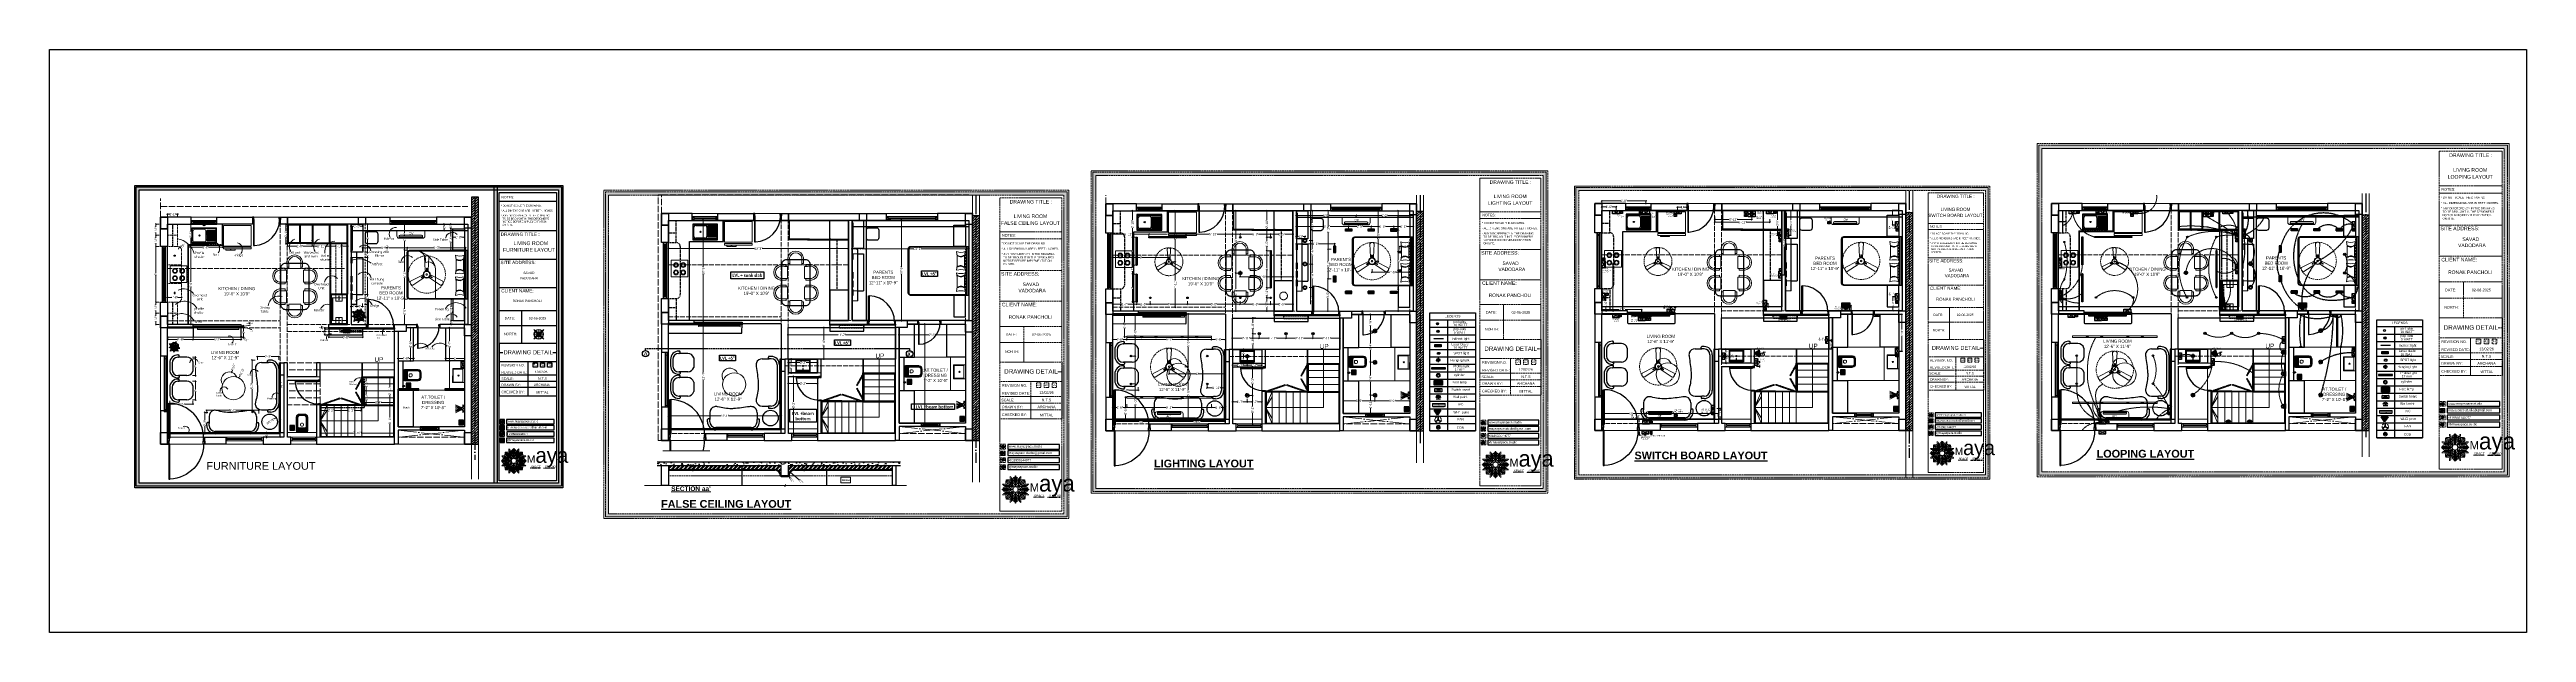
# Model space of a CAD drawing. Header units: millimetres. Extents: x 35877 to 3066687, y -650199 to -40525.
# Drawn here: x 146750 to 149942, y -180504 to -179753 of the extents above; entities that cross this region are included whole.
import ezdxf
from ezdxf.enums import TextEntityAlignment as Align

# ---------------------------------------------------------------- set-up
doc = ezdxf.new("R2010")
doc.units = ezdxf.units.MM
doc.header["$MEASUREMENT"] = 0
doc.header["$PDMODE"] = 35
for name, pattern in [('00 . GROUND FLOOR$0$DASHED', [0.75, 0.5, -0.25]), ('ACAD_ISO02W100', [15, 12, -3]), ('ACAD_ISO04W100', [30, 24, -3, 0, -3]), ('DASHED', [0.75, 0.5, -0.25]), ('DASHED2', [0.375, 0.25, -0.125]), ('DASHEDX2', [1.5, 1, -0.5]), ('HIDDEN', [0.375, 0.25, -0.125])]:
    doc.linetypes.add(name, pattern=pattern)
doc.layers.get('Defpoints').update_dxf_attribs({"color": 220})
for name, color, linetype, lineweight in [('$TD_AUDIT_GENERATED_(A0BDF17)', 32, 'Continuous', 30), ('CENTERLINE ( COLUMN ) ~ DIM', 7, 'Continuous', 9), ('COLUMN', 1, 'Continuous', 30), ('DIM.', 250, 'Continuous', 13), ('dim05', 1, 'Continuous', 13), ('Dimension', 10, 'DASHEDX2', 20), ('el', 7, 'Continuous', 20), ('ELEC-wires', 1, 'DASHED2', 13), ('ELEC.', 5, 'Continuous', 20), ('Electrical', 84, 'Continuous', 30), ('FALSE CEILING', 6, 'Continuous', 30), ('FIRST FLOOR ( TEXT )', 7, 'Continuous', 9), ('FUR', 250, 'Continuous', 0), ('FUR1', 22, 'Continuous', 0), ('FURNI', 25, 'Continuous', 5), ('FURNITURE', 32, 'Continuous', 9), ('furniture dimensions', 1, 'DASHED', 0), ('FURNITURE-1', 252, 'Continuous', 13), ('GDR_FLOATING COLUMN', 3, 'Continuous', 18), ('GROUND FLOOR', 7, 'Continuous', 9), ('GROUND FLOOR  ( HATCH )', 251, 'Continuous', 9), ('GROUND FLOOR  ( PLINE )', 251, 'Continuous', 30), ('GROUND FLOOR ( DW_RAIL )', 7, 'Continuous', 9), ('GROUND FLOOR ( STAIR )', 251, 'Continuous', 9), ('hatch-rcc', 251, 'Continuous', 9), ('Labelling', 1, 'Continuous', 25), ('NAME PLATE', 7, 'Continuous', 25), ('SECTION ( SLAB PLine )', 104, 'Continuous', 30), ('Text', 7, 'Continuous', 15), ('title block', 7, 'Continuous', 9), ('UTILITY', 48, 'Continuous', 9), ('wall', 7, 'Continuous', 30), ('X_PLOT', 1, 'Continuous', 9), ('XX~SLAB ( BEAM )~ ( DIM )', 7, 'Continuous', 9), ('XX~STR BEAM', 5, 'ACAD_ISO02W100', 9)]:
    doc.layers.add(name, color=color, linetype=linetype, lineweight=lineweight)
for name, color, linetype in [('09ELECTRICAL', 5, 'Continuous'), ('AR DOOR', 40, 'Continuous'), ('AR ELE-5', 134, 'Continuous'), ('GROUND FLOOR  ( Text )', 251, 'Continuous'), ('Labels and Texts', 8, 'Continuous'), ('SANIT', 232, 'Continuous'), ('str coll', 6, 'Continuous'), ('WC-DET', 8, 'Continuous')]:
    doc.layers.add(name, color=color, linetype=linetype)
doc.layers.add('hatch', color=253, linetype='Continuous', lineweight=0, transparency=0.4)
doc.layers.add('PDF_INT-ELEC SWITCH BOARD', color=7, linetype='Continuous', true_color=0x00751d)
doc.layers.add('XX~SLAB ( PLINE )', color=251, linetype='Continuous', plot=False)
doc.styles.add('Arial', font='arial.ttf')
doc.styles.add('century g', font='GOTHIC.TTF')
doc.styles.add("Cn_BT_0'-0", font='swissc.ttf')
doc.styles.add('KATHA', font='swissc.ttf')
doc.styles.get("Standard").update_dxf_attribs({"font": 'arial.ttf', "height": 6})
doc.styles.add('style4', font='ARIALN.TTF')
doc.styles.add('TEXT', font='eurr____.ttf')
doc.dimstyles.new('Archana', dxfattribs={"dimtxt": 2, "dimasz": 0.75, "dimexe": 0.5, "dimexo": 0.5, "dimgap": 0, "dimtad": 0, "dimzin": 0, "dimdsep": 46, "dimlunit": 4, "dimtxsty": 'century g', "dimblk": 'OBLIQUE', "dimcen": 0, "dimdle": 1, "dimclrd": 256, "dimclre": 256, "dimclrt": 256, "dimadec": 0, "dimazin": 0, "dimtfac": 1, "dimtofl": 0, "dimtmove": 1, "dimatfit": 3, "dimfxl": 1, "dimfxlon": 1, "dimtolj": 1, "dimtzin": 0, "dimlwd": -1, "dimlwe": -1, "dimarcsym": 0})
doc.dimstyles.new('ISO-25', dxfattribs={"dimtxt": 2.5, "dimasz": 1, "dimexe": 0.5, "dimexo": 1, "dimtad": 0, "dimdec": 1, "dimlunit": 4, "dimtxsty": 'Standard', "dimblk": 'OBLIQUE', "dimcen": 2.5, "dimclrd": 1, "dimclre": 1, "dimclrt": 5, "dimadec": 0, "dimazin": 0, "dimtfac": 1, "dimtdec": 1, "dimtmove": 0, "dimatfit": 3, "dimfxl": 1, "dimlwd": -1, "dimarcsym": 0})

# ---------------------------------------------------------------- blocks, each defined once
blk = doc.blocks.new('*U116')
for points in [[(-40, 0), (0, 0), (0, 30), (10, 30), (10, 100), (-40, 100)], [(0, 0), (0, -1120), (30, -1120), (30, 0)], [(1160, 0), (1120, 0), (1120, 30), (1110, 30), (1110, 100), (1160, 100)]]:
    blk.add_lwpolyline(points, close=True)
at = {"layer": 'AR ELE-5', "linetype": 'ByBlock', "ltscale": 15}
blk.add_arc((-2, 1), 1122, 272.37301, 359.96526, dxfattribs=at)
blk = doc.blocks.new('*U18')
for points in [[(0, 0), (0, 1120), (-30, 1120), (-30, 0)], [(40, 0), (0, 0), (0, -30), (-10, -30), (-10, -100), (40, -100)], [(-1160, 0), (-1120, 0), (-1120, -30), (-1110, -30), (-1110, -100), (-1160, -100)]]:
    blk.add_lwpolyline(points, close=True)
at = {"layer": 'AR ELE-5', "linetype": 'ByBlock', "ltscale": 15}
blk.add_arc((2, -1), 1122, 92.37301, 179.96526, dxfattribs=at)
blk = doc.blocks.new('*U20')
for points in [[(0, 0), (0, 1120), (30, 1120), (30, 0)], [(-40, 0), (0, 0), (0, -30), (10, -30), (10, -100), (-40, -100)], [(1160, 0), (1120, 0), (1120, -30), (1110, -30), (1110, -100), (1160, -100)]]:
    blk.add_lwpolyline(points, close=True)
at = {"layer": 'AR ELE-5', "linetype": 'ByBlock', "ltscale": 15}
blk.add_arc((-2, -1), 1122, 0.03474, 87.62699, dxfattribs=at)
blk = doc.blocks.new('*U25')
for points in [[(-40, 0), (0, 0), (0, 30), (10, 30), (10, 100), (-40, 100)], [(0, 0), (0, -1120), (30, -1120), (30, 0)], [(1160, 0), (1120, 0), (1120, 30), (1110, 30), (1110, 100), (1160, 100)]]:
    blk.add_lwpolyline(points, close=True)
at = {"layer": 'AR ELE-5', "linetype": 'ByBlock', "ltscale": 15}
blk.add_arc((-2, 1), 1122, 272.37301, 359.96526, dxfattribs=at)
blk = doc.blocks.new('sf sfs')
at = {"layer": 'FURNITURE', "color": 9, "true_color": 0xc7c8ca, "transparency": 33554687}
blk.add_line((3348686, -514612.1), (3348664.4, -514612.1), dxfattribs=at)
blk.add_lwpolyline([(3348664.4, -514612.1), (3348664.4, -514590.6), (3348686, -514590.6), (3348686, -514612.1)], dxfattribs=at)
for centre, radius in [((3348670.5, -514596.8), 3.14), ((3348670.5, -514606.3), 3.14), ((3348670.5, -514596.8), 2.24), ((3348670.5, -514606.3), 2.24), ((3348679.8, -514596.8), 3.14), ((3348679.8, -514606.3), 3.14), ((3348679.8, -514596.8), 2.24), ((3348679.8, -514606.3), 2.24)]:
    blk.add_circle(centre, radius, dxfattribs=at)
blk = doc.blocks.new('SED S')
at = {"layer": 'FURNITURE', "color": 9, "true_color": 0xc7c8ca, "transparency": 33554687, "elevation": -0.1}
for points in [[(3340618.7, -514630.8), (3340618.7, -514633.1), (3340654.7, -514633.1), (3340654.7, -514630.8)], [(3340618.7, -514634.6), (3340618.7, -514661.2), (3340654.7, -514661.2), (3340654.7, -514634.6)]]:
    blk.add_lwpolyline(points, close=True, dxfattribs=at)
at = {"layer": 'FURNITURE', "color": 9, "true_color": 0xc7c8ca, "transparency": 33554687, "elevation": -0.1, "flags": 128}
for points in [[(3340639.6, -514630.8), (3340639.6, -514629.3), (3340645.2, -514629.3), (3340645.2, -514630.8)], [(3340645.7, -514630.8), (3340645.7, -514629.3), (3340651.3, -514629.3), (3340651.3, -514630.8)]]:
    blk.add_lwpolyline(points, dxfattribs=at)
blk = doc.blocks.new('SD DSD')
at = {"layer": 'FURNITURE', "color": 9, "true_color": 0xc7c8ca, "transparency": 33554687}
for p, q in [((3348479.7, -514640.8), (3348483.7, -514640.8)), ((3348483.7, -514625.3), (3348479.8, -514625.3)), ((3348483.7, -514625.3), (3348483.7, -514640.8)), ((3348486.7, -514623.3), (3348486.7, -514619.4)), ((3348486.7, -514623.3), (3348502.3, -514623.2)), ((3348502.2, -514619.3), (3348502.3, -514623.2)), ((3348505.8, -514625.3), (3348509.7, -514625.3)), ((3348505.8, -514625.3), (3348505.8, -514640.8)), ((3348509.7, -514640.8), (3348505.8, -514640.8)), ((3348479.7, -514651.8), (3348483.7, -514651.8)), ((3348483.7, -514667.3), (3348479.8, -514667.3)), ((3348483.7, -514667.3), (3348483.7, -514651.8)), ((3348486.7, -514669.2), (3348486.7, -514673.2)), ((3348486.7, -514669.2), (3348502.3, -514669.3)), ((3348502.2, -514673.2), (3348502.3, -514669.3)), ((3348509.7, -514651.8), (3348505.8, -514651.8)), ((3348505.8, -514667.3), (3348505.8, -514651.8)), ((3348505.8, -514667.3), (3348509.7, -514667.3))]:
    blk.add_line(p, q, dxfattribs=at)
at = {"layer": 'FURNITURE', "color": 9, "true_color": 0xc7c8ca, "transparency": 33554687, "flags": 128}
for points in [[(3348502.2, -514621.6), (3348504.5, -514621.6), (3348504.4, -514614.2, 0.853613), (3348484.4, -514614.2), (3348484.5, -514621.6), (3348486.7, -514621.6)], [(3348502.2, -514619.3), (3348502.2, -514621.6), (3348502.2, -514614.4, 0.835758), (3348486.6, -514614.4), (3348486.7, -514619.4), (3348486.7, -514621.6)], [(3348482, -514640.8), (3348482, -514643), (3348474.6, -514643, -0.853613), (3348474.6, -514623), (3348482, -514623), (3348482, -514625.2)], [(3348479.7, -514640.8), (3348482, -514640.8), (3348474.8, -514640.8, -0.835758), (3348474.8, -514625.2), (3348479.8, -514625.2), (3348482, -514625.2)], [(3348507.5, -514640.8), (3348507.5, -514643), (3348514.9, -514643, 0.853613), (3348514.9, -514623), (3348507.4, -514623), (3348507.4, -514625.2)], [(3348509.7, -514640.8), (3348507.5, -514640.8), (3348514.7, -514640.8, 0.835758), (3348514.7, -514625.2), (3348509.7, -514625.2), (3348507.4, -514625.2)], [(3348482, -514651.8), (3348482, -514649.5), (3348474.6, -514649.6, 0.853613), (3348474.6, -514669.6), (3348482, -514669.5), (3348482, -514667.3)], [(3348479.7, -514651.8), (3348482, -514651.8), (3348474.8, -514651.8, 0.835758), (3348474.8, -514667.3), (3348479.8, -514667.3), (3348482, -514667.3)], [(3348502.2, -514671), (3348504.5, -514671), (3348504.4, -514678.4, -0.853613), (3348484.4, -514678.4), (3348484.5, -514670.9), (3348486.7, -514670.9)], [(3348502.2, -514673.2), (3348502.2, -514671), (3348502.2, -514678.2, -0.835758), (3348486.6, -514678.2), (3348486.7, -514673.2), (3348486.7, -514670.9)], [(3348507.5, -514651.8), (3348507.5, -514649.5), (3348514.9, -514649.6, -0.853613), (3348514.9, -514669.6), (3348507.4, -514669.5), (3348507.4, -514667.3)], [(3348509.7, -514651.8), (3348507.5, -514651.8), (3348514.7, -514651.8, -0.835758), (3348514.7, -514667.3), (3348509.7, -514667.3), (3348507.4, -514667.3)]]:
    blk.add_lwpolyline(points, format="xyb", dxfattribs=at)
at = {"layer": 'FURNITURE', "color": 9, "lineweight": 30, "true_color": 0xc7c8ca, "transparency": 33554687}
blk.add_lwpolyline([(3348506.8, -514676.3), (3348482.7, -514676.3, -0.414214), (3348476.7, -514670.3), (3348476.7, -514622.3, -0.414214), (3348482.7, -514616.3), (3348506.8, -514616.3, -0.414214), (3348512.8, -514622.3), (3348512.8, -514670.3, -0.414214)], format="xyb", close=True, dxfattribs=at)
blk = doc.blocks.new('6616')
at = {"color": 242, "linetype": 'DASHED', "true_color": 0xcd2027}
for p, q in [((386784.8, -36915.8), (386775.8, -36911.8)), ((386784.8, -36911.8), (386775.8, -36915.8))]:
    blk.add_line(p, q, dxfattribs=at)
at = {"layer": 'ELEC-wires', "color": 5, "linetype": 'ByBlock', "lineweight": 30, "ltscale": 4}
blk.add_lwpolyline([(386775.8, -36911.8), (386784.8, -36911.8), (386784.8, -36915.8), (386775.8, -36915.8)], close=True, dxfattribs=at)
blk = doc.blocks.new('WIFI')
at = {"layer": '$TD_AUDIT_GENERATED_(A0BDF17)', "lineweight": 13, "true_color": 0xc7c8ca}
h = blk.add_hatch(color=9, dxfattribs=at)
h.dxf.hatch_style = 1
h.paths.add_polyline_path([(3320075.1, -510037.5), (3320075.2, -510037.6, -0.206837), (3320083.7, -510037.6), (3320083.8, -510037.5, 0.208331)])
h.paths.add_polyline_path([(3320075.7, -510038.3), (3320075.8, -510038.4, -0.179121), (3320083.2, -510038.4), (3320083.3, -510038.3, 0.181041)])
h.paths.add_polyline_path([(3320076.2, -510039.1), (3320076.3, -510039.3, -0.151306), (3320082.6, -510039.2), (3320082.7, -510039.1, 0.153663)])
h.paths.add_polyline_path([(3320076.6, -510039.8), (3320076.7, -510040, -0.127939), (3320082.1, -510039.9), (3320082.2, -510039.8, 0.130675)])
h.paths.add_polyline_path([(3320077.2, -510040.7), (3320077.3, -510040.8, -0.099586), (3320081.5, -510040.8), (3320081.6, -510040.6, 0.102799)])
h.paths.add_polyline_path([(3320077.8, -510041.6), (3320077.9, -510041.7, -0.070714), (3320080.9, -510041.7), (3320081, -510041.5, 0.074439)])
h.paths.add_polyline_path([(3320080.4, -510042.5, 0.045415), (3320078.4, -510042.5), (3320078.5, -510042.6, -0.041129), (3320080.3, -510042.6)])
at = {"layer": '$TD_AUDIT_GENERATED_(A0BDF17)', "color": 5, "lineweight": 53}
for q in [(3320075.1, -510037.5), (3320083.8, -510037.5)]:
    blk.add_line((3320079.3, -510043.9), q, dxfattribs=at)
at = {"layer": '$TD_AUDIT_GENERATED_(A0BDF17)', "lineweight": 13}
for centre, radius, start, end in [((3320079.5, -510047.5), 10.9, 66.4636, 113.5364), ((3320079.5, -510048.5), 10.9, 69.5551, 110.602), ((3320079.5, -510048.5), 10.7, 69.7839, 110.4045), ((3320079.5, -510049.5), 10.9, 72.6901, 107.6338), ((3320079.5, -510049.5), 10.7, 72.9716, 107.3874), ((3320079.5, -510050.3), 10.9, 75.3462, 105.1259), ((3320079.5, -510051.3), 10.9, 78.5929, 102.0702), ((3320079.5, -510051.3), 10.7, 78.9794, 101.7278), ((3320079.5, -510052.3), 10.9, 81.9217, 98.9505), ((3320079.5, -510052.3), 10.7, 82.3715, 98.5509), ((3320079.5, -510053.3), 10.9, 85.3513, 95.7524), ((3320079.5, -510053.3), 10.7, 85.8705, 95.2913)]:
    blk.add_arc(centre, radius, start, end, dxfattribs=at)
at = {"layer": '$TD_AUDIT_GENERATED_(A0BDF17)', "color": 252, "lineweight": 13, "true_color": 0x939598}
blk.add_arc((3320079.5, -510047.5), 10.7, 66.6419, 113.3863, dxfattribs=at)
at = {"layer": 'Labels and Texts', "lineweight": 13}
blk.add_arc((3320079.5, -510050.3), 10.7, 75.6739, 104.837, dxfattribs=at)
blk = doc.blocks.new('_Oblique')
at = {"layer": 'wall', "color": 0, "lineweight": -2}
blk.add_line((-0.5, -0.5), (0.5, 0.5), dxfattribs=at)
blk = doc.blocks.new('*D345')
at = {"layer": 'Defpoints', "color": 0, "linetype": 'Continuous', "lineweight": 0, "transparency": 16777216}
for p in [(148904.9, -180138.7), (148904.9, -180147.7), (148910.3, -180147.7)]:
    blk.add_point(p, dxfattribs=at)
at = {"layer": 'furniture dimensions', "color": 5, "linetype": 'ByBlock', "transparency": 16777216}
blk.add_line((148906.3, -180138.7), (148910.8, -180138.7), dxfattribs=at)
at = {"layer": 'furniture dimensions', "color": 5, "linetype": 'Continuous', "transparency": 16777216}
for p, q in [((148906.3, -180147.7), (148910.8, -180147.7)), ((148910.3, -180137.7), (148910.3, -180140.7)), ((148910.3, -180148.7), (148910.3, -180145.7))]:
    blk.add_line(p, q, dxfattribs=at)
at = {"layer": 'furniture dimensions', "color": 5, "linetype": 'Continuous', "transparency": 16777216, "xscale": 1.5, "yscale": 1.5, "zscale": 1.5}
for p, rotation in [((148910.3, -180138.7), 90), ((148910.3, -180147.7), 270)]:
    blk.add_blockref('_Oblique', p, dxfattribs=dict(at, rotation=rotation))
at = {"layer": 'furniture dimensions', "linetype": 'Continuous', "lineweight": 0, "transparency": 16777216, "insert": (148910.3, -180143.2), "char_height": 3, "attachment_point": 5, "rotation": 90, "style": 'century g'}
blk.add_mtext('\\A1;eq', dxfattribs=at)
blk = doc.blocks.new('*D346')
at = {"layer": 'Defpoints', "color": 0, "linetype": 'Continuous', "lineweight": 0, "transparency": 16777216}
for p in [(148904.9, -180147.7), (148910.3, -180147.7), (148904.9, -180156.7)]:
    blk.add_point(p, dxfattribs=at)
at = {"layer": 'furniture dimensions', "color": 5, "linetype": 'Continuous', "transparency": 16777216}
for p, q in [((148906.3, -180147.7), (148910.8, -180147.7)), ((148910.3, -180146.7), (148910.3, -180149.7)), ((148910.3, -180157.7), (148910.3, -180154.7))]:
    blk.add_line(p, q, dxfattribs=at)
at = {"layer": 'furniture dimensions', "color": 5, "linetype": 'ByBlock', "transparency": 16777216}
blk.add_line((148906.3, -180156.7), (148910.8, -180156.7), dxfattribs=at)
at = {"layer": 'furniture dimensions', "color": 5, "linetype": 'Continuous', "transparency": 16777216, "xscale": 1.5, "yscale": 1.5, "zscale": 1.5}
for p, rotation in [((148910.3, -180147.7), 90), ((148910.3, -180156.7), 270)]:
    blk.add_blockref('_Oblique', p, dxfattribs=dict(at, rotation=rotation))
at = {"layer": 'furniture dimensions', "linetype": 'Continuous', "lineweight": 0, "transparency": 16777216, "insert": (148910.3, -180152.2), "char_height": 3, "attachment_point": 5, "rotation": 90, "style": 'century g'}
blk.add_mtext('\\A1;eq', dxfattribs=at)
blk = doc.blocks.new('*D347')
at = {"layer": 'Defpoints', "color": 0, "linetype": 'Continuous', "lineweight": 0, "transparency": 16777216}
for p in [(148750.4, -179961.1), (148807.2, -179947.7), (148807.2, -179960.2)]:
    blk.add_point(p, dxfattribs=at)
at = {"layer": 'furniture dimensions', "color": 5, "linetype": 'Continuous', "transparency": 16777216}
for p, q in [((148749.4, -179947.7), (148774.9, -179947.7)), ((148808.2, -179947.7), (148782.8, -179947.7)), ((148807.2, -179951.7), (148807.2, -179947.2))]:
    blk.add_line(p, q, dxfattribs=at)
at = {"layer": 'furniture dimensions', "color": 5, "linetype": 'ByBlock', "transparency": 16777216}
blk.add_line((148750.4, -179951.7), (148750.4, -179947.2), dxfattribs=at)
at = {"layer": 'furniture dimensions', "color": 5, "linetype": 'Continuous', "transparency": 16777216, "xscale": 1.5, "yscale": 1.5, "zscale": 1.5, "rotation": 180}
blk.add_blockref('_Oblique', (148750.4, -179947.7), dxfattribs=at)
at = {"layer": 'furniture dimensions', "color": 5, "linetype": 'Continuous', "transparency": 16777216, "xscale": 1.5, "yscale": 1.5, "zscale": 1.5}
blk.add_blockref('_Oblique', (148807.2, -179947.7), dxfattribs=at)
at = {"layer": 'furniture dimensions', "linetype": 'Continuous', "lineweight": 0, "transparency": 16777216, "insert": (148778.8, -179947.7), "char_height": 3, "attachment_point": 5, "style": 'century g'}
blk.add_mtext('\\A1;4\'-9"', dxfattribs=at)
blk = doc.blocks.new('*D348')
at = {"layer": 'Defpoints', "color": 0, "linetype": 'Continuous', "lineweight": 0, "transparency": 16777216}
for p in [(148847.9, -179955.7), (148847.9, -179962.2), (148859.9, -179960.2)]:
    blk.add_point(p, dxfattribs=at)
at = {"layer": 'furniture dimensions', "color": 5, "linetype": 'Continuous', "transparency": 16777216}
for p, q in [((148846.9, -179955.7), (148852.8, -179955.7)), ((148847.9, -179959.7), (148847.9, -179955.2)), ((148860.9, -179955.7), (148855.1, -179955.7))]:
    blk.add_line(p, q, dxfattribs=at)
at = {"layer": 'furniture dimensions', "color": 5, "linetype": 'ByBlock', "transparency": 16777216}
blk.add_line((148859.9, -179959.7), (148859.9, -179955.2), dxfattribs=at)
at = {"layer": 'furniture dimensions', "color": 5, "linetype": 'Continuous', "transparency": 16777216, "xscale": 1.5, "yscale": 1.5, "zscale": 1.5, "rotation": 180}
blk.add_blockref('_Oblique', (148847.9, -179955.7), dxfattribs=at)
at = {"layer": 'furniture dimensions', "color": 5, "linetype": 'Continuous', "transparency": 16777216, "xscale": 1.5, "yscale": 1.5, "zscale": 1.5}
blk.add_blockref('_Oblique', (148859.9, -179955.7), dxfattribs=at)
at = {"layer": 'furniture dimensions', "linetype": 'Continuous', "lineweight": 0, "transparency": 16777216, "insert": (148853.9, -179955.7), "char_height": 3, "attachment_point": 5, "style": 'century g'}
blk.add_mtext("\\A1;1'", dxfattribs=at)
blk = doc.blocks.new('*D349')
at = {"layer": 'Defpoints', "color": 0, "linetype": 'Continuous', "lineweight": 0, "transparency": 16777216}
for p in [(148948.9, -180155.1), (148946.9, -180161.2), (148953.6, -180161.2)]:
    blk.add_point(p, dxfattribs=at)
at = {"layer": 'furniture dimensions', "color": 5, "linetype": 'ByBlock', "transparency": 16777216}
blk.add_line((148949.6, -180155.1), (148954.1, -180155.1), dxfattribs=at)
at = {"layer": 'furniture dimensions', "color": 5, "linetype": 'Continuous', "transparency": 16777216}
for p, q in [((148953.6, -180154.1), (148953.6, -180156.6)), ((148949.6, -180161.2), (148954.1, -180161.2)), ((148953.6, -180162.2), (148953.6, -180159.8))]:
    blk.add_line(p, q, dxfattribs=at)
at = {"layer": 'furniture dimensions', "color": 5, "linetype": 'Continuous', "transparency": 16777216, "xscale": 1.5, "yscale": 1.5, "zscale": 1.5}
for p, rotation in [((148953.6, -180155.1), 90), ((148953.6, -180161.2), 270)]:
    blk.add_blockref('_Oblique', p, dxfattribs=dict(at, rotation=rotation))
at = {"layer": 'furniture dimensions', "linetype": 'Continuous', "lineweight": 0, "transparency": 16777216, "insert": (148953.6, -180158.2), "char_height": 3, "attachment_point": 5, "rotation": 90, "style": 'century g'}
blk.add_mtext('\\A1;6"', dxfattribs=at)
blk = doc.blocks.new('*D350')
at = {"layer": 'Defpoints', "color": 0, "linetype": 'Continuous', "lineweight": 0, "transparency": 16777216}
for p in [(148752.4, -180071.2), (148753.8, -180089.2), (148755.5, -180089.2)]:
    blk.add_point(p, dxfattribs=at)
at = {"layer": 'furniture dimensions', "color": 5, "linetype": 'ByBlock', "transparency": 16777216}
blk.add_line((148752.9, -180071.2), (148756, -180071.2), dxfattribs=at)
at = {"layer": 'furniture dimensions', "color": 5, "linetype": 'Continuous', "transparency": 16777216}
for p, q in [((148754.3, -180089.2), (148756, -180089.2)), ((148755.5, -180070.2), (148755.5, -180076.5)), ((148755.5, -180090.2), (148755.5, -180083.9))]:
    blk.add_line(p, q, dxfattribs=at)
at = {"layer": 'furniture dimensions', "color": 5, "linetype": 'Continuous', "transparency": 16777216, "xscale": 1.5, "yscale": 1.5, "zscale": 1.5}
for p, rotation in [((148755.5, -180071.2), 90), ((148755.5, -180089.2), 270)]:
    blk.add_blockref('_Oblique', p, dxfattribs=dict(at, rotation=rotation))
at = {"layer": 'furniture dimensions', "linetype": 'Continuous', "lineweight": 0, "transparency": 16777216, "insert": (148755.5, -180080.2), "char_height": 3, "attachment_point": 5, "rotation": 90, "style": 'century g'}
blk.add_mtext('\\A1;1\'-6"', dxfattribs=at)
blk = doc.blocks.new('*D351')
at = {"layer": 'Defpoints', "color": 0, "linetype": 'Continuous', "lineweight": 0, "transparency": 16777216}
for p in [(148752.4, -180029.2), (148754.8, -180089.2), (148764.4, -180089.2)]:
    blk.add_point(p, dxfattribs=at)
at = {"layer": 'furniture dimensions', "color": 5, "linetype": 'ByBlock', "transparency": 16777216}
blk.add_line((148760.4, -180029.2), (148764.9, -180029.2), dxfattribs=at)
at = {"layer": 'furniture dimensions', "color": 5, "linetype": 'Continuous', "transparency": 16777216}
for p, q in [((148764.4, -180028.2), (148764.4, -180057.8)), ((148760.4, -180089.2), (148764.9, -180089.2)), ((148764.4, -180090.2), (148764.4, -180060.5))]:
    blk.add_line(p, q, dxfattribs=at)
at = {"layer": 'furniture dimensions', "color": 5, "linetype": 'Continuous', "transparency": 16777216, "xscale": 1.5, "yscale": 1.5, "zscale": 1.5}
for p, rotation in [((148764.4, -180029.2), 90), ((148764.4, -180089.2), 270)]:
    blk.add_blockref('_Oblique', p, dxfattribs=dict(at, rotation=rotation))
at = {"layer": 'furniture dimensions', "linetype": 'Continuous', "lineweight": 0, "transparency": 16777216, "insert": (148764.4, -180059.2), "char_height": 3, "attachment_point": 5, "rotation": 90, "style": 'century g'}
blk.add_mtext("\\A1;5'", dxfattribs=at)
blk = doc.blocks.new('*D343')
at = {"layer": 'Defpoints', "color": 0, "linetype": 'Continuous', "lineweight": 0, "transparency": 16777216}
for p in [(148768.7, -179955.3), (148768.7, -179962.2), (148750.4, -179965.2)]:
    blk.add_point(p, dxfattribs=at)
at = {"layer": 'furniture dimensions', "color": 5, "linetype": 'Continuous', "transparency": 16777216}
for p, q in [((148749.4, -179955.3), (148755.9, -179955.3)), ((148769.7, -179955.3), (148763.3, -179955.3)), ((148768.7, -179959.3), (148768.7, -179954.8))]:
    blk.add_line(p, q, dxfattribs=at)
at = {"layer": 'furniture dimensions', "color": 5, "linetype": 'ByBlock', "transparency": 16777216}
blk.add_line((148750.4, -179959.3), (148750.4, -179954.8), dxfattribs=at)
at = {"layer": 'furniture dimensions', "color": 5, "linetype": 'Continuous', "transparency": 16777216, "xscale": 1.5, "yscale": 1.5, "zscale": 1.5, "rotation": 180}
blk.add_blockref('_Oblique', (148750.4, -179955.3), dxfattribs=at)
at = {"layer": 'furniture dimensions', "color": 5, "linetype": 'Continuous', "transparency": 16777216, "xscale": 1.5, "yscale": 1.5, "zscale": 1.5}
blk.add_blockref('_Oblique', (148768.7, -179955.3), dxfattribs=at)
at = {"layer": 'furniture dimensions', "linetype": 'Continuous', "lineweight": 0, "transparency": 16777216, "insert": (148759.6, -179955.3), "char_height": 3, "attachment_point": 5, "style": 'century g'}
blk.add_mtext('\\A1;1\'-6"', dxfattribs=at)
blk = doc.blocks.new('*D344')
at = {"layer": 'Defpoints', "color": 0, "linetype": 'Continuous', "lineweight": 0, "transparency": 16777216}
for p in [(148838.9, -180089.3), (148845, -180084.9), (148845, -180091.3)]:
    blk.add_point(p, dxfattribs=at)
at = {"layer": 'furniture dimensions', "color": 5, "linetype": 'Continuous', "transparency": 16777216}
for p, q in [((148837.9, -180084.9), (148840.4, -180084.9)), ((148846, -180084.9), (148843.6, -180084.9)), ((148845, -180088.9), (148845, -180084.4))]:
    blk.add_line(p, q, dxfattribs=at)
at = {"layer": 'furniture dimensions', "color": 5, "linetype": 'ByBlock', "transparency": 16777216}
blk.add_line((148838.9, -180088.8), (148838.9, -180084.4), dxfattribs=at)
at = {"layer": 'furniture dimensions', "color": 5, "linetype": 'Continuous', "transparency": 16777216, "xscale": 1.5, "yscale": 1.5, "zscale": 1.5, "rotation": 180}
blk.add_blockref('_Oblique', (148838.9, -180084.9), dxfattribs=at)
at = {"layer": 'furniture dimensions', "color": 5, "linetype": 'Continuous', "transparency": 16777216, "xscale": 1.5, "yscale": 1.5, "zscale": 1.5}
blk.add_blockref('_Oblique', (148845, -180084.9), dxfattribs=at)
at = {"layer": 'furniture dimensions', "linetype": 'Continuous', "lineweight": 0, "transparency": 16777216, "insert": (148842, -180084.9), "char_height": 3, "attachment_point": 5, "style": 'century g'}
blk.add_mtext('\\A1;6"', dxfattribs=at)
blk = doc.blocks.new('*D352')
at = {"layer": 'Defpoints', "color": 0, "lineweight": 0, "transparency": 16777216}
for p in [(148988.6, -179960.2), (148994, -179960.2), (148990.9, -179991.7)]:
    blk.add_point(p, dxfattribs=at)
at = {"layer": 'dim05', "color": 1, "linetype": 'Continuous', "lineweight": -2, "transparency": 16777216}
for p, q in [((148989.6, -179960.2), (148994.5, -179960.2)), ((148991.9, -179991.7), (148994.5, -179991.7))]:
    blk.add_line(p, q, dxfattribs=at)
at = {"layer": 'dim05', "color": 1, "linetype": 'Continuous', "transparency": 16777216}
for p, q in [((148994, -179960.2), (148994, -179972)), ((148994, -179991.7), (148994, -179979.9))]:
    blk.add_line(p, q, dxfattribs=at)
at = {"layer": 'dim05', "color": 1, "transparency": 16777216}
for p, rotation in [((148994, -179960.2), 90), ((148994, -179991.7), 270)]:
    blk.add_blockref('_Oblique', p, dxfattribs=dict(at, rotation=rotation))
at = {"layer": 'dim05', "color": 5, "lineweight": 25, "transparency": 16777216, "insert": (148994, -179975.9), "char_height": 2.5, "attachment_point": 5, "rotation": 90, "style": 'Arial'}
blk.add_mtext('2\'-8"', dxfattribs=at)
blk = doc.blocks.new('*D353')
at = {"layer": 'Defpoints', "color": 0, "lineweight": 0, "transparency": 16777216}
for p in [(149064.7, -180087.2), (149071.5, -180082.5), (149071.5, -180089.2)]:
    blk.add_point(p, dxfattribs=at)
at = {"layer": 'dim05', "color": 1, "linetype": 'Continuous', "lineweight": -2, "transparency": 16777216}
for p, q in [((149064.7, -180086.2), (149064.7, -180082)), ((149071.5, -180088.2), (149071.5, -180082))]:
    blk.add_line(p, q, dxfattribs=at)
at = {"layer": 'dim05', "color": 1, "linetype": 'Continuous', "transparency": 16777216}
for p, q in [((149064.7, -180082.5), (149066, -180082.5)), ((149071.5, -180082.5), (149070.1, -180082.5))]:
    blk.add_line(p, q, dxfattribs=at)
at = {"layer": 'dim05', "color": 1, "transparency": 16777216, "rotation": 180}
blk.add_blockref('_Oblique', (149064.7, -180082.5), dxfattribs=at)
at = {"layer": 'dim05', "color": 1, "transparency": 16777216}
blk.add_blockref('_Oblique', (149071.5, -180082.5), dxfattribs=at)
at = {"layer": 'dim05', "color": 5, "lineweight": 25, "transparency": 16777216, "insert": (149068.1, -180082.5), "char_height": 2.5, "attachment_point": 5, "style": 'Arial'}
blk.add_mtext('7"', dxfattribs=at)
blk = doc.blocks.new('*D354')
at = {"layer": 'Defpoints', "color": 0, "lineweight": 0, "transparency": 16777216}
for p in [(149124.8, -179960.2), (149133, -179960.2), (149129, -179978.7)]:
    blk.add_point(p, dxfattribs=at)
at = {"layer": 'dim05', "color": 1, "linetype": 'Continuous', "lineweight": -2, "transparency": 16777216}
for p, q in [((149132, -179960.2), (149124.3, -179960.2)), ((149128, -179978.7), (149124.3, -179978.7))]:
    blk.add_line(p, q, dxfattribs=at)
at = {"layer": 'dim05', "color": 1, "linetype": 'Continuous', "transparency": 16777216}
for p, q in [((149124.8, -179960.2), (149124.8, -179965.6)), ((149124.8, -179978.7), (149124.8, -179973.2))]:
    blk.add_line(p, q, dxfattribs=at)
at = {"layer": 'dim05', "color": 1, "transparency": 16777216}
for p, rotation in [((149124.8, -179960.2), 90), ((149124.8, -179978.7), 270)]:
    blk.add_blockref('_Oblique', p, dxfattribs=dict(at, rotation=rotation))
at = {"layer": 'dim05', "color": 5, "lineweight": 25, "transparency": 16777216, "insert": (149124.8, -179969.4), "char_height": 2.5, "attachment_point": 5, "rotation": 90, "style": 'Arial'}
blk.add_mtext('1\'-7"', dxfattribs=at)
blk = doc.blocks.new('*D355')
at = {"layer": 'Defpoints', "color": 0, "lineweight": 0, "transparency": 16777216}
for p in [(149125.5, -180089.2), (149129, -180071.2), (149129, -180089.2)]:
    blk.add_point(p, dxfattribs=at)
at = {"layer": 'dim05', "color": 1, "linetype": 'Continuous', "lineweight": -2, "transparency": 16777216}
for p, q in [((149128, -180071.2), (149125, -180071.2)), ((149128, -180089.2), (149125, -180089.2))]:
    blk.add_line(p, q, dxfattribs=at)
at = {"layer": 'dim05', "color": 1, "linetype": 'Continuous', "transparency": 16777216}
for p, q in [((149125.5, -180071.2), (149125.5, -180076.3)), ((149125.5, -180089.2), (149125.5, -180084))]:
    blk.add_line(p, q, dxfattribs=at)
at = {"layer": 'dim05', "color": 1, "transparency": 16777216}
for p, rotation in [((149125.5, -180071.2), 90), ((149125.5, -180089.2), 270)]:
    blk.add_blockref('_Oblique', p, dxfattribs=dict(at, rotation=rotation))
at = {"layer": 'dim05', "color": 5, "lineweight": 25, "transparency": 16777216, "insert": (149125.5, -180080.2), "char_height": 2.5, "attachment_point": 5, "rotation": 90, "style": 'Arial'}
blk.add_mtext('1\'-6"', dxfattribs=at)
blk = doc.blocks.new('FSFSF')
at = {"color": 42, "lineweight": 5, "true_color": 0xe0ac11}
for p, q in [((28591.6, 127.4), (28587.2, 122.7)), ((28591.6, 117.9), (28587.2, 122.7)), ((28587.7, 131.2), (28591.1, 131.2)), ((28589.8, 129.1), (28587.7, 131.2)), ((28589, 123.3), (28588.4, 122.7)), ((28589, 122), (28588.4, 122.7)), ((28589, 123.3), (28589, 124.7)), ((28589, 124.7), (28595.4, 124.7)), ((28589, 123.3), (28604.7, 123.3)), ((28589, 122), (28604.7, 122)), ((28589, 122), (28589, 120.7)), ((28589, 120.7), (28595.4, 120.7)), ((28589.8, 129.1), (28599.3, 129.1)), ((28597.5, 124.8), (28591.1, 131.2)), ((28597.5, 120.5), (28591.1, 114.1)), ((28604.7, 127.4), (28591.6, 127.4)), ((28591.6, 127.4), (28598.2, 122.7)), ((28591.6, 117.9), (28598.2, 122.7)), ((28604.7, 117.9), (28591.6, 117.9)), ((28593.2, 131.5), (28593.5, 137.7)), ((28593.2, 131.5), (28601.7, 122.7)), ((28601.2, 130.2), (28593.2, 131.5)), ((28593.2, 113.9), (28601.7, 122.7)), ((28593.4, 135), (28594.6, 136.1)), ((28593.4, 135), (28597.6, 130.8)), ((28599.8, 138.1), (28593.5, 137.7)), ((28595.1, 136.7), (28594.5, 136.7)), ((28594.6, 136.1), (28594.6, 136.7)), ((28605.2, 125), (28594.6, 136.1)), ((28605.2, 120.4), (28594.6, 109.2)), ((28596.2, 137.9), (28595.1, 136.7)), ((28606.3, 126.1), (28595.1, 136.7)), ((28606.3, 119.1), (28595.1, 108.5)), ((28596.2, 137.9), (28600.5, 133.6)), ((28597.5, 124.8), (28599.3, 126.5)), ((28597.5, 120.5), (28599.3, 118.8)), ((28602.1, 125.4), (28598.2, 122.7)), ((28602.1, 119.9), (28598.2, 122.7)), ((28599.3, 126.5), (28599.3, 129.1)), ((28599.3, 118.8), (28599.3, 116.2)), ((28599.8, 138.1), (28608.6, 129.6)), ((28601, 130), (28599.8, 138.1)), ((28600, 143.5), (28600, 140.2)), ((28602.1, 141.4), (28600, 143.5)), ((28606.5, 133.8), (28600, 140.2)), ((28605.9, 129.2), (28601, 130)), ((28602.1, 125.4), (28601.2, 130.2)), ((28602.1, 119.9), (28601.2, 115.1)), ((28602.3, 123.3), (28601.7, 122.7)), ((28602.3, 122), (28601.7, 122.7)), ((28602.1, 141.4), (28602.1, 132)), ((28604.7, 132), (28602.1, 132)), ((28602.3, 123.3), (28603, 122.7)), ((28602.3, 122), (28603, 122.7)), ((28605.2, 125), (28603, 122.7)), ((28605.2, 120.4), (28603, 122.7)), ((28603.7, 126.5), (28603.7, 127.4)), ((28604.7, 126.5), (28603.7, 126.5)), ((28604.7, 118.8), (28603.7, 118.8)), ((28603.7, 118.8), (28603.7, 117.9)), ((28603.9, 139.7), (28608.6, 144.1)), ((28603.9, 126.6), (28603.9, 139.7)), ((28603.9, 139.7), (28608.6, 133)), ((28604.7, 127.6), (28603.9, 127.6)), ((28607.9, 126.6), (28603.9, 126.6)), ((28607.9, 118.6), (28603.9, 118.6)), ((28603.9, 118.6), (28603.9, 105.5)), ((28604.7, 117.7), (28603.9, 117.7)), ((28606.5, 133.8), (28604.7, 132)), ((28604.7, 126.6), (28604.7, 127.6)), ((28604.7, 123.3), (28604.7, 127.4)), ((28604.7, 122), (28604.7, 117.9)), ((28604.7, 118.6), (28604.7, 117.7)), ((28605.9, 129.2), (28608.6, 133)), ((28606.3, 126.1), (28608.6, 128.3)), ((28606.3, 119.1), (28608.6, 117)), ((28607.9, 142.2), (28606.6, 142.2)), ((28606.6, 142.2), (28606.6, 135.8)), ((28607.9, 142.2), (28608.6, 142.8)), ((28607.9, 142.2), (28607.9, 126.6)), ((28607.9, 128.9), (28608.6, 129.6)), ((28607.9, 128.9), (28608.6, 128.3)), ((28607.9, 103), (28607.9, 118.6)), ((28607.9, 116.3), (28608.6, 117)), ((28613.3, 139.7), (28608.6, 144.1)), ((28609.3, 142.2), (28608.6, 142.8)), ((28613.3, 139.7), (28608.6, 133)), ((28617.4, 138.1), (28608.6, 129.6)), ((28611.3, 129.2), (28608.6, 133)), ((28609.3, 128.9), (28608.6, 129.6)), ((28609.3, 128.9), (28608.6, 128.3)), ((28610.9, 126.1), (28608.6, 128.3)), ((28610.9, 119.1), (28608.6, 117)), ((28609.3, 116.3), (28608.6, 117)), ((28609.3, 142.2), (28609.3, 126.6)), ((28609.3, 142.2), (28610.6, 142.2)), ((28609.3, 126.6), (28613.3, 126.6)), ((28609.3, 118.6), (28613.3, 118.6)), ((28609.3, 103), (28609.3, 118.6)), ((28610.6, 142.2), (28610.6, 135.8)), ((28610.7, 133.8), (28617.1, 140.2)), ((28610.7, 133.8), (28612.4, 132)), ((28610.9, 126.1), (28622, 136.7)), ((28610.9, 119.1), (28622, 108.5)), ((28611.3, 129.2), (28616.1, 130)), ((28612, 125), (28622.6, 136.1)), ((28612, 125), (28614.2, 122.7)), ((28612, 120.4), (28614.2, 122.7)), ((28612, 120.4), (28622.6, 109.2)), ((28612.4, 132), (28615, 132)), ((28612.5, 126.6), (28612.5, 127.6)), ((28612.5, 127.6), (28613.3, 127.6)), ((28612.5, 123.3), (28612.5, 127.4)), ((28612.5, 127.4), (28625.6, 127.4)), ((28612.5, 126.5), (28613.5, 126.5)), ((28628.2, 123.3), (28612.5, 123.3)), ((28612.5, 122), (28612.5, 117.9)), ((28628.2, 122), (28612.5, 122)), ((28612.5, 118.8), (28613.5, 118.8)), ((28612.5, 118.6), (28612.5, 117.7)), ((28612.5, 117.9), (28625.6, 117.9)), ((28612.5, 117.7), (28613.3, 117.7)), ((28613.3, 126.6), (28613.3, 139.7)), ((28613.3, 118.6), (28613.3, 105.5)), ((28613.5, 126.5), (28613.5, 127.4)), ((28613.5, 118.8), (28613.5, 117.9)), ((28614.9, 123.3), (28614.2, 122.7)), ((28614.9, 122), (28614.2, 122.7)), ((28614.9, 123.3), (28615.5, 122.7)), ((28614.9, 122), (28615.5, 122.7)), ((28615, 141.4), (28617.1, 143.5)), ((28615, 141.4), (28615, 132)), ((28615.1, 125.4), (28615.9, 130.2)), ((28615.1, 125.4), (28619, 122.7)), ((28615.1, 119.9), (28619, 122.7)), ((28615.1, 119.9), (28615.9, 115.1)), ((28624, 131.5), (28615.5, 122.7)), ((28624, 113.9), (28615.5, 122.7)), ((28615.9, 130.2), (28624, 131.5)), ((28616.1, 130), (28617.4, 138.1)), ((28620.9, 137.9), (28616.7, 133.6)), ((28617.1, 143.5), (28617.1, 140.2)), ((28617.4, 138.1), (28623.6, 137.7)), ((28627.3, 129.1), (28617.9, 129.1)), ((28617.9, 126.5), (28617.9, 129.1)), ((28619.7, 124.8), (28617.9, 126.5)), ((28619.7, 120.5), (28617.9, 118.8)), ((28617.9, 118.8), (28617.9, 116.2)), ((28625.6, 127.4), (28619, 122.7)), ((28625.6, 117.9), (28619, 122.7)), ((28623.8, 135), (28619.6, 130.8)), ((28619.7, 124.8), (28626.1, 131.2)), ((28619.7, 120.5), (28626.1, 114.1)), ((28620.9, 137.9), (28622, 136.7)), ((28628.2, 124.7), (28621.8, 124.7)), ((28628.2, 120.7), (28621.8, 120.7)), ((28622, 136.7), (28622.6, 136.7)), ((28622.6, 136.1), (28622.6, 136.7)), ((28623.8, 135), (28622.6, 136.1)), ((28624, 131.5), (28623.6, 137.7)), ((28625.6, 127.4), (28630, 122.7)), ((28625.6, 117.9), (28630, 122.7)), ((28629.5, 131.2), (28626.1, 131.2)), ((28627.3, 129.1), (28629.5, 131.2)), ((28628.2, 123.3), (28628.2, 124.7)), ((28628.2, 123.3), (28628.8, 122.7)), ((28628.2, 122), (28628.8, 122.7)), ((28628.2, 122), (28628.2, 120.7)), ((28589.8, 116.2), (28587.7, 114.1)), ((28587.7, 114.1), (28591.1, 114.1)), ((28589.8, 116.2), (28599.3, 116.2)), ((28601.2, 115.1), (28593.2, 113.9)), ((28593.2, 113.9), (28593.5, 107.6)), ((28593.4, 110.3), (28597.6, 114.5)), ((28593.4, 110.3), (28594.6, 109.2)), ((28599.8, 107.2), (28593.5, 107.5)), ((28595.1, 108.5), (28594.5, 108.5)), ((28594.6, 109.2), (28594.6, 108.6)), ((28596.2, 107.4), (28595.1, 108.5)), ((28596.2, 107.4), (28600.5, 111.6)), ((28599.8, 107.2), (28608.6, 115.7)), ((28601, 115.2), (28599.8, 107.2)), ((28606.5, 111.5), (28600, 105.1)), ((28600, 101.7), (28600, 105.1)), ((28602.1, 103.8), (28600, 101.7)), ((28605.9, 116), (28601, 115.2)), ((28602.1, 103.8), (28602.1, 113.3)), ((28604.7, 113.3), (28602.1, 113.3)), ((28603.9, 105.5), (28608.6, 112.2)), ((28603.9, 105.5), (28608.6, 101.1)), ((28606.5, 111.5), (28604.7, 113.3)), ((28605.9, 116), (28608.6, 112.2)), ((28606.6, 103), (28606.6, 109.4)), ((28607.9, 103), (28606.6, 103)), ((28607.9, 116.3), (28608.6, 115.7)), ((28607.9, 103), (28608.6, 102.4)), ((28609.3, 116.3), (28608.6, 115.7)), ((28611.3, 116), (28608.6, 112.2)), ((28617.4, 107.2), (28608.6, 115.7)), ((28613.3, 105.5), (28608.6, 112.2)), ((28613.3, 105.5), (28608.6, 101.1)), ((28609.3, 103), (28608.6, 102.4)), ((28609.3, 103), (28610.6, 103)), ((28610.6, 103), (28610.6, 109.4)), ((28610.7, 111.5), (28612.4, 113.3)), ((28610.7, 111.5), (28617.1, 105.1)), ((28611.3, 116), (28616.1, 115.2)), ((28612.4, 113.3), (28615, 113.3)), ((28615, 103.8), (28615, 113.3)), ((28615, 103.8), (28617.1, 101.7)), ((28615.9, 115.1), (28624, 113.9)), ((28616.1, 115.2), (28617.4, 107.2)), ((28620.9, 107.4), (28616.7, 111.6)), ((28617.1, 101.7), (28617.1, 105.1)), ((28617.4, 107.2), (28623.6, 107.5)), ((28627.3, 116.2), (28617.9, 116.2)), ((28623.8, 110.3), (28619.6, 114.5)), ((28620.9, 107.4), (28622, 108.5)), ((28622, 108.5), (28622.6, 108.5)), ((28623.8, 110.3), (28622.6, 109.2)), ((28622.6, 109.2), (28622.6, 108.6)), ((28624, 113.9), (28623.6, 107.6)), ((28629.5, 114.1), (28626.1, 114.1)), ((28627.3, 116.2), (28629.5, 114.1))]:
    blk.add_line(p, q, dxfattribs=at)
blk = doc.blocks.new('hgwg')
at = {"layer": 'Dimension', "true_color": 0xd39e00}
h = blk.add_hatch(color=42, dxfattribs=at)
h.dxf.hatch_style = 1
h.paths.add_polyline_path([(27505.7, 45.1), (27494.3, 45.1), (27494.3, 44.9), (27505.7, 44.9)])
h = blk.add_hatch(color=42, dxfattribs=at)
h.dxf.hatch_style = 1
h.paths.add_polyline_path([(27523.3, 44.9), (27509.7, 44.9), (27509.7, 44.8), (27523.3, 44.8)])
at = {"layer": 'Dimension', "color": 42, "true_color": 0xd39e00}
for p, q in [((27494.3, 45.1), (27505.7, 45.1)), ((27494.3, 44.9), (27494.3, 45.1)), ((27494.3, 44.9), (27505.7, 44.9)), ((27505.7, 45.1), (27505.7, 44.9)), ((27509.7, 44.9), (27523.3, 44.9)), ((27509.7, 44.9), (27509.7, 44.8)), ((27509.7, 44.8), (27523.3, 44.8)), ((27523.3, 44.8), (27523.3, 44.9))]:
    blk.add_line(p, q, dxfattribs=at)
at = {"layer": 'Dimension', "color": 42, "true_color": 0xd39e00, "attachment_point": 1}
for s, width, insert, char_height in [('{\\fCinzel|b0|i0|c0|p2;\\H1.5x;M\\fAmsterdam One|b0|i0|c0|p2;\\H2x;aya}', 85.328, (27490.2, 69.2), 6), ('{\\fCinzel|b0|i0|c0|p0;SPACE     STUDIO}', 66.129, (27494.8, 47.9), 2.5)]:
    blk.add_mtext_dynamic_manual_height_columns(s, width=width, gutter_width=30, heights=[0], dxfattribs=dict(at, insert=insert, char_height=char_height))
blk = doc.blocks.new('aggerg')
at = {"layer": 'Dimension', "color": 42, "true_color": 0xd39e00}
blk.add_lwpolyline([(-1.4, 1.4), (1.4, 1.4), (1.4, -1.4), (-1.4, -1.4)], close=True, dxfattribs=at)
at = {"layer": 'NAME PLATE', "lineweight": 0, "insert": (0, 0.6), "char_height": 1.15, "width": 2.246, "attachment_point": 2, "style": 'Arial'}
blk.add_mtext('R3', dxfattribs=at)
blk = doc.blocks.new('QEGW4TG')
at = {"layer": 'Dimension', "true_color": 0x000000}
h = blk.add_hatch(color=18, dxfattribs=at)
h.dxf.hatch_style = 1
h.paths.add_polyline_path([(2.7, 1.9, 0.170513), (2.9, 2, 0.190337), (3.1, 2.2, 0.316231), (3.1, 2.3), (2.8, 2.4, 0.273721), (2.7, 2.3, 0.040749), (2.6, 2.3, -0.441282), (2.5, 2.2, -0.11828), (2.1, 2.6, -0.441282), (2.1, 2.7, 0.040749), (2.1, 2.8, 0.290083), (2.1, 2.9), (2, 3.2, 0.316231), (1.9, 3.2, 0.190337), (1.7, 3, 0.170513), (1.7, 2.7, 0.252784)], flags=0)
h.paths.add_polyline_path([(1.2, 2), (1, 1.3, 0.550912), (1.1, 1.2), (1.8, 1.4, 6.344125)])
h.paths.add_polyline_path([(1.8, 1.7), (1.4, 1.6), (1.5, 2, -9.071339)], flags=16)
h.paths.add_polyline_path([(3.1, 2.2, -0.17811), (2.9, 2, -0.170513), (2.7, 1.9, -0.252784), (1.7, 2.7, -0.170513), (1.7, 3, -0.17811), (1.9, 3.2, -0.370089), (2, 3.2), (2.1, 2.9, -0.307185), (2.1, 2.8, -0.041087), (2.1, 2.7, 0.321676), (2.1, 2.7, 0.126524), (2.6, 2.2, 0.312216), (2.6, 2.3, -0.041087), (2.7, 2.3, -0.290673), (2.8, 2.4), (3.1, 2.3, -0.370089)], flags=0)
h = blk.add_hatch(color=18, dxfattribs=at)
h.dxf.hatch_style = 1
h.paths.add_polyline_path([(2.8, 2.4, 0.273721), (2.7, 2.3, 0.040749), (2.6, 2.3, -0.441282), (2.5, 2.2, -0.11828), (2.1, 2.6, -0.441282), (2.1, 2.7, 0.040749), (2.1, 2.8, 0.290083), (2.1, 2.9), (2, 3.2, 0.316231), (1.9, 3.2, 0.190337), (1.7, 3, 0.170513), (1.7, 2.7, 0.252784), (2.7, 1.9, 0.170513), (2.9, 2, 0.190337), (3.1, 2.2, 0.316231), (3.1, 2.3)])
for p, q in [((1.2, 2), (1, 1.3)), ((1.1, 1.2), (1.8, 1.4)), ((1.5, 2), (1.4, 1.6)), ((1.4, 1.6), (1.8, 1.7)), ((2, 3.2), (2.1, 2.9)), ((3.1, 2.3), (2.8, 2.4))]:
    blk.add_line(p, q)
blk.add_lwpolyline([(0, 0), (4.7, 0), (4.7, 4.7), (0, 4.7)], close=True)
for centre, radius, start, end in [((1.1, 1.3), 0.0598, 164.8483, 282.1458), ((2.4, 2.6), 1.34, 241.4727, 205.6422), ((2.4, 2.6), 1.04, 235.9962, 210.8333), ((2.1, 2.9), 0.364, 118.9685, 159.3648), ((2.1, 2.9), 0.39, 159.7007, 198.4072), ((3, 3.2), 1.33, 201.4218, 258.1669), ((1.9, 3.1), 0.0896, 41.8985, 123.1344), ((2.1, 2.7), 0.066, 135.9932, 224.8892), ((2, 2.9), 0.104, 320.3924, 28.6971), ((1.7, 3.2), 0.586, 312.4617, 321.8728), ((3.1, 3.4), 1.31, 216.5455, 243.5279), ((2.6, 2.3), 0.066, 234.2482, 323.1441), ((3.1, 1.9), 0.586, 137.2645, 146.6756), ((2.8, 2.3), 0.104, 70.4402, 138.745), ((2.8, 2.3), 0.39, 260.7301, 299.4366), ((2.8, 2.3), 0.364, 299.7725, 340.1688), ((3, 2.2), 0.0896, 336.0029, 57.2388)]:
    blk.add_arc(centre, radius, start, end)
blk = doc.blocks.new('ASGERG')
at = {"layer": 'Dimension', "true_color": 0x000000}
h = blk.add_hatch(color=18, dxfattribs=at)
h.dxf.hatch_style = 1
h.paths.add_polyline_path([(1, 1.7, 0.353872), (1.7, 1), (3, 1, 0.353872), (3.7, 1.7), (3.7, 3, 0.353872), (3, 3.7), (1.7, 3.7, 0.353872), (1, 3)])
h.paths.add_polyline_path([(1.3, 3, -0.353872), (1.7, 3.4), (2.9, 3.4, -0.353872), (3.4, 3), (3.4, 1.7, -0.353872), (2.9, 1.3), (1.7, 1.3, -0.353872), (1.3, 1.7)], flags=16)
h.paths.add_polyline_path([(3, 2.3, -1), (1.6, 2.3, -1)], flags=0)
h.paths.add_polyline_path([(2.7, 2.3, -1), (1.9, 2.3, -1)], flags=0)
h.paths.add_polyline_path([(2.9, 3, -1), (3.2, 3, -1)], flags=0)
h.paths.add_polyline_path([(1.6, 2.3, 1), (3, 2.3, 1)], flags=0)
h = blk.add_hatch(color=18, dxfattribs=at)
h.dxf.hatch_style = 1
h.paths.add_polyline_path([(1.6, 2.3, 1), (3, 2.3, 1)])
h.paths.add_polyline_path([(2.7, 2.3, -1), (1.9, 2.3, -1)], flags=16)
h = blk.add_hatch(color=18, dxfattribs=at)
h.dxf.hatch_style = 1
h.paths.add_polyline_path([(3.2, 3, 1), (2.9, 3, 1)])
for p, q in [((1, 3), (1, 1.7)), ((1.3, 3), (1.3, 1.7)), ((1.7, 3.7), (3, 3.7)), ((2.9, 3.4), (1.7, 3.4)), ((2.9, 1.3), (1.7, 1.3)), ((1.7, 1), (3, 1)), ((3.4, 3), (3.4, 1.7)), ((3.7, 3), (3.7, 1.7))]:
    blk.add_line(p, q)
blk.add_lwpolyline([(0, 0), (4.7, 0), (4.7, 4.7), (0, 4.7)], close=True)
for centre, radius in [((2.3, 2.3), 0.694), ((2.3, 2.3), 0.414), ((3, 3), 0.168)]:
    blk.add_circle(centre, radius)
for centre, radius, start, end in [((1.8, 2.9), 0.778, 94.8631, 172.8127), ((1.8, 1.8), 0.778, 187.1873, 265.1369), ((1.8, 2.9), 0.491, 94.8631, 172.8127), ((1.8, 1.8), 0.491, 187.1873, 265.1369), ((2.9, 2.9), 0.491, 7.1873, 85.1369), ((2.9, 1.8), 0.491, 274.8631, 352.8127), ((2.9, 2.9), 0.778, 7.1873, 85.1369), ((2.9, 1.8), 0.778, 274.8631, 352.8127)]:
    blk.add_arc(centre, radius, start, end)
blk = doc.blocks.new('DTGWEGEARG')
at = {"layer": 'Dimension', "true_color": 0x000000}
h = blk.add_hatch(color=18, dxfattribs=at)
h.dxf.hatch_style = 1
h.paths.add_polyline_path([(3.8, 2.3, 1), (0.8, 2.3, 1)])
h.paths.add_polyline_path([(2.5, 1, 0.105795), (3, 1.6, -0.055205), (3.3, 1.4, -0.169822)], flags=16)
h.paths.add_polyline_path([(2.4, 1.1), (2.4, 1.7, -0.058279), (2.8, 1.6, -0.103353)], flags=16)
h.paths.add_polyline_path([(2.3, 1.1, -0.101741), (1.9, 1.6, -0.057171), (2.3, 1.7)], flags=16)
h.paths.add_polyline_path([(2.2, 1, -0.169822), (1.4, 1.4, -0.055205), (1.7, 1.6, 0.105795)], flags=16)
h.paths.add_polyline_path([(3, 1.7, 0.081336), (3.1, 2.3), (3.7, 2.3, -0.152069), (3.4, 1.5, 0.05687)], flags=16)
h.paths.add_polyline_path([(2.9, 1.8, 0.061945), (2.4, 1.8), (2.4, 2.3), (3, 2.3, -0.081344)], flags=16)
h.paths.add_polyline_path([(2.3, 1.8, 0.060923), (1.8, 1.8, -0.081344), (1.7, 2.3), (2.3, 2.3)], flags=16)
h.paths.add_polyline_path([(1.7, 1.7, 0.05687), (1.3, 1.5, -0.152069), (1, 2.3), (1.5, 2.3, 0.081336)], flags=16)
h.paths.add_polyline_path([(2.4, 2.4), (2.4, 2.8, 0.061945), (2.9, 2.9, -0.080009), (3, 2.4)], flags=16)
h.paths.add_polyline_path([(3.1, 2.4, 0.080116), (3, 3, 0.05687), (3.4, 3.2, 0.028258), (3.3, 3.3, -0.055205), (3, 3.1, 0.105795), (2.5, 3.7, -0.36029), (3.7, 2.4)], flags=16)
h.paths.add_polyline_path([(2.3, 2.4), (1.7, 2.4, -0.080009), (1.8, 2.9, 0.060923), (2.3, 2.8)], flags=16)
h.paths.add_polyline_path([(1.5, 2.4), (1, 2.4, -0.150466), (1.3, 3.2, 0.05687), (1.7, 3, 0.080116)], flags=16)
h.paths.add_polyline_path([(2.4, 3), (2.4, 3.6, -0.103353), (2.8, 3, -0.058279)], flags=16)
h.paths.add_polyline_path([(2.3, 3, -0.057171), (1.9, 3, -0.101741), (2.3, 3.5)], flags=16)
h.paths.add_polyline_path([(1.7, 3.1, -0.055205), (1.4, 3.3, -0.169822), (2.2, 3.7, 0.105795)], flags=16)
blk.add_lwpolyline([(0, 0), (4.7, 0), (4.7, 4.7), (0, 4.7)], close=True)
at = {"layer": 'Dimension', "color": 18, "true_color": 0x000000}
for p, q in [((1, 2.4), (1.5, 2.4)), ((1, 2.3), (1.5, 2.3)), ((1.7, 2.4), (2.3, 2.4)), ((1.7, 2.3), (2.3, 2.3)), ((2.3, 3.5), (2.3, 3)), ((2.3, 2.8), (2.3, 2.4)), ((2.3, 2.3), (2.3, 1.8)), ((2.3, 1.7), (2.3, 1.1)), ((2.4, 3.6), (2.4, 3)), ((2.4, 2.8), (2.4, 2.4)), ((2.4, 2.4), (3, 2.4)), ((2.4, 2.3), (3, 2.3)), ((2.4, 2.3), (2.4, 1.8)), ((2.4, 1.7), (2.4, 1.1)), ((3.1, 2.4), (3.7, 2.4)), ((3.1, 2.3), (3.7, 2.3))]:
    blk.add_line(p, q, dxfattribs=at)
blk.add_circle((2.3, 2.3), 1.49, dxfattribs=at)
for centre, radius, start, end in [((2.3, 2.3), 1.34, 142.3819, 176.6093), ((2.3, 2.3), 1.34, 183.0315, 217.6181), ((2.3, 4.7), 1.9, 236.1399, 249.1595), ((2.3, -0.1), 1.9, 110.8405, 123.8601), ((2.3, 2.3), 1.34, 97.3549, 135.9073), ((2.3, 4.7), 1.75, 236.7417, 249.3811), ((2.3, -0.1), 1.75, 110.6189, 123.2583), ((2.3, 2.3), 1.34, 224.0927, 262.6451), ((3.3, 2.3), 1.73, 159.0567, 177.3789), ((3.3, 2.3), 1.73, 182.3435, 200.9433), ((3.3, 2.3), 1.73, 129.9301, 154.0867), ((3.3, 2.3), 1.58, 158.8325, 177.1302), ((3.3, 2.3), 1.58, 182.5658, 201.1675), ((3.3, 2.3), 1.73, 205.9133, 230.0699), ((2.3, 4.7), 1.9, 253.6799, 267.6253), ((2.3, -0.1), 1.9, 92.3747, 106.3201), ((3.3, 2.3), 1.58, 130.1073, 153.3446), ((2.3, 4.7), 1.75, 254.3336, 267.422), ((2.3, -0.1), 1.75, 92.578, 105.6664), ((3.3, 2.3), 1.58, 206.6554, 229.8927), ((1.4, 2.3), 1.58, 26.6554, 50.2584), ((2.3, 4.7), 1.75, 272.3248, 285.6664), ((2.3, 4.7), 1.9, 272.1415, 286.3201), ((2.3, -0.1), 1.9, 73.6799, 87.8585), ((2.3, -0.1), 1.75, 74.3336, 87.6752), ((1.4, 2.3), 1.58, 309.7416, 333.3446), ((2.3, 2.3), 1.34, 3.3907, 82.6451), ((1.4, 2.3), 1.73, 25.9133, 50.0699), ((1.4, 2.3), 1.73, 309.9301, 334.0867), ((2.3, 2.3), 1.34, 277.3549, 315.9073), ((1.4, 2.3), 1.58, 2.8698, 21.1675), ((1.4, 2.3), 1.58, 338.8325, 357.4342), ((2.3, 4.7), 1.75, 290.6189, 303.2583), ((2.3, 4.7), 1.9, 290.8405, 303.8601), ((1.4, 2.3), 1.73, 2.6211, 20.9433), ((1.4, 2.3), 1.73, 339.0567, 357.6565), ((2.3, -0.1), 1.9, 56.1399, 69.1595), ((2.3, -0.1), 1.75, 56.7417, 69.3811), ((2.3, 2.3), 1.34, 322.3819, 356.9685)]:
    blk.add_arc(centre, radius, start, end, dxfattribs=at)
blk = doc.blocks.new('profile light')
at = {"layer": 'Electrical', "color": 152, "lineweight": 30, "true_color": 0x2776bb}
for points in [[(2936.2, 2698.2), (2900.2, 2698.2), (2900.2, 2699.3), (2936.2, 2699.3)], [(2900.3, 2699.1), (2900.3, 2698.4), (2936.1, 2698.4), (2936.1, 2699.1)], [(2900.3, 2699.1), (2900.3, 2698.4), (2936.1, 2698.4), (2936.1, 2699.1)]]:
    blk.add_lwpolyline(points, close=True, dxfattribs=at)
blk = doc.blocks.new('fan')
at = {"layer": 'Electrical', "lineweight": 15, "ltscale": 20, "transparency": 33554687}
for p, q in [((3300835.3, -509900.8), (3300836.5, -509923.4)), ((3300841.8, -509923.4), (3300843, -509900.8)), ((3300831.7, -509931.8), (3300811.5, -509942.1)), ((3300815.3, -509948.7), (3300834.3, -509936.4)), ((3300829.9, -509935.1), (3300833.6, -509932.9)), ((3300834.3, -509934.1), (3300830.6, -509936.2)), ((3300838.5, -509924.6), (3300838.5, -509920.2)), ((3300839.8, -509920.3), (3300839.8, -509924.6)), ((3300847.7, -509936.2), (3300844, -509934.1)), ((3300844, -509936.4), (3300863, -509948.7)), ((3300844.6, -509932.9), (3300848.4, -509935.1)), ((3300866.8, -509942.1), (3300846.6, -509931.8))]:
    blk.add_line(p, q, dxfattribs=at)
at = {"layer": 'Electrical', "linetype": 'DASHED', "lineweight": 15, "ltscale": 5, "transparency": 33554687}
blk.add_circle((3300839.1, -509930.5), 32, dxfattribs=at)
at = {"layer": 'Electrical', "lineweight": 15, "ltscale": 20, "transparency": 33554687}
for centre, major_axis, start_param, end_param in [((3300839.1, -509902.9), (3.12, 3.12), -0.272136, 1.842967), ((3300815.3, -509944.3), (3.12, -3.12), 3.393055, 5.508159), ((3300830.5, -509935.5), (0.501, -0.501), 3.199655, 5.648809), ((3300831.7, -509932.5), (0.51, -0.51), 0.978238, 2.373008), ((3300835.6, -509932.6), (2.27, -2.27), 3.855511, 4.241762), ((3300839.1, -509930.5), (4.24, -4.24), 3.14161, 9.424795), ((3300835.6, -509932.6), (2.27, -2.27), 4.659452, 5.045703), ((3300839.1, -509930.5), (3.77, -3.77), 1.749190548672175e-05, 6.283202799085073), ((3300833.7, -509936), (0.51, 0.51), -1.325776, 0.068994), ((3300837.1, -509923.1), (0.51, 0.51), 2.863014, 4.257784), ((3300839.1, -509926.4), (2.27, -2.27), 2.565057, 2.951308), ((3300839.1, -509930.5), (0.943, 0.943), 1.570814, 7.853999), ((3300839.1, -509920.5), (0.501, 0.501), -0.465536, 1.983618), ((3300839.1, -509926.4), (2.27, 2.27), 0.19032, 0.57657), ((3300841.2, -509923.1), (0.51, -0.51), 5.167028, 6.561799), ((3300844.6, -509936), (0.51, -0.51), 3.072633, 4.467404), ((3300842.7, -509932.6), (2.27, 2.27), 4.37911, 4.765361), ((3300842.7, -509932.6), (2.27, 2.27), 5.183051, 5.569301), ((3300846.6, -509932.5), (0.51, -0.51), 2.339416, 3.734186), ((3300847.8, -509935.5), (0.501, 0.501), 3.723254, 6.172408), ((3300863, -509944.3), (3.12, -3.12), 5.48745, 7.602554)]:
    blk.add_ellipse(centre, major_axis=major_axis, ratio=1, start_param=start_param, end_param=end_param, dxfattribs=at)
blk = doc.blocks.new('ac paln')
at = {"layer": 'Electrical', "lineweight": 15}
for p, q in [((389238.7, -37646.4), (389238.7, -37610.3)), ((389238.7, -37610.3), (389245.7, -37610.3)), ((389244.8, -37642.3), (389244.8, -37614.4)), ((389245.8, -37613.3), (389248.7, -37613.3)), ((389246.8, -37643.4), (389246.8, -37613.3)), ((389247.8, -37643.4), (389247.8, -37613.3)), ((389248.7, -37613.3), (389248.7, -37643.4)), ((389248.7, -37643.4), (389248.7, -37613.3)), ((389245.7, -37646.4), (389238.7, -37646.4)), ((389245.8, -37643.4), (389248.7, -37643.4)), ((389248.7, -37643.4), (389248.7, -37643.4))]:
    blk.add_line(p, q, dxfattribs=at)
for centre, start, end in [((389245.7, -37613.3), 0, 90), ((389245.7, -37643.4), 270, 0)]:
    blk.add_arc(centre, 3.01, start, end, dxfattribs=at)
at = {"layer": 'Electrical', "lineweight": 15, "extrusion": (0, 0, -1)}
for centre, start_param, end_param in [((389245.8, -37614.4), -0.785398, 0.785398), ((389245.8, -37642.3), 3.926991, 5.497787)]:
    blk.add_ellipse(centre, major_axis=(-0.71, 0.71), ratio=1, start_param=start_param, end_param=end_param, dxfattribs=at)
at = {"layer": 'Text', "style": 'TEXT'}
blk.add_text('AC', height=3, rotation=270, dxfattribs=at).set_placement((389241, -37624.9))
blk = doc.blocks.new('*D499')
at = {"layer": 'Defpoints', "color": 0, "linetype": 'Continuous', "lineweight": 0, "transparency": 16777216}
for p in [(148318.7, -180059.7), (148323.5, -180072.5), (148323.7, -180059.7, 0)]:
    blk.add_point(p, dxfattribs=at)
at = {"layer": 'furniture dimensions', "color": 5, "linetype": 'Continuous', "transparency": 16777216}
for p, q in [((148318.7, -180058.7), (148318.7, -180062.4)), ((148322.7, -180059.7), (148318.2, -180059.7)), ((148318.7, -180073.5), (148318.7, -180069.9))]:
    blk.add_line(p, q, dxfattribs=at)
at = {"layer": 'furniture dimensions', "color": 5, "linetype": 'ByBlock', "transparency": 16777216}
blk.add_line((148322.7, -180072.5), (148318.2, -180072.5), dxfattribs=at)
at = {"layer": 'furniture dimensions', "color": 5, "linetype": 'Continuous', "transparency": 16777216, "xscale": 1.5, "yscale": 1.5, "zscale": 1.5}
for p, rotation in [((148318.7, -180059.7), 90), ((148318.7, -180072.5), 270)]:
    blk.add_blockref('_Oblique', p, dxfattribs=dict(at, rotation=rotation))
at = {"layer": 'furniture dimensions', "linetype": 'Continuous', "lineweight": 0, "transparency": 16777216, "insert": (148318.7, -180066.1), "char_height": 3, "attachment_point": 5, "rotation": 90, "style": 'century g'}
blk.add_mtext('\\A1;1\'-1"', dxfattribs=at)
blk = doc.blocks.new('*D500')
at = {"layer": 'Defpoints', "color": 0, "linetype": 'Continuous', "lineweight": 0, "transparency": 16777216}
for p in [(148323.5, -179994.5), (148318.7, -180011.8), (148323.2, -180011.8, 0)]:
    blk.add_point(p, dxfattribs=at)
at = {"layer": 'furniture dimensions', "color": 5, "linetype": 'ByBlock', "transparency": 16777216}
blk.add_line((148322.7, -179994.5), (148318.2, -179994.5), dxfattribs=at)
at = {"layer": 'furniture dimensions', "color": 5, "linetype": 'Continuous', "transparency": 16777216}
for p, q in [((148318.7, -179993.5), (148318.7, -179999.4)), ((148322.7, -180011.8), (148318.2, -180011.8)), ((148318.7, -180012.8), (148318.7, -180006.8))]:
    blk.add_line(p, q, dxfattribs=at)
at = {"layer": 'furniture dimensions', "color": 5, "linetype": 'Continuous', "transparency": 16777216, "xscale": 1.5, "yscale": 1.5, "zscale": 1.5}
for p, rotation in [((148318.7, -179994.5), 90), ((148318.7, -180011.8), 270)]:
    blk.add_blockref('_Oblique', p, dxfattribs=dict(at, rotation=rotation))
at = {"layer": 'furniture dimensions', "linetype": 'Continuous', "lineweight": 0, "transparency": 16777216, "insert": (148318.7, -180003.1), "char_height": 3, "attachment_point": 5, "rotation": 90, "style": 'century g'}
blk.add_mtext('\\A1;1\'-5"', dxfattribs=at)
blk = doc.blocks.new('*D501')
at = {"layer": 'Defpoints', "color": 0, "linetype": 'Continuous', "lineweight": 0, "transparency": 16777216}
for p in [(148120.2, -180211.8, 0), (148138.1, -180201.6), (148138.1, -180213.7)]:
    blk.add_point(p, dxfattribs=at)
at = {"layer": 'furniture dimensions', "color": 5, "linetype": 'Continuous', "transparency": 16777216}
for p, q in [((148119.2, -180213.7), (148125.4, -180213.7)), ((148139.1, -180213.7), (148132.9, -180213.7)), ((148138.1, -180209.7), (148138.1, -180214.2))]:
    blk.add_line(p, q, dxfattribs=at)
at = {"layer": 'furniture dimensions', "color": 5, "linetype": 'ByBlock', "transparency": 16777216}
blk.add_line((148120.2, -180212.3), (148120.2, -180214.2), dxfattribs=at)
at = {"layer": 'furniture dimensions', "color": 5, "linetype": 'Continuous', "transparency": 16777216, "xscale": 1.5, "yscale": 1.5, "zscale": 1.5, "rotation": 180}
blk.add_blockref('_Oblique', (148120.2, -180213.7), dxfattribs=at)
at = {"layer": 'furniture dimensions', "color": 5, "linetype": 'Continuous', "transparency": 16777216, "xscale": 1.5, "yscale": 1.5, "zscale": 1.5}
blk.add_blockref('_Oblique', (148138.1, -180213.7), dxfattribs=at)
at = {"layer": 'furniture dimensions', "linetype": 'Continuous', "lineweight": 0, "transparency": 16777216, "insert": (148129.2, -180213.7), "char_height": 3, "attachment_point": 5, "style": 'century g'}
blk.add_mtext('\\A1;1\'-6"', dxfattribs=at)
blk = doc.blocks.new('*D502')
at = {"layer": 'Defpoints', "color": 0, "linetype": 'Continuous', "lineweight": 0, "transparency": 16777216}
for p in [(148138.1, -180200.7), (148247.3, -180201.5), (148247.3, -180213.7)]:
    blk.add_point(p, dxfattribs=at)
at = {"layer": 'furniture dimensions', "color": 5, "linetype": 'Continuous', "transparency": 16777216}
for p, q in [((148137.1, -180213.7), (148188.8, -180213.7)), ((148248.3, -180213.7), (148196.6, -180213.7)), ((148247.3, -180209.7), (148247.3, -180214.2))]:
    blk.add_line(p, q, dxfattribs=at)
at = {"layer": 'furniture dimensions', "color": 5, "linetype": 'ByBlock', "transparency": 16777216}
blk.add_line((148138.1, -180209.7), (148138.1, -180214.2), dxfattribs=at)
at = {"layer": 'furniture dimensions', "color": 5, "linetype": 'Continuous', "transparency": 16777216, "xscale": 1.5, "yscale": 1.5, "zscale": 1.5, "rotation": 180}
blk.add_blockref('_Oblique', (148138.1, -180213.7), dxfattribs=at)
at = {"layer": 'furniture dimensions', "color": 5, "linetype": 'Continuous', "transparency": 16777216, "xscale": 1.5, "yscale": 1.5, "zscale": 1.5}
blk.add_blockref('_Oblique', (148247.3, -180213.7), dxfattribs=at)
at = {"layer": 'furniture dimensions', "linetype": 'Continuous', "lineweight": 0, "transparency": 16777216, "insert": (148192.7, -180213.7), "char_height": 3, "attachment_point": 5, "style": 'century g'}
blk.add_mtext('\\A1;9\'-1"', dxfattribs=at)
blk = doc.blocks.new('*D503')
at = {"layer": 'Defpoints', "color": 0, "linetype": 'Continuous', "lineweight": 0, "transparency": 16777216}
for p in [(148247.3, -180209.1, 0), (148265.2, -180209.1, 0), (148265.2, -180213.7)]:
    blk.add_point(p, dxfattribs=at)
at = {"layer": 'furniture dimensions', "color": 5, "linetype": 'Continuous', "transparency": 16777216}
for p, q in [((148246.3, -180213.7), (148252.5, -180213.7)), ((148266.2, -180213.7), (148259.9, -180213.7)), ((148265.2, -180209.7), (148265.2, -180214.2))]:
    blk.add_line(p, q, dxfattribs=at)
at = {"layer": 'furniture dimensions', "color": 5, "linetype": 'ByBlock', "transparency": 16777216}
blk.add_line((148247.3, -180209.7), (148247.3, -180214.2), dxfattribs=at)
at = {"layer": 'furniture dimensions', "color": 5, "linetype": 'Continuous', "transparency": 16777216, "xscale": 1.5, "yscale": 1.5, "zscale": 1.5, "rotation": 180}
blk.add_blockref('_Oblique', (148247.3, -180213.7), dxfattribs=at)
at = {"layer": 'furniture dimensions', "color": 5, "linetype": 'Continuous', "transparency": 16777216, "xscale": 1.5, "yscale": 1.5, "zscale": 1.5}
blk.add_blockref('_Oblique', (148265.2, -180213.7), dxfattribs=at)
at = {"layer": 'furniture dimensions', "linetype": 'Continuous', "lineweight": 0, "transparency": 16777216, "insert": (148256.2, -180213.7), "char_height": 3, "attachment_point": 5, "style": 'century g'}
blk.add_mtext('\\A1;1\'-6"', dxfattribs=at)
blk = doc.blocks.new('*D504')
at = {"layer": 'Defpoints', "color": 0, "linetype": 'Continuous', "lineweight": 0, "transparency": 16777216}
for p in [(148138.1, -180200.7), (148136.5, -180229.1), (148138.1, -180229.1, 0)]:
    blk.add_point(p, dxfattribs=at)
at = {"layer": 'furniture dimensions', "color": 5, "linetype": 'ByBlock', "transparency": 16777216}
blk.add_line((148137.6, -180200.7), (148136, -180200.7), dxfattribs=at)
at = {"layer": 'furniture dimensions', "color": 5, "linetype": 'Continuous', "transparency": 16777216}
for p, q in [((148136.5, -180199.7), (148136.5, -180214.9)), ((148137.6, -180229.1), (148136, -180229.1)), ((148136.5, -180230.1), (148136.5, -180222.8))]:
    blk.add_line(p, q, dxfattribs=at)
at = {"layer": 'furniture dimensions', "color": 5, "linetype": 'Continuous', "transparency": 16777216, "xscale": 1.5, "yscale": 1.5, "zscale": 1.5}
for p, rotation in [((148136.5, -180200.7), 90), ((148136.5, -180229.1), 270)]:
    blk.add_blockref('_Oblique', p, dxfattribs=dict(at, rotation=rotation))
at = {"layer": 'furniture dimensions', "linetype": 'Continuous', "lineweight": 0, "transparency": 16777216, "insert": (148136.5, -180218.8), "char_height": 3, "attachment_point": 5, "rotation": 90, "style": 'century g'}
blk.add_mtext('\\A1;2\'-5"', dxfattribs=at)
blk = doc.blocks.new('*D505')
at = {"layer": 'Defpoints', "color": 0, "linetype": 'Continuous', "lineweight": 0, "transparency": 16777216}
for p in [(148143.6, -180183.5, 0), (148143.6, -180229.1, 0), (148148.9, -180229.1)]:
    blk.add_point(p, dxfattribs=at)
at = {"layer": 'furniture dimensions', "color": 5, "linetype": 'ByBlock', "transparency": 16777216}
blk.add_line((148144.9, -180183.5), (148149.4, -180183.5), dxfattribs=at)
at = {"layer": 'furniture dimensions', "color": 5, "linetype": 'Continuous', "transparency": 16777216}
for p, q in [((148148.9, -180182.5), (148148.9, -180201.2)), ((148148.9, -180230.1), (148148.9, -180211.4)), ((148144.9, -180229.1), (148149.4, -180229.1))]:
    blk.add_line(p, q, dxfattribs=at)
at = {"layer": 'furniture dimensions', "color": 5, "linetype": 'Continuous', "transparency": 16777216, "xscale": 1.5, "yscale": 1.5, "zscale": 1.5}
for p, rotation in [((148148.9, -180183.5), 90), ((148148.9, -180229.1), 270)]:
    blk.add_blockref('_Oblique', p, dxfattribs=dict(at, rotation=rotation))
at = {"layer": 'furniture dimensions', "linetype": 'Continuous', "lineweight": 0, "transparency": 16777216, "insert": (148148.9, -180206.3), "char_height": 3, "attachment_point": 5, "rotation": 90, "style": 'century g'}
blk.add_mtext('\\A1;3\'-10"', dxfattribs=at)
blk = doc.blocks.new('*D506')
at = {"layer": 'Defpoints', "color": 0, "linetype": 'Continuous', "lineweight": 0, "transparency": 16777216}
for p in [(148143.6, -180147.5, 0), (148148.9, -180147.5), (148143.6, -180183.5, 0)]:
    blk.add_point(p, dxfattribs=at)
at = {"layer": 'furniture dimensions', "color": 5, "linetype": 'Continuous', "transparency": 16777216}
for p, q in [((148144.9, -180147.5), (148149.4, -180147.5)), ((148148.9, -180146.5), (148148.9, -180164.2)), ((148148.9, -180184.5), (148148.9, -180166.9))]:
    blk.add_line(p, q, dxfattribs=at)
at = {"layer": 'furniture dimensions', "color": 5, "linetype": 'ByBlock', "transparency": 16777216}
blk.add_line((148144.9, -180183.5), (148149.4, -180183.5), dxfattribs=at)
at = {"layer": 'furniture dimensions', "color": 5, "linetype": 'Continuous', "transparency": 16777216, "xscale": 1.5, "yscale": 1.5, "zscale": 1.5}
for p, rotation in [((148148.9, -180147.5), 90), ((148148.9, -180183.5), 270)]:
    blk.add_blockref('_Oblique', p, dxfattribs=dict(at, rotation=rotation))
at = {"layer": 'furniture dimensions', "linetype": 'Continuous', "lineweight": 0, "transparency": 16777216, "insert": (148148.9, -180165.5), "char_height": 3, "attachment_point": 5, "rotation": 90, "style": 'century g'}
blk.add_mtext("\\A1;3'", dxfattribs=at)
blk = doc.blocks.new('*D507')
at = {"layer": 'Defpoints', "color": 0, "linetype": 'Continuous', "lineweight": 0, "transparency": 16777216}
for p in [(148143.6, -180093.5, 0), (148148.9, -180093.5), (148143.6, -180147.5, 0)]:
    blk.add_point(p, dxfattribs=at)
at = {"layer": 'furniture dimensions', "color": 5, "linetype": 'Continuous', "transparency": 16777216}
for p, q in [((148144.9, -180093.5), (148149.4, -180093.5)), ((148148.9, -180092.5), (148148.9, -180114)), ((148148.9, -180148.5), (148148.9, -180121.9))]:
    blk.add_line(p, q, dxfattribs=at)
at = {"layer": 'furniture dimensions', "color": 5, "linetype": 'ByBlock', "transparency": 16777216}
blk.add_line((148144.9, -180147.5), (148149.4, -180147.5), dxfattribs=at)
at = {"layer": 'furniture dimensions', "color": 5, "linetype": 'Continuous', "transparency": 16777216, "xscale": 1.5, "yscale": 1.5, "zscale": 1.5}
for p, rotation in [((148148.9, -180093.5), 90), ((148148.9, -180147.5), 270)]:
    blk.add_blockref('_Oblique', p, dxfattribs=dict(at, rotation=rotation))
at = {"layer": 'furniture dimensions', "linetype": 'Continuous', "lineweight": 0, "transparency": 16777216, "insert": (148148.9, -180118), "char_height": 3, "attachment_point": 5, "rotation": 90, "style": 'century g'}
blk.add_mtext('\\A1;4\'-6"', dxfattribs=at)
blk = doc.blocks.new('*D508')
at = {"layer": 'Defpoints', "color": 0, "linetype": 'Continuous', "lineweight": 0, "transparency": 16777216}
for p in [(148120.2, -180185.3, 0), (148152.9, -180183.3, 0), (148152.9, -180191.7)]:
    blk.add_point(p, dxfattribs=at)
at = {"layer": 'furniture dimensions', "color": 5, "linetype": 'Continuous', "transparency": 16777216}
for p, q in [((148119.2, -180191.7), (148132.6, -180191.7)), ((148153.9, -180191.7), (148140.5, -180191.7)), ((148152.9, -180187.7), (148152.9, -180192.2))]:
    blk.add_line(p, q, dxfattribs=at)
at = {"layer": 'furniture dimensions', "color": 5, "linetype": 'ByBlock', "transparency": 16777216}
blk.add_line((148120.2, -180187.7), (148120.2, -180192.2), dxfattribs=at)
at = {"layer": 'furniture dimensions', "color": 5, "linetype": 'Continuous', "transparency": 16777216, "xscale": 1.5, "yscale": 1.5, "zscale": 1.5, "rotation": 180}
blk.add_blockref('_Oblique', (148120.2, -180191.7), dxfattribs=at)
at = {"layer": 'furniture dimensions', "color": 5, "linetype": 'Continuous', "transparency": 16777216, "xscale": 1.5, "yscale": 1.5, "zscale": 1.5}
blk.add_blockref('_Oblique', (148152.9, -180191.7), dxfattribs=at)
at = {"layer": 'furniture dimensions', "linetype": 'Continuous', "lineweight": 0, "transparency": 16777216, "insert": (148136.5, -180191.7), "char_height": 3, "attachment_point": 5, "style": 'century g'}
blk.add_mtext('\\A1;2\'-9"', dxfattribs=at)
blk = doc.blocks.new('*D509')
at = {"layer": 'Defpoints', "color": 0, "linetype": 'Continuous', "lineweight": 0, "transparency": 16777216}
for p in [(148241.8, -180183.5, 0), (148265.2, -180183.5, 0), (148265.2, -180188.4)]:
    blk.add_point(p, dxfattribs=at)
at = {"layer": 'furniture dimensions', "color": 5, "linetype": 'ByBlock', "transparency": 16777216}
blk.add_line((148241.8, -180184.4), (148241.8, -180188.9), dxfattribs=at)
at = {"layer": 'furniture dimensions', "color": 5, "linetype": 'Continuous', "transparency": 16777216}
for p, q in [((148265.2, -180184.4), (148265.2, -180188.9)), ((148240.8, -180188.4), (148248.6, -180188.4)), ((148266.2, -180188.4), (148258.4, -180188.4))]:
    blk.add_line(p, q, dxfattribs=at)
at = {"layer": 'furniture dimensions', "color": 5, "linetype": 'Continuous', "transparency": 16777216, "xscale": 1.5, "yscale": 1.5, "zscale": 1.5, "rotation": 180}
blk.add_blockref('_Oblique', (148241.8, -180188.4), dxfattribs=at)
at = {"layer": 'furniture dimensions', "color": 5, "linetype": 'Continuous', "transparency": 16777216, "xscale": 1.5, "yscale": 1.5, "zscale": 1.5}
blk.add_blockref('_Oblique', (148265.2, -180188.4), dxfattribs=at)
at = {"layer": 'furniture dimensions', "linetype": 'Continuous', "lineweight": 0, "transparency": 16777216, "insert": (148253.5, -180188.4), "char_height": 3, "attachment_point": 5, "style": 'century g'}
blk.add_mtext('\\A1;1\'-11"', dxfattribs=at)
blk = doc.blocks.new('*D510')
at = {"layer": 'Defpoints', "color": 0, "linetype": 'Continuous', "lineweight": 0, "transparency": 16777216}
for p in [(148135, -180093.5), (148138.1, -180093.5, 0), (148138.1, -180122.9, 0)]:
    blk.add_point(p, dxfattribs=at)
at = {"layer": 'furniture dimensions', "color": 5, "linetype": 'Continuous', "transparency": 16777216}
for p, q in [((148137.6, -180093.5), (148134.5, -180093.5)), ((148135, -180092.5), (148135, -180104.2)), ((148135, -180123.9), (148135, -180112.2))]:
    blk.add_line(p, q, dxfattribs=at)
at = {"layer": 'furniture dimensions', "color": 5, "linetype": 'ByBlock', "transparency": 16777216}
blk.add_line((148137.6, -180122.9), (148134.5, -180122.9), dxfattribs=at)
at = {"layer": 'furniture dimensions', "color": 5, "linetype": 'Continuous', "transparency": 16777216, "xscale": 1.5, "yscale": 1.5, "zscale": 1.5}
for p, rotation in [((148135, -180093.5), 90), ((148135, -180122.9), 270)]:
    blk.add_blockref('_Oblique', p, dxfattribs=dict(at, rotation=rotation))
at = {"layer": 'furniture dimensions', "linetype": 'Continuous', "lineweight": 0, "transparency": 16777216, "insert": (148135, -180108.2), "char_height": 3, "attachment_point": 5, "rotation": 90, "style": 'century g'}
blk.add_mtext('\\A1;2\'-5"', dxfattribs=at)
blk = doc.blocks.new('*D511')
at = {"layer": 'Defpoints', "color": 0, "linetype": 'Continuous', "lineweight": 0, "transparency": 16777216}
for p in [(148120.2, -180123.8, 0), (148120.2, -180126.4), (148138.1, -180123.8, 0)]:
    blk.add_point(p, dxfattribs=at)
at = {"layer": 'furniture dimensions', "color": 5, "linetype": 'Continuous', "transparency": 16777216}
for p, q in [((148119.2, -180126.4), (148125.4, -180126.4)), ((148120.2, -180124.3), (148120.2, -180126.9)), ((148139.1, -180126.4), (148132.9, -180126.4))]:
    blk.add_line(p, q, dxfattribs=at)
at = {"layer": 'furniture dimensions', "color": 5, "linetype": 'ByBlock', "transparency": 16777216}
blk.add_line((148138.1, -180124.3), (148138.1, -180126.9), dxfattribs=at)
at = {"layer": 'furniture dimensions', "color": 5, "linetype": 'Continuous', "transparency": 16777216, "xscale": 1.5, "yscale": 1.5, "zscale": 1.5, "rotation": 180}
blk.add_blockref('_Oblique', (148120.2, -180126.4), dxfattribs=at)
at = {"layer": 'furniture dimensions', "color": 5, "linetype": 'Continuous', "transparency": 16777216, "xscale": 1.5, "yscale": 1.5, "zscale": 1.5}
blk.add_blockref('_Oblique', (148138.1, -180126.4), dxfattribs=at)
at = {"layer": 'furniture dimensions', "linetype": 'Continuous', "lineweight": 0, "transparency": 16777216, "insert": (148129.2, -180126.4), "char_height": 3, "attachment_point": 5, "style": 'century g'}
blk.add_mtext('\\A1;1\'-6"', dxfattribs=at)
blk = doc.blocks.new('*D512')
at = {"layer": 'Defpoints', "color": 0, "linetype": 'Continuous', "lineweight": 0, "transparency": 16777216}
for p in [(148138.1, -180123.8, 0), (148247.3, -180123.8, 0), (148247.3, -180126.4)]:
    blk.add_point(p, dxfattribs=at)
at = {"layer": 'furniture dimensions', "color": 5, "linetype": 'Continuous', "transparency": 16777216}
for p, q in [((148137.1, -180126.4), (148188.8, -180126.4)), ((148248.3, -180126.4), (148196.6, -180126.4)), ((148247.3, -180124.3), (148247.3, -180126.9))]:
    blk.add_line(p, q, dxfattribs=at)
at = {"layer": 'furniture dimensions', "color": 5, "linetype": 'ByBlock', "transparency": 16777216}
blk.add_line((148138.1, -180124.3), (148138.1, -180126.9), dxfattribs=at)
at = {"layer": 'furniture dimensions', "color": 5, "linetype": 'Continuous', "transparency": 16777216, "xscale": 1.5, "yscale": 1.5, "zscale": 1.5, "rotation": 180}
blk.add_blockref('_Oblique', (148138.1, -180126.4), dxfattribs=at)
at = {"layer": 'furniture dimensions', "color": 5, "linetype": 'Continuous', "transparency": 16777216, "xscale": 1.5, "yscale": 1.5, "zscale": 1.5}
blk.add_blockref('_Oblique', (148247.3, -180126.4), dxfattribs=at)
at = {"layer": 'furniture dimensions', "linetype": 'Continuous', "lineweight": 0, "transparency": 16777216, "insert": (148192.7, -180126.4), "char_height": 3, "attachment_point": 5, "style": 'century g'}
blk.add_mtext('\\A1;9\'-1"', dxfattribs=at)
blk = doc.blocks.new('*D513')
at = {"layer": 'Defpoints', "color": 0, "linetype": 'Continuous', "lineweight": 0, "transparency": 16777216}
for p in [(148247.3, -180123.8, 0), (148265.2, -180123.8, 0), (148265.2, -180126.4)]:
    blk.add_point(p, dxfattribs=at)
at = {"layer": 'furniture dimensions', "color": 5, "linetype": 'Continuous', "transparency": 16777216}
for p, q in [((148246.3, -180126.4), (148252.5, -180126.4)), ((148266.2, -180126.4), (148259.9, -180126.4)), ((148265.2, -180124.3), (148265.2, -180126.9))]:
    blk.add_line(p, q, dxfattribs=at)
at = {"layer": 'furniture dimensions', "color": 5, "linetype": 'ByBlock', "transparency": 16777216}
blk.add_line((148247.3, -180124.3), (148247.3, -180126.9), dxfattribs=at)
at = {"layer": 'furniture dimensions', "color": 5, "linetype": 'Continuous', "transparency": 16777216, "xscale": 1.5, "yscale": 1.5, "zscale": 1.5, "rotation": 180}
blk.add_blockref('_Oblique', (148247.3, -180126.4), dxfattribs=at)
at = {"layer": 'furniture dimensions', "color": 5, "linetype": 'Continuous', "transparency": 16777216, "xscale": 1.5, "yscale": 1.5, "zscale": 1.5}
blk.add_blockref('_Oblique', (148265.2, -180126.4), dxfattribs=at)
at = {"layer": 'furniture dimensions', "linetype": 'Continuous', "lineweight": 0, "transparency": 16777216, "insert": (148256.2, -180126.4), "char_height": 3, "attachment_point": 5, "style": 'century g'}
blk.add_mtext('\\A1;1\'-6"', dxfattribs=at)
blk = doc.blocks.new('HYTJUK')
at = {"layer": 'Electrical', "lineweight": -3, "true_color": 0x000000}
h = blk.add_hatch(dxfattribs=at)
h.set_pattern_fill('ANSI31', color=18, scale=4, angle=225)
h.set_pattern_definition([(270, (141588.84366, -3593.0246), (0.5, -2e-16), [])])
h.paths.add_polyline_path([(128595.3, 17374.8), (128596.2, 17375.9, -0.675401), (128596.6, 17377, -0.15536), (128597, 17376.9), (128597.7, 17377.6), (128597.7, 17377.8), (128589.6, 17377.8), (128589.6, 17374.8)])
h.paths.add_polyline_path([(128590.4, 17375.7, -1), (128590.4, 17377, -1)], flags=16)
h.paths.add_polyline_path([(128592, 17377, -1), (128592, 17375.7, -1)], flags=16)
h.paths.add_polyline_path([(128590.4, 17375.8, -1), (128590.4, 17376.9, -1)], flags=0)
h.paths.add_polyline_path([(128592, 17376.9, -1), (128592, 17375.8, -1)], flags=0)
h.paths.add_polyline_path([(128593.5, 17377, -1), (128593.5, 17375.7, -1)], flags=16)
h.paths.add_polyline_path([(128593.5, 17376.9, -1), (128593.5, 17375.8, -1)], flags=0)
h.paths.add_polyline_path([(128595.1, 17377, -1), (128595.1, 17375.7, -1)], flags=16)
h.paths.add_polyline_path([(128595.1, 17376.9, -1), (128595.1, 17375.8, -1)], flags=0)
h.paths.add_polyline_path([(128596.2, 17375.9), (128595.3, 17374.8), (128597.7, 17374.8), (128597.7, 17377.6), (128597, 17376.9, -0.731062), (128596.6, 17375.7, -0.193744)], flags=17)
at = {"layer": 'Electrical', "color": 240, "true_color": 0xed1f24}
blk.add_lwpolyline([(128597.7, 17374.8), (128589.6, 17374.8), (128589.6, 17377.8), (128597.7, 17377.8)], close=True, dxfattribs=at)
at = {"layer": 'Electrical', "color": 18, "lineweight": -3, "true_color": 0x000000}
for centre, radius in [((128590.4, 17376.3), 0.662), ((128590.4, 17376.3), 0.53), ((128592, 17376.3), 0.662), ((128592, 17376.3), 0.53), ((128593.5, 17376.3), 0.662), ((128593.5, 17376.3), 0.53), ((128595.1, 17376.3), 0.662), ((128595.1, 17376.3), 0.53), ((128596.6, 17376.3), 0.662), ((128596.6, 17376.3), 0.53)]:
    blk.add_circle(centre, radius, dxfattribs=at)
blk = doc.blocks.new('*D514')
at = {"layer": 'Defpoints', "color": 0, "linetype": 'Continuous', "lineweight": 0, "transparency": 16777216}
for p in [(148120.2, -180080.5, 0), (148150.9, -180077.9, 0), (148150.9, -180080.7)]:
    blk.add_point(p, dxfattribs=at)
at = {"layer": 'furniture dimensions', "color": 5, "linetype": 'Continuous', "transparency": 16777216}
for p, q in [((148119.2, -180080.7), (148131.6, -180080.7)), ((148151.9, -180080.7), (148139.5, -180080.7)), ((148150.9, -180078.4), (148150.9, -180081.2))]:
    blk.add_line(p, q, dxfattribs=at)
at = {"layer": 'furniture dimensions', "color": 5, "linetype": 'ByBlock', "transparency": 16777216}
blk.add_line((148120.2, -180080.7), (148120.2, -180081.2), dxfattribs=at)
at = {"layer": 'furniture dimensions', "color": 5, "linetype": 'Continuous', "transparency": 16777216, "xscale": 1.5, "yscale": 1.5, "zscale": 1.5, "rotation": 180}
blk.add_blockref('_Oblique', (148120.2, -180080.7), dxfattribs=at)
at = {"layer": 'furniture dimensions', "color": 5, "linetype": 'Continuous', "transparency": 16777216, "xscale": 1.5, "yscale": 1.5, "zscale": 1.5}
blk.add_blockref('_Oblique', (148150.9, -180080.7), dxfattribs=at)
at = {"layer": 'furniture dimensions', "linetype": 'Continuous', "lineweight": 0, "transparency": 16777216, "insert": (148135.5, -180080.7), "char_height": 3, "attachment_point": 5, "style": 'century g'}
blk.add_mtext('\\A1;2\'-7"', dxfattribs=at)
blk = doc.blocks.new('*D515')
at = {"layer": 'Defpoints', "color": 0, "linetype": 'Continuous', "lineweight": 0, "transparency": 16777216}
for p in [(148145.4, -180041.9), (148150.3, -180041.9, 0), (148150.9, -180077.9, 0)]:
    blk.add_point(p, dxfattribs=at)
at = {"layer": 'furniture dimensions', "color": 5, "linetype": 'Continuous', "transparency": 16777216}
for p, q in [((148149.4, -180041.9), (148144.9, -180041.9)), ((148145.4, -180040.9), (148145.4, -180058.6)), ((148145.4, -180078.9), (148145.4, -180061.3))]:
    blk.add_line(p, q, dxfattribs=at)
at = {"layer": 'furniture dimensions', "color": 5, "linetype": 'ByBlock', "transparency": 16777216}
blk.add_line((148149.4, -180077.9), (148144.9, -180077.9), dxfattribs=at)
at = {"layer": 'furniture dimensions', "color": 5, "linetype": 'Continuous', "transparency": 16777216, "xscale": 1.5, "yscale": 1.5, "zscale": 1.5}
for p, rotation in [((148145.4, -180041.9), 90), ((148145.4, -180077.9), 270)]:
    blk.add_blockref('_Oblique', p, dxfattribs=dict(at, rotation=rotation))
at = {"layer": 'furniture dimensions', "linetype": 'Continuous', "lineweight": 0, "transparency": 16777216, "insert": (148145.4, -180059.9), "char_height": 3, "attachment_point": 5, "rotation": 90, "style": 'century g'}
blk.add_mtext("\\A1;3'", dxfattribs=at)
blk = doc.blocks.new('*D516')
at = {"layer": 'Defpoints', "color": 0, "linetype": 'Continuous', "lineweight": 0, "transparency": 16777216}
for p in [(148145.4, -180030.5), (148150.3, -180030.5), (148150.3, -180041.9, 0)]:
    blk.add_point(p, dxfattribs=at)
at = {"layer": 'furniture dimensions', "color": 5, "linetype": 'Continuous', "transparency": 16777216}
for p, q in [((148149.4, -180030.5), (148144.9, -180030.5)), ((148145.4, -180029.5), (148145.4, -180033.6)), ((148145.4, -180042.9), (148145.4, -180038.8))]:
    blk.add_line(p, q, dxfattribs=at)
at = {"layer": 'furniture dimensions', "color": 5, "linetype": 'ByBlock', "transparency": 16777216}
blk.add_line((148149.4, -180041.9), (148144.9, -180041.9), dxfattribs=at)
at = {"layer": 'furniture dimensions', "color": 5, "linetype": 'Continuous', "transparency": 16777216, "xscale": 1.5, "yscale": 1.5, "zscale": 1.5}
for p, rotation in [((148145.4, -180030.5), 90), ((148145.4, -180041.9), 270)]:
    blk.add_blockref('_Oblique', p, dxfattribs=dict(at, rotation=rotation))
at = {"layer": 'furniture dimensions', "linetype": 'Continuous', "lineweight": 0, "transparency": 16777216, "insert": (148145.4, -180036.2), "char_height": 3, "attachment_point": 5, "rotation": 90, "style": 'century g'}
blk.add_mtext('\\A1;11"', dxfattribs=at)
blk = doc.blocks.new('*D517')
at = {"layer": 'Defpoints', "color": 0, "linetype": 'Continuous', "lineweight": 0, "transparency": 16777216}
for p in [(148145.4, -179994.5), (148150.3, -179994.5), (148150.3, -180030.5)]:
    blk.add_point(p, dxfattribs=at)
at = {"layer": 'furniture dimensions', "color": 5, "linetype": 'Continuous', "transparency": 16777216}
for p, q in [((148149.4, -179994.5), (148144.9, -179994.5)), ((148145.4, -179993.5), (148145.4, -180011.1)), ((148145.4, -180031.5), (148145.4, -180013.9))]:
    blk.add_line(p, q, dxfattribs=at)
at = {"layer": 'furniture dimensions', "color": 5, "linetype": 'ByBlock', "transparency": 16777216}
blk.add_line((148149.4, -180030.5), (148144.9, -180030.5), dxfattribs=at)
at = {"layer": 'furniture dimensions', "color": 5, "linetype": 'Continuous', "transparency": 16777216, "xscale": 1.5, "yscale": 1.5, "zscale": 1.5}
for p, rotation in [((148145.4, -179994.5), 90), ((148145.4, -180030.5), 270)]:
    blk.add_blockref('_Oblique', p, dxfattribs=dict(at, rotation=rotation))
at = {"layer": 'furniture dimensions', "linetype": 'Continuous', "lineweight": 0, "transparency": 16777216, "insert": (148145.4, -180012.5), "char_height": 3, "attachment_point": 5, "rotation": 90, "style": 'century g'}
blk.add_mtext("\\A1;3'", dxfattribs=at)
blk = doc.blocks.new('*D518')
at = {"layer": 'Defpoints', "color": 0, "linetype": 'Continuous', "lineweight": 0, "transparency": 16777216}
for p in [(148145.4, -179960.5), (148150.3, -179960.5, 0), (148150.3, -179994.5)]:
    blk.add_point(p, dxfattribs=at)
at = {"layer": 'furniture dimensions', "color": 5, "linetype": 'Continuous', "transparency": 16777216}
for p, q in [((148149.4, -179960.5), (148144.9, -179960.5)), ((148145.4, -179959.5), (148145.4, -179972.4)), ((148145.4, -179995.5), (148145.4, -179982.6))]:
    blk.add_line(p, q, dxfattribs=at)
at = {"layer": 'furniture dimensions', "color": 5, "linetype": 'ByBlock', "transparency": 16777216}
blk.add_line((148149.4, -179994.5), (148144.9, -179994.5), dxfattribs=at)
at = {"layer": 'furniture dimensions', "color": 5, "linetype": 'Continuous', "transparency": 16777216, "xscale": 1.5, "yscale": 1.5, "zscale": 1.5}
for p, rotation in [((148145.4, -179960.5), 90), ((148145.4, -179994.5), 270)]:
    blk.add_blockref('_Oblique', p, dxfattribs=dict(at, rotation=rotation))
at = {"layer": 'furniture dimensions', "linetype": 'Continuous', "lineweight": 0, "transparency": 16777216, "insert": (148145.4, -179977.5), "char_height": 3, "attachment_point": 5, "rotation": 90, "style": 'century g'}
blk.add_mtext('\\A1;2\'-10"', dxfattribs=at)
blk = doc.blocks.new('*D519')
at = {"layer": 'Defpoints', "color": 0, "linetype": 'Continuous', "lineweight": 0, "transparency": 16777216}
for p in [(148120.2, -179993.5, 0), (148166.7, -179990.4), (148166.7, -179994)]:
    blk.add_point(p, dxfattribs=at)
at = {"layer": 'furniture dimensions', "color": 5, "linetype": 'Continuous', "transparency": 16777216}
for p, q in [((148119.2, -179990.4), (148135, -179990.4)), ((148167.7, -179990.4), (148145.2, -179990.4)), ((148166.7, -179993.5), (148166.7, -179989.9))]:
    blk.add_line(p, q, dxfattribs=at)
at = {"layer": 'furniture dimensions', "color": 5, "linetype": 'ByBlock', "transparency": 16777216}
blk.add_line((148120.2, -179993), (148120.2, -179989.9), dxfattribs=at)
at = {"layer": 'furniture dimensions', "color": 5, "linetype": 'Continuous', "transparency": 16777216, "xscale": 1.5, "yscale": 1.5, "zscale": 1.5, "rotation": 180}
blk.add_blockref('_Oblique', (148120.2, -179990.4), dxfattribs=at)
at = {"layer": 'furniture dimensions', "color": 5, "linetype": 'Continuous', "transparency": 16777216, "xscale": 1.5, "yscale": 1.5, "zscale": 1.5}
blk.add_blockref('_Oblique', (148166.7, -179990.4), dxfattribs=at)
at = {"layer": 'furniture dimensions', "linetype": 'Continuous', "lineweight": 0, "transparency": 16777216, "insert": (148140.1, -179990.4), "char_height": 3, "attachment_point": 5, "style": 'century g'}
blk.add_mtext('\\A1;3\'-11"', dxfattribs=at)
blk = doc.blocks.new('*D520')
at = {"layer": 'Defpoints', "color": 0, "linetype": 'Continuous', "lineweight": 0, "transparency": 16777216}
for p in [(148166.7, -179994), (148214.7, -179990.4), (148214.7, -179994)]:
    blk.add_point(p, dxfattribs=at)
at = {"layer": 'furniture dimensions', "color": 5, "linetype": 'Continuous', "transparency": 16777216}
for p, q in [((148165.7, -179990.4), (148189.3, -179990.4)), ((148215.7, -179990.4), (148192.1, -179990.4)), ((148214.7, -179993.5), (148214.7, -179989.9))]:
    blk.add_line(p, q, dxfattribs=at)
at = {"layer": 'furniture dimensions', "color": 5, "linetype": 'ByBlock', "transparency": 16777216}
blk.add_line((148166.7, -179993.5), (148166.7, -179989.9), dxfattribs=at)
at = {"layer": 'furniture dimensions', "color": 5, "linetype": 'Continuous', "transparency": 16777216, "xscale": 1.5, "yscale": 1.5, "zscale": 1.5, "rotation": 180}
blk.add_blockref('_Oblique', (148166.7, -179990.4), dxfattribs=at)
at = {"layer": 'furniture dimensions', "color": 5, "linetype": 'Continuous', "transparency": 16777216, "xscale": 1.5, "yscale": 1.5, "zscale": 1.5}
blk.add_blockref('_Oblique', (148214.7, -179990.4), dxfattribs=at)
at = {"layer": 'furniture dimensions', "linetype": 'Continuous', "lineweight": 0, "transparency": 16777216, "insert": (148190.7, -179990.4), "char_height": 3, "attachment_point": 5, "style": 'century g'}
blk.add_mtext("\\A1;4'", dxfattribs=at)
blk = doc.blocks.new('*D521')
at = {"layer": 'Defpoints', "color": 0, "linetype": 'Continuous', "lineweight": 0, "transparency": 16777216}
for p in [(148214.7, -179994), (148284.3, -179990.4), (148284.3, -179994.5)]:
    blk.add_point(p, dxfattribs=at)
at = {"layer": 'furniture dimensions', "color": 5, "linetype": 'Continuous', "transparency": 16777216}
for p, q in [((148213.7, -179990.4), (148244.4, -179990.4)), ((148285.3, -179990.4), (148254.6, -179990.4)), ((148284.3, -179994), (148284.3, -179989.9))]:
    blk.add_line(p, q, dxfattribs=at)
at = {"layer": 'furniture dimensions', "color": 5, "linetype": 'ByBlock', "transparency": 16777216}
blk.add_line((148214.7, -179993.5), (148214.7, -179989.9), dxfattribs=at)
at = {"layer": 'furniture dimensions', "color": 5, "linetype": 'Continuous', "transparency": 16777216, "xscale": 1.5, "yscale": 1.5, "zscale": 1.5, "rotation": 180}
blk.add_blockref('_Oblique', (148214.7, -179990.4), dxfattribs=at)
at = {"layer": 'furniture dimensions', "color": 5, "linetype": 'Continuous', "transparency": 16777216, "xscale": 1.5, "yscale": 1.5, "zscale": 1.5}
blk.add_blockref('_Oblique', (148284.3, -179990.4), dxfattribs=at)
at = {"layer": 'furniture dimensions', "linetype": 'Continuous', "lineweight": 0, "transparency": 16777216, "insert": (148249.5, -179990.4), "char_height": 3, "attachment_point": 5, "style": 'century g'}
blk.add_mtext('\\A1;5\'-10"', dxfattribs=at)
blk = doc.blocks.new('*D522')
at = {"layer": 'Defpoints', "color": 0, "linetype": 'Continuous', "lineweight": 0, "transparency": 16777216}
for p in [(148284.3, -179994.5), (148323.5, -179990.4), (148323.5, -179994.5, 0)]:
    blk.add_point(p, dxfattribs=at)
at = {"layer": 'furniture dimensions', "color": 5, "linetype": 'Continuous', "transparency": 16777216}
for p, q in [((148283.3, -179990.4), (148300, -179990.4)), ((148324.5, -179990.4), (148307.9, -179990.4)), ((148323.5, -179994), (148323.5, -179989.9))]:
    blk.add_line(p, q, dxfattribs=at)
at = {"layer": 'furniture dimensions', "color": 5, "linetype": 'ByBlock', "transparency": 16777216}
blk.add_line((148284.3, -179994), (148284.3, -179989.9), dxfattribs=at)
at = {"layer": 'furniture dimensions', "color": 5, "linetype": 'Continuous', "transparency": 16777216, "xscale": 1.5, "yscale": 1.5, "zscale": 1.5, "rotation": 180}
blk.add_blockref('_Oblique', (148284.3, -179990.4), dxfattribs=at)
at = {"layer": 'furniture dimensions', "color": 5, "linetype": 'Continuous', "transparency": 16777216, "xscale": 1.5, "yscale": 1.5, "zscale": 1.5}
blk.add_blockref('_Oblique', (148323.5, -179990.4), dxfattribs=at)
at = {"layer": 'furniture dimensions', "linetype": 'Continuous', "lineweight": 0, "transparency": 16777216, "insert": (148303.9, -179990.4), "char_height": 3, "attachment_point": 5, "style": 'century g'}
blk.add_mtext('\\A1;3\'-3"', dxfattribs=at)
blk = doc.blocks.new('*D523')
at = {"layer": 'Defpoints', "color": 0, "linetype": 'Continuous', "lineweight": 0, "transparency": 16777216}
for p in [(148323.5, -179994.5, 0), (148352.2, -179990.4), (148352.2, -179994.5, 0)]:
    blk.add_point(p, dxfattribs=at)
at = {"layer": 'furniture dimensions', "color": 5, "linetype": 'Continuous', "transparency": 16777216}
for p, q in [((148322.5, -179990.4), (148333.9, -179990.4)), ((148353.2, -179990.4), (148341.8, -179990.4)), ((148352.2, -179994), (148352.2, -179989.9))]:
    blk.add_line(p, q, dxfattribs=at)
at = {"layer": 'furniture dimensions', "color": 5, "linetype": 'ByBlock', "transparency": 16777216}
blk.add_line((148323.5, -179994), (148323.5, -179989.9), dxfattribs=at)
at = {"layer": 'furniture dimensions', "color": 5, "linetype": 'Continuous', "transparency": 16777216, "xscale": 1.5, "yscale": 1.5, "zscale": 1.5, "rotation": 180}
blk.add_blockref('_Oblique', (148323.5, -179990.4), dxfattribs=at)
at = {"layer": 'furniture dimensions', "color": 5, "linetype": 'Continuous', "transparency": 16777216, "xscale": 1.5, "yscale": 1.5, "zscale": 1.5}
blk.add_blockref('_Oblique', (148352.2, -179990.4), dxfattribs=at)
at = {"layer": 'furniture dimensions', "linetype": 'Continuous', "lineweight": 0, "transparency": 16777216, "insert": (148337.8, -179990.4), "char_height": 3, "attachment_point": 5, "style": 'century g'}
blk.add_mtext('\\A1;2\'-5"', dxfattribs=at)
blk = doc.blocks.new('*D524')
at = {"layer": 'Defpoints', "color": 0, "linetype": 'Continuous', "lineweight": 0, "transparency": 16777216}
for p in [(148323.2, -180011.8, 0), (148318.7, -180059.7), (148323.2, -180059.7, 0)]:
    blk.add_point(p, dxfattribs=at)
at = {"layer": 'furniture dimensions', "color": 5, "linetype": 'ByBlock', "transparency": 16777216}
blk.add_line((148322.7, -180011.8), (148318.2, -180011.8), dxfattribs=at)
at = {"layer": 'furniture dimensions', "color": 5, "linetype": 'Continuous', "transparency": 16777216}
for p, q in [((148318.7, -180010.8), (148318.7, -180034.4)), ((148318.7, -180060.7), (148318.7, -180037.1)), ((148322.7, -180059.7), (148318.2, -180059.7))]:
    blk.add_line(p, q, dxfattribs=at)
at = {"layer": 'furniture dimensions', "color": 5, "linetype": 'Continuous', "transparency": 16777216, "xscale": 1.5, "yscale": 1.5, "zscale": 1.5}
for p, rotation in [((148318.7, -180011.8), 90), ((148318.7, -180059.7), 270)]:
    blk.add_blockref('_Oblique', p, dxfattribs=dict(at, rotation=rotation))
at = {"layer": 'furniture dimensions', "linetype": 'Continuous', "lineweight": 0, "transparency": 16777216, "insert": (148318.7, -180035.7), "char_height": 3, "attachment_point": 5, "rotation": 90, "style": 'century g'}
blk.add_mtext("\\A1;4'", dxfattribs=at)
blk = doc.blocks.new('*D525')
at = {"layer": 'Defpoints', "color": 0, "linetype": 'Continuous', "lineweight": 0, "transparency": 16777216}
for p in [(148284.3, -180040.6), (148352.2, -180040.6, 0), (148352.2, -180045.3)]:
    blk.add_point(p, dxfattribs=at)
at = {"layer": 'furniture dimensions', "color": 5, "linetype": 'Continuous', "transparency": 16777216}
for p, q in [((148283.3, -180045.3), (148309.4, -180045.3)), ((148353.2, -180045.3), (148317.3, -180045.3)), ((148352.2, -180041.3), (148352.2, -180045.8))]:
    blk.add_line(p, q, dxfattribs=at)
at = {"layer": 'furniture dimensions', "color": 5, "linetype": 'ByBlock', "transparency": 16777216}
blk.add_line((148284.3, -180041.3), (148284.3, -180045.8), dxfattribs=at)
at = {"layer": 'furniture dimensions', "color": 5, "linetype": 'Continuous', "transparency": 16777216, "xscale": 1.5, "yscale": 1.5, "zscale": 1.5, "rotation": 180}
blk.add_blockref('_Oblique', (148284.3, -180045.3), dxfattribs=at)
at = {"layer": 'furniture dimensions', "color": 5, "linetype": 'Continuous', "transparency": 16777216, "xscale": 1.5, "yscale": 1.5, "zscale": 1.5}
blk.add_blockref('_Oblique', (148352.2, -180045.3), dxfattribs=at)
at = {"layer": 'furniture dimensions', "linetype": 'Continuous', "lineweight": 0, "transparency": 16777216, "insert": (148313.3, -180045.3), "char_height": 3, "attachment_point": 5, "style": 'century g'}
blk.add_mtext('\\A1;5\'-8"', dxfattribs=at)
blk = doc.blocks.new('*D526')
at = {"layer": 'Defpoints', "color": 0, "linetype": 'Continuous', "lineweight": 0, "transparency": 16777216}
for p in [(148284.3, -180040.6), (148278.5, -180089.5), (148284.3, -180089.5, 0.1)]:
    blk.add_point(p, dxfattribs=at)
at = {"layer": 'furniture dimensions', "color": 5, "linetype": 'ByBlock', "transparency": 16777216}
blk.add_line((148282.5, -180040.6), (148278, -180040.6), dxfattribs=at)
at = {"layer": 'furniture dimensions', "color": 5, "linetype": 'Continuous', "transparency": 16777216}
for p, q in [((148278.5, -180039.6), (148278.5, -180061.1)), ((148282.5, -180089.5), (148278, -180089.5)), ((148278.5, -180090.5), (148278.5, -180069))]:
    blk.add_line(p, q, dxfattribs=at)
at = {"layer": 'furniture dimensions', "color": 5, "linetype": 'Continuous', "transparency": 16777216, "xscale": 1.5, "yscale": 1.5, "zscale": 1.5}
for p, rotation in [((148278.5, -180040.6), 90), ((148278.5, -180089.5), 270)]:
    blk.add_blockref('_Oblique', p, dxfattribs=dict(at, rotation=rotation))
at = {"layer": 'furniture dimensions', "linetype": 'Continuous', "lineweight": 0, "transparency": 16777216, "insert": (148278.5, -180065.1), "char_height": 3, "attachment_point": 5, "rotation": 90, "style": 'century g'}
blk.add_mtext('\\A1;4\'-1"', dxfattribs=at)
blk = doc.blocks.new('*D527')
at = {"layer": 'Defpoints', "color": 0, "linetype": 'Continuous', "lineweight": 0, "transparency": 16777216}
for p in [(148120.2, -180020.4), (148120.2, -180026, 0), (148192.4, -180026, 0)]:
    blk.add_point(p, dxfattribs=at)
at = {"layer": 'furniture dimensions', "color": 5, "linetype": 'Continuous', "transparency": 16777216}
for p, q in [((148119.2, -180020.4), (148155, -180020.4)), ((148120.2, -180024.4), (148120.2, -180019.9)), ((148193.4, -180020.4), (148157.6, -180020.4))]:
    blk.add_line(p, q, dxfattribs=at)
at = {"layer": 'furniture dimensions', "color": 5, "linetype": 'ByBlock', "transparency": 16777216}
blk.add_line((148192.4, -180024.4), (148192.4, -180019.9), dxfattribs=at)
at = {"layer": 'furniture dimensions', "color": 5, "linetype": 'Continuous', "transparency": 16777216, "xscale": 1.5, "yscale": 1.5, "zscale": 1.5, "rotation": 180}
blk.add_blockref('_Oblique', (148120.2, -180020.4), dxfattribs=at)
at = {"layer": 'furniture dimensions', "color": 5, "linetype": 'Continuous', "transparency": 16777216, "xscale": 1.5, "yscale": 1.5, "zscale": 1.5}
blk.add_blockref('_Oblique', (148192.4, -180020.4), dxfattribs=at)
at = {"layer": 'furniture dimensions', "linetype": 'Continuous', "lineweight": 0, "transparency": 16777216, "insert": (148156.3, -180020.4), "char_height": 3, "attachment_point": 5, "style": 'century g'}
blk.add_mtext("\\A1;6'", dxfattribs=at)
blk = doc.blocks.new('*D528')
at = {"layer": 'Defpoints', "color": 0, "linetype": 'Continuous', "lineweight": 0, "transparency": 16777216}
for p in [(148192.4, -180026, 0), (148192.7, -180084.5, 0), (148200.4, -180084.5)]:
    blk.add_point(p, dxfattribs=at)
at = {"layer": 'furniture dimensions', "color": 5, "linetype": 'ByBlock', "transparency": 16777216}
blk.add_line((148196.4, -180026), (148200.9, -180026), dxfattribs=at)
at = {"layer": 'furniture dimensions', "color": 5, "linetype": 'Continuous', "transparency": 16777216}
for p, q in [((148200.4, -180025), (148200.4, -180050.2)), ((148196.4, -180084.5), (148200.9, -180084.5)), ((148200.4, -180085.5), (148200.4, -180060.4))]:
    blk.add_line(p, q, dxfattribs=at)
at = {"layer": 'furniture dimensions', "color": 5, "linetype": 'Continuous', "transparency": 16777216, "xscale": 1.5, "yscale": 1.5, "zscale": 1.5}
for p, rotation in [((148200.4, -180026), 90), ((148200.4, -180084.5), 270)]:
    blk.add_blockref('_Oblique', p, dxfattribs=dict(at, rotation=rotation))
at = {"layer": 'furniture dimensions', "linetype": 'Continuous', "lineweight": 0, "transparency": 16777216, "insert": (148200.4, -180055.3), "char_height": 3, "attachment_point": 5, "rotation": 90, "style": 'century g'}
blk.add_mtext('\\A1;4\'-11"', dxfattribs=at)
blk = doc.blocks.new('*D529')
at = {"layer": 'Defpoints', "color": 0, "linetype": 'Continuous', "lineweight": 0, "transparency": 16777216}
for p in [(148318.7, -180089.5), (148323.5, -180072.5, 0), (148323.5, -180089.5, 0.1)]:
    blk.add_point(p, dxfattribs=at)
at = {"layer": 'furniture dimensions', "color": 5, "linetype": 'ByBlock', "transparency": 16777216}
blk.add_line((148322.7, -180072.5), (148318.2, -180072.5), dxfattribs=at)
at = {"layer": 'furniture dimensions', "color": 5, "linetype": 'Continuous', "transparency": 16777216}
for p, q in [((148322.7, -180089.5), (148318.2, -180089.5)), ((148318.7, -180071.5), (148318.7, -180077.3)), ((148318.7, -180090.5), (148318.7, -180084.8))]:
    blk.add_line(p, q, dxfattribs=at)
at = {"layer": 'furniture dimensions', "color": 5, "linetype": 'Continuous', "transparency": 16777216, "xscale": 1.5, "yscale": 1.5, "zscale": 1.5}
for p, rotation in [((148318.7, -180072.5), 90), ((148318.7, -180089.5), 270)]:
    blk.add_blockref('_Oblique', p, dxfattribs=dict(at, rotation=rotation))
at = {"layer": 'furniture dimensions', "linetype": 'Continuous', "lineweight": 0, "transparency": 16777216, "insert": (148318.7, -180081), "char_height": 3, "attachment_point": 5, "rotation": 90, "style": 'century g'}
blk.add_mtext('\\A1;1\'-5"', dxfattribs=at)
blk = doc.blocks.new('*D530')
at = {"layer": 'Defpoints', "color": 0, "linetype": 'Continuous', "lineweight": 0, "transparency": 16777216}
for p in [(148318.7, -179960.5), (148323.5, -179960.5, 0), (148323.5, -179994.5, 0)]:
    blk.add_point(p, dxfattribs=at)
at = {"layer": 'furniture dimensions', "color": 5, "linetype": 'Continuous', "transparency": 16777216}
for p, q in [((148322.7, -179960.5), (148318.2, -179960.5)), ((148318.7, -179959.5), (148318.7, -179972.4)), ((148318.7, -179995.5), (148318.7, -179982.6))]:
    blk.add_line(p, q, dxfattribs=at)
at = {"layer": 'furniture dimensions', "color": 5, "linetype": 'ByBlock', "transparency": 16777216}
blk.add_line((148322.7, -179994.5), (148318.2, -179994.5), dxfattribs=at)
at = {"layer": 'furniture dimensions', "color": 5, "linetype": 'Continuous', "transparency": 16777216, "xscale": 1.5, "yscale": 1.5, "zscale": 1.5}
for p, rotation in [((148318.7, -179960.5), 90), ((148318.7, -179994.5), 270)]:
    blk.add_blockref('_Oblique', p, dxfattribs=dict(at, rotation=rotation))
at = {"layer": 'furniture dimensions', "linetype": 'Continuous', "lineweight": 0, "transparency": 16777216, "insert": (148318.7, -179977.5), "char_height": 3, "attachment_point": 5, "rotation": 90, "style": 'century g'}
blk.add_mtext('\\A1;2\'-10"', dxfattribs=at)
blk = doc.blocks.new('*D531')
at = {"layer": 'Defpoints', "color": 0, "linetype": 'Continuous', "lineweight": 0, "transparency": 16777216}
for p in [(148150.9, -180077.9, 0), (148168.4, -180072.5, 0), (148168.4, -180080.7)]:
    blk.add_point(p, dxfattribs=at)
at = {"layer": 'furniture dimensions', "color": 5, "linetype": 'Continuous', "transparency": 16777216}
for p, q in [((148149.9, -180080.7), (148155.9, -180080.7)), ((148169.4, -180080.7), (148163.3, -180080.7)), ((148168.4, -180076.7), (148168.4, -180081.2))]:
    blk.add_line(p, q, dxfattribs=at)
at = {"layer": 'furniture dimensions', "color": 5, "linetype": 'ByBlock', "transparency": 16777216}
blk.add_line((148150.9, -180078.4), (148150.9, -180081.2), dxfattribs=at)
at = {"layer": 'furniture dimensions', "color": 5, "linetype": 'Continuous', "transparency": 16777216, "xscale": 1.5, "yscale": 1.5, "zscale": 1.5, "rotation": 180}
blk.add_blockref('_Oblique', (148150.9, -180080.7), dxfattribs=at)
at = {"layer": 'furniture dimensions', "color": 5, "linetype": 'Continuous', "transparency": 16777216, "xscale": 1.5, "yscale": 1.5, "zscale": 1.5}
blk.add_blockref('_Oblique', (148168.4, -180080.7), dxfattribs=at)
at = {"layer": 'furniture dimensions', "linetype": 'Continuous', "lineweight": 0, "transparency": 16777216, "insert": (148159.6, -180080.7), "char_height": 3, "attachment_point": 5, "style": 'century g'}
blk.add_mtext('\\A1;1\'-5"', dxfattribs=at)
blk = doc.blocks.new('*D532')
at = {"layer": 'Defpoints', "color": 0, "linetype": 'Continuous', "lineweight": 0, "transparency": 16777216}
for p in [(148168.4, -180072.5, 0), (148216.4, -180072.5, 0), (148216.4, -180080.7)]:
    blk.add_point(p, dxfattribs=at)
at = {"layer": 'furniture dimensions', "color": 5, "linetype": 'Continuous', "transparency": 16777216}
for p, q in [((148167.4, -180080.7), (148191, -180080.7)), ((148217.4, -180080.7), (148193.8, -180080.7)), ((148216.4, -180076.7), (148216.4, -180081.2))]:
    blk.add_line(p, q, dxfattribs=at)
at = {"layer": 'furniture dimensions', "color": 5, "linetype": 'ByBlock', "transparency": 16777216}
blk.add_line((148168.4, -180076.7), (148168.4, -180081.2), dxfattribs=at)
at = {"layer": 'furniture dimensions', "color": 5, "linetype": 'Continuous', "transparency": 16777216, "xscale": 1.5, "yscale": 1.5, "zscale": 1.5, "rotation": 180}
blk.add_blockref('_Oblique', (148168.4, -180080.7), dxfattribs=at)
at = {"layer": 'furniture dimensions', "color": 5, "linetype": 'Continuous', "transparency": 16777216, "xscale": 1.5, "yscale": 1.5, "zscale": 1.5}
blk.add_blockref('_Oblique', (148216.4, -180080.7), dxfattribs=at)
at = {"layer": 'furniture dimensions', "linetype": 'Continuous', "lineweight": 0, "transparency": 16777216, "insert": (148192.4, -180080.7), "char_height": 3, "attachment_point": 5, "style": 'century g'}
blk.add_mtext("\\A1;4'", dxfattribs=at)
blk = doc.blocks.new('*D533')
at = {"layer": 'Defpoints', "color": 0, "linetype": 'Continuous', "lineweight": 0, "transparency": 16777216}
for p in [(148216.4, -180072.5, 0), (148284.3, -180072.5), (148284.3, -180080.7)]:
    blk.add_point(p, dxfattribs=at)
at = {"layer": 'furniture dimensions', "color": 5, "linetype": 'Continuous', "transparency": 16777216}
for p, q in [((148215.4, -180080.7), (148246.4, -180080.7)), ((148285.3, -180080.7), (148254.3, -180080.7)), ((148284.3, -180076.7), (148284.3, -180081.2))]:
    blk.add_line(p, q, dxfattribs=at)
at = {"layer": 'furniture dimensions', "color": 5, "linetype": 'ByBlock', "transparency": 16777216}
blk.add_line((148216.4, -180076.7), (148216.4, -180081.2), dxfattribs=at)
at = {"layer": 'furniture dimensions', "color": 5, "linetype": 'Continuous', "transparency": 16777216, "xscale": 1.5, "yscale": 1.5, "zscale": 1.5, "rotation": 180}
blk.add_blockref('_Oblique', (148216.4, -180080.7), dxfattribs=at)
at = {"layer": 'furniture dimensions', "color": 5, "linetype": 'Continuous', "transparency": 16777216, "xscale": 1.5, "yscale": 1.5, "zscale": 1.5}
blk.add_blockref('_Oblique', (148284.3, -180080.7), dxfattribs=at)
at = {"layer": 'furniture dimensions', "linetype": 'Continuous', "lineweight": 0, "transparency": 16777216, "insert": (148250.4, -180080.7), "char_height": 3, "attachment_point": 5, "style": 'century g'}
blk.add_mtext('\\A1;5\'-8"', dxfattribs=at)
blk = doc.blocks.new('*D534')
at = {"layer": 'Defpoints', "color": 0, "linetype": 'Continuous', "lineweight": 0, "transparency": 16777216}
for p in [(148308.8, -180118.8, 0), (148274.2, -180125.9, 0), (148308.8, -180124.7)]:
    blk.add_point(p, dxfattribs=at)
at = {"layer": 'furniture dimensions', "color": 5, "linetype": 'Continuous', "transparency": 16777216}
for p, q in [((148308.8, -180120.7), (148308.8, -180125.2)), ((148273.2, -180124.7), (148286.4, -180124.7)), ((148309.8, -180124.7), (148296.6, -180124.7))]:
    blk.add_line(p, q, dxfattribs=at)
at = {"layer": 'furniture dimensions', "color": 5, "linetype": 'ByBlock', "transparency": 16777216}
blk.add_line((148274.2, -180125.4), (148274.2, -180124.2), dxfattribs=at)
at = {"layer": 'furniture dimensions', "color": 5, "linetype": 'Continuous', "transparency": 16777216, "xscale": 1.5, "yscale": 1.5, "zscale": 1.5, "rotation": 180}
blk.add_blockref('_Oblique', (148274.2, -180124.7), dxfattribs=at)
at = {"layer": 'furniture dimensions', "color": 5, "linetype": 'Continuous', "transparency": 16777216, "xscale": 1.5, "yscale": 1.5, "zscale": 1.5}
blk.add_blockref('_Oblique', (148308.8, -180124.7), dxfattribs=at)
at = {"layer": 'furniture dimensions', "linetype": 'Continuous', "lineweight": 0, "transparency": 16777216, "insert": (148291.5, -180124.7), "char_height": 3, "attachment_point": 5, "style": 'century g'}
blk.add_mtext('\\A1;2\'-11"', dxfattribs=at)
blk = doc.blocks.new('*D535')
at = {"layer": 'Defpoints', "color": 0, "linetype": 'Continuous', "lineweight": 0, "transparency": 16777216}
for p in [(148308.8, -180118.8, 0), (148343.4, -180118.8, 0), (148343.4, -180124.7)]:
    blk.add_point(p, dxfattribs=at)
at = {"layer": 'furniture dimensions', "color": 5, "linetype": 'ByBlock', "transparency": 16777216}
blk.add_line((148308.8, -180120.7), (148308.8, -180125.2), dxfattribs=at)
at = {"layer": 'furniture dimensions', "color": 5, "linetype": 'Continuous', "transparency": 16777216}
for p, q in [((148343.4, -180120.7), (148343.4, -180125.2)), ((148307.8, -180124.7), (148321, -180124.7)), ((148344.4, -180124.7), (148331.2, -180124.7))]:
    blk.add_line(p, q, dxfattribs=at)
at = {"layer": 'furniture dimensions', "color": 5, "linetype": 'Continuous', "transparency": 16777216, "xscale": 1.5, "yscale": 1.5, "zscale": 1.5, "rotation": 180}
blk.add_blockref('_Oblique', (148308.8, -180124.7), dxfattribs=at)
at = {"layer": 'furniture dimensions', "color": 5, "linetype": 'Continuous', "transparency": 16777216, "xscale": 1.5, "yscale": 1.5, "zscale": 1.5}
blk.add_blockref('_Oblique', (148343.4, -180124.7), dxfattribs=at)
at = {"layer": 'furniture dimensions', "linetype": 'Continuous', "lineweight": 0, "transparency": 16777216, "insert": (148326.1, -180124.7), "char_height": 3, "attachment_point": 5, "style": 'century g'}
blk.add_mtext('\\A1;2\'-11"', dxfattribs=at)
blk = doc.blocks.new('*D536')
at = {"layer": 'Defpoints', "color": 0, "linetype": 'Continuous', "lineweight": 0, "transparency": 16777216}
for p in [(148343.4, -180118.8, 0), (148378, -180118.8, 0), (148378, -180124.7)]:
    blk.add_point(p, dxfattribs=at)
at = {"layer": 'furniture dimensions', "color": 5, "linetype": 'ByBlock', "transparency": 16777216}
blk.add_line((148343.4, -180120.7), (148343.4, -180125.2), dxfattribs=at)
at = {"layer": 'furniture dimensions', "color": 5, "linetype": 'Continuous', "transparency": 16777216}
for p, q in [((148378, -180120.7), (148378, -180125.2)), ((148342.4, -180124.7), (148355.6, -180124.7)), ((148379, -180124.7), (148365.8, -180124.7))]:
    blk.add_line(p, q, dxfattribs=at)
at = {"layer": 'furniture dimensions', "color": 5, "linetype": 'Continuous', "transparency": 16777216, "xscale": 1.5, "yscale": 1.5, "zscale": 1.5, "rotation": 180}
blk.add_blockref('_Oblique', (148343.4, -180124.7), dxfattribs=at)
at = {"layer": 'furniture dimensions', "color": 5, "linetype": 'Continuous', "transparency": 16777216, "xscale": 1.5, "yscale": 1.5, "zscale": 1.5}
blk.add_blockref('_Oblique', (148378, -180124.7), dxfattribs=at)
at = {"layer": 'furniture dimensions', "linetype": 'Continuous', "lineweight": 0, "transparency": 16777216, "insert": (148360.7, -180124.7), "char_height": 3, "attachment_point": 5, "style": 'century g'}
blk.add_mtext('\\A1;2\'-11"', dxfattribs=at)
blk = doc.blocks.new('*D537')
at = {"layer": 'Defpoints', "color": 0, "linetype": 'Continuous', "lineweight": 0, "transparency": 16777216}
for p in [(148378, -180118.8, 0), (148412.7, -180118.8, 0), (148412.7, -180124.7)]:
    blk.add_point(p, dxfattribs=at)
at = {"layer": 'furniture dimensions', "color": 5, "linetype": 'ByBlock', "transparency": 16777216}
blk.add_line((148378, -180120.7), (148378, -180125.2), dxfattribs=at)
at = {"layer": 'furniture dimensions', "color": 5, "linetype": 'Continuous', "transparency": 16777216}
for p, q in [((148412.7, -180120.7), (148412.7, -180125.2)), ((148377, -180124.7), (148390.2, -180124.7)), ((148413.7, -180124.7), (148400.5, -180124.7))]:
    blk.add_line(p, q, dxfattribs=at)
at = {"layer": 'furniture dimensions', "color": 5, "linetype": 'Continuous', "transparency": 16777216, "xscale": 1.5, "yscale": 1.5, "zscale": 1.5, "rotation": 180}
blk.add_blockref('_Oblique', (148378, -180124.7), dxfattribs=at)
at = {"layer": 'furniture dimensions', "color": 5, "linetype": 'Continuous', "transparency": 16777216, "xscale": 1.5, "yscale": 1.5, "zscale": 1.5}
blk.add_blockref('_Oblique', (148412.7, -180124.7), dxfattribs=at)
at = {"layer": 'furniture dimensions', "linetype": 'Continuous', "lineweight": 0, "transparency": 16777216, "insert": (148395.4, -180124.7), "char_height": 3, "attachment_point": 5, "style": 'century g'}
blk.add_mtext('\\A1;2\'-11"', dxfattribs=at)
blk = doc.blocks.new('*D538')
at = {"layer": 'Defpoints', "color": 0, "linetype": 'Continuous', "lineweight": 0, "transparency": 16777216}
for p in [(148293.4, -180147.9, 0), (148288.6, -180157), (148293.4, -180157, 0)]:
    blk.add_point(p, dxfattribs=at)
at = {"layer": 'furniture dimensions', "color": 5, "linetype": 'ByBlock', "transparency": 16777216}
blk.add_line((148292.6, -180147.9), (148288.1, -180147.9), dxfattribs=at)
at = {"layer": 'furniture dimensions', "color": 5, "linetype": 'Continuous', "transparency": 16777216}
for p, q in [((148288.6, -180146.9), (148288.6, -180150.8)), ((148288.6, -180158), (148288.6, -180154.1)), ((148292.6, -180157), (148288.1, -180157))]:
    blk.add_line(p, q, dxfattribs=at)
at = {"layer": 'furniture dimensions', "color": 5, "linetype": 'Continuous', "transparency": 16777216, "xscale": 1.5, "yscale": 1.5, "zscale": 1.5}
for p, rotation in [((148288.6, -180147.9), 90), ((148288.6, -180157), 270)]:
    blk.add_blockref('_Oblique', p, dxfattribs=dict(at, rotation=rotation))
at = {"layer": 'furniture dimensions', "linetype": 'Continuous', "lineweight": 0, "transparency": 16777216, "insert": (148288.6, -180152.5), "char_height": 3, "attachment_point": 5, "rotation": 90, "style": 'century g'}
blk.add_mtext('\\A1;9"', dxfattribs=at)
blk = doc.blocks.new('*D539')
at = {"layer": 'Defpoints', "color": 0, "linetype": 'Continuous', "lineweight": 0, "transparency": 16777216}
for p in [(148288.6, -180139), (148293.4, -180139, 0), (148293.4, -180147.9, 0)]:
    blk.add_point(p, dxfattribs=at)
at = {"layer": 'furniture dimensions', "color": 5, "linetype": 'Continuous', "transparency": 16777216}
for p, q in [((148292.6, -180139), (148288.1, -180139)), ((148288.6, -180138), (148288.6, -180141.8)), ((148288.6, -180148.9), (148288.6, -180145.1))]:
    blk.add_line(p, q, dxfattribs=at)
at = {"layer": 'furniture dimensions', "color": 5, "linetype": 'ByBlock', "transparency": 16777216}
blk.add_line((148292.6, -180147.9), (148288.1, -180147.9), dxfattribs=at)
at = {"layer": 'furniture dimensions', "color": 5, "linetype": 'Continuous', "transparency": 16777216, "xscale": 1.5, "yscale": 1.5, "zscale": 1.5}
for p, rotation in [((148288.6, -180139), 90), ((148288.6, -180147.9), 270)]:
    blk.add_blockref('_Oblique', p, dxfattribs=dict(at, rotation=rotation))
at = {"layer": 'furniture dimensions', "linetype": 'Continuous', "lineweight": 0, "transparency": 16777216, "insert": (148288.6, -180143.5), "char_height": 3, "attachment_point": 5, "rotation": 90, "style": 'century g'}
blk.add_mtext('\\A1;9"', dxfattribs=at)
blk = doc.blocks.new('*D540')
at = {"layer": 'Defpoints', "color": 0, "linetype": 'Continuous', "lineweight": 0, "transparency": 16777216}
for p in [(148300.5, -180098.5), (148305.3, -180098.5, 0), (148308.8, -180118.8, 0)]:
    blk.add_point(p, dxfattribs=at)
at = {"layer": 'furniture dimensions', "color": 5, "linetype": 'Continuous', "transparency": 16777216}
for p, q in [((148304.5, -180098.5), (148300, -180098.5)), ((148300.5, -180097.5), (148300.5, -180104.9)), ((148300.5, -180119.8), (148300.5, -180112.4))]:
    blk.add_line(p, q, dxfattribs=at)
at = {"layer": 'furniture dimensions', "color": 5, "linetype": 'ByBlock', "transparency": 16777216}
blk.add_line((148304.5, -180118.8), (148300, -180118.8), dxfattribs=at)
at = {"layer": 'furniture dimensions', "color": 5, "linetype": 'Continuous', "transparency": 16777216, "xscale": 1.5, "yscale": 1.5, "zscale": 1.5}
for p, rotation in [((148300.5, -180098.5), 90), ((148300.5, -180118.8), 270)]:
    blk.add_blockref('_Oblique', p, dxfattribs=dict(at, rotation=rotation))
at = {"layer": 'furniture dimensions', "linetype": 'Continuous', "lineweight": 0, "transparency": 16777216, "insert": (148300.5, -180108.7), "char_height": 3, "attachment_point": 5, "rotation": 90, "style": 'century g'}
blk.add_mtext('\\A1;1\'-8"', dxfattribs=at)
blk = doc.blocks.new('*D541')
at = {"layer": 'Defpoints', "color": 0, "linetype": 'Continuous', "lineweight": 0, "transparency": 16777216}
for p in [(148308.8, -180118.8, 0), (148300.5, -180139), (148305.3, -180139, 0)]:
    blk.add_point(p, dxfattribs=at)
at = {"layer": 'furniture dimensions', "color": 5, "linetype": 'ByBlock', "transparency": 16777216}
blk.add_line((148304.5, -180118.8), (148300, -180118.8), dxfattribs=at)
at = {"layer": 'furniture dimensions', "color": 5, "linetype": 'Continuous', "transparency": 16777216}
for p, q in [((148300.5, -180117.8), (148300.5, -180125.2)), ((148304.5, -180139), (148300, -180139)), ((148300.5, -180140), (148300.5, -180132.6))]:
    blk.add_line(p, q, dxfattribs=at)
at = {"layer": 'furniture dimensions', "color": 5, "linetype": 'Continuous', "transparency": 16777216, "xscale": 1.5, "yscale": 1.5, "zscale": 1.5}
for p, rotation in [((148300.5, -180118.8), 90), ((148300.5, -180139), 270)]:
    blk.add_blockref('_Oblique', p, dxfattribs=dict(at, rotation=rotation))
at = {"layer": 'furniture dimensions', "linetype": 'Continuous', "lineweight": 0, "transparency": 16777216, "insert": (148300.5, -180128.9), "char_height": 3, "attachment_point": 5, "rotation": 90, "style": 'century g'}
blk.add_mtext('\\A1;1\'-8"', dxfattribs=at)
blk = doc.blocks.new('*D542')
at = {"layer": 'Defpoints', "color": 0, "linetype": 'Continuous', "lineweight": 0, "transparency": 16777216}
for p in [(148482.1, -179983.7), (148507.2, -179980.5), (148507.2, -179981.8)]:
    blk.add_point(p, dxfattribs=at)
at = {"layer": 'furniture dimensions', "color": 5, "linetype": 'Continuous', "transparency": 16777216}
for p, q in [((148481.1, -179980.5), (148490.7, -179980.5)), ((148508.2, -179980.5), (148498.6, -179980.5)), ((148507.2, -179981.3), (148507.2, -179980))]:
    blk.add_line(p, q, dxfattribs=at)
at = {"layer": 'furniture dimensions', "color": 5, "linetype": 'ByBlock', "transparency": 16777216}
blk.add_line((148482.1, -179983.2), (148482.1, -179980), dxfattribs=at)
at = {"layer": 'furniture dimensions', "color": 5, "linetype": 'Continuous', "transparency": 16777216, "xscale": 1.5, "yscale": 1.5, "zscale": 1.5, "rotation": 180}
blk.add_blockref('_Oblique', (148482.1, -179980.5), dxfattribs=at)
at = {"layer": 'furniture dimensions', "color": 5, "linetype": 'Continuous', "transparency": 16777216, "xscale": 1.5, "yscale": 1.5, "zscale": 1.5}
blk.add_blockref('_Oblique', (148507.2, -179980.5), dxfattribs=at)
at = {"layer": 'furniture dimensions', "linetype": 'Continuous', "lineweight": 0, "transparency": 16777216, "insert": (148494.7, -179980.5), "char_height": 3, "attachment_point": 5, "style": 'century g'}
blk.add_mtext('\\A1;2\'-1"', dxfattribs=at)
blk = doc.blocks.new('*D543')
at = {"layer": 'Defpoints', "color": 0, "linetype": 'Continuous', "lineweight": 0, "transparency": 16777216}
for p in [(148453.1, -179980.5), (148453.1, -179983.7), (148482.1, -179983.7)]:
    blk.add_point(p, dxfattribs=at)
at = {"layer": 'furniture dimensions', "color": 5, "linetype": 'Continuous', "transparency": 16777216}
for p, q in [((148452.1, -179980.5), (148463.7, -179980.5)), ((148453.1, -179983.2), (148453.1, -179980)), ((148483.1, -179980.5), (148471.6, -179980.5))]:
    blk.add_line(p, q, dxfattribs=at)
at = {"layer": 'furniture dimensions', "color": 5, "linetype": 'ByBlock', "transparency": 16777216}
blk.add_line((148482.1, -179983.2), (148482.1, -179980), dxfattribs=at)
at = {"layer": 'furniture dimensions', "color": 5, "linetype": 'Continuous', "transparency": 16777216, "xscale": 1.5, "yscale": 1.5, "zscale": 1.5, "rotation": 180}
blk.add_blockref('_Oblique', (148453.1, -179980.5), dxfattribs=at)
at = {"layer": 'furniture dimensions', "color": 5, "linetype": 'Continuous', "transparency": 16777216, "xscale": 1.5, "yscale": 1.5, "zscale": 1.5}
blk.add_blockref('_Oblique', (148482.1, -179980.5), dxfattribs=at)
at = {"layer": 'furniture dimensions', "linetype": 'Continuous', "lineweight": 0, "transparency": 16777216, "insert": (148467.6, -179980.5), "char_height": 3, "attachment_point": 5, "style": 'century g'}
blk.add_mtext('\\A1;2\'-5"', dxfattribs=at)
blk = doc.blocks.new('*D544')
at = {"layer": 'Defpoints', "color": 0, "linetype": 'Continuous', "lineweight": 0, "transparency": 16777216}
for p in [(148424, -179980.5), (148424, -179983.7), (148453.1, -179983.7)]:
    blk.add_point(p, dxfattribs=at)
at = {"layer": 'furniture dimensions', "color": 5, "linetype": 'Continuous', "transparency": 16777216}
for p, q in [((148423, -179980.5), (148434.6, -179980.5)), ((148424, -179983.2), (148424, -179980)), ((148454.1, -179980.5), (148442.5, -179980.5))]:
    blk.add_line(p, q, dxfattribs=at)
at = {"layer": 'furniture dimensions', "color": 5, "linetype": 'ByBlock', "transparency": 16777216}
blk.add_line((148453.1, -179983.2), (148453.1, -179980), dxfattribs=at)
at = {"layer": 'furniture dimensions', "color": 5, "linetype": 'Continuous', "transparency": 16777216, "xscale": 1.5, "yscale": 1.5, "zscale": 1.5, "rotation": 180}
blk.add_blockref('_Oblique', (148424, -179980.5), dxfattribs=at)
at = {"layer": 'furniture dimensions', "color": 5, "linetype": 'Continuous', "transparency": 16777216, "xscale": 1.5, "yscale": 1.5, "zscale": 1.5}
blk.add_blockref('_Oblique', (148453.1, -179980.5), dxfattribs=at)
at = {"layer": 'furniture dimensions', "linetype": 'Continuous', "lineweight": 0, "transparency": 16777216, "insert": (148438.6, -179980.5), "char_height": 3, "attachment_point": 5, "style": 'century g'}
blk.add_mtext('\\A1;2\'-5"', dxfattribs=at)
blk = doc.blocks.new('*D545')
at = {"layer": 'Defpoints', "color": 0, "linetype": 'Continuous', "lineweight": 0, "transparency": 16777216}
for p in [(148356.7, -179980.5), (148356.7, -179983.7), (148424, -179983.7)]:
    blk.add_point(p, dxfattribs=at)
at = {"layer": 'furniture dimensions', "color": 5, "linetype": 'Continuous', "transparency": 16777216}
for p, q in [((148355.7, -179980.5), (148392.1, -179980.5)), ((148356.7, -179983.2), (148356.7, -179980)), ((148425, -179980.5), (148400, -179980.5))]:
    blk.add_line(p, q, dxfattribs=at)
at = {"layer": 'furniture dimensions', "color": 5, "linetype": 'ByBlock', "transparency": 16777216}
blk.add_line((148424, -179983.2), (148424, -179980), dxfattribs=at)
at = {"layer": 'furniture dimensions', "color": 5, "linetype": 'Continuous', "transparency": 16777216, "xscale": 1.5, "yscale": 1.5, "zscale": 1.5, "rotation": 180}
blk.add_blockref('_Oblique', (148356.7, -179980.5), dxfattribs=at)
at = {"layer": 'furniture dimensions', "color": 5, "linetype": 'Continuous', "transparency": 16777216, "xscale": 1.5, "yscale": 1.5, "zscale": 1.5}
blk.add_blockref('_Oblique', (148424, -179980.5), dxfattribs=at)
at = {"layer": 'furniture dimensions', "linetype": 'Continuous', "lineweight": 0, "transparency": 16777216, "insert": (148396, -179980.5), "char_height": 3, "attachment_point": 5, "style": 'century g'}
blk.add_mtext('\\A1;5\'-7"', dxfattribs=at)
blk = doc.blocks.new('*D546')
at = {"layer": 'Defpoints', "color": 0, "linetype": 'Continuous', "lineweight": 0, "transparency": 16777216}
for p in [(148454.2, -180025.3), (148507.2, -180025.3), (148507.2, -180039.5)]:
    blk.add_point(p, dxfattribs=at)
at = {"layer": 'furniture dimensions', "color": 5, "linetype": 'Continuous', "transparency": 16777216}
for p, q in [((148453.2, -180039.5), (148476.7, -180039.5)), ((148508.2, -180039.5), (148484.6, -180039.5)), ((148507.2, -180035.5), (148507.2, -180040))]:
    blk.add_line(p, q, dxfattribs=at)
at = {"layer": 'furniture dimensions', "color": 5, "linetype": 'ByBlock', "transparency": 16777216}
blk.add_line((148454.2, -180035.5), (148454.2, -180040), dxfattribs=at)
at = {"layer": 'furniture dimensions', "color": 5, "linetype": 'Continuous', "transparency": 16777216, "xscale": 1.5, "yscale": 1.5, "zscale": 1.5, "rotation": 180}
blk.add_blockref('_Oblique', (148454.2, -180039.5), dxfattribs=at)
at = {"layer": 'furniture dimensions', "color": 5, "linetype": 'Continuous', "transparency": 16777216, "xscale": 1.5, "yscale": 1.5, "zscale": 1.5}
blk.add_blockref('_Oblique', (148507.2, -180039.5), dxfattribs=at)
at = {"layer": 'furniture dimensions', "linetype": 'Continuous', "lineweight": 0, "transparency": 16777216, "insert": (148480.7, -180039.5), "char_height": 3, "attachment_point": 5, "style": 'century g'}
blk.add_mtext('\\A1;4\'-5"', dxfattribs=at)
blk = doc.blocks.new('*D547')
at = {"layer": 'Defpoints', "color": 0, "linetype": 'Continuous', "lineweight": 0, "transparency": 16777216}
for p in [(148454.2, -179960.5), (148462, -179960.5), (148454.2, -180025.3)]:
    blk.add_point(p, dxfattribs=at)
at = {"layer": 'furniture dimensions', "color": 5, "linetype": 'Continuous', "transparency": 16777216}
for p, q in [((148458, -179960.5), (148462.5, -179960.5)), ((148462, -179959.5), (148462, -179989)), ((148462, -180026.3), (148462, -179996.9))]:
    blk.add_line(p, q, dxfattribs=at)
at = {"layer": 'furniture dimensions', "color": 5, "linetype": 'ByBlock', "transparency": 16777216}
blk.add_line((148458, -180025.3), (148462.5, -180025.3), dxfattribs=at)
at = {"layer": 'furniture dimensions', "color": 5, "linetype": 'Continuous', "transparency": 16777216, "xscale": 1.5, "yscale": 1.5, "zscale": 1.5}
for p, rotation in [((148462, -179960.5), 90), ((148462, -180025.3), 270)]:
    blk.add_blockref('_Oblique', p, dxfattribs=dict(at, rotation=rotation))
at = {"layer": 'furniture dimensions', "linetype": 'Continuous', "lineweight": 0, "transparency": 16777216, "insert": (148462, -179992.9), "char_height": 3, "attachment_point": 5, "rotation": 90, "style": 'century g'}
blk.add_mtext('\\A1;5\'-5"', dxfattribs=at)
blk = doc.blocks.new('*D548')
at = {"layer": 'Defpoints', "color": 0, "linetype": 'Continuous', "lineweight": 0, "transparency": 16777216}
for p in [(148490.2, -180013.3), (148507.2, -180006.3), (148507.2, -180019)]:
    blk.add_point(p, dxfattribs=at)
at = {"layer": 'furniture dimensions', "color": 5, "linetype": 'Continuous', "transparency": 16777216}
for p, q in [((148489.2, -180006.3), (148494.9, -180006.3)), ((148508.2, -180006.3), (148502.4, -180006.3)), ((148507.2, -180010.3), (148507.2, -180005.8))]:
    blk.add_line(p, q, dxfattribs=at)
at = {"layer": 'furniture dimensions', "color": 5, "linetype": 'ByBlock', "transparency": 16777216}
blk.add_line((148490.2, -180010.3), (148490.2, -180005.8), dxfattribs=at)
at = {"layer": 'furniture dimensions', "color": 5, "linetype": 'Continuous', "transparency": 16777216, "xscale": 1.5, "yscale": 1.5, "zscale": 1.5, "rotation": 180}
blk.add_blockref('_Oblique', (148490.2, -180006.3), dxfattribs=at)
at = {"layer": 'furniture dimensions', "color": 5, "linetype": 'Continuous', "transparency": 16777216, "xscale": 1.5, "yscale": 1.5, "zscale": 1.5}
blk.add_blockref('_Oblique', (148507.2, -180006.3), dxfattribs=at)
at = {"layer": 'furniture dimensions', "linetype": 'Continuous', "lineweight": 0, "transparency": 16777216, "insert": (148498.7, -180006.3), "char_height": 3, "attachment_point": 5, "style": 'century g'}
blk.add_mtext('\\A1;1\'-5"', dxfattribs=at)
blk = doc.blocks.new('*D549')
at = {"layer": 'Defpoints', "color": 0, "linetype": 'Continuous', "lineweight": 0, "transparency": 16777216}
for p in [(148490.2, -180013.3), (148487.7, -180037.3), (148490.2, -180037.3)]:
    blk.add_point(p, dxfattribs=at)
at = {"layer": 'furniture dimensions', "color": 5, "linetype": 'ByBlock', "transparency": 16777216}
blk.add_line((148489.7, -180013.3), (148487.2, -180013.3), dxfattribs=at)
at = {"layer": 'furniture dimensions', "color": 5, "linetype": 'Continuous', "transparency": 16777216}
for p, q in [((148487.7, -180012.3), (148487.7, -180024)), ((148487.7, -180038.3), (148487.7, -180026.7)), ((148489.7, -180037.3), (148487.2, -180037.3))]:
    blk.add_line(p, q, dxfattribs=at)
at = {"layer": 'furniture dimensions', "color": 5, "linetype": 'Continuous', "transparency": 16777216, "xscale": 1.5, "yscale": 1.5, "zscale": 1.5}
for p, rotation in [((148487.7, -180013.3), 90), ((148487.7, -180037.3), 270)]:
    blk.add_blockref('_Oblique', p, dxfattribs=dict(at, rotation=rotation))
at = {"layer": 'furniture dimensions', "linetype": 'Continuous', "lineweight": 0, "transparency": 16777216, "insert": (148487.7, -180025.3), "char_height": 3, "attachment_point": 5, "rotation": 90, "style": 'century g'}
blk.add_mtext("\\A1;2'", dxfattribs=at)
blk = doc.blocks.new('*D550')
at = {"layer": 'Defpoints', "color": 0, "linetype": 'Continuous', "lineweight": 0, "transparency": 16777216}
for p in [(148487.7, -179960.5), (148490.2, -179960.5), (148490.2, -180013.3)]:
    blk.add_point(p, dxfattribs=at)
at = {"layer": 'furniture dimensions', "color": 5, "linetype": 'Continuous', "transparency": 16777216}
for p, q in [((148489.7, -179960.5), (148487.2, -179960.5)), ((148487.7, -179959.5), (148487.7, -179983)), ((148487.7, -180014.3), (148487.7, -179990.9))]:
    blk.add_line(p, q, dxfattribs=at)
at = {"layer": 'furniture dimensions', "color": 5, "linetype": 'ByBlock', "transparency": 16777216}
blk.add_line((148489.7, -180013.3), (148487.2, -180013.3), dxfattribs=at)
at = {"layer": 'furniture dimensions', "color": 5, "linetype": 'Continuous', "transparency": 16777216, "xscale": 1.5, "yscale": 1.5, "zscale": 1.5}
for p, rotation in [((148487.7, -179960.5), 90), ((148487.7, -180013.3), 270)]:
    blk.add_blockref('_Oblique', p, dxfattribs=dict(at, rotation=rotation))
at = {"layer": 'furniture dimensions', "linetype": 'Continuous', "lineweight": 0, "transparency": 16777216, "insert": (148487.7, -179986.9), "char_height": 3, "attachment_point": 5, "rotation": 90, "style": 'century g'}
blk.add_mtext('\\A1;4\'-5"', dxfattribs=at)
blk = doc.blocks.new('*D551')
at = {"layer": 'Defpoints', "color": 0, "linetype": 'Continuous', "lineweight": 0, "transparency": 16777216}
for p in [(148490.2, -180037.3), (148487.7, -180089.5), (148490.2, -180089.5)]:
    blk.add_point(p, dxfattribs=at)
at = {"layer": 'furniture dimensions', "color": 5, "linetype": 'ByBlock', "transparency": 16777216}
blk.add_line((148489.7, -180037.3), (148487.2, -180037.3), dxfattribs=at)
at = {"layer": 'furniture dimensions', "color": 5, "linetype": 'Continuous', "transparency": 16777216}
for p, q in [((148487.7, -180036.3), (148487.7, -180059.5)), ((148489.7, -180089.5), (148487.2, -180089.5)), ((148487.7, -180090.5), (148487.7, -180067.4))]:
    blk.add_line(p, q, dxfattribs=at)
at = {"layer": 'furniture dimensions', "color": 5, "linetype": 'Continuous', "transparency": 16777216, "xscale": 1.5, "yscale": 1.5, "zscale": 1.5}
for p, rotation in [((148487.7, -180037.3), 90), ((148487.7, -180089.5), 270)]:
    blk.add_blockref('_Oblique', p, dxfattribs=dict(at, rotation=rotation))
at = {"layer": 'furniture dimensions', "linetype": 'Continuous', "lineweight": 0, "transparency": 16777216, "insert": (148487.7, -180063.4), "char_height": 3, "attachment_point": 5, "rotation": 90, "style": 'century g'}
blk.add_mtext('\\A1;4\'-4"', dxfattribs=at)
blk = doc.blocks.new('*D552')
at = {"layer": 'Defpoints', "color": 0, "linetype": 'Continuous', "lineweight": 0, "transparency": 16777216}
for p in [(148356.7, -179993.4), (148356.7, -179998.8), (148367.7, -179998.8)]:
    blk.add_point(p, dxfattribs=at)
at = {"layer": 'furniture dimensions', "color": 5, "linetype": 'Continuous', "transparency": 16777216}
for p, q in [((148355.7, -179993.4), (148359.6, -179993.4)), ((148356.7, -179997.4), (148356.7, -179992.9)), ((148368.7, -179993.4), (148364.8, -179993.4))]:
    blk.add_line(p, q, dxfattribs=at)
at = {"layer": 'furniture dimensions', "color": 5, "linetype": 'ByBlock', "transparency": 16777216}
blk.add_line((148367.7, -179997.4), (148367.7, -179992.9), dxfattribs=at)
at = {"layer": 'furniture dimensions', "color": 5, "linetype": 'Continuous', "transparency": 16777216, "xscale": 1.5, "yscale": 1.5, "zscale": 1.5, "rotation": 180}
blk.add_blockref('_Oblique', (148356.7, -179993.4), dxfattribs=at)
at = {"layer": 'furniture dimensions', "color": 5, "linetype": 'Continuous', "transparency": 16777216, "xscale": 1.5, "yscale": 1.5, "zscale": 1.5}
blk.add_blockref('_Oblique', (148367.7, -179993.4), dxfattribs=at)
at = {"layer": 'furniture dimensions', "linetype": 'Continuous', "lineweight": 0, "transparency": 16777216, "insert": (148362.2, -179993.4), "char_height": 3, "attachment_point": 5, "style": 'century g'}
blk.add_mtext('\\A1;11"', dxfattribs=at)
blk = doc.blocks.new('*D553')
at = {"layer": 'Defpoints', "color": 0, "linetype": 'Continuous', "lineweight": 0, "transparency": 16777216}
for p in [(148367.7, -179960.5), (148377.2, -179960.5), (148367.7, -179998.8)]:
    blk.add_point(p, dxfattribs=at)
at = {"layer": 'furniture dimensions', "color": 5, "linetype": 'Continuous', "transparency": 16777216}
for p, q in [((148373.2, -179960.5), (148377.7, -179960.5)), ((148377.2, -179959.5), (148377.2, -179975.7)), ((148377.2, -179999.8), (148377.2, -179983.6))]:
    blk.add_line(p, q, dxfattribs=at)
at = {"layer": 'furniture dimensions', "color": 5, "linetype": 'ByBlock', "transparency": 16777216}
blk.add_line((148373.2, -179998.8), (148377.7, -179998.8), dxfattribs=at)
at = {"layer": 'furniture dimensions', "color": 5, "linetype": 'Continuous', "transparency": 16777216, "xscale": 1.5, "yscale": 1.5, "zscale": 1.5}
for p, rotation in [((148377.2, -179960.5), 90), ((148377.2, -179998.8), 270)]:
    blk.add_blockref('_Oblique', p, dxfattribs=dict(at, rotation=rotation))
at = {"layer": 'furniture dimensions', "linetype": 'Continuous', "lineweight": 0, "transparency": 16777216, "insert": (148377.2, -179979.7), "char_height": 3, "attachment_point": 5, "rotation": 90, "style": 'century g'}
blk.add_mtext('\\A1;3\'-2"', dxfattribs=at)
blk = doc.blocks.new('*D554')
at = {"layer": 'Defpoints', "color": 0, "linetype": 'Continuous', "lineweight": 0, "transparency": 16777216}
for p in [(148367.7, -179998.8), (148367.7, -180029), (148377.2, -180029)]:
    blk.add_point(p, dxfattribs=at)
at = {"layer": 'furniture dimensions', "color": 5, "linetype": 'ByBlock', "transparency": 16777216}
blk.add_line((148373.2, -179998.8), (148377.7, -179998.8), dxfattribs=at)
at = {"layer": 'furniture dimensions', "color": 5, "linetype": 'Continuous', "transparency": 16777216}
for p, q in [((148377.2, -179997.8), (148377.2, -180010)), ((148377.2, -180030), (148377.2, -180017.9)), ((148373.2, -180029), (148377.7, -180029))]:
    blk.add_line(p, q, dxfattribs=at)
at = {"layer": 'furniture dimensions', "color": 5, "linetype": 'Continuous', "transparency": 16777216, "xscale": 1.5, "yscale": 1.5, "zscale": 1.5}
for p, rotation in [((148377.2, -179998.8), 90), ((148377.2, -180029), 270)]:
    blk.add_blockref('_Oblique', p, dxfattribs=dict(at, rotation=rotation))
at = {"layer": 'furniture dimensions', "linetype": 'Continuous', "lineweight": 0, "transparency": 16777216, "insert": (148377.2, -180013.9), "char_height": 3, "attachment_point": 5, "rotation": 90, "style": 'century g'}
blk.add_mtext('\\A1;2\'-6"', dxfattribs=at)
blk = doc.blocks.new('*D555')
at = {"layer": 'Defpoints', "color": 0, "linetype": 'Continuous', "lineweight": 0, "transparency": 16777216}
for p in [(148367.7, -180029), (148367.7, -180059.3), (148377.2, -180059.3)]:
    blk.add_point(p, dxfattribs=at)
at = {"layer": 'furniture dimensions', "color": 5, "linetype": 'ByBlock', "transparency": 16777216}
blk.add_line((148373.2, -180029), (148377.7, -180029), dxfattribs=at)
at = {"layer": 'furniture dimensions', "color": 5, "linetype": 'Continuous', "transparency": 16777216}
for p, q in [((148373.2, -180059.3), (148377.7, -180059.3)), ((148377.2, -180028), (148377.2, -180040.2)), ((148377.2, -180060.3), (148377.2, -180048.1))]:
    blk.add_line(p, q, dxfattribs=at)
at = {"layer": 'furniture dimensions', "color": 5, "linetype": 'Continuous', "transparency": 16777216, "xscale": 1.5, "yscale": 1.5, "zscale": 1.5}
for p, rotation in [((148377.2, -180029), 90), ((148377.2, -180059.3), 270)]:
    blk.add_blockref('_Oblique', p, dxfattribs=dict(at, rotation=rotation))
at = {"layer": 'furniture dimensions', "linetype": 'Continuous', "lineweight": 0, "transparency": 16777216, "insert": (148377.2, -180044.2), "char_height": 3, "attachment_point": 5, "rotation": 90, "style": 'century g'}
blk.add_mtext('\\A1;2\'-6"', dxfattribs=at)
blk = doc.blocks.new('*D556')
at = {"layer": 'Defpoints', "color": 0, "linetype": 'Continuous', "lineweight": 0, "transparency": 16777216}
for p in [(148367.7, -180059.3), (148367.7, -180089.5), (148377.2, -180089.5)]:
    blk.add_point(p, dxfattribs=at)
at = {"layer": 'furniture dimensions', "color": 5, "linetype": 'ByBlock', "transparency": 16777216}
blk.add_line((148373.2, -180059.3), (148377.7, -180059.3), dxfattribs=at)
at = {"layer": 'furniture dimensions', "color": 5, "linetype": 'Continuous', "transparency": 16777216}
for p, q in [((148377.2, -180058.3), (148377.2, -180070.5)), ((148373.2, -180089.5), (148377.7, -180089.5)), ((148377.2, -180090.5), (148377.2, -180078.4))]:
    blk.add_line(p, q, dxfattribs=at)
at = {"layer": 'furniture dimensions', "color": 5, "linetype": 'Continuous', "transparency": 16777216, "xscale": 1.5, "yscale": 1.5, "zscale": 1.5}
for p, rotation in [((148377.2, -180059.3), 90), ((148377.2, -180089.5), 270)]:
    blk.add_blockref('_Oblique', p, dxfattribs=dict(at, rotation=rotation))
at = {"layer": 'furniture dimensions', "linetype": 'Continuous', "lineweight": 0, "transparency": 16777216, "insert": (148377.2, -180074.4), "char_height": 3, "attachment_point": 5, "rotation": 90, "style": 'century g'}
blk.add_mtext('\\A1;2\'-6"', dxfattribs=at)
blk = doc.blocks.new('*D557')
at = {"layer": 'Defpoints', "color": 0, "linetype": 'Continuous', "lineweight": 0, "transparency": 16777216}
for p in [(148356.7, -180018.7), (148405.9, -180002.8), (148405.9, -180014.1)]:
    blk.add_point(p, dxfattribs=at)
at = {"layer": 'furniture dimensions', "color": 5, "linetype": 'Continuous', "transparency": 16777216}
for p, q in [((148355.7, -180002.8), (148377.3, -180002.8)), ((148406.9, -180002.8), (148385.2, -180002.8)), ((148405.9, -180006.8), (148405.9, -180002.3))]:
    blk.add_line(p, q, dxfattribs=at)
at = {"layer": 'furniture dimensions', "color": 5, "linetype": 'ByBlock', "transparency": 16777216}
blk.add_line((148356.7, -180006.8), (148356.7, -180002.3), dxfattribs=at)
at = {"layer": 'furniture dimensions', "color": 5, "linetype": 'Continuous', "transparency": 16777216, "xscale": 1.5, "yscale": 1.5, "zscale": 1.5, "rotation": 180}
blk.add_blockref('_Oblique', (148356.7, -180002.8), dxfattribs=at)
at = {"layer": 'furniture dimensions', "color": 5, "linetype": 'Continuous', "transparency": 16777216, "xscale": 1.5, "yscale": 1.5, "zscale": 1.5}
blk.add_blockref('_Oblique', (148405.9, -180002.8), dxfattribs=at)
at = {"layer": 'furniture dimensions', "linetype": 'Continuous', "lineweight": 0, "transparency": 16777216, "insert": (148381.3, -180002.8), "char_height": 3, "attachment_point": 5, "style": 'century g'}
blk.add_mtext('\\A1;4\'-1"', dxfattribs=at)
blk = doc.blocks.new('*D558')
at = {"layer": 'Defpoints', "color": 0, "linetype": 'Continuous', "lineweight": 0, "transparency": 16777216}
for p in [(148433.7, -179968.5), (148507.2, -179966.5), (148507.2, -179968.5)]:
    blk.add_point(p, dxfattribs=at)
at = {"layer": 'furniture dimensions', "color": 5, "linetype": 'Continuous', "transparency": 16777216}
for p, q in [((148432.7, -179966.5), (148466.5, -179966.5)), ((148508.2, -179966.5), (148474.3, -179966.5)), ((148507.2, -179968), (148507.2, -179966))]:
    blk.add_line(p, q, dxfattribs=at)
at = {"layer": 'furniture dimensions', "color": 5, "linetype": 'ByBlock', "transparency": 16777216}
blk.add_line((148433.7, -179968), (148433.7, -179966), dxfattribs=at)
at = {"layer": 'furniture dimensions', "color": 5, "linetype": 'Continuous', "transparency": 16777216, "xscale": 1.5, "yscale": 1.5, "zscale": 1.5, "rotation": 180}
blk.add_blockref('_Oblique', (148433.7, -179966.5), dxfattribs=at)
at = {"layer": 'furniture dimensions', "color": 5, "linetype": 'Continuous', "transparency": 16777216, "xscale": 1.5, "yscale": 1.5, "zscale": 1.5}
blk.add_blockref('_Oblique', (148507.2, -179966.5), dxfattribs=at)
at = {"layer": 'furniture dimensions', "linetype": 'Continuous', "lineweight": 0, "transparency": 16777216, "insert": (148470.4, -179966.5), "char_height": 3, "attachment_point": 5, "style": 'century g'}
blk.add_mtext('\\A1;6\'-2"', dxfattribs=at)
blk = doc.blocks.new('*D559')
at = {"layer": 'Defpoints', "color": 0, "linetype": 'Continuous', "lineweight": 0, "transparency": 16777216}
for p in [(148356.7, -179966.5), (148356.7, -179968.5), (148433.7, -179968.5)]:
    blk.add_point(p, dxfattribs=at)
at = {"layer": 'furniture dimensions', "color": 5, "linetype": 'Continuous', "transparency": 16777216}
for p, q in [((148355.7, -179966.5), (148391.3, -179966.5)), ((148356.7, -179968), (148356.7, -179966)), ((148434.7, -179966.5), (148399, -179966.5))]:
    blk.add_line(p, q, dxfattribs=at)
at = {"layer": 'furniture dimensions', "color": 5, "linetype": 'ByBlock', "transparency": 16777216}
blk.add_line((148433.7, -179968), (148433.7, -179966), dxfattribs=at)
at = {"layer": 'furniture dimensions', "color": 5, "linetype": 'Continuous', "transparency": 16777216, "xscale": 1.5, "yscale": 1.5, "zscale": 1.5, "rotation": 180}
blk.add_blockref('_Oblique', (148356.7, -179966.5), dxfattribs=at)
at = {"layer": 'furniture dimensions', "color": 5, "linetype": 'Continuous', "transparency": 16777216, "xscale": 1.5, "yscale": 1.5, "zscale": 1.5}
blk.add_blockref('_Oblique', (148433.7, -179966.5), dxfattribs=at)
at = {"layer": 'furniture dimensions', "linetype": 'Continuous', "lineweight": 0, "transparency": 16777216, "insert": (148395.2, -179966.5), "char_height": 3, "attachment_point": 5, "style": 'century g'}
blk.add_mtext('\\A1;6\'-5"', dxfattribs=at)
blk = doc.blocks.new('*D560')
at = {"layer": 'Defpoints', "color": 0, "linetype": 'Continuous', "lineweight": 0, "transparency": 16777216}
for p in [(148209.5, -180093.5, 0), (148192.7, -180161.3, 0), (148217.1, -180161.3)]:
    blk.add_point(p, dxfattribs=at)
at = {"layer": 'furniture dimensions', "color": 5, "linetype": 'ByBlock', "transparency": 16777216}
blk.add_line((148213.1, -180093.5), (148217.6, -180093.5), dxfattribs=at)
at = {"layer": 'furniture dimensions', "color": 5, "linetype": 'Continuous', "transparency": 16777216}
for p, q in [((148217.1, -180092.5), (148217.1, -180127.7)), ((148217.1, -180162.3), (148217.1, -180135.5)), ((148213.1, -180161.3), (148217.6, -180161.3))]:
    blk.add_line(p, q, dxfattribs=at)
at = {"layer": 'furniture dimensions', "color": 5, "linetype": 'Continuous', "transparency": 16777216, "xscale": 1.5, "yscale": 1.5, "zscale": 1.5}
for p, rotation in [((148217.1, -180093.5), 90), ((148217.1, -180161.3), 270)]:
    blk.add_blockref('_Oblique', p, dxfattribs=dict(at, rotation=rotation))
at = {"layer": 'furniture dimensions', "linetype": 'Continuous', "lineweight": 0, "transparency": 16777216, "insert": (148217.1, -180131.6), "char_height": 3, "attachment_point": 5, "rotation": 90, "style": 'century g'}
blk.add_mtext('\\A1;5\'-8"', dxfattribs=at)
blk = doc.blocks.new('*D561')
at = {"layer": 'Defpoints', "color": 0, "linetype": 'Continuous', "lineweight": 0, "transparency": 16777216}
for p in [(148192.7, -180161.3, 0), (148217.1, -180161.3), (148209.5, -180229.1, 0)]:
    blk.add_point(p, dxfattribs=at)
at = {"layer": 'furniture dimensions', "color": 5, "linetype": 'Continuous', "transparency": 16777216}
for p, q in [((148213.1, -180161.3), (148217.6, -180161.3)), ((148217.1, -180160.3), (148217.1, -180191.3)), ((148217.1, -180230.1), (148217.1, -180199.1))]:
    blk.add_line(p, q, dxfattribs=at)
at = {"layer": 'furniture dimensions', "color": 5, "linetype": 'ByBlock', "transparency": 16777216}
blk.add_line((148213.1, -180229.1), (148217.6, -180229.1), dxfattribs=at)
at = {"layer": 'furniture dimensions', "color": 5, "linetype": 'Continuous', "transparency": 16777216, "xscale": 1.5, "yscale": 1.5, "zscale": 1.5}
for p, rotation in [((148217.1, -180161.3), 90), ((148217.1, -180229.1), 270)]:
    blk.add_blockref('_Oblique', p, dxfattribs=dict(at, rotation=rotation))
at = {"layer": 'furniture dimensions', "linetype": 'Continuous', "lineweight": 0, "transparency": 16777216, "insert": (148217.1, -180195.2), "char_height": 3, "attachment_point": 5, "rotation": 90, "style": 'century g'}
blk.add_mtext('\\A1;5\'-8"', dxfattribs=at)
blk = doc.blocks.new('*D562')
at = {"layer": 'Defpoints', "color": 0, "linetype": 'Continuous', "lineweight": 0, "transparency": 16777216}
for p in [(148192.7, -180161.3, 0), (148265.2, -180161.3, 0), (148265.2, -180170.5)]:
    blk.add_point(p, dxfattribs=at)
at = {"layer": 'furniture dimensions', "color": 5, "linetype": 'Continuous', "transparency": 16777216}
for p, q in [((148191.7, -180170.5), (148227.6, -180170.5)), ((148266.2, -180170.5), (148230.2, -180170.5)), ((148265.2, -180166.5), (148265.2, -180171))]:
    blk.add_line(p, q, dxfattribs=at)
at = {"layer": 'furniture dimensions', "color": 5, "linetype": 'ByBlock', "transparency": 16777216}
blk.add_line((148192.7, -180166.5), (148192.7, -180171), dxfattribs=at)
at = {"layer": 'furniture dimensions', "color": 5, "linetype": 'Continuous', "transparency": 16777216, "xscale": 1.5, "yscale": 1.5, "zscale": 1.5, "rotation": 180}
blk.add_blockref('_Oblique', (148192.7, -180170.5), dxfattribs=at)
at = {"layer": 'furniture dimensions', "color": 5, "linetype": 'Continuous', "transparency": 16777216, "xscale": 1.5, "yscale": 1.5, "zscale": 1.5}
blk.add_blockref('_Oblique', (148265.2, -180170.5), dxfattribs=at)
at = {"layer": 'furniture dimensions', "linetype": 'Continuous', "lineweight": 0, "transparency": 16777216, "insert": (148228.9, -180170.5), "char_height": 3, "attachment_point": 5, "style": 'century g'}
blk.add_mtext("\\A1;6'", dxfattribs=at)
blk = doc.blocks.new('*D563')
at = {"layer": 'Defpoints', "color": 0, "linetype": 'Continuous', "lineweight": 0, "transparency": 16777216}
for p in [(148284.3, -180072.5), (148323.5, -180072.5, 0), (148323.5, -180080.7)]:
    blk.add_point(p, dxfattribs=at)
at = {"layer": 'furniture dimensions', "color": 5, "linetype": 'Continuous', "transparency": 16777216}
for p, q in [((148283.3, -180080.7), (148300, -180080.7)), ((148324.5, -180080.7), (148307.9, -180080.7)), ((148323.5, -180076.7), (148323.5, -180081.2))]:
    blk.add_line(p, q, dxfattribs=at)
at = {"layer": 'furniture dimensions', "color": 5, "linetype": 'ByBlock', "transparency": 16777216}
blk.add_line((148284.3, -180076.7), (148284.3, -180081.2), dxfattribs=at)
at = {"layer": 'furniture dimensions', "color": 5, "linetype": 'Continuous', "transparency": 16777216, "xscale": 1.5, "yscale": 1.5, "zscale": 1.5, "rotation": 180}
blk.add_blockref('_Oblique', (148284.3, -180080.7), dxfattribs=at)
at = {"layer": 'furniture dimensions', "color": 5, "linetype": 'Continuous', "transparency": 16777216, "xscale": 1.5, "yscale": 1.5, "zscale": 1.5}
blk.add_blockref('_Oblique', (148323.5, -180080.7), dxfattribs=at)
at = {"layer": 'furniture dimensions', "linetype": 'Continuous', "lineweight": 0, "transparency": 16777216, "insert": (148303.9, -180080.7), "char_height": 3, "attachment_point": 5, "style": 'century g'}
blk.add_mtext('\\A1;3\'-3"', dxfattribs=at)
blk = doc.blocks.new('*D564')
at = {"layer": 'Defpoints', "color": 0, "linetype": 'Continuous', "lineweight": 0, "transparency": 16777216}
for p in [(148323.5, -180072.5, 0), (148352.2, -180072.5, 0), (148352.2, -180080.7)]:
    blk.add_point(p, dxfattribs=at)
at = {"layer": 'furniture dimensions', "color": 5, "linetype": 'Continuous', "transparency": 16777216}
for p, q in [((148322.5, -180080.7), (148333.9, -180080.7)), ((148353.2, -180080.7), (148341.8, -180080.7)), ((148352.2, -180076.7), (148352.2, -180081.2))]:
    blk.add_line(p, q, dxfattribs=at)
at = {"layer": 'furniture dimensions', "color": 5, "linetype": 'ByBlock', "transparency": 16777216}
blk.add_line((148323.5, -180076.7), (148323.5, -180081.2), dxfattribs=at)
at = {"layer": 'furniture dimensions', "color": 5, "linetype": 'Continuous', "transparency": 16777216, "xscale": 1.5, "yscale": 1.5, "zscale": 1.5, "rotation": 180}
blk.add_blockref('_Oblique', (148323.5, -180080.7), dxfattribs=at)
at = {"layer": 'furniture dimensions', "color": 5, "linetype": 'Continuous', "transparency": 16777216, "xscale": 1.5, "yscale": 1.5, "zscale": 1.5}
blk.add_blockref('_Oblique', (148352.2, -180080.7), dxfattribs=at)
at = {"layer": 'furniture dimensions', "linetype": 'Continuous', "lineweight": 0, "transparency": 16777216, "insert": (148337.8, -180080.7), "char_height": 3, "attachment_point": 5, "style": 'century g'}
blk.add_mtext('\\A1;2\'-5"', dxfattribs=at)
blk = doc.blocks.new('*D565')
at = {"layer": 'Defpoints', "color": 0, "linetype": 'Continuous', "lineweight": 0, "transparency": 16777216}
for p in [(148293.4, -180147.9), (148312.2, -180147.9), (148312.2, -180159.4)]:
    blk.add_point(p, dxfattribs=at)
at = {"layer": 'furniture dimensions', "color": 5, "linetype": 'Continuous', "transparency": 16777216}
for p, q in [((148292.4, -180159.4), (148299.1, -180159.4)), ((148313.2, -180159.4), (148306.5, -180159.4)), ((148312.2, -180155.4), (148312.2, -180159.9))]:
    blk.add_line(p, q, dxfattribs=at)
at = {"layer": 'furniture dimensions', "color": 5, "linetype": 'ByBlock', "transparency": 16777216}
blk.add_line((148293.4, -180155.4), (148293.4, -180159.9), dxfattribs=at)
at = {"layer": 'furniture dimensions', "color": 5, "linetype": 'Continuous', "transparency": 16777216, "xscale": 1.5, "yscale": 1.5, "zscale": 1.5, "rotation": 180}
blk.add_blockref('_Oblique', (148293.4, -180159.4), dxfattribs=at)
at = {"layer": 'furniture dimensions', "color": 5, "linetype": 'Continuous', "transparency": 16777216, "xscale": 1.5, "yscale": 1.5, "zscale": 1.5}
blk.add_blockref('_Oblique', (148312.2, -180159.4), dxfattribs=at)
at = {"layer": 'furniture dimensions', "linetype": 'Continuous', "lineweight": 0, "transparency": 16777216, "insert": (148302.8, -180159.4), "char_height": 3, "attachment_point": 5, "style": 'century g'}
blk.add_mtext('\\A1;1\'-7"', dxfattribs=at)
blk = doc.blocks.new('*D566')
at = {"layer": 'Defpoints', "color": 0, "linetype": 'Continuous', "lineweight": 0, "transparency": 16777216}
for p in [(148274.7, -180148), (148293.4, -180147.9), (148274.7, -180159.4)]:
    blk.add_point(p, dxfattribs=at)
at = {"layer": 'furniture dimensions', "color": 5, "linetype": 'Continuous', "transparency": 16777216}
for p, q in [((148273.7, -180159.4), (148280.3, -180159.4)), ((148274.7, -180155.4), (148274.7, -180159.9)), ((148294.4, -180159.4), (148287.8, -180159.4))]:
    blk.add_line(p, q, dxfattribs=at)
at = {"layer": 'furniture dimensions', "color": 5, "linetype": 'ByBlock', "transparency": 16777216}
blk.add_line((148293.4, -180155.4), (148293.4, -180159.9), dxfattribs=at)
at = {"layer": 'furniture dimensions', "color": 5, "linetype": 'Continuous', "transparency": 16777216, "xscale": 1.5, "yscale": 1.5, "zscale": 1.5, "rotation": 180}
blk.add_blockref('_Oblique', (148274.7, -180159.4), dxfattribs=at)
at = {"layer": 'furniture dimensions', "color": 5, "linetype": 'Continuous', "transparency": 16777216, "xscale": 1.5, "yscale": 1.5, "zscale": 1.5}
blk.add_blockref('_Oblique', (148293.4, -180159.4), dxfattribs=at)
at = {"layer": 'furniture dimensions', "linetype": 'Continuous', "lineweight": 0, "transparency": 16777216, "insert": (148284, -180159.4), "char_height": 3, "attachment_point": 5, "style": 'century g'}
blk.add_mtext('\\A1;1\'-7"', dxfattribs=at)
blk = doc.blocks.new('*D567')
at = {"layer": 'Defpoints', "color": 0, "lineweight": 0, "transparency": 16777216}
for p in [(148192.6, -180229.1, 0), (148264.2, -180229, 0), (148264.2, -180232)]:
    blk.add_point(p, dxfattribs=at)
at = {"layer": 'dim05', "color": 1, "linetype": 'Continuous', "lineweight": -2, "transparency": 16777216}
for p, q in [((148192.6, -180230.1), (148192.6, -180232.5)), ((148264.2, -180230), (148264.2, -180232.5))]:
    blk.add_line(p, q, dxfattribs=at)
at = {"layer": 'dim05', "color": 1, "linetype": 'Continuous', "transparency": 16777216}
for p, q in [((148192.6, -180232), (148223.5, -180232)), ((148264.2, -180232), (148233.3, -180232))]:
    blk.add_line(p, q, dxfattribs=at)
at = {"layer": 'dim05', "color": 1, "transparency": 16777216, "rotation": 180}
blk.add_blockref('_Oblique', (148192.6, -180232), dxfattribs=at)
at = {"layer": 'dim05', "color": 1, "transparency": 16777216}
blk.add_blockref('_Oblique', (148264.2, -180232), dxfattribs=at)
at = {"layer": 'dim05', "color": 5, "lineweight": 25, "transparency": 16777216, "insert": (148228.4, -180232), "char_height": 2.5, "attachment_point": 5, "style": 'Arial'}
blk.add_mtext("eq(6')", dxfattribs=at)
blk = doc.blocks.new('*D568')
at = {"layer": 'Defpoints', "color": 0, "lineweight": 0, "transparency": 16777216}
for p in [(148120.1, -180230.1, 0), (148120.1, -180232), (148192.6, -180229.1, 0)]:
    blk.add_point(p, dxfattribs=at)
at = {"layer": 'dim05', "color": 1, "linetype": 'Continuous', "lineweight": -2, "transparency": 16777216}
for p, q in [((148120.1, -180231.1), (148120.1, -180232.5)), ((148192.6, -180230.1), (148192.6, -180232.5))]:
    blk.add_line(p, q, dxfattribs=at)
at = {"layer": 'dim05', "color": 1, "linetype": 'Continuous', "transparency": 16777216}
for p, q in [((148120.1, -180232), (148153.9, -180232)), ((148192.6, -180232), (148158.7, -180232))]:
    blk.add_line(p, q, dxfattribs=at)
at = {"layer": 'dim05', "color": 1, "transparency": 16777216, "rotation": 180}
blk.add_blockref('_Oblique', (148120.1, -180232), dxfattribs=at)
at = {"layer": 'dim05', "color": 1, "transparency": 16777216}
blk.add_blockref('_Oblique', (148192.6, -180232), dxfattribs=at)
at = {"layer": 'dim05', "color": 5, "lineweight": 25, "transparency": 16777216, "insert": (148156.3, -180232), "char_height": 2.5, "attachment_point": 5, "style": 'Arial'}
blk.add_mtext('eq', dxfattribs=at)
blk = doc.blocks.new('*D569')
at = {"layer": 'Defpoints', "color": 0, "linetype": 'Continuous', "lineweight": 0, "transparency": 16777216}
for p in [(148798.4, -180234.4), (148807.4, -180228.6), (148807.4, -180232.4)]:
    blk.add_point(p, dxfattribs=at)
at = {"layer": 'furniture dimensions', "color": 5, "linetype": 'Continuous', "transparency": 16777216}
for p, q in [((148797.4, -180228.6), (148801.3, -180228.6)), ((148808.4, -180228.6), (148804.6, -180228.6)), ((148807.4, -180231.9), (148807.4, -180228.1))]:
    blk.add_line(p, q, dxfattribs=at)
at = {"layer": 'furniture dimensions', "color": 5, "linetype": 'ByBlock', "transparency": 16777216}
blk.add_line((148798.4, -180232.6), (148798.4, -180228.1), dxfattribs=at)
at = {"layer": 'furniture dimensions', "color": 5, "linetype": 'Continuous', "transparency": 16777216, "xscale": 1.5, "yscale": 1.5, "zscale": 1.5, "rotation": 180}
blk.add_blockref('_Oblique', (148798.4, -180228.6), dxfattribs=at)
at = {"layer": 'furniture dimensions', "color": 5, "linetype": 'Continuous', "transparency": 16777216, "xscale": 1.5, "yscale": 1.5, "zscale": 1.5}
blk.add_blockref('_Oblique', (148807.4, -180228.6), dxfattribs=at)
at = {"layer": 'furniture dimensions', "linetype": 'Continuous', "lineweight": 0, "transparency": 16777216, "insert": (148802.9, -180228.6), "char_height": 3, "attachment_point": 5, "style": 'century g'}
blk.add_mtext('\\A1;9"', dxfattribs=at)
blk = doc.blocks.new('*D570')
at = {"layer": 'Defpoints', "color": 0, "lineweight": 0, "transparency": 16777216}
for p in [(148750.8, -180087.5), (148750.8, -180094.8), (148801.9, -180097.5)]:
    blk.add_point(p, dxfattribs=at)
at = {"layer": 'dim05', "color": 1, "linetype": 'Continuous', "lineweight": -2, "transparency": 16777216}
for p, q in [((148750.8, -180093.8), (148750.8, -180087)), ((148801.9, -180096.5), (148801.9, -180087))]:
    blk.add_line(p, q, dxfattribs=at)
at = {"layer": 'dim05', "color": 1, "linetype": 'Continuous', "transparency": 16777216}
for p, q in [((148750.8, -180087.5), (148772.4, -180087.5)), ((148801.9, -180087.5), (148780.4, -180087.5))]:
    blk.add_line(p, q, dxfattribs=at)
at = {"layer": 'dim05', "color": 1, "transparency": 16777216, "rotation": 180}
blk.add_blockref('_Oblique', (148750.8, -180087.5), dxfattribs=at)
at = {"layer": 'dim05', "color": 1, "transparency": 16777216}
blk.add_blockref('_Oblique', (148801.9, -180087.5), dxfattribs=at)
at = {"layer": 'dim05', "color": 5, "lineweight": 25, "transparency": 16777216, "insert": (148776.4, -180087.5), "char_height": 2.5, "attachment_point": 5, "style": 'Arial'}
blk.add_mtext('4\'-3"', dxfattribs=at)
blk = doc.blocks.new('*D571')
at = {"layer": 'Defpoints', "color": 0, "linetype": 'Continuous', "lineweight": 0, "transparency": 16777216}
for p in [(148825.4, -180234.4, 0), (148900.4, -180221.5), (148900.4, -180234.7, 0)]:
    blk.add_point(p, dxfattribs=at)
at = {"layer": 'furniture dimensions', "color": 5, "linetype": 'Continuous', "transparency": 16777216}
for p, q in [((148824.4, -180221.5), (148861.6, -180221.5)), ((148901.4, -180221.5), (148864.2, -180221.5)), ((148900.4, -180225.5), (148900.4, -180221))]:
    blk.add_line(p, q, dxfattribs=at)
at = {"layer": 'furniture dimensions', "color": 5, "linetype": 'ByBlock', "transparency": 16777216}
blk.add_line((148825.4, -180225.5), (148825.4, -180221), dxfattribs=at)
at = {"layer": 'furniture dimensions', "color": 5, "linetype": 'Continuous', "transparency": 16777216, "xscale": 1.5, "yscale": 1.5, "zscale": 1.5, "rotation": 180}
blk.add_blockref('_Oblique', (148825.4, -180221.5), dxfattribs=at)
at = {"layer": 'furniture dimensions', "color": 5, "linetype": 'Continuous', "transparency": 16777216, "xscale": 1.5, "yscale": 1.5, "zscale": 1.5}
blk.add_blockref('_Oblique', (148900.4, -180221.5), dxfattribs=at)
at = {"layer": 'furniture dimensions', "linetype": 'Continuous', "lineweight": 0, "transparency": 16777216, "insert": (148862.9, -180221.5), "char_height": 3, "attachment_point": 5, "style": 'century g'}
blk.add_mtext("\\A1;6'", dxfattribs=at)
blk = doc.blocks.new('*D572')
at = {"layer": 'Defpoints', "color": 0, "linetype": 'Continuous', "lineweight": 0, "transparency": 16777216}
for p in [(148750.5, -180221.5), (148750.5, -180225.1, 0), (148825.4, -180224.4, 0)]:
    blk.add_point(p, dxfattribs=at)
at = {"layer": 'furniture dimensions', "color": 5, "linetype": 'Continuous', "transparency": 16777216}
for p, q in [((148749.5, -180221.5), (148785.4, -180221.5)), ((148750.5, -180224.6), (148750.5, -180221)), ((148826.4, -180221.5), (148790.5, -180221.5))]:
    blk.add_line(p, q, dxfattribs=at)
at = {"layer": 'furniture dimensions', "color": 5, "linetype": 'ByBlock', "transparency": 16777216}
blk.add_line((148825.4, -180223.9), (148825.4, -180221), dxfattribs=at)
at = {"layer": 'furniture dimensions', "color": 5, "linetype": 'Continuous', "transparency": 16777216, "xscale": 1.5, "yscale": 1.5, "zscale": 1.5, "rotation": 180}
blk.add_blockref('_Oblique', (148750.5, -180221.5), dxfattribs=at)
at = {"layer": 'furniture dimensions', "color": 5, "linetype": 'Continuous', "transparency": 16777216, "xscale": 1.5, "yscale": 1.5, "zscale": 1.5}
blk.add_blockref('_Oblique', (148825.4, -180221.5), dxfattribs=at)
at = {"layer": 'furniture dimensions', "linetype": 'Continuous', "lineweight": 0, "transparency": 16777216, "insert": (148788, -180221.5), "char_height": 3, "attachment_point": 5, "style": 'century g'}
blk.add_mtext('\\A1;eq', dxfattribs=at)
blk = doc.blocks.new('*D573')
at = {"layer": 'Defpoints', "color": 0, "linetype": 'Continuous', "lineweight": 0, "transparency": 16777216}
for p in [(148961.8, -180080.2, 0.4), (148961.8, -180084.2, 0.3), (148964.5, -180084.2)]:
    blk.add_point(p, dxfattribs=at)
at = {"layer": 'furniture dimensions', "color": 5, "linetype": 'ByBlock', "transparency": 16777216}
blk.add_line((148962.3, -180080.2), (148965, -180080.2), dxfattribs=at)
at = {"layer": 'furniture dimensions', "color": 5, "linetype": 'Continuous', "transparency": 16777216}
for p, q in [((148962.3, -180084.2), (148965, -180084.2)), ((148964.5, -180079.2), (148964.5, -180080.5)), ((148964.5, -180085.2), (148964.5, -180083.9))]:
    blk.add_line(p, q, dxfattribs=at)
at = {"layer": 'furniture dimensions', "color": 5, "linetype": 'Continuous', "transparency": 16777216, "xscale": 1.5, "yscale": 1.5, "zscale": 1.5}
for p, rotation in [((148964.5, -180080.2), 90), ((148964.5, -180084.2), 270)]:
    blk.add_blockref('_Oblique', p, dxfattribs=dict(at, rotation=rotation))
at = {"layer": 'furniture dimensions', "linetype": 'Continuous', "lineweight": 0, "transparency": 16777216, "insert": (148964.5, -180082.2), "char_height": 3, "attachment_point": 5, "rotation": 90, "style": 'century g'}
blk.add_mtext('\\A1;4"', dxfattribs=at)
blk = doc.blocks.new('*D574')
at = {"layer": 'Defpoints', "color": 0, "linetype": 'Continuous', "lineweight": 0, "transparency": 16777216}
for p in [(148895.9, -179957.3, 0.1), (148943.4, -179960.3, 0.1), (148943.4, -179971.6)]:
    blk.add_point(p, dxfattribs=at)
at = {"layer": 'furniture dimensions', "color": 5, "linetype": 'Continuous', "transparency": 16777216}
for p, q in [((148894.9, -179971.6), (148914.6, -179971.6)), ((148944.4, -179971.6), (148924.8, -179971.6)), ((148943.4, -179967.6), (148943.4, -179972.1))]:
    blk.add_line(p, q, dxfattribs=at)
at = {"layer": 'furniture dimensions', "color": 5, "linetype": 'ByBlock', "transparency": 16777216}
blk.add_line((148895.9, -179967.6), (148895.9, -179972.1), dxfattribs=at)
at = {"layer": 'furniture dimensions', "color": 5, "linetype": 'Continuous', "transparency": 16777216, "xscale": 1.5, "yscale": 1.5, "zscale": 1.5, "rotation": 180}
blk.add_blockref('_Oblique', (148895.9, -179971.6), dxfattribs=at)
at = {"layer": 'furniture dimensions', "color": 5, "linetype": 'Continuous', "transparency": 16777216, "xscale": 1.5, "yscale": 1.5, "zscale": 1.5}
blk.add_blockref('_Oblique', (148943.4, -179971.6), dxfattribs=at)
at = {"layer": 'furniture dimensions', "linetype": 'Continuous', "lineweight": 0, "transparency": 16777216, "insert": (148919.7, -179971.6), "char_height": 3, "attachment_point": 5, "style": 'century g'}
blk.add_mtext('\\A1;3\'-11"', dxfattribs=at)
blk = doc.blocks.new('*D575')
at = {"layer": 'Defpoints', "color": 0, "linetype": 'Continuous', "lineweight": 0, "transparency": 16777216}
for p in [(148895.9, -179957.3, 0.3), (148966.8, -179960.2, 0.3), (148966.8, -179975.1)]:
    blk.add_point(p, dxfattribs=at)
at = {"layer": 'furniture dimensions', "color": 5, "linetype": 'Continuous', "transparency": 16777216}
for p, q in [((148894.9, -179975.1), (148926.3, -179975.1)), ((148967.8, -179975.1), (148936.5, -179975.1)), ((148966.8, -179971.1), (148966.8, -179975.6))]:
    blk.add_line(p, q, dxfattribs=at)
at = {"layer": 'furniture dimensions', "color": 5, "linetype": 'ByBlock', "transparency": 16777216}
blk.add_line((148895.9, -179971.1), (148895.9, -179975.6), dxfattribs=at)
at = {"layer": 'furniture dimensions', "color": 5, "linetype": 'Continuous', "transparency": 16777216, "xscale": 1.5, "yscale": 1.5, "zscale": 1.5, "rotation": 180}
blk.add_blockref('_Oblique', (148895.9, -179975.1), dxfattribs=at)
at = {"layer": 'furniture dimensions', "color": 5, "linetype": 'Continuous', "transparency": 16777216, "xscale": 1.5, "yscale": 1.5, "zscale": 1.5}
blk.add_blockref('_Oblique', (148966.8, -179975.1), dxfattribs=at)
at = {"layer": 'furniture dimensions', "linetype": 'Continuous', "lineweight": 0, "transparency": 16777216, "insert": (148931.4, -179975.1), "char_height": 3, "attachment_point": 5, "style": 'century g'}
blk.add_mtext('\\A1;5\'-11"', dxfattribs=at)
blk = doc.blocks.new('*D576')
at = {"layer": 'Defpoints', "color": 0, "lineweight": 0, "transparency": 16777216}
for p in [(148798.4, -180243.7), (148806.4, -180243.7), (148806.4, -180249.5)]:
    blk.add_point(p, dxfattribs=at)
at = {"layer": 'dim05', "color": 1, "linetype": 'Continuous', "lineweight": -2, "transparency": 16777216}
for p, q in [((148798.4, -180244.7), (148798.4, -180250)), ((148806.4, -180244.7), (148806.4, -180250))]:
    blk.add_line(p, q, dxfattribs=at)
at = {"layer": 'dim05', "color": 1, "linetype": 'Continuous', "transparency": 16777216}
for p, q in [((148798.4, -180249.5), (148800.4, -180249.5)), ((148806.4, -180249.5), (148804.5, -180249.5))]:
    blk.add_line(p, q, dxfattribs=at)
at = {"layer": 'dim05', "color": 1, "transparency": 16777216, "rotation": 180}
blk.add_blockref('_Oblique', (148798.4, -180249.5), dxfattribs=at)
at = {"layer": 'dim05', "color": 1, "transparency": 16777216}
blk.add_blockref('_Oblique', (148806.4, -180249.5), dxfattribs=at)
at = {"layer": 'dim05', "color": 5, "lineweight": 25, "transparency": 16777216, "insert": (148802.4, -180249.5), "char_height": 2.5, "attachment_point": 5, "style": 'Arial'}
blk.add_mtext('8"', dxfattribs=at)
blk = doc.blocks.new('*D578')
at = {"layer": 'Defpoints', "color": 0, "linetype": 'Continuous', "lineweight": 0, "transparency": 16777216}
for p in [(147578.9, -180288.7), (147578.9, -180294.7), (147578.9, -180294.7)]:
    blk.add_point(p, dxfattribs=at)
at = {"layer": 'furniture dimensions', "color": 5, "linetype": 'Continuous', "transparency": 16777216}
for p, q in [((147578.9, -180287.7), (147578.9, -180290.1)), ((147578.9, -180295.7), (147578.9, -180293.4)), ((147578.9, -180294.7), (147579.4, -180294.7))]:
    blk.add_line(p, q, dxfattribs=at)
at = {"layer": 'furniture dimensions', "color": 5, "linetype": 'ByBlock', "transparency": 16777216}
blk.add_line((147578.9, -180288.7), (147579.4, -180288.7), dxfattribs=at)
at = {"layer": 'furniture dimensions', "color": 5, "linetype": 'Continuous', "transparency": 16777216, "xscale": 1.5, "yscale": 1.5, "zscale": 1.5}
for p, rotation in [((147578.9, -180288.7), 90), ((147578.9, -180294.7), 270)]:
    blk.add_blockref('_Oblique', p, dxfattribs=dict(at, rotation=rotation))
at = {"layer": 'furniture dimensions', "linetype": 'Continuous', "lineweight": 0, "transparency": 16777216, "insert": (147578.9, -180291.7), "char_height": 3, "attachment_point": 5, "rotation": 90, "style": 'century g'}
blk.add_mtext('\\A1;6"', dxfattribs=at)
blk = doc.blocks.new('*D579')
at = {"layer": 'Defpoints', "color": 0, "linetype": 'Continuous', "lineweight": 0, "transparency": 16777216}
for p in [(147704.5, -180297.1), (147709.8, -180301.7)]:
    blk.add_point(p, dxfattribs=at)
at = {"layer": 'furniture dimensions', "color": 5, "linetype": 'Continuous', "transparency": 16777216}
blk.add_line((147715.8, -180307), (147704.5, -180297.1), dxfattribs=at)
at = {"layer": 'furniture dimensions', "color": 5, "linetype": 'Continuous', "transparency": 16777216, "xscale": 1.5, "yscale": 1.5, "zscale": 1.5, "rotation": 138.929532535401}
blk.add_blockref('_Oblique', (147704.5, -180297.1), dxfattribs=at)
at = {"layer": 'furniture dimensions', "linetype": 'Continuous', "lineweight": 0, "transparency": 16777216, "insert": (147718, -180308.9), "char_height": 3, "attachment_point": 5, "rotation": 318.9295, "style": 'century g'}
blk.add_mtext('\\A1;R7"', dxfattribs=at)
blk = doc.blocks.new('*D580')
at = {"layer": 'Defpoints', "color": 0, "linetype": 'Continuous', "lineweight": 0, "transparency": 16777216}
for p in [(147701.8, -180301.7), (147702.4, -180302.5)]:
    blk.add_point(p, dxfattribs=at)
at = {"layer": 'furniture dimensions', "color": 5, "linetype": 'Continuous', "transparency": 16777216}
blk.add_line((147704.3, -180304.9), (147702.4, -180302.5), dxfattribs=at)
at = {"layer": 'furniture dimensions', "color": 5, "linetype": 'Continuous', "transparency": 16777216, "xscale": 1.5, "yscale": 1.5, "zscale": 1.5, "rotation": 128.7828727319727}
blk.add_blockref('_Oblique', (147702.4, -180302.5), dxfattribs=at)
at = {"layer": 'furniture dimensions', "linetype": 'Continuous', "lineweight": 0, "transparency": 16777216, "insert": (147706, -180307.1), "char_height": 3, "attachment_point": 5, "rotation": 308.7829, "style": 'century g'}
blk.add_mtext('\\A1;R1"', dxfattribs=at)
blk = doc.blocks.new('*D581')
at = {"layer": 'Defpoints', "color": 0, "linetype": 'Continuous', "lineweight": 0, "transparency": 16777216}
for p in [(147722.5, -180288.7), (147722.5, -180294.7), (147722.5, -180294.7)]:
    blk.add_point(p, dxfattribs=at)
at = {"layer": 'furniture dimensions', "color": 5, "linetype": 'Continuous', "transparency": 16777216}
for p, q in [((147722.5, -180287.7), (147722.5, -180290.1)), ((147722.5, -180295.7), (147722.5, -180293.4)), ((147722.5, -180294.7), (147723, -180294.7))]:
    blk.add_line(p, q, dxfattribs=at)
at = {"layer": 'furniture dimensions', "color": 5, "linetype": 'ByBlock', "transparency": 16777216}
blk.add_line((147722.5, -180288.7), (147723, -180288.7), dxfattribs=at)
at = {"layer": 'furniture dimensions', "color": 5, "linetype": 'Continuous', "transparency": 16777216, "xscale": 1.5, "yscale": 1.5, "zscale": 1.5}
for p, rotation in [((147722.5, -180288.7), 90), ((147722.5, -180294.7), 270)]:
    blk.add_blockref('_Oblique', p, dxfattribs=dict(at, rotation=rotation))
at = {"layer": 'furniture dimensions', "linetype": 'Continuous', "lineweight": 0, "transparency": 16777216, "insert": (147722.5, -180291.7), "char_height": 3, "attachment_point": 5, "rotation": 90, "style": 'century g'}
blk.add_mtext('\\A1;6"', dxfattribs=at)
blk = doc.blocks.new('ETYETE')
at = {"layer": 'Dimension', "true_color": 0x000000}
h = blk.add_hatch(color=18, dxfattribs=at)
h.dxf.hatch_style = 1
h.paths.add_polyline_path([(3.8, 1.1, 0.414214), (4.1, 1.5), (4.1, 3.3, 0.414214), (3.8, 3.7), (0.9, 3.7, 0.414214), (0.6, 3.3), (0.6, 1.5, 0.414214), (0.9, 1.1)])
h.paths.add_polyline_path([(2.6, 2.2), (3.9, 1.3, -0.198912), (3.8, 1.3), (0.9, 1.3, -0.198912), (0.8, 1.3), (2.1, 2.2), (2.3, 2)], flags=16)
h.paths.add_polyline_path([(2.3, 2.2), (0.9, 3.5, -0.028783), (0.9, 3.5), (3.8, 3.5, -0.028783), (3.8, 3.5)], flags=16)
h.paths.add_polyline_path([(2.7, 2.3), (3.9, 3.5, -0.202482), (4, 3.3), (4, 1.5, -0.043076), (4, 1.5)], flags=16)
h.paths.add_polyline_path([(2, 2.3), (0.7, 1.5, -0.043076), (0.7, 1.5), (0.7, 3.3, -0.202482), (0.8, 3.5)], flags=16)
blk.add_lwpolyline([(0, 0), (4.7, 0), (4.7, 4.7), (0, 4.7)], close=True)
at = {"layer": 'Dimension', "color": 18, "true_color": 0x000000}
for p, q in [((0.6, 3.3), (0.6, 1.5)), ((0.7, 3.3), (0.7, 1.5)), ((0.7, 1.5), (2, 2.3)), ((0.8, 3.5), (2, 2.3)), ((0.8, 1.3), (2.1, 2.2)), ((0.9, 3.7), (3.8, 3.7)), ((0.9, 3.5), (3.8, 3.5)), ((0.9, 3.5), (2.3, 2.2)), ((0.9, 1.3), (3.8, 1.3)), ((0.9, 1.1), (3.8, 1.1)), ((2.1, 2.2), (2.3, 2)), ((2.3, 2.2), (3.8, 3.5)), ((2.3, 2), (2.6, 2.2)), ((3.9, 1.3), (2.6, 2.2)), ((2.7, 2.3), (3.9, 3.5)), ((4, 1.5), (2.7, 2.3)), ((4, 3.3), (4, 1.5)), ((4.1, 3.3), (4.1, 1.5))]:
    blk.add_line(p, q, dxfattribs=at)
for centre, radius, start, end in [((0.9, 3.3), 0.358, 90, 180), ((0.9, 1.5), 0.358, 180, 270), ((0.9, 3.3), 0.224, 134.2136, 180), ((0.9, 1.5), 0.224, 180, 189.8662), ((0.9, 1.5), 0.224, 225, 270), ((0.9, 3.3), 0.224, 90, 96.5948), ((3.8, 3.3), 0.358, 0, 90), ((3.8, 3.3), 0.224, 83.4052, 90), ((3.8, 1.5), 0.358, 270, 0), ((3.8, 1.5), 0.224, 270, 315), ((3.8, 3.3), 0.224, 0, 45.7864), ((3.8, 1.5), 0.224, 350.1338, 0)]:
    blk.add_arc(centre, radius, start, end, dxfattribs=at)
blk = doc.blocks.new('4t')
at = {"transparency": 33554607}
h = blk.add_hatch(color=1, dxfattribs=at)
h.dxf.hatch_style = 1
h.paths.add_polyline_path([(45531.3, -35822.3), (45529.2, -35821.8), (45528.1, -35837)])
h = blk.add_hatch(color=1, dxfattribs=at)
h.dxf.hatch_style = 1
h.paths.add_polyline_path([(45533.4, -35822.8), (45531.3, -35822.3), (45528.1, -35837)])
h = blk.add_hatch(color=1, dxfattribs=at)
h.dxf.hatch_style = 1
h.paths.add_polyline_path([(45531.8, -35820.2), (45529.2, -35821.8), (45531.3, -35822.3)])
h = blk.add_hatch(color=1, dxfattribs=at)
h.dxf.hatch_style = 1
h.paths.add_polyline_path([(45531.8, -35820.2), (45531.3, -35822.3), (45533.4, -35822.8)])
at = {"layer": 'title block', "color": 7, "lineweight": 9}
for p, q in [((45530.2, -35817.6), (45515, -35816.5)), ((45515, -35816.5), (45529.2, -35821.8)), ((45515, -35816.5), (45531.8, -35820.2)), ((45528.3, -35821.5), (45524.1, -35825.1)), ((45524.1, -35825.1), (45529.2, -35822.8)), ((45530.5, -35816.7), (45526.9, -35812.5)), ((45526.9, -35812.5), (45529.2, -35817.5)), ((45531.8, -35820.2), (45528.1, -35837)), ((45529.2, -35821.8), (45528.1, -35837)), ((45528.1, -35837), (45533.4, -35822.8)), ((45531.8, -35820.2), (45529.2, -35821.8)), ((45535.5, -35803.4), (45530.2, -35817.6)), ((45531.8, -35820.2), (45530.2, -35817.6)), ((45535.5, -35803.4), (45531.8, -35820.2)), ((45534.4, -35818.5), (45531.8, -35820.2)), ((45533.4, -35822.8), (45531.8, -35820.2)), ((45531.8, -35820.2), (45548.6, -35823.9)), ((45533.1, -35823.7), (45536.7, -35827.9)), ((45533.4, -35822.8), (45548.6, -35823.9)), ((45534.4, -35818.5), (45535.5, -35803.4)), ((45539.5, -35815.3), (45534.4, -35817.6)), ((45548.6, -35823.9), (45534.4, -35818.5)), ((45536.7, -35827.9), (45534.4, -35822.8)), ((45535.3, -35818.9), (45539.5, -35815.3))]:
    blk.add_line(p, q, dxfattribs=at)
for radius, start, end in [(11.8, 171.35997, 253.76651), (11.8, 81.35997, 163.76651), (10.8, 172.42855, 252.69793), (10.8, 82.42855, 162.69793), (11.8, 261.35997, 343.76651), (10.8, 262.42855, 342.69793), (10.8, 352.42855, 72.69793), (11.8, 351.35997, 73.76651)]:
    blk.add_arc((45531.8, -35820.2), radius, start, end, dxfattribs=at)
blk = doc.blocks.new('LAYOUT FILE')
at = {"layer": 'NAME PLATE', "true_color": 0xd39e00}
h = blk.add_hatch(color=42, dxfattribs=at)
h.paths.add_polyline_path([(3346889.8, -513806.2), (3346889.8, -514260.7), (3347535.6, -514260.7), (3347535.6, -513806.2)])
h.paths.add_polyline_path([(3346894.4, -513810.7), (3347531, -513810.7), (3347531, -514256.2), (3346894.4, -514256.2)], flags=16)
blk.add_hatch(color=42, dxfattribs=at).paths.add_polyline_path([(3347433.6, -514256.2), (3347438.1, -514256.2), (3347438.1, -513806.2), (3347433.6, -513806.2)])
at = {"layer": 'NAME PLATE', "color": 42, "true_color": 0xd39e00}
for p, q in [((3347528, -513828.5), (3347441.2, -513828.5)), ((3347528, -513873), (3347441.2, -513873)), ((3347528, -513916.3), (3347441.2, -513916.3)), ((3347528, -513959.3), (3347441.2, -513959.3)), ((3347528, -513994.3), (3347441.2, -513994.3)), ((3347474.8, -513994.3), (3347474.8, -514044.1)), ((3347528, -514016.9), (3347441.2, -514016.9)), ((3347528, -514044.1), (3347441.2, -514044.1)), ((3347441.2, -514044.1), (3347441.2, -514123.4)), ((3347441.2, -514057.7), (3347446.8, -514057.7)), ((3347522.7, -514057.7), (3347528, -514057.7)), ((3347528, -514044.1), (3347528, -514123.4)), ((3347441.2, -514071.3), (3347528, -514071.3)), ((3347528, -514092.2), (3347441.2, -514092.2)), ((3347528, -514101.6), (3347441.2, -514101.6)), ((3347485, -514123.4), (3347485, -514071.3)), ((3347528, -514110.9), (3347441.2, -514110.9)), ((3347441.2, -514123.4), (3347528, -514123.4))]:
    blk.add_line(p, q, dxfattribs=at)
for points in [[(3346887.6, -513803.9), (3347537.8, -513803.9), (3347537.8, -514263), (3346887.6, -514263)], [(3346889.8, -513806.2), (3347535.6, -513806.2), (3347535.6, -514260.7), (3346889.8, -514260.7)], [(3347433.6, -514256.2), (3347433.6, -513806.2), (3347438.1, -513806.2), (3347438.1, -514256.2)], [(3346894.4, -513810.7), (3347531, -513810.7), (3347531, -514256.2), (3346894.4, -514256.2)], [(3347441.2, -514252.4), (3347441.2, -513814.4), (3347528, -513814.4), (3347528, -514252.4)], [(3347492.7, -514073.3), (3347499.1, -514073.3), (3347499.1, -514079.7), (3347492.7, -514079.7)], [(3347503.7, -514073.3), (3347510.1, -514073.3), (3347510.1, -514079.7), (3347503.7, -514079.7)], [(3347514.6, -514073.3), (3347521, -514073.3), (3347521, -514079.7), (3347514.6, -514079.7)]]:
    blk.add_lwpolyline(points, close=True, dxfattribs=at)
at = {"layer": 'NAME PLATE', "color": 18, "true_color": 0x000000}
for points in [[(3347452.4, -514165.8), (3347524.8, -514165.8), (3347524.8, -514159.2), (3347452.4, -514159.2)], [(3347452.4, -514174.9), (3347524.8, -514174.9), (3347524.8, -514168.3), (3347452.4, -514168.3)], [(3347452.5, -514184.5), (3347524.8, -514184.5), (3347524.8, -514177.9), (3347452.5, -514177.9)], [(3347452.4, -514194.4), (3347524.8, -514194.4), (3347524.8, -514187.7), (3347452.4, -514187.7)]]:
    blk.add_lwpolyline(points, close=True, dxfattribs=at)
at = {"layer": 'NAME PLATE', "xscale": 0.6215000753186288, "yscale": 0.6215000753186288, "zscale": 0.6215000753186288, "rotation": 57.43675864906671}
blk.add_blockref('4t', (3313507.8, -525897.3), dxfattribs=at)
at = {"layer": 'NAME PLATE', "color": 42, "true_color": 0xd39e00}
for name, p, xscale, yscale, zscale in [('DTGWEGEARG', (3347442.8, -514165.8), 1.413658832510879, 1.413658832510879, 1.413658832510879), ('ETYETE', (3347442.8, -514174.9), 1.413658832510879, 1.413658832510879, 1.413658832510879), ('QEGW4TG', (3347442.8, -514184.5), 1.413658832510879, 1.413658832510879, 1.413658832510879), ('ASGERG', (3347442.8, -514194.4), 1.413658832510879, 1.413658832510879, 1.413658832510879), ('FSFSF', (3322302.7, -514330.2), 0.8794785156214666, 0.8794785156214666, 0.8794785156214666), ('hgwg', (3312200.8, -514290.9), 1.283459272116341, 1.283459272116341, 1.283459272116341)]:
    blk.add_blockref(name, p, dxfattribs=dict(at, xscale=xscale, yscale=yscale, zscale=zscale))
at = {"layer": 'NAME PLATE', "style": 'Arial'}
for s, height, p in [('NOTES:', 3.7, (3347454.1, -513823.7)), ('DRAWING TITLE : ', 5.034, (3347474, -513880.6)), ('SITE ADDRESS:', 5.034, (3347469.9, -513923.4)), ('CLIENT NAME:', 5.034, (3347468.9, -513966.4)), ('NORTH:', 3.7, (3347458.4, -514031.3)), ('DATE:', 3.7, (3347457.2, -514007.5)), ('02-06-2025', 3.7, (3347499.4, -514007.5)), ('DRAWING DETAIL', 6.223, (3347485.2, -514060.4)), ('SCALE:', 3.7, (3347453.7, -514099.2)), ('REVISION NO.', 3.699, (3347462.2, -514078.7)), ('REVISED DATE: ', 3.699, (3347464.9, -514089.7)), ('DRAWN BY:', 3.7, (3347459.2, -514108.7)), ('CHECKED BY:', 3.699, (3347462.1, -514119.5)), ('MITTAL', 3.7, (3347506.9, -514120))]:
    blk.add_text(s, height=height, dxfattribs=at).set_placement(p, align=Align.CENTER)
for s, insert, char_height, width, attachment_point in [('* DO NOT SCALE THE DRAWING.', (3347443.8, -513833.3, 0), 2.797, 108.076, 1), ('* ALL DIMENSIONS ARE IN FEET \\\\ INCHES.', (3347443.8, -513840.7, 0), 2.797, 108.076, 1), ("* ANY DISCREPENCY IN THE DRAWING \\P  TO BE BROUGHT IN THE DESIGNER'S\\P  NOTICE BEFORE IMPLEMENTATION \\P  ON SITE.", (3347443.8, -513848.2, 0), 2.797, 108.076, 1), ('N.T.S', (3347506.9, -514095.3, 0), 3.7, 7.219, 2)]:
    blk.add_mtext(s, dxfattribs=dict(at, insert=insert, char_height=char_height, width=width, attachment_point=attachment_point))
at = {"layer": 'NAME PLATE', "color": 18, "true_color": 0x000000, "char_height": 3.161, "attachment_point": 1}
for s, width, gutter_width, insert in [('+918980144077', 120.68, 25.9, (3347453, -514179.8, 0)), ('www.mayaspace.studio', 49.605, 41.5, (3347454.1, -514160.5, 0)), ('mayaspace.studio@gmail.com', 30.947, 25.9, (3347453.8, -514169.4, 0)), ('@mayaspace.studio', 30.947, 25.9, (3347453.8, -514188.9, 0))]:
    blk.add_mtext_dynamic_manual_height_columns(s, width=width, gutter_width=gutter_width, heights=[0], dxfattribs=dict(at, insert=insert))
blk = doc.blocks.new('A$C07311617')
at = {"layer": 'UTILITY'}
h = blk.add_hatch(color=7, dxfattribs=at)
h.paths.add_polyline_path([(-3.1, 2), (-3.1, 0), (-3.7, 0), (-3.7, 0.5), (-3.7, 1.4)])
h.paths.add_polyline_path([(-3.1, 0), (-3.1, -0.5), (-3.1, -2), (-3.7, -1.6), (-3.7, -0.5), (-3.7, 0)])
h = blk.add_hatch(color=7, dxfattribs=at)
h.paths.add_polyline_path([(0, 0.5), (0, 0), (-1.3, 0), (-1.3, 0.5)])
h.paths.add_polyline_path([(0, 0), (0, -0.5), (-1.3, -0.5), (-1.3, 0)])
at = {"layer": 'UTILITY', "color": 7}
for p, q in [((-3.7, 1.4), (-11.5, 4.9)), ((-3.7, 0.9), (-11.5, 3.7)), ((-3.7, 0.5), (-11.5, 2.2)), ((-3.7, 0), (-11.5, 0.9)), ((-3.1, 2), (-3.7, 1.4)), ((-3.1, -0.5), (-3.1, 2)), ((-1.3, 0.5), (-3.1, 2)), ((-3.1, 0.5), (-3.1, 1.4)), ((-1.7, 3.8), (-1.7, 4.1)), ((-1.7, 3), (-1.7, 2.7)), ((-1.5, 3.8), (-1.5, 4.1)), ((-1.5, 3), (-1.5, 2.7)), ((-1.3, -0.5), (-1.3, 0.5)), ((-1.3, 0.5), (0, 0.5)), ((-0.8, 3.9), (-0.8, 2.9)), ((-0.3, 2.4), (-0.3, 4.3)), ((0, -0.5), (0, 0.5)), ((-3.7, -0.5), (-11.6, -2.1)), ((-3.7, -0.5), (-11.6, -0.6)), ((-3.7, -1), (-11.5, -3)), ((-3.7, -1.6), (-11.5, -5.3)), ((-3.7, -1.6), (-11.5, -3.7)), ((-3.7, -1.6), (-3.1, -2)), ((-3.1, -0.5), (-3.1, -2)), ((-1.3, -0.5), (-3.1, -2)), ((-1.7, -3.2), (-1.7, -3)), ((-1.7, -4), (-1.7, -4.3)), ((-1.5, -3.2), (-1.5, -3)), ((-1.5, -4), (-1.5, -4.3)), ((-1.3, -0.5), (0, -0.5)), ((-0.8, -4.1), (-0.8, -3.1)), ((-0.3, -2.7), (-0.3, -4.6))]:
    blk.add_line(p, q, dxfattribs=at)
for points in [[(-1.3, 0.5), (-3.1, 2)], [(-3.1, -2), (-1.3, -0.5)]]:
    blk.add_lwpolyline(points, dxfattribs=at)
for points in [[(-1.1, 3), (-2.1, 3), (-2.1, 3.8), (-1.1, 3.8)], [(-1.1, -3.2), (-2.1, -3.2), (-2.1, -4), (-1.1, -4)]]:
    blk.add_lwpolyline(points, close=True, dxfattribs=at)
for centre, radius in [((-6.3, 0), 1.33), ((-1.6, 4.3), 0.298), ((-1.6, 3.4), 0.298), ((-1.6, 2.5), 0.298), ((-1.6, -2.7), 0.298), ((-1.6, -3.6), 0.298), ((-1.6, -4.6), 0.298)]:
    blk.add_circle(centre, radius, dxfattribs=at)
for centre, start, end in [((-1.5, 5.3), 285.2551, 344.7449), ((-1.5, 1.5), 15.2551, 74.7449), ((-1.5, -1.8), 285.2551, 344.7449), ((-1.5, -5.5), 15.2551, 74.7449)]:
    blk.add_arc(centre, 1.52, start, end, dxfattribs=at)
blk = doc.blocks.new('*D631')
at = {"layer": 'Defpoints', "color": 0, "linetype": 'Continuous', "lineweight": 0, "transparency": 16777216}
for p in [(146902.3, -180119.8, 0), (146934.9, -180120.4, 0), (146934.9, -180126.4)]:
    blk.add_point(p, dxfattribs=at)
at = {"layer": 'furniture dimensions', "color": 5, "linetype": 'ByBlock', "transparency": 16777216}
blk.add_line((146902.3, -180122.4), (146902.3, -180126.9), dxfattribs=at)
at = {"layer": 'furniture dimensions', "color": 5, "linetype": 'Continuous', "transparency": 16777216}
for p, q in [((146934.9, -180122.4), (146934.9, -180126.9)), ((146901.3, -180126.4), (146914.7, -180126.4)), ((146935.9, -180126.4), (146922.6, -180126.4))]:
    blk.add_line(p, q, dxfattribs=at)
at = {"layer": 'furniture dimensions', "color": 5, "linetype": 'Continuous', "transparency": 16777216, "xscale": 1.5, "yscale": 1.5, "zscale": 1.5, "rotation": 180}
blk.add_blockref('_Oblique', (146902.3, -180126.4), dxfattribs=at)
at = {"layer": 'furniture dimensions', "color": 5, "linetype": 'Continuous', "transparency": 16777216, "xscale": 1.5, "yscale": 1.5, "zscale": 1.5}
blk.add_blockref('_Oblique', (146934.9, -180126.4), dxfattribs=at)
at = {"layer": 'furniture dimensions', "linetype": 'Continuous', "lineweight": 0, "transparency": 16777216, "insert": (146918.6, -180126.4), "char_height": 3, "attachment_point": 5, "style": 'century g'}
blk.add_mtext('\\A1;2\'-9"', dxfattribs=at)
blk = doc.blocks.new('ARPLS010')
at = {"linetype": 'ByBlock'}
for p, q in [((-0.47, 0.23), (-0.64, 0.22)), ((-0.64, 0.22), (-0.48, 0.13)), ((-0.36, 0.15), (-0.49, 0.17)), ((-0.48, 0.13), (-0.43, 0.05)), ((-0.36, 0.24), (-0.47, 0.23)), ((-0.43, 0.05), (-0.35, -0.01)), ((-0.28, 0.25), (-0.36, 0.24)), ((-0.29, 0.11), (-0.36, 0.15)), ((-0.29, 0.42), (-0.3, 0.31)), ((-0.3, 0.31), (-0.28, 0.26)), ((-0.28, 0.47), (-0.29, 0.42)), ((-0.18, 0.07), (-0.29, 0.11)), ((-0.25, 0.54), (-0.28, 0.47)), ((-0.21, 0.23), (-0.28, 0.25)), ((-0.18, 0.49), (-0.25, 0.54)), ((-0.22, 0.48), (-0.16, 0.35)), ((-0.13, 0.18), (-0.21, 0.23)), ((-0.13, 0.46), (-0.18, 0.49)), ((-0.11, 0.04), (-0.18, 0.07)), ((-0.16, 0.35), (-0.14, 0.3)), ((-0.14, 0.3), (-0.08, 0.13)), ((-0.07, 0.4), (-0.13, 0.46)), ((-0.06, 0.11), (-0.13, 0.18)), ((-0.01, 0.02), (-0.11, 0.04)), ((-0.08, -0.03), (0.01, 0.02)), ((0, 0.01), (-0.08, -0.16)), ((-0.04, 0.3), (-0.07, 0.4)), ((-0.05, 0.23), (-0.07, 0.14)), ((-0.07, 0.14), (-0.02, 0.02)), ((-0.04, 0.34), (-0.05, 0.23)), ((-0.01, 0.46), (-0.04, 0.34)), ((-0.02, 0.02), (0.01, 0.01)), ((0.12, 0.6), (-0.01, 0.46)), ((0.01, 0.21), (0.08, 0.29)), ((0.06, 0.11), (0.01, 0.21)), ((0.01, 0.01), (0.06, 0.11)), ((0.01, 0), (0.07, 0.03)), ((0.01, 0.02), (0.02, -0.12)), ((0.02, 0), (0.09, 0.01)), ((0.07, 0.03), (0.16, 0.16)), ((0.08, 0.41), (0.09, 0.45)), ((0.08, 0.36), (0.08, 0.41)), ((0.08, 0.29), (0.08, 0.36)), ((0.09, 0.45), (0.13, 0.52)), ((0.09, 0.07), (0.19, 0.09)), ((0.09, 0.01), (0.17, -0.01)), ((0.18, 0.67), (0.12, 0.6)), ((0.23, 0.16), (0.13, 0.13)), ((0.16, 0.16), (0.2, 0.25)), ((0.17, 0.57), (0.18, 0.67)), ((0.2, 0.43), (0.17, 0.57)), ((0.17, -0.01), (0.21, 0)), ((0.19, 0.09), (0.3, 0.12)), ((0.2, 0.35), (0.2, 0.43)), ((0.2, 0.25), (0.2, 0.35)), ((0.21, 0), (0.25, -0.03)), ((0.25, 0.31), (0.22, 0.29)), ((0.32, 0.21), (0.23, 0.16)), ((0.33, 0.38), (0.25, 0.31)), ((0.3, 0.12), (0.41, 0.07)), ((0.31, 0.11), (0.37, 0.13)), ((0.31, -0.01), (0.43, 0.01)), ((0.36, 0.27), (0.32, 0.21)), ((0.41, 0.44), (0.33, 0.38)), ((0.42, 0.37), (0.36, 0.27)), ((0.37, 0.13), (0.43, 0.18)), ((0.48, 0.46), (0.41, 0.44)), ((0.41, 0.07), (0.48, 0.02)), ((0.43, 0.18), (0.46, 0.24)), ((0.46, 0.3), (0.48, 0.35)), ((0.46, 0.24), (0.46, 0.3)), ((0.54, 0.43), (0.48, 0.46)), ((0.48, 0.35), (0.53, 0.42)), ((0.48, 0.02), (0.69, -0.07)), ((0.53, 0.42), (0.54, 0.43)), ((-0.46, -0.07), (-0.56, -0.15)), ((-0.56, -0.15), (-0.52, -0.17)), ((-0.52, -0.17), (-0.45, -0.22)), ((-0.37, -0.04), (-0.46, -0.07)), ((-0.45, -0.22), (-0.36, -0.2)), ((-0.34, -0.14), (-0.41, -0.12)), ((-0.38, -0.62), (-0.37, -0.5)), ((-0.27, -0.53), (-0.38, -0.62)), ((-0.31, -0.03), (-0.37, -0.04)), ((-0.37, -0.5), (-0.36, -0.41)), ((-0.36, -0.2), (-0.26, -0.2)), ((-0.36, -0.41), (-0.32, -0.29)), ((-0.35, -0.01), (-0.26, -0.05)), ((-0.27, -0.13), (-0.34, -0.14)), ((-0.32, -0.29), (-0.26, -0.2)), ((-0.29, -0.45), (-0.31, -0.5)), ((-0.2, -0.38), (-0.29, -0.45)), ((-0.19, -0.11), (-0.27, -0.13)), ((-0.14, -0.45), (-0.27, -0.53)), ((-0.26, -0.05), (-0.19, -0.04)), ((-0.26, -0.2), (-0.17, -0.1)), ((-0.14, -0.3), (-0.2, -0.38)), ((-0.19, -0.04), (-0.11, -0.05)), ((-0.17, -0.1), (-0.08, -0.03)), ((-0.08, -0.16), (-0.14, -0.3)), ((-0.02, -0.29), (-0.14, -0.45)), ((-0.11, -0.05), (-0.09, -0.04)), ((-0.04, -0.43), (-0.07, -0.35)), ((0, -0.48), (-0.04, -0.43)), ((0.02, -0.12), (-0.02, -0.29)), ((0.06, -0.27), (0, -0.18)), ((0.1, -0.65), (0, -0.48)), ((0.01, -0.01), (0.02, 0)), ((0.08, -0.06), (0.01, -0.01)), ((0.02, -0.02), (0.12, -0.12)), ((0.07, -0.18), (0.02, -0.1)), ((0.08, -0.34), (0.06, -0.27)), ((0.06, -0.45), (0.07, -0.41)), ((0.12, -0.24), (0.07, -0.18)), ((0.07, -0.41), (0.08, -0.34)), ((0.14, -0.08), (0.08, -0.06)), ((0.11, -0.5), (0.1, -0.65)), ((0.15, -0.45), (0.11, -0.5)), ((0.12, -0.12), (0.2, -0.19)), ((0.18, -0.3), (0.12, -0.24)), ((0.2, -0.14), (0.14, -0.08)), ((0.14, -0.26), (0.16, -0.34)), ((0.16, -0.34), (0.15, -0.45)), ((0.25, -0.36), (0.18, -0.3)), ((0.28, -0.12), (0.2, -0.14)), ((0.2, -0.19), (0.27, -0.2)), ((0.25, -0.03), (0.31, -0.01)), ((0.38, -0.42), (0.25, -0.36)), ((0.27, -0.2), (0.31, -0.22)), ((0.37, -0.06), (0.28, -0.12)), ((0.28, -0.11), (0.36, -0.16)), ((0.31, -0.22), (0.41, -0.3)), ((0.36, -0.16), (0.45, -0.23)), ((0.46, -0.02), (0.37, -0.06)), ((0.5, -0.47), (0.38, -0.42)), ((0.41, -0.3), (0.45, -0.39)), ((0.45, -0.23), (0.5, -0.32)), ((0.69, -0.07), (0.46, -0.02)), ((0.5, -0.32), (0.49, -0.4)), ((0.49, -0.4), (0.53, -0.45)), ((0.57, -0.49), (0.5, -0.47)), ((0.53, -0.45), (0.57, -0.49))]:
    blk.add_line(p, q, dxfattribs=at)
for radius, start, end in [(0.5, 164.9216, 191.0302), (0.458, 169.9629, 188.6517), (0.5, 126.2799, 152.7042), (0.458, 130.7647, 148.9789), (0.5, 87.2367, 107.9154), (0.458, 91.6596, 104.0784), (0.5, 49.0791, 67.0324), (0.458, 49.8461, 63.9764), (0.458, 5.0517, 21.9108), (0.5, 1.3782, 25.7565), (0.5, 205.1623, 226.3204), (0.458, 207.232, 224.0819), (0.5, 249.553, 272.4234), (0.458, 252.8522, 267.711), (0.5, 283.5324, 308.8712), (0.458, 289.266, 306.1107), (0.458, 334.5625, 357.1532), (0.5, 333.6991, 357.5577)]:
    blk.add_arc((0, 0), radius, start, end, dxfattribs=at)
blk = doc.blocks.new('*D632')
at = {"layer": 'Defpoints', "color": 0, "linetype": 'Continuous', "lineweight": 0, "transparency": 16777216}
for p in [(146924.2, -180149, 1.6), (146924.2, -180172.8, 1.6), (146938.1, -180172.8)]:
    blk.add_point(p, dxfattribs=at)
at = {"layer": 'furniture dimensions', "color": 5, "linetype": 'ByBlock', "transparency": 16777216}
blk.add_line((146934.1, -180149), (146938.6, -180149), dxfattribs=at)
at = {"layer": 'furniture dimensions', "color": 5, "linetype": 'Continuous', "transparency": 16777216}
for p, q in [((146938.1, -180148), (146938.1, -180159.5)), ((146934.1, -180172.8), (146938.6, -180172.8)), ((146938.1, -180173.8), (146938.1, -180162.3))]:
    blk.add_line(p, q, dxfattribs=at)
at = {"layer": 'furniture dimensions', "color": 5, "linetype": 'Continuous', "transparency": 16777216, "xscale": 1.5, "yscale": 1.5, "zscale": 1.5}
for p, rotation in [((146938.1, -180149), 90), ((146938.1, -180172.8), 270)]:
    blk.add_blockref('_Oblique', p, dxfattribs=dict(at, rotation=rotation))
at = {"layer": 'furniture dimensions', "linetype": 'Continuous', "lineweight": 0, "transparency": 16777216, "insert": (146938.1, -180160.9), "char_height": 3, "attachment_point": 5, "rotation": 90, "style": 'century g'}
blk.add_mtext("\\A1;2'", dxfattribs=at)
blk = doc.blocks.new('*D633')
at = {"layer": 'Defpoints', "color": 0, "linetype": 'Continuous', "lineweight": 0, "transparency": 16777216}
for p in [(146927, -180180.1, 1.4), (146927, -180203.9, 1.4), (146938.1, -180203.9)]:
    blk.add_point(p, dxfattribs=at)
at = {"layer": 'furniture dimensions', "color": 5, "linetype": 'ByBlock', "transparency": 16777216}
blk.add_line((146934.1, -180180.1), (146938.6, -180180.1), dxfattribs=at)
at = {"layer": 'furniture dimensions', "color": 5, "linetype": 'Continuous', "transparency": 16777216}
for p, q in [((146938.1, -180179.1), (146938.1, -180190.6)), ((146934.1, -180203.9), (146938.6, -180203.9)), ((146938.1, -180204.9), (146938.1, -180193.4))]:
    blk.add_line(p, q, dxfattribs=at)
at = {"layer": 'furniture dimensions', "color": 5, "linetype": 'Continuous', "transparency": 16777216, "xscale": 1.5, "yscale": 1.5, "zscale": 1.5}
for p, rotation in [((146938.1, -180180.1), 90), ((146938.1, -180203.9), 270)]:
    blk.add_blockref('_Oblique', p, dxfattribs=dict(at, rotation=rotation))
at = {"layer": 'furniture dimensions', "linetype": 'Continuous', "lineweight": 0, "transparency": 16777216, "insert": (146938.1, -180192), "char_height": 3, "attachment_point": 5, "rotation": 90, "style": 'century g'}
blk.add_mtext("\\A1;2'", dxfattribs=at)
blk = doc.blocks.new('*D634')
at = {"layer": 'Defpoints', "color": 0, "linetype": 'Continuous', "lineweight": 0, "transparency": 16777216}
for p in [(146904.8, -180192, 0), (146934.7, -180192, 0), (146934.7, -180209.4)]:
    blk.add_point(p, dxfattribs=at)
at = {"layer": 'furniture dimensions', "color": 5, "linetype": 'Continuous', "transparency": 16777216}
for p, q in [((146903.8, -180209.4), (146915.8, -180209.4)), ((146935.7, -180209.4), (146923.7, -180209.4)), ((146934.7, -180205.4), (146934.7, -180209.9))]:
    blk.add_line(p, q, dxfattribs=at)
at = {"layer": 'furniture dimensions', "color": 5, "linetype": 'ByBlock', "transparency": 16777216}
blk.add_line((146904.8, -180205.4), (146904.8, -180209.9), dxfattribs=at)
at = {"layer": 'furniture dimensions', "color": 5, "linetype": 'Continuous', "transparency": 16777216, "xscale": 1.5, "yscale": 1.5, "zscale": 1.5, "rotation": 180}
blk.add_blockref('_Oblique', (146904.8, -180209.4), dxfattribs=at)
at = {"layer": 'furniture dimensions', "color": 5, "linetype": 'Continuous', "transparency": 16777216, "xscale": 1.5, "yscale": 1.5, "zscale": 1.5}
blk.add_blockref('_Oblique', (146934.7, -180209.4), dxfattribs=at)
at = {"layer": 'furniture dimensions', "linetype": 'Continuous', "lineweight": 0, "transparency": 16777216, "insert": (146919.7, -180209.4), "char_height": 3, "attachment_point": 5, "style": 'century g'}
blk.add_mtext('\\A1;2\'-6"', dxfattribs=at)
blk = doc.blocks.new('*D635')
at = {"layer": 'Defpoints', "color": 0, "linetype": 'Continuous', "lineweight": 0, "transparency": 16777216}
for p in [(147019.4, -180217.4), (146952.4, -180235.6, 2.4), (147019.4, -180237, 2.4)]:
    blk.add_point(p, dxfattribs=at)
at = {"layer": 'furniture dimensions', "color": 5, "linetype": 'Continuous', "transparency": 16777216}
for p, q in [((146951.4, -180217.4), (146982, -180217.4)), ((147020.4, -180217.4), (146989.9, -180217.4)), ((147019.4, -180221.4), (147019.4, -180216.9))]:
    blk.add_line(p, q, dxfattribs=at)
at = {"layer": 'furniture dimensions', "color": 5, "linetype": 'ByBlock', "transparency": 16777216}
blk.add_line((146952.4, -180221.4), (146952.4, -180216.9), dxfattribs=at)
at = {"layer": 'furniture dimensions', "color": 5, "linetype": 'Continuous', "transparency": 16777216, "xscale": 1.5, "yscale": 1.5, "zscale": 1.5, "rotation": 180}
blk.add_blockref('_Oblique', (146952.4, -180217.4), dxfattribs=at)
at = {"layer": 'furniture dimensions', "color": 5, "linetype": 'Continuous', "transparency": 16777216, "xscale": 1.5, "yscale": 1.5, "zscale": 1.5}
blk.add_blockref('_Oblique', (147019.4, -180217.4), dxfattribs=at)
at = {"layer": 'furniture dimensions', "linetype": 'Continuous', "lineweight": 0, "transparency": 16777216, "insert": (146985.9, -180217.4), "char_height": 3, "attachment_point": 5, "style": 'century g'}
blk.add_mtext('\\A1;5\'-7"', dxfattribs=at)
blk = doc.blocks.new('*D636')
at = {"layer": 'Defpoints', "color": 0, "linetype": 'Continuous', "lineweight": 0, "transparency": 16777216}
for p in [(147010.8, -180152.8), (147032.3, -180152.8, 3.7), (147032.3, -180219.8, 2.4)]:
    blk.add_point(p, dxfattribs=at)
at = {"layer": 'furniture dimensions', "color": 5, "linetype": 'Continuous', "transparency": 16777216}
for p, q in [((147014.7, -180152.8), (147010.3, -180152.8)), ((147010.8, -180151.8), (147010.8, -180182.4)), ((147010.8, -180220.8), (147010.8, -180190.2))]:
    blk.add_line(p, q, dxfattribs=at)
at = {"layer": 'furniture dimensions', "color": 5, "linetype": 'ByBlock', "transparency": 16777216}
blk.add_line((147014.7, -180219.8), (147010.3, -180219.8), dxfattribs=at)
at = {"layer": 'furniture dimensions', "color": 5, "linetype": 'Continuous', "transparency": 16777216, "xscale": 1.5, "yscale": 1.5, "zscale": 1.5}
for p, rotation in [((147010.8, -180152.8), 90), ((147010.8, -180219.8), 270)]:
    blk.add_blockref('_Oblique', p, dxfattribs=dict(at, rotation=rotation))
at = {"layer": 'furniture dimensions', "linetype": 'Continuous', "lineweight": 0, "transparency": 16777216, "insert": (147010.8, -180186.3), "char_height": 3, "attachment_point": 5, "rotation": 90, "style": 'century g'}
blk.add_mtext('\\A1;5\'-7"', dxfattribs=at)
blk = doc.blocks.new('*D637')
at = {"layer": 'Defpoints', "color": 0, "linetype": 'Continuous', "lineweight": 0, "transparency": 16777216}
for p in [(147025.1, -180237.6), (147042.1, -180227)]:
    blk.add_point(p, dxfattribs=at)
at = {"layer": 'furniture dimensions', "color": 5, "linetype": 'Continuous', "transparency": 16777216}
blk.add_line((147039.5, -180228.6), (147042.1, -180227), dxfattribs=at)
at = {"layer": 'furniture dimensions', "color": 5, "linetype": 'Continuous', "transparency": 16777216, "xscale": 1.5, "yscale": 1.5, "zscale": 1.5, "rotation": 31.73882709837718}
blk.add_blockref('_Oblique', (147042.1, -180227), dxfattribs=at)
at = {"layer": 'furniture dimensions', "linetype": 'Continuous', "lineweight": 0, "transparency": 16777216, "insert": (147034.7, -180231.6), "char_height": 3, "attachment_point": 5, "rotation": 31.7388, "style": 'century g'}
blk.add_mtext('\\A1;∅1\'-8"', dxfattribs=at)
blk = doc.blocks.new('*D638')
at = {"layer": 'Defpoints', "color": 0, "linetype": 'Continuous', "lineweight": 0, "transparency": 16777216}
for p in [(146950, -180247.6), (146980.6, -180220.3, 1.4), (146980.7, -180247.6, 1.9)]:
    blk.add_point(p, dxfattribs=at)
at = {"layer": 'furniture dimensions', "color": 5, "linetype": 'ByBlock', "transparency": 16777216}
blk.add_line((146954, -180220.3), (146949.5, -180220.3), dxfattribs=at)
at = {"layer": 'furniture dimensions', "color": 5, "linetype": 'Continuous', "transparency": 16777216}
for p, q in [((146954, -180247.6), (146949.5, -180247.6)), ((146950, -180219.3), (146950, -180230)), ((146950, -180248.6), (146950, -180237.9))]:
    blk.add_line(p, q, dxfattribs=at)
at = {"layer": 'furniture dimensions', "color": 5, "linetype": 'Continuous', "transparency": 16777216, "xscale": 1.5, "yscale": 1.5, "zscale": 1.5}
for p, rotation in [((146950, -180220.3), 90), ((146950, -180247.6), 270)]:
    blk.add_blockref('_Oblique', p, dxfattribs=dict(at, rotation=rotation))
at = {"layer": 'furniture dimensions', "linetype": 'Continuous', "lineweight": 0, "transparency": 16777216, "insert": (146950, -180233.9), "char_height": 3, "attachment_point": 5, "rotation": 90, "style": 'century g'}
blk.add_mtext('\\A1;2\'-3"', dxfattribs=at)
blk = doc.blocks.new('*D639')
at = {"layer": 'Defpoints', "color": 0, "linetype": 'Continuous', "lineweight": 0, "transparency": 16777216}
for p in [(147045.2, -180148.3), (147017.8, -180186.2, 1.5), (147045.2, -180186.3, 1.5)]:
    blk.add_point(p, dxfattribs=at)
at = {"layer": 'furniture dimensions', "color": 5, "linetype": 'Continuous', "transparency": 16777216}
for p, q in [((147016.8, -180148.3), (147027.5, -180148.3)), ((147046.2, -180148.3), (147035.4, -180148.3)), ((147045.2, -180152.3), (147045.2, -180147.8))]:
    blk.add_line(p, q, dxfattribs=at)
at = {"layer": 'furniture dimensions', "color": 5, "linetype": 'ByBlock', "transparency": 16777216}
blk.add_line((147017.8, -180152.3), (147017.8, -180147.8), dxfattribs=at)
at = {"layer": 'furniture dimensions', "color": 5, "linetype": 'Continuous', "transparency": 16777216, "xscale": 1.5, "yscale": 1.5, "zscale": 1.5, "rotation": 180}
blk.add_blockref('_Oblique', (147017.8, -180148.3), dxfattribs=at)
at = {"layer": 'furniture dimensions', "color": 5, "linetype": 'Continuous', "transparency": 16777216, "xscale": 1.5, "yscale": 1.5, "zscale": 1.5}
blk.add_blockref('_Oblique', (147045.2, -180148.3), dxfattribs=at)
at = {"layer": 'furniture dimensions', "linetype": 'Continuous', "lineweight": 0, "transparency": 16777216, "insert": (147031.5, -180148.3), "char_height": 3, "attachment_point": 5, "style": 'century g'}
blk.add_mtext('\\A1;2\'-3"', dxfattribs=at)
blk = doc.blocks.new('*D640')
at = {"layer": 'Defpoints', "color": 0, "linetype": 'Continuous', "lineweight": 0, "transparency": 16777216}
for p in [(146993.8, -180175.7, 0.1), (146986.8, -180189, 0.1)]:
    blk.add_point(p, dxfattribs=at)
at = {"layer": 'furniture dimensions', "color": 5, "linetype": 'Continuous', "transparency": 16777216}
blk.add_line((146995.2, -180173), (146993.8, -180175.7), dxfattribs=at)
at = {"layer": 'furniture dimensions', "color": 5, "linetype": 'Continuous', "transparency": 16777216, "xscale": 1.5, "yscale": 1.5, "zscale": 1.5, "rotation": 242.5170830317002}
blk.add_blockref('_Oblique', (146993.8, -180175.7), dxfattribs=at)
at = {"layer": 'furniture dimensions', "linetype": 'Continuous', "lineweight": 0, "transparency": 16777216, "insert": (146997.5, -180168.5), "char_height": 3, "attachment_point": 5, "rotation": 62.5171, "style": 'century g'}
blk.add_mtext('\\A1;R1\'-3"', dxfattribs=at)
blk = doc.blocks.new('*D641')
at = {"layer": 'Defpoints', "color": 0, "linetype": 'Continuous', "lineweight": 0, "transparency": 16777216}
for p in [(146981.4, -180178.3, 0.1), (146984.6, -180168.4, 0.1)]:
    blk.add_point(p, dxfattribs=at)
at = {"layer": 'furniture dimensions', "color": 5, "linetype": 'Continuous', "transparency": 16777216}
blk.add_line((146985.5, -180165.6), (146984.6, -180168.4), dxfattribs=at)
at = {"layer": 'furniture dimensions', "color": 5, "linetype": 'Continuous', "transparency": 16777216, "xscale": 1.5, "yscale": 1.5, "zscale": 1.5, "rotation": 252.1564000652399}
blk.add_blockref('_Oblique', (146984.6, -180168.4), dxfattribs=at)
at = {"layer": 'furniture dimensions', "linetype": 'Continuous', "lineweight": 0, "transparency": 16777216, "insert": (146986.7, -180161.8), "char_height": 3, "attachment_point": 5, "rotation": 72.1564, "style": 'century g'}
blk.add_mtext('\\A1;R10"', dxfattribs=at)
blk = doc.blocks.new('*D642')
at = {"layer": 'Defpoints', "color": 0, "linetype": 'Continuous', "lineweight": 0, "transparency": 16777216}
for p in [(146995.9, -180122, 0), (146996.7, -180122.6, 0)]:
    blk.add_point(p, dxfattribs=at)
at = {"layer": 'furniture dimensions', "color": 5, "linetype": 'Continuous', "transparency": 16777216}
blk.add_line((147000.6, -180124.9), (146996.7, -180122.6), dxfattribs=at)
at = {"layer": 'furniture dimensions', "color": 5, "linetype": 'Continuous', "transparency": 16777216, "xscale": 1.5, "yscale": 1.5, "zscale": 1.5, "rotation": 149.0971470208916}
blk.add_blockref('_Oblique', (146996.7, -180122.6), dxfattribs=at)
at = {"layer": 'furniture dimensions', "linetype": 'Continuous', "lineweight": 0, "transparency": 16777216, "insert": (147003, -180126.3), "char_height": 3, "attachment_point": 5, "rotation": 329.0971, "style": 'century g'}
blk.add_mtext('\\A1;R1"', dxfattribs=at)
blk = doc.blocks.new('*D643')
at = {"layer": 'Defpoints', "color": 0, "linetype": 'Continuous', "lineweight": 0, "transparency": 16777216}
for p in [(146929, -180004.7), (146931.9, -180004.7), (146929, -180106.7)]:
    blk.add_point(p, dxfattribs=at)
at = {"layer": 'furniture dimensions', "color": 5, "linetype": 'Continuous', "transparency": 16777216}
for p, q in [((146929.5, -180004.7), (146932.4, -180004.7)), ((146931.9, -180003.7), (146931.9, -180051.8)), ((146931.9, -180107.7), (146931.9, -180059.6))]:
    blk.add_line(p, q, dxfattribs=at)
at = {"layer": 'furniture dimensions', "color": 5, "linetype": 'ByBlock', "transparency": 16777216}
blk.add_line((146929.5, -180106.7), (146932.4, -180106.7), dxfattribs=at)
at = {"layer": 'furniture dimensions', "color": 5, "linetype": 'Continuous', "transparency": 16777216, "xscale": 1.5, "yscale": 1.5, "zscale": 1.5}
for p, rotation in [((146931.9, -180004.7), 90), ((146931.9, -180106.7), 270)]:
    blk.add_blockref('_Oblique', p, dxfattribs=dict(at, rotation=rotation))
at = {"layer": 'furniture dimensions', "linetype": 'Continuous', "lineweight": 0, "transparency": 16777216, "insert": (146931.9, -180055.7), "char_height": 3, "attachment_point": 5, "rotation": 90, "style": 'century g'}
blk.add_mtext('\\A1;8\'-6"', dxfattribs=at)
blk = doc.blocks.new('*D644')
at = {"layer": 'Defpoints', "color": 0, "linetype": 'Continuous', "lineweight": 0, "transparency": 16777216}
for p in [(146929, -180004.7), (146973, -180004.7), (146973, -180007.3)]:
    blk.add_point(p, dxfattribs=at)
at = {"layer": 'furniture dimensions', "color": 5, "linetype": 'Continuous', "transparency": 16777216}
for p, q in [((146928, -180007.3), (146947, -180007.3)), ((146974, -180007.3), (146954.9, -180007.3)), ((146973, -180005.2), (146973, -180007.8))]:
    blk.add_line(p, q, dxfattribs=at)
at = {"layer": 'furniture dimensions', "color": 5, "linetype": 'ByBlock', "transparency": 16777216}
blk.add_line((146929, -180005.2), (146929, -180007.8), dxfattribs=at)
at = {"layer": 'furniture dimensions', "color": 5, "linetype": 'Continuous', "transparency": 16777216, "xscale": 1.5, "yscale": 1.5, "zscale": 1.5, "rotation": 180}
blk.add_blockref('_Oblique', (146929, -180007.3), dxfattribs=at)
at = {"layer": 'furniture dimensions', "color": 5, "linetype": 'Continuous', "transparency": 16777216, "xscale": 1.5, "yscale": 1.5, "zscale": 1.5}
blk.add_blockref('_Oblique', (146973, -180007.3), dxfattribs=at)
at = {"layer": 'furniture dimensions', "linetype": 'Continuous', "lineweight": 0, "transparency": 16777216, "insert": (146951, -180007.3), "char_height": 3, "attachment_point": 5, "style": 'century g'}
blk.add_mtext('\\A1;3\'-8"', dxfattribs=at)
blk = doc.blocks.new('*D645')
at = {"layer": 'Defpoints', "color": 0, "linetype": 'Continuous', "lineweight": 0, "transparency": 16777216}
for p in [(147056.5, -180001.7), (147088.3, -180001.7), (147088.3, -180005.8)]:
    blk.add_point(p, dxfattribs=at)
at = {"layer": 'furniture dimensions', "color": 5, "linetype": 'Continuous', "transparency": 16777216}
for p, q in [((147055.5, -180005.8), (147068.4, -180005.8)), ((147089.3, -180005.8), (147076.4, -180005.8)), ((147088.3, -180002.2), (147088.3, -180006.3))]:
    blk.add_line(p, q, dxfattribs=at)
at = {"layer": 'furniture dimensions', "color": 5, "linetype": 'ByBlock', "transparency": 16777216}
blk.add_line((147056.5, -180002.2), (147056.5, -180006.3), dxfattribs=at)
at = {"layer": 'furniture dimensions', "color": 5, "linetype": 'Continuous', "transparency": 16777216, "xscale": 1.5, "yscale": 1.5, "zscale": 1.5, "rotation": 180}
blk.add_blockref('_Oblique', (147056.5, -180005.8), dxfattribs=at)
at = {"layer": 'furniture dimensions', "color": 5, "linetype": 'Continuous', "transparency": 16777216, "xscale": 1.5, "yscale": 1.5, "zscale": 1.5}
blk.add_blockref('_Oblique', (147088.3, -180005.8), dxfattribs=at)
at = {"layer": 'furniture dimensions', "linetype": 'Continuous', "lineweight": 0, "transparency": 16777216, "insert": (147072.4, -180005.8), "char_height": 3, "attachment_point": 5, "style": 'century g'}
blk.add_mtext('\\A1;2\'-8"', dxfattribs=at)
blk = doc.blocks.new('*D646')
at = {"layer": 'Defpoints', "color": 0, "linetype": 'Continuous', "lineweight": 0, "transparency": 16777216}
for p in [(147111.7, -180002.7), (147134, -180002.7), (147134, -180005.8)]:
    blk.add_point(p, dxfattribs=at)
at = {"layer": 'furniture dimensions', "color": 5, "linetype": 'Continuous', "transparency": 16777216}
for p, q in [((147110.7, -180005.8), (147118, -180005.8)), ((147135, -180005.8), (147127.7, -180005.8)), ((147134, -180003.2), (147134, -180006.3))]:
    blk.add_line(p, q, dxfattribs=at)
at = {"layer": 'furniture dimensions', "color": 5, "linetype": 'ByBlock', "transparency": 16777216}
blk.add_line((147111.7, -180003.2), (147111.7, -180006.3), dxfattribs=at)
at = {"layer": 'furniture dimensions', "color": 5, "linetype": 'Continuous', "transparency": 16777216, "xscale": 1.5, "yscale": 1.5, "zscale": 1.5, "rotation": 180}
blk.add_blockref('_Oblique', (147111.7, -180005.8), dxfattribs=at)
at = {"layer": 'furniture dimensions', "color": 5, "linetype": 'Continuous', "transparency": 16777216, "xscale": 1.5, "yscale": 1.5, "zscale": 1.5}
blk.add_blockref('_Oblique', (147134, -180005.8), dxfattribs=at)
at = {"layer": 'furniture dimensions', "linetype": 'Continuous', "lineweight": 0, "transparency": 16777216, "insert": (147122.9, -180005.8), "char_height": 3, "attachment_point": 5, "style": 'century g'}
blk.add_mtext('\\A1;1\'-10"', dxfattribs=at)
blk = doc.blocks.new('*D647')
at = {"layer": 'Defpoints', "color": 0, "linetype": 'Continuous', "lineweight": 0, "transparency": 16777216}
for p in [(147057.5, -179977.7), (147054.6, -180002.7), (147057.5, -180002.7)]:
    blk.add_point(p, dxfattribs=at)
at = {"layer": 'furniture dimensions', "color": 5, "linetype": 'ByBlock', "transparency": 16777216}
blk.add_line((147057, -179977.7), (147054.1, -179977.7), dxfattribs=at)
at = {"layer": 'furniture dimensions', "color": 5, "linetype": 'Continuous', "transparency": 16777216}
for p, q in [((147054.6, -179976.7), (147054.6, -179986.2)), ((147054.6, -180003.7), (147054.6, -179994.2)), ((147057, -180002.7), (147054.1, -180002.7))]:
    blk.add_line(p, q, dxfattribs=at)
at = {"layer": 'furniture dimensions', "color": 5, "linetype": 'Continuous', "transparency": 16777216, "xscale": 1.5, "yscale": 1.5, "zscale": 1.5}
for p, rotation in [((147054.6, -179977.7), 90), ((147054.6, -180002.7), 270)]:
    blk.add_blockref('_Oblique', p, dxfattribs=dict(at, rotation=rotation))
at = {"layer": 'furniture dimensions', "linetype": 'Continuous', "lineweight": 0, "transparency": 16777216, "insert": (147054.6, -179990.2), "char_height": 3, "attachment_point": 5, "rotation": 90, "style": 'century g'}
blk.add_mtext('\\A1;2\'-1"', dxfattribs=at)
blk = doc.blocks.new('*D648')
at = {"layer": 'Defpoints', "color": 0, "linetype": 'Continuous', "lineweight": 0, "transparency": 16777216}
for p in [(146912, -180011.2), (146916.3, -180008.7)]:
    blk.add_point(p, dxfattribs=at)
at = {"layer": 'furniture dimensions', "color": 5, "linetype": 'Continuous', "transparency": 16777216}
blk.add_line((146918.9, -180007.1), (146916.3, -180008.7), dxfattribs=at)
at = {"layer": 'furniture dimensions', "color": 5, "linetype": 'Continuous', "transparency": 16777216, "xscale": 1.5, "yscale": 1.5, "zscale": 1.5, "rotation": 210.4475639292459}
blk.add_blockref('_Oblique', (146916.3, -180008.7), dxfattribs=at)
at = {"layer": 'furniture dimensions', "linetype": 'Continuous', "lineweight": 0, "transparency": 16777216, "insert": (146921.3, -180005.7), "char_height": 3, "attachment_point": 5, "rotation": 30.4476, "style": 'century g'}
blk.add_mtext('\\A1;R5"', dxfattribs=at)
blk = doc.blocks.new('*D649')
at = {"layer": 'Defpoints', "color": 0, "linetype": 'Continuous', "lineweight": 0, "transparency": 16777216}
for p in [(146928.8, -179977.7), (146931.9, -179977.7), (146928.8, -180004.7)]:
    blk.add_point(p, dxfattribs=at)
at = {"layer": 'furniture dimensions', "color": 5, "linetype": 'Continuous', "transparency": 16777216}
for p, q in [((146929.3, -179977.7), (146932.4, -179977.7)), ((146931.9, -179976.7), (146931.9, -179987.2)), ((146931.9, -180005.7), (146931.9, -179995.2))]:
    blk.add_line(p, q, dxfattribs=at)
at = {"layer": 'furniture dimensions', "color": 5, "linetype": 'ByBlock', "transparency": 16777216}
blk.add_line((146929.3, -180004.7), (146932.4, -180004.7), dxfattribs=at)
at = {"layer": 'furniture dimensions', "color": 5, "linetype": 'Continuous', "transparency": 16777216, "xscale": 1.5, "yscale": 1.5, "zscale": 1.5}
for p, rotation in [((146931.9, -179977.7), 90), ((146931.9, -180004.7), 270)]:
    blk.add_blockref('_Oblique', p, dxfattribs=dict(at, rotation=rotation))
at = {"layer": 'furniture dimensions', "linetype": 'Continuous', "lineweight": 0, "transparency": 16777216, "insert": (146931.9, -179991.2), "char_height": 3, "attachment_point": 5, "rotation": 90, "style": 'century g'}
blk.add_mtext('\\A1;2\'-3"', dxfattribs=at)
blk = doc.blocks.new('*D650')
at = {"layer": 'Defpoints', "color": 0, "linetype": 'Continuous', "lineweight": 0, "transparency": 16777216}
for p in [(147088.3, -180002.7), (147111.7, -180002.7), (147111.7, -180005.8)]:
    blk.add_point(p, dxfattribs=at)
at = {"layer": 'furniture dimensions', "color": 5, "linetype": 'Continuous', "transparency": 16777216}
for p, q in [((147087.3, -180005.8), (147095.1, -180005.8)), ((147112.7, -180005.8), (147104.9, -180005.8)), ((147111.7, -180003.2), (147111.7, -180006.3))]:
    blk.add_line(p, q, dxfattribs=at)
at = {"layer": 'furniture dimensions', "color": 5, "linetype": 'ByBlock', "transparency": 16777216}
blk.add_line((147088.3, -180003.2), (147088.3, -180006.3), dxfattribs=at)
at = {"layer": 'furniture dimensions', "color": 5, "linetype": 'Continuous', "transparency": 16777216, "xscale": 1.5, "yscale": 1.5, "zscale": 1.5, "rotation": 180}
blk.add_blockref('_Oblique', (147088.3, -180005.8), dxfattribs=at)
at = {"layer": 'furniture dimensions', "color": 5, "linetype": 'Continuous', "transparency": 16777216, "xscale": 1.5, "yscale": 1.5, "zscale": 1.5}
blk.add_blockref('_Oblique', (147111.7, -180005.8), dxfattribs=at)
at = {"layer": 'furniture dimensions', "linetype": 'Continuous', "lineweight": 0, "transparency": 16777216, "insert": (147100, -180005.8), "char_height": 3, "attachment_point": 5, "style": 'century g'}
blk.add_mtext('\\A1;1\'-11"', dxfattribs=at)
blk = doc.blocks.new('*D651')
at = {"layer": 'Defpoints', "color": 0, "linetype": 'Continuous', "lineweight": 0, "transparency": 16777216}
for p in [(147274, -180074.2), (147267.4, -180101.7), (147274, -180101.7)]:
    blk.add_point(p, dxfattribs=at)
at = {"layer": 'furniture dimensions', "color": 5, "linetype": 'ByBlock', "transparency": 16777216}
blk.add_line((147271.4, -180074.2), (147266.9, -180074.2), dxfattribs=at)
at = {"layer": 'furniture dimensions', "color": 5, "linetype": 'Continuous', "transparency": 16777216}
for p, q in [((147267.4, -180073.2), (147267.4, -180084)), ((147271.4, -180101.7), (147266.9, -180101.7)), ((147267.4, -180102.7), (147267.4, -180091.9))]:
    blk.add_line(p, q, dxfattribs=at)
at = {"layer": 'furniture dimensions', "color": 5, "linetype": 'Continuous', "transparency": 16777216, "xscale": 1.5, "yscale": 1.5, "zscale": 1.5}
for p, rotation in [((147267.4, -180074.2), 90), ((147267.4, -180101.7), 270)]:
    blk.add_blockref('_Oblique', p, dxfattribs=dict(at, rotation=rotation))
at = {"layer": 'furniture dimensions', "linetype": 'Continuous', "lineweight": 0, "transparency": 16777216, "insert": (147267.4, -180088), "char_height": 3, "attachment_point": 5, "rotation": 90, "style": 'century g'}
blk.add_mtext('\\A1;2\'-3"', dxfattribs=at)
blk = doc.blocks.new('*D652')
at = {"layer": 'Defpoints', "color": 0, "linetype": 'Continuous', "lineweight": 0, "transparency": 16777216}
for p in [(147153.4, -180020.7), (147159.6, -180020.7), (147153.4, -180068.3)]:
    blk.add_point(p, dxfattribs=at)
at = {"layer": 'furniture dimensions', "color": 5, "linetype": 'Continuous', "transparency": 16777216}
for p, q in [((147155.6, -180020.7), (147160.1, -180020.7)), ((147159.6, -180019.7), (147159.6, -180043.1)), ((147159.6, -180069.3), (147159.6, -180045.9))]:
    blk.add_line(p, q, dxfattribs=at)
at = {"layer": 'furniture dimensions', "color": 5, "linetype": 'ByBlock', "transparency": 16777216}
blk.add_line((147155.6, -180068.3), (147160.1, -180068.3), dxfattribs=at)
at = {"layer": 'furniture dimensions', "color": 5, "linetype": 'Continuous', "transparency": 16777216, "xscale": 1.5, "yscale": 1.5, "zscale": 1.5}
for p, rotation in [((147159.6, -180020.7), 90), ((147159.6, -180068.3), 270)]:
    blk.add_blockref('_Oblique', p, dxfattribs=dict(at, rotation=rotation))
at = {"layer": 'furniture dimensions', "linetype": 'Continuous', "lineweight": 0, "transparency": 16777216, "insert": (147159.6, -180044.5), "char_height": 3, "attachment_point": 5, "rotation": 90, "style": 'century g'}
blk.add_mtext("\\A1;4'", dxfattribs=at)
blk = doc.blocks.new('*D653')
at = {"layer": 'Defpoints', "color": 0, "linetype": 'Continuous', "lineweight": 0, "transparency": 16777216}
for p in [(147138.5, -180076.6), (147146, -180081.1), (147146, -180083.9)]:
    blk.add_point(p, dxfattribs=at)
at = {"layer": 'furniture dimensions', "color": 5, "linetype": 'Continuous', "transparency": 16777216}
for p, q in [((147137.5, -180083.9), (147140.6, -180083.9)), ((147147, -180083.9), (147143.8, -180083.9)), ((147146, -180081.6), (147146, -180084.4))]:
    blk.add_line(p, q, dxfattribs=at)
at = {"layer": 'furniture dimensions', "color": 5, "linetype": 'ByBlock', "transparency": 16777216}
blk.add_line((147138.5, -180079.9), (147138.5, -180084.4), dxfattribs=at)
at = {"layer": 'furniture dimensions', "color": 5, "linetype": 'Continuous', "transparency": 16777216, "xscale": 1.5, "yscale": 1.5, "zscale": 1.5, "rotation": 180}
blk.add_blockref('_Oblique', (147138.5, -180083.9), dxfattribs=at)
at = {"layer": 'furniture dimensions', "color": 5, "linetype": 'Continuous', "transparency": 16777216, "xscale": 1.5, "yscale": 1.5, "zscale": 1.5}
blk.add_blockref('_Oblique', (147146, -180083.9), dxfattribs=at)
at = {"layer": 'furniture dimensions', "linetype": 'Continuous', "lineweight": 0, "transparency": 16777216, "insert": (147142.2, -180083.9), "char_height": 3, "attachment_point": 5, "style": 'century g'}
blk.add_mtext('\\A1;7"', dxfattribs=at)
blk = doc.blocks.new('*D654')
at = {"layer": 'Defpoints', "color": 0, "linetype": 'Continuous', "lineweight": 0, "transparency": 16777216}
for p in [(147153.4, -179977.7), (147159.6, -179977.7), (147153.4, -180013.7)]:
    blk.add_point(p, dxfattribs=at)
at = {"layer": 'furniture dimensions', "color": 5, "linetype": 'Continuous', "transparency": 16777216}
for p, q in [((147155.6, -179977.7), (147160.1, -179977.7)), ((147159.6, -179976.7), (147159.6, -179994.3)), ((147159.6, -180014.7), (147159.6, -179997.1))]:
    blk.add_line(p, q, dxfattribs=at)
at = {"layer": 'furniture dimensions', "color": 5, "linetype": 'ByBlock', "transparency": 16777216}
blk.add_line((147155.6, -180013.7), (147160.1, -180013.7), dxfattribs=at)
at = {"layer": 'furniture dimensions', "color": 5, "linetype": 'Continuous', "transparency": 16777216, "xscale": 1.5, "yscale": 1.5, "zscale": 1.5}
for p, rotation in [((147159.6, -179977.7), 90), ((147159.6, -180013.7), 270)]:
    blk.add_blockref('_Oblique', p, dxfattribs=dict(at, rotation=rotation))
at = {"layer": 'furniture dimensions', "linetype": 'Continuous', "lineweight": 0, "transparency": 16777216, "insert": (147159.6, -179995.7), "char_height": 3, "attachment_point": 5, "rotation": 90, "style": 'century g'}
blk.add_mtext("\\A1;3'", dxfattribs=at)
blk = doc.blocks.new('*D655')
at = {"layer": 'Defpoints', "color": 0, "linetype": 'Continuous', "lineweight": 0, "transparency": 16777216}
for p in [(147153.4, -180013.7), (147153.4, -180020.7), (147159.6, -180020.7)]:
    blk.add_point(p, dxfattribs=at)
at = {"layer": 'furniture dimensions', "color": 5, "linetype": 'ByBlock', "transparency": 16777216}
blk.add_line((147155.6, -180013.7), (147160.1, -180013.7), dxfattribs=at)
at = {"layer": 'furniture dimensions', "color": 5, "linetype": 'Continuous', "transparency": 16777216}
for p, q in [((147155.6, -180020.7), (147160.1, -180020.7)), ((147159.6, -180012.7), (147159.6, -180015.6)), ((147159.6, -180021.7), (147159.6, -180018.8))]:
    blk.add_line(p, q, dxfattribs=at)
at = {"layer": 'furniture dimensions', "color": 5, "linetype": 'Continuous', "transparency": 16777216, "xscale": 1.5, "yscale": 1.5, "zscale": 1.5}
for p, rotation in [((147159.6, -180013.7), 90), ((147159.6, -180020.7), 270)]:
    blk.add_blockref('_Oblique', p, dxfattribs=dict(at, rotation=rotation))
at = {"layer": 'furniture dimensions', "linetype": 'Continuous', "lineweight": 0, "transparency": 16777216, "insert": (147159.6, -180017.2), "char_height": 3, "attachment_point": 5, "rotation": 90, "style": 'century g'}
blk.add_mtext('\\A1;7"', dxfattribs=at)
blk = doc.blocks.new('*D656')
at = {"layer": 'Defpoints', "color": 0, "linetype": 'Continuous', "lineweight": 0, "transparency": 16777216}
for p in [(147146, -180081.1), (147153.4, -180068.3), (147159.6, -180081.1)]:
    blk.add_point(p, dxfattribs=at)
at = {"layer": 'furniture dimensions', "color": 5, "linetype": 'ByBlock', "transparency": 16777216}
blk.add_line((147155.6, -180068.3), (147160.1, -180068.3), dxfattribs=at)
at = {"layer": 'furniture dimensions', "color": 5, "linetype": 'Continuous', "transparency": 16777216}
for p, q in [((147155.6, -180081.1), (147160.1, -180081.1)), ((147159.6, -180067.3), (147159.6, -180071)), ((147159.6, -180082.1), (147159.6, -180078.4))]:
    blk.add_line(p, q, dxfattribs=at)
at = {"layer": 'furniture dimensions', "color": 5, "linetype": 'Continuous', "transparency": 16777216, "xscale": 1.5, "yscale": 1.5, "zscale": 1.5}
for p, rotation in [((147159.6, -180068.3), 90), ((147159.6, -180081.1), 270)]:
    blk.add_blockref('_Oblique', p, dxfattribs=dict(at, rotation=rotation))
at = {"layer": 'furniture dimensions', "linetype": 'Continuous', "lineweight": 0, "transparency": 16777216, "insert": (147159.6, -180074.7), "char_height": 3, "attachment_point": 5, "rotation": 90, "style": 'century g'}
blk.add_mtext('\\A1;1\'-1"', dxfattribs=at)
blk = doc.blocks.new('*D657')
at = {"layer": 'Defpoints', "color": 0, "linetype": 'Continuous', "lineweight": 0, "transparency": 16777216}
for p in [(147146, -180081.1), (147153.4, -180079.1), (147153.4, -180083.9)]:
    blk.add_point(p, dxfattribs=at)
at = {"layer": 'furniture dimensions', "color": 5, "linetype": 'Continuous', "transparency": 16777216}
for p, q in [((147145, -180083.9), (147148.1, -180083.9)), ((147154.4, -180083.9), (147151.3, -180083.9)), ((147153.4, -180079.9), (147153.4, -180084.4))]:
    blk.add_line(p, q, dxfattribs=at)
at = {"layer": 'furniture dimensions', "color": 5, "linetype": 'ByBlock', "transparency": 16777216}
blk.add_line((147146, -180081.6), (147146, -180084.4), dxfattribs=at)
at = {"layer": 'furniture dimensions', "color": 5, "linetype": 'Continuous', "transparency": 16777216, "xscale": 1.5, "yscale": 1.5, "zscale": 1.5, "rotation": 180}
blk.add_blockref('_Oblique', (147146, -180083.9), dxfattribs=at)
at = {"layer": 'furniture dimensions', "color": 5, "linetype": 'Continuous', "transparency": 16777216, "xscale": 1.5, "yscale": 1.5, "zscale": 1.5}
blk.add_blockref('_Oblique', (147153.4, -180083.9), dxfattribs=at)
at = {"layer": 'furniture dimensions', "linetype": 'Continuous', "lineweight": 0, "transparency": 16777216, "insert": (147149.7, -180083.9), "char_height": 3, "attachment_point": 5, "style": 'century g'}
blk.add_mtext('\\A1;7"', dxfattribs=at)
blk = doc.blocks.new('*D658')
at = {"layer": 'Defpoints', "color": 0, "linetype": 'Continuous', "lineweight": 0, "transparency": 16777216}
for p in [(147269.5, -179992.8), (147284.5, -179992.8), (147284.5, -179994.3)]:
    blk.add_point(p, dxfattribs=at)
at = {"layer": 'furniture dimensions', "color": 5, "linetype": 'Continuous', "transparency": 16777216}
for p, q in [((147268.5, -179994.3), (147273.3, -179994.3)), ((147285.5, -179994.3), (147280.7, -179994.3)), ((147284.5, -179993.3), (147284.5, -179994.8))]:
    blk.add_line(p, q, dxfattribs=at)
at = {"layer": 'furniture dimensions', "color": 5, "linetype": 'ByBlock', "transparency": 16777216}
blk.add_line((147269.5, -179993.3), (147269.5, -179994.8), dxfattribs=at)
at = {"layer": 'furniture dimensions', "color": 5, "linetype": 'Continuous', "transparency": 16777216, "xscale": 1.5, "yscale": 1.5, "zscale": 1.5, "rotation": 180}
blk.add_blockref('_Oblique', (147269.5, -179994.3), dxfattribs=at)
at = {"layer": 'furniture dimensions', "color": 5, "linetype": 'Continuous', "transparency": 16777216, "xscale": 1.5, "yscale": 1.5, "zscale": 1.5}
blk.add_blockref('_Oblique', (147284.5, -179994.3), dxfattribs=at)
at = {"layer": 'furniture dimensions', "linetype": 'Continuous', "lineweight": 0, "transparency": 16777216, "insert": (147277, -179994.3), "char_height": 3, "attachment_point": 5, "style": 'century g'}
blk.add_mtext('\\A1;1\'-3"', dxfattribs=at)
blk = doc.blocks.new('*D659')
at = {"layer": 'Defpoints', "color": 0, "linetype": 'Continuous', "lineweight": 0, "transparency": 16777216}
for p in [(147257.2, -179977.7), (147257.2, -179985.7), (147258.5, -179977.7)]:
    blk.add_point(p, dxfattribs=at)
at = {"layer": 'furniture dimensions', "color": 5, "linetype": 'Continuous', "transparency": 16777216}
for p, q in [((147257.7, -179977.7), (147259, -179977.7)), ((147258.5, -179976.7), (147258.5, -179980)), ((147258.5, -179986.7), (147258.5, -179983.4))]:
    blk.add_line(p, q, dxfattribs=at)
at = {"layer": 'furniture dimensions', "color": 5, "linetype": 'ByBlock', "transparency": 16777216}
blk.add_line((147257.7, -179985.7), (147259, -179985.7), dxfattribs=at)
at = {"layer": 'furniture dimensions', "color": 5, "linetype": 'Continuous', "transparency": 16777216, "xscale": 1.5, "yscale": 1.5, "zscale": 1.5}
for p, rotation in [((147258.5, -179977.7), 90), ((147258.5, -179985.7), 270)]:
    blk.add_blockref('_Oblique', p, dxfattribs=dict(at, rotation=rotation))
at = {"layer": 'furniture dimensions', "linetype": 'Continuous', "lineweight": 0, "transparency": 16777216, "insert": (147258.5, -179981.7), "char_height": 3, "attachment_point": 5, "rotation": 90, "style": 'century g'}
blk.add_mtext('\\A1;8"', dxfattribs=at)
blk = doc.blocks.new('*D660')
at = {"layer": 'Defpoints', "color": 0, "linetype": 'Continuous', "lineweight": 0, "transparency": 16777216}
for p in [(147210.9, -180007.9), (147210.9, -180014.2), (147286, -180011.2)]:
    blk.add_point(p, dxfattribs=at)
at = {"layer": 'furniture dimensions', "color": 5, "linetype": 'Continuous', "transparency": 16777216}
for p, q in [((147209.9, -180007.9), (147244.6, -180007.9)), ((147210.9, -180011.9), (147210.9, -180007.4)), ((147287, -180007.9), (147252.3, -180007.9))]:
    blk.add_line(p, q, dxfattribs=at)
at = {"layer": 'furniture dimensions', "color": 5, "linetype": 'ByBlock', "transparency": 16777216}
blk.add_line((147286, -180010.7), (147286, -180007.4), dxfattribs=at)
at = {"layer": 'furniture dimensions', "color": 5, "linetype": 'Continuous', "transparency": 16777216, "xscale": 1.5, "yscale": 1.5, "zscale": 1.5, "rotation": 180}
blk.add_blockref('_Oblique', (147210.9, -180007.9), dxfattribs=at)
at = {"layer": 'furniture dimensions', "color": 5, "linetype": 'Continuous', "transparency": 16777216, "xscale": 1.5, "yscale": 1.5, "zscale": 1.5}
blk.add_blockref('_Oblique', (147286, -180007.9), dxfattribs=at)
at = {"layer": 'furniture dimensions', "linetype": 'Continuous', "lineweight": 0, "transparency": 16777216, "insert": (147248.5, -180007.9), "char_height": 3, "attachment_point": 5, "style": 'century g'}
blk.add_mtext('\\A1;6\'-3"', dxfattribs=at)
blk = doc.blocks.new('*D661')
at = {"layer": 'Defpoints', "color": 0, "linetype": 'Continuous', "lineweight": 0, "transparency": 16777216}
for p in [(147215.6, -180011.2), (147207.2, -180074.2), (147215.6, -180074.2)]:
    blk.add_point(p, dxfattribs=at)
at = {"layer": 'furniture dimensions', "color": 5, "linetype": 'ByBlock', "transparency": 16777216}
blk.add_line((147211.2, -180011.2), (147206.7, -180011.2), dxfattribs=at)
at = {"layer": 'furniture dimensions', "color": 5, "linetype": 'Continuous', "transparency": 16777216}
for p, q in [((147207.2, -180010.2), (147207.2, -180038.8)), ((147207.2, -180075.2), (147207.2, -180046.6)), ((147211.2, -180074.2), (147206.7, -180074.2))]:
    blk.add_line(p, q, dxfattribs=at)
at = {"layer": 'furniture dimensions', "color": 5, "linetype": 'Continuous', "transparency": 16777216, "xscale": 1.5, "yscale": 1.5, "zscale": 1.5}
for p, rotation in [((147207.2, -180011.2), 90), ((147207.2, -180074.2), 270)]:
    blk.add_blockref('_Oblique', p, dxfattribs=dict(at, rotation=rotation))
at = {"layer": 'furniture dimensions', "linetype": 'Continuous', "lineweight": 0, "transparency": 16777216, "insert": (147207.2, -180042.7), "char_height": 3, "attachment_point": 5, "rotation": 90, "style": 'century g'}
blk.add_mtext('\\A1;5\'-3"', dxfattribs=at)
blk = doc.blocks.new('*D662')
at = {"layer": 'Defpoints', "color": 0, "linetype": 'Continuous', "lineweight": 0, "transparency": 16777216}
for p in [(147267, -179983.7), (147270.3, -179977.7), (147270.3, -179983.7)]:
    blk.add_point(p, dxfattribs=at)
at = {"layer": 'furniture dimensions', "color": 5, "linetype": 'ByBlock', "transparency": 16777216}
blk.add_line((147269.8, -179977.7), (147266.5, -179977.7), dxfattribs=at)
at = {"layer": 'furniture dimensions', "color": 5, "linetype": 'Continuous', "transparency": 16777216}
for p, q in [((147269.8, -179983.7), (147266.5, -179983.7)), ((147267, -179976.7), (147267, -179979.1)), ((147267, -179984.7), (147267, -179982.3))]:
    blk.add_line(p, q, dxfattribs=at)
at = {"layer": 'furniture dimensions', "color": 5, "linetype": 'Continuous', "transparency": 16777216, "xscale": 1.5, "yscale": 1.5, "zscale": 1.5}
for p, rotation in [((147267, -179977.7), 90), ((147267, -179983.7), 270)]:
    blk.add_blockref('_Oblique', p, dxfattribs=dict(at, rotation=rotation))
at = {"layer": 'furniture dimensions', "linetype": 'Continuous', "lineweight": 0, "transparency": 16777216, "insert": (147267, -179980.7), "char_height": 3, "attachment_point": 5, "rotation": 90, "style": 'century g'}
blk.add_mtext('\\A1;6"', dxfattribs=at)
blk = doc.blocks.new('*D663')
at = {"layer": 'Defpoints', "color": 0, "linetype": 'Continuous', "lineweight": 0, "transparency": 16777216}
for p in [(147269.5, -179983.7), (147267, -180011.2), (147269.5, -180011.2)]:
    blk.add_point(p, dxfattribs=at)
at = {"layer": 'furniture dimensions', "color": 5, "linetype": 'ByBlock', "transparency": 16777216}
blk.add_line((147269, -179983.7), (147266.5, -179983.7), dxfattribs=at)
at = {"layer": 'furniture dimensions', "color": 5, "linetype": 'Continuous', "transparency": 16777216}
for p, q in [((147267, -179982.7), (147267, -179993.5)), ((147269, -180011.2), (147266.5, -180011.2)), ((147267, -180012.2), (147267, -180001.4))]:
    blk.add_line(p, q, dxfattribs=at)
at = {"layer": 'furniture dimensions', "color": 5, "linetype": 'Continuous', "transparency": 16777216, "xscale": 1.5, "yscale": 1.5, "zscale": 1.5}
for p, rotation in [((147267, -179983.7), 90), ((147267, -180011.2), 270)]:
    blk.add_blockref('_Oblique', p, dxfattribs=dict(at, rotation=rotation))
at = {"layer": 'furniture dimensions', "linetype": 'Continuous', "lineweight": 0, "transparency": 16777216, "insert": (147267, -179997.5), "char_height": 3, "attachment_point": 5, "rotation": 90, "style": 'century g'}
blk.add_mtext('\\A1;2\'-4"', dxfattribs=at)
blk = doc.blocks.new('*D664')
at = {"layer": 'Defpoints', "color": 0, "linetype": 'Continuous', "lineweight": 0, "transparency": 16777216}
for p in [(147267.4, -180106.7), (147269.5, -180101.7), (147269.5, -180106.7)]:
    blk.add_point(p, dxfattribs=at)
at = {"layer": 'furniture dimensions', "color": 5, "linetype": 'ByBlock', "transparency": 16777216}
blk.add_line((147269, -180101.7), (147266.9, -180101.7), dxfattribs=at)
at = {"layer": 'furniture dimensions', "color": 5, "linetype": 'Continuous', "transparency": 16777216}
for p, q in [((147269, -180106.7), (147266.9, -180106.7)), ((147267.4, -180100.7), (147267.4, -180102.5)), ((147267.4, -180107.7), (147267.4, -180105.9))]:
    blk.add_line(p, q, dxfattribs=at)
at = {"layer": 'furniture dimensions', "color": 5, "linetype": 'Continuous', "transparency": 16777216, "xscale": 1.5, "yscale": 1.5, "zscale": 1.5}
for p, rotation in [((147267.4, -180101.7), 90), ((147267.4, -180106.7), 270)]:
    blk.add_blockref('_Oblique', p, dxfattribs=dict(at, rotation=rotation))
at = {"layer": 'furniture dimensions', "linetype": 'Continuous', "lineweight": 0, "transparency": 16777216, "insert": (147267.4, -180104.2), "char_height": 3, "attachment_point": 5, "rotation": 90, "style": 'century g'}
blk.add_mtext('\\A1;5"', dxfattribs=at)
blk = doc.blocks.new('*D665')
at = {"layer": 'Defpoints', "color": 0, "linetype": 'Continuous', "lineweight": 0, "transparency": 16777216}
for p in [(147138.5, -179977.7), (147153.4, -179977.7), (147153.4, -179980.2)]:
    blk.add_point(p, dxfattribs=at)
at = {"layer": 'furniture dimensions', "color": 5, "linetype": 'Continuous', "transparency": 16777216}
for p, q in [((147137.5, -179980.2), (147142.2, -179980.2)), ((147154.4, -179980.2), (147149.7, -179980.2)), ((147153.4, -179978.2), (147153.4, -179980.7))]:
    blk.add_line(p, q, dxfattribs=at)
at = {"layer": 'furniture dimensions', "color": 5, "linetype": 'ByBlock', "transparency": 16777216}
blk.add_line((147138.5, -179978.2), (147138.5, -179980.7), dxfattribs=at)
at = {"layer": 'furniture dimensions', "color": 5, "linetype": 'Continuous', "transparency": 16777216, "xscale": 1.5, "yscale": 1.5, "zscale": 1.5, "rotation": 180}
blk.add_blockref('_Oblique', (147138.5, -179980.2), dxfattribs=at)
at = {"layer": 'furniture dimensions', "color": 5, "linetype": 'Continuous', "transparency": 16777216, "xscale": 1.5, "yscale": 1.5, "zscale": 1.5}
blk.add_blockref('_Oblique', (147153.4, -179980.2), dxfattribs=at)
at = {"layer": 'furniture dimensions', "linetype": 'Continuous', "lineweight": 0, "transparency": 16777216, "insert": (147146, -179980.2), "char_height": 3, "attachment_point": 5, "style": 'century g'}
blk.add_mtext('\\A1;1\'-3"', dxfattribs=at)
blk = doc.blocks.new('*D666')
at = {"layer": 'Defpoints', "color": 0, "linetype": 'Continuous', "lineweight": 0, "transparency": 16777216}
for p in [(147104.6, -180120.2), (147110, -180112.8), (147121, -180120.2)]:
    blk.add_point(p, dxfattribs=at)
at = {"layer": 'furniture dimensions', "color": 5, "linetype": 'ByBlock', "transparency": 16777216}
blk.add_line((147108.6, -180112.8), (147104.1, -180112.8), dxfattribs=at)
at = {"layer": 'furniture dimensions', "color": 5, "linetype": 'Continuous', "transparency": 16777216}
for p, q in [((147108.6, -180120.2), (147104.1, -180120.2)), ((147104.6, -180111.8), (147104.6, -180114.9)), ((147104.6, -180121.2), (147104.6, -180118.1))]:
    blk.add_line(p, q, dxfattribs=at)
at = {"layer": 'furniture dimensions', "color": 5, "linetype": 'Continuous', "transparency": 16777216, "xscale": 1.5, "yscale": 1.5, "zscale": 1.5}
for p, rotation in [((147104.6, -180112.8), 90), ((147104.6, -180120.2), 270)]:
    blk.add_blockref('_Oblique', p, dxfattribs=dict(at, rotation=rotation))
at = {"layer": 'furniture dimensions', "linetype": 'Continuous', "lineweight": 0, "transparency": 16777216, "insert": (147104.6, -180116.5), "char_height": 3, "attachment_point": 5, "rotation": 90, "style": 'century g'}
blk.add_mtext('\\A1;7"', dxfattribs=at)
blk = doc.blocks.new('*D667')
at = {"layer": 'Defpoints', "color": 0, "linetype": 'Continuous', "lineweight": 0, "transparency": 16777216}
for p in [(147110, -180120.2), (147153.5, -180120.2), (147153.5, -180123.2)]:
    blk.add_point(p, dxfattribs=at)
at = {"layer": 'furniture dimensions', "color": 5, "linetype": 'Continuous', "transparency": 16777216}
for p, q in [((147109, -180123.2), (147127.8, -180123.2)), ((147154.5, -180123.2), (147135.7, -180123.2)), ((147153.5, -180120.7), (147153.5, -180123.7))]:
    blk.add_line(p, q, dxfattribs=at)
at = {"layer": 'furniture dimensions', "color": 5, "linetype": 'ByBlock', "transparency": 16777216}
blk.add_line((147110, -180120.7), (147110, -180123.7), dxfattribs=at)
at = {"layer": 'furniture dimensions', "color": 5, "linetype": 'Continuous', "transparency": 16777216, "xscale": 1.5, "yscale": 1.5, "zscale": 1.5, "rotation": 180}
blk.add_blockref('_Oblique', (147110, -180123.2), dxfattribs=at)
at = {"layer": 'furniture dimensions', "color": 5, "linetype": 'Continuous', "transparency": 16777216, "xscale": 1.5, "yscale": 1.5, "zscale": 1.5}
blk.add_blockref('_Oblique', (147153.5, -180123.2), dxfattribs=at)
at = {"layer": 'furniture dimensions', "linetype": 'Continuous', "lineweight": 0, "transparency": 16777216, "insert": (147131.7, -180123.2), "char_height": 3, "attachment_point": 5, "style": 'century g'}
blk.add_mtext('\\A1;3\'-8"', dxfattribs=at)
blk = doc.blocks.new('*D668')
at = {"layer": 'Defpoints', "color": 0, "linetype": 'Continuous', "lineweight": 0, "transparency": 16777216}
for p in [(148895.4, -180215.3), (148895.4, -180228.7), (148902.7, -180228.7)]:
    blk.add_point(p, dxfattribs=at)
at = {"layer": 'furniture dimensions', "color": 5, "linetype": 'ByBlock', "transparency": 16777216}
blk.add_line((148898.7, -180215.3), (148903.2, -180215.3), dxfattribs=at)
at = {"layer": 'furniture dimensions', "color": 5, "linetype": 'Continuous', "transparency": 16777216}
for p, q in [((148902.7, -180214.3), (148902.7, -180218.3)), ((148898.7, -180228.7), (148903.2, -180228.7)), ((148902.7, -180229.7), (148902.7, -180225.7))]:
    blk.add_line(p, q, dxfattribs=at)
at = {"layer": 'furniture dimensions', "color": 5, "linetype": 'Continuous', "transparency": 16777216, "xscale": 1.5, "yscale": 1.5, "zscale": 1.5}
for p, rotation in [((148902.7, -180215.3), 90), ((148902.7, -180228.7), 270)]:
    blk.add_blockref('_Oblique', p, dxfattribs=dict(at, rotation=rotation))
at = {"layer": 'furniture dimensions', "linetype": 'Continuous', "lineweight": 0, "transparency": 16777216, "insert": (148902.7, -180222), "char_height": 3, "attachment_point": 5, "rotation": 90, "style": 'century g'}
blk.add_mtext('\\A1;1\'-1"', dxfattribs=at)
blk = doc.blocks.new('GF')
at = {"color": 9, "true_color": 0xc7c8ca}
blk.add_lwpolyline([(133536.6, -183540.2), (133537.7, -183540.2), (133537.7, -183571.2), (133536.6, -183571.2)], close=True, dxfattribs=at)
at = {"layer": 'FURNITURE', "color": 9, "lineweight": 25, "true_color": 0xc7c8ca}
blk.add_line((133536.2, -183545.3), (133686.7, -183545.3), dxfattribs=at)
at = {"layer": 'FURNITURE', "color": 9, "lineweight": 30, "true_color": 0xc7c8ca}
for p, q in [((133682.2, -183543.3), (133682.2, -183570.8)), ((133543.7, -183627.9), (133551.1, -183627.9))]:
    blk.add_line(p, q, dxfattribs=at)
at = {"layer": 'FURNITURE', "color": 9, "linetype": 'DASHED', "lineweight": 30, "true_color": 0xc7c8ca}
blk.add_line((133543.7, -183640.8), (133543.7, -183573.4), dxfattribs=at)
at = {"layer": 'FURNITURE', "color": 9, "linetype": 'DASHED', "lineweight": 20, "true_color": 0xc7c8ca}
blk.add_line((133551.1, -183627.9), (133536.2, -183627.9), dxfattribs=at)
at = {"layer": 'FURNITURE', "color": 9, "lineweight": 30, "true_color": 0xc7c8ca}
for points in [[(133536.2, -183537.3), (133551.1, -183537.3), (133551.1, -183573.4), (133536.2, -183573.4)], [(133536.2, -183579.7), (133537.2, -183579.7), (133537.2, -183587.7), (133536.2, -183587.7)], [(133683.7, -183633.8), (133683.7, -183570.8), (133685.2, -183570.8), (133685.2, -183633.8)], [(133536.2, -183604.1), (133537.2, -183604.1), (133537.2, -183612.1), (133536.2, -183612.1)], [(133536.2, -183615.1), (133537.2, -183615.1), (133537.2, -183623.1), (133536.2, -183623.1)], [(133536.2, -183626.2), (133537.2, -183626.2), (133537.2, -183634.2), (133536.2, -183634.2)], [(133682.2, -183633.8), (133667.2, -183633.8), (133667.2, -183661.3), (133682.2, -183661.3)]]:
    blk.add_lwpolyline(points, close=True, dxfattribs=at)
for points in [[(133557.7, -183546.8), (133567.6, -183546.8, -0.414214), (133570.6, -183549.8), (133570.6, -183559.8, -0.414214), (133567.6, -183562.8), (133557.7, -183562.8, -0.414214), (133554.7, -183559.8), (133554.7, -183549.8, -0.414214)], [(133608.6, -183630.8), (133608.6, -183573.8, -0.414214), (133611.6, -183570.8), (133686.7, -183570.8), (133686.7, -183633.8), (133611.6, -183633.8, -0.414214)]]:
    blk.add_lwpolyline(points, format="xyb", close=True, dxfattribs=at)
for points in [[(133682.2, -183543.3), (133682.2, -183570.8), (133667.2, -183570.8), (133667.2, -183543.3), (133682.2, -183543.3)], [(133543.7, -183640.8), (133543.7, -183580.4), (133551.1, -183580.4), (133551.1, -183627.9)]]:
    blk.add_lwpolyline(points, dxfattribs=at)
at = {"layer": 'FURNITURE', "color": 9, "linetype": 'DASHED', "lineweight": 20, "true_color": 0xc7c8ca}
blk.add_lwpolyline([(133536.2, -183640.8), (133543.7, -183640.8), (133543.7, -183580.4), (133536.2, -183580.4)], close=True, dxfattribs=at)
at = {"layer": 'FURNITURE', "color": 9, "true_color": 0xc7c8ca}
blk.add_lwpolyline([(133609.6, -183630.8), (133609.6, -183573.8, -0.414214), (133611.6, -183571.8), (133683.7, -183571.8), (133683.7, -183632.8), (133611.6, -183632.8, -0.414214)], format="xyb", close=True, dxfattribs=at)
at = {"layer": 'Labelling', "color": 9, "linetype": 'DASHED2', "lineweight": 0, "ltscale": 10, "true_color": 0xc7c8ca}
blk.add_line((133682.2, -183543.3), (133682.2, -183667.3), dxfattribs=at)
blk = doc.blocks.new('*D839')
at = {"layer": 'Defpoints', "color": 0, "linetype": 'Continuous', "lineweight": 0, "transparency": 16777216}
for p in [(146934.9, -180122.9), (146996.9, -180119.3), (146996.9, -180126.4)]:
    blk.add_point(p, dxfattribs=at)
at = {"layer": 'furniture dimensions', "color": 5, "linetype": 'Continuous', "transparency": 16777216}
for p, q in [((146996.9, -180122.4), (146996.9, -180126.9)), ((146933.9, -180126.4), (146961.9, -180126.4)), ((146997.9, -180126.4), (146969.8, -180126.4))]:
    blk.add_line(p, q, dxfattribs=at)
at = {"layer": 'furniture dimensions', "color": 5, "linetype": 'ByBlock', "transparency": 16777216}
blk.add_line((146934.9, -180123.4), (146934.9, -180126.9), dxfattribs=at)
at = {"layer": 'furniture dimensions', "color": 5, "linetype": 'Continuous', "transparency": 16777216, "xscale": 1.5, "yscale": 1.5, "zscale": 1.5, "rotation": 180}
blk.add_blockref('_Oblique', (146934.9, -180126.4), dxfattribs=at)
at = {"layer": 'furniture dimensions', "color": 5, "linetype": 'Continuous', "transparency": 16777216, "xscale": 1.5, "yscale": 1.5, "zscale": 1.5}
blk.add_blockref('_Oblique', (146996.9, -180126.4), dxfattribs=at)
at = {"layer": 'furniture dimensions', "linetype": 'Continuous', "lineweight": 0, "transparency": 16777216, "insert": (146965.9, -180126.4), "char_height": 3, "attachment_point": 5, "style": 'century g'}
blk.add_mtext('\\A1;5\'-2"', dxfattribs=at)
blk = doc.blocks.new('*D840')
at = {"layer": 'Defpoints', "color": 0, "linetype": 'Continuous', "lineweight": 0, "transparency": 16777216}
for p in [(146996.9, -180108.6, 0), (146996.9, -180109.9, 0), (146999.8, -180109.9)]:
    blk.add_point(p, dxfattribs=at)
at = {"layer": 'furniture dimensions', "color": 5, "linetype": 'ByBlock', "transparency": 16777216}
blk.add_line((146997.4, -180108.6), (147000.3, -180108.6), dxfattribs=at)
at = {"layer": 'furniture dimensions', "color": 5, "linetype": 'Continuous', "transparency": 16777216}
for p, q in [((146997.4, -180109.9), (147000.3, -180109.9)), ((146999.8, -180107.6), (146999.8, -180110.9)), ((146999.8, -180109.2), (147007.6, -180108.3))]:
    blk.add_line(p, q, dxfattribs=at)
at = {"layer": 'furniture dimensions', "color": 5, "linetype": 'Continuous', "transparency": 16777216, "xscale": 1.5, "yscale": 1.5, "zscale": 1.5}
for p, rotation in [((146999.8, -180108.6), 90), ((146999.8, -180109.9), 270)]:
    blk.add_blockref('_Oblique', p, dxfattribs=dict(at, rotation=rotation))
at = {"layer": 'furniture dimensions', "linetype": 'Continuous', "lineweight": 0, "transparency": 16777216, "insert": (147007.6, -180105.8), "char_height": 3, "attachment_point": 5, "rotation": 90, "style": 'century g'}
blk.add_mtext('\\A1;1{\\H1x;\\S1/2;}"', dxfattribs=at)
blk = doc.blocks.new('*D841')
at = {"layer": 'Defpoints', "color": 0, "linetype": 'Continuous', "lineweight": 0, "transparency": 16777216}
for p in [(146995.9, -180123, 0), (146996.9, -180111, 0), (146999.8, -180123)]:
    blk.add_point(p, dxfattribs=at)
at = {"layer": 'furniture dimensions', "color": 5, "linetype": 'Continuous', "transparency": 16777216}
for p, q in [((146996.4, -180123), (147000.3, -180123)), ((146999.8, -180110), (146999.8, -180115.9)), ((146999.8, -180124), (146999.8, -180118.2))]:
    blk.add_line(p, q, dxfattribs=at)
at = {"layer": 'furniture dimensions', "color": 5, "linetype": 'ByBlock', "transparency": 16777216}
blk.add_line((146997.4, -180111), (147000.3, -180111), dxfattribs=at)
at = {"layer": 'furniture dimensions', "color": 5, "linetype": 'Continuous', "transparency": 16777216, "xscale": 1.5, "yscale": 1.5, "zscale": 1.5}
for p, rotation in [((146999.8, -180111), 90), ((146999.8, -180123), 270)]:
    blk.add_blockref('_Oblique', p, dxfattribs=dict(at, rotation=rotation))
at = {"layer": 'furniture dimensions', "linetype": 'Continuous', "lineweight": 0, "transparency": 16777216, "insert": (146999.8, -180117), "char_height": 3, "attachment_point": 5, "rotation": 90, "style": 'century g'}
blk.add_mtext("\\A1;1'", dxfattribs=at)
blk = doc.blocks.new('*D842')
at = {"layer": 'Defpoints', "color": 0, "linetype": 'Continuous', "lineweight": 0, "transparency": 16777216}
for p in [(146996.9, -180109.9, 0), (146996.9, -180111, 0), (146999.8, -180111)]:
    blk.add_point(p, dxfattribs=at)
at = {"layer": 'furniture dimensions', "color": 5, "linetype": 'ByBlock', "transparency": 16777216}
blk.add_line((146997.4, -180109.9), (147000.3, -180109.9), dxfattribs=at)
at = {"layer": 'furniture dimensions', "color": 5, "linetype": 'Continuous', "transparency": 16777216}
for p, q in [((146997.4, -180111), (147000.3, -180111)), ((146999.8, -180108.9), (146999.8, -180112)), ((146999.8, -180110.5), (147010.6, -180113.2))]:
    blk.add_line(p, q, dxfattribs=at)
at = {"layer": 'furniture dimensions', "color": 5, "linetype": 'Continuous', "transparency": 16777216, "xscale": 1.5, "yscale": 1.5, "zscale": 1.5}
for p, rotation in [((146999.8, -180109.9), 90), ((146999.8, -180111), 270)]:
    blk.add_blockref('_Oblique', p, dxfattribs=dict(at, rotation=rotation))
at = {"layer": 'furniture dimensions', "linetype": 'Continuous', "lineweight": 0, "transparency": 16777216, "insert": (147010.6, -180114.6), "char_height": 3, "attachment_point": 5, "rotation": 90, "style": 'century g'}
blk.add_mtext('\\A1;1"', dxfattribs=at)
blk = doc.blocks.new('*D843')
at = {"layer": 'Defpoints', "color": 0, "linetype": 'Continuous', "lineweight": 0, "transparency": 16777216}
for p in [(146995.9, -180122, 0), (146996.7, -180122.6, 0)]:
    blk.add_point(p, dxfattribs=at)
at = {"layer": 'furniture dimensions', "color": 5, "linetype": 'Continuous', "transparency": 16777216}
blk.add_line((147000.6, -180124.9), (146996.7, -180122.6), dxfattribs=at)
at = {"layer": 'furniture dimensions', "color": 5, "linetype": 'Continuous', "transparency": 16777216, "xscale": 1.5, "yscale": 1.5, "zscale": 1.5, "rotation": 149.0971470180301}
blk.add_blockref('_Oblique', (146996.7, -180122.6), dxfattribs=at)
at = {"layer": 'furniture dimensions', "linetype": 'Continuous', "lineweight": 0, "transparency": 16777216, "insert": (147003, -180126.3), "char_height": 3, "attachment_point": 5, "rotation": 329.0971, "style": 'century g'}
blk.add_mtext('\\A1;R1"', dxfattribs=at)
blk = doc.blocks.new('*D844')
at = {"layer": 'Defpoints', "color": 0, "linetype": 'Continuous', "lineweight": 0, "transparency": 16777216}
for p in [(146887, -180092.5), (146902, -180092.5), (146902, -180106.7)]:
    blk.add_point(p, dxfattribs=at)
at = {"layer": 'furniture dimensions', "color": 5, "linetype": 'Continuous', "transparency": 16777216}
for p, q in [((146891, -180092.5), (146886.5, -180092.5)), ((146887, -180091.5), (146887, -180095.9)), ((146887, -180107.7), (146887, -180103.3))]:
    blk.add_line(p, q, dxfattribs=at)
at = {"layer": 'furniture dimensions', "color": 5, "linetype": 'ByBlock', "transparency": 16777216}
blk.add_line((146891, -180106.7), (146886.5, -180106.7), dxfattribs=at)
at = {"layer": 'furniture dimensions', "color": 5, "linetype": 'Continuous', "transparency": 16777216, "xscale": 1.5, "yscale": 1.5, "zscale": 1.5}
for p, rotation in [((146887, -180092.5), 90), ((146887, -180106.7), 270)]:
    blk.add_blockref('_Oblique', p, dxfattribs=dict(at, rotation=rotation))
at = {"layer": 'furniture dimensions', "linetype": 'Continuous', "lineweight": 0, "transparency": 16777216, "insert": (146887, -180099.6), "char_height": 3, "attachment_point": 5, "rotation": 90, "style": 'century g'}
blk.add_mtext('\\A1;1\'-2"', dxfattribs=at)
blk = doc.blocks.new('*D845')
at = {"layer": 'Defpoints', "color": 0, "linetype": 'Continuous', "lineweight": 0, "transparency": 16777216}
for p in [(146887, -180078.2), (146902, -180078.2), (146902, -180092.5)]:
    blk.add_point(p, dxfattribs=at)
at = {"layer": 'furniture dimensions', "color": 5, "linetype": 'Continuous', "transparency": 16777216}
for p, q in [((146891, -180078.2), (146886.5, -180078.2)), ((146887, -180077.2), (146887, -180081.6)), ((146887, -180093.5), (146887, -180089))]:
    blk.add_line(p, q, dxfattribs=at)
at = {"layer": 'furniture dimensions', "color": 5, "linetype": 'ByBlock', "transparency": 16777216}
blk.add_line((146891, -180092.5), (146886.5, -180092.5), dxfattribs=at)
at = {"layer": 'furniture dimensions', "color": 5, "linetype": 'Continuous', "transparency": 16777216, "xscale": 1.5, "yscale": 1.5, "zscale": 1.5}
for p, rotation in [((146887, -180078.2), 90), ((146887, -180092.5), 270)]:
    blk.add_blockref('_Oblique', p, dxfattribs=dict(at, rotation=rotation))
at = {"layer": 'furniture dimensions', "linetype": 'Continuous', "lineweight": 0, "transparency": 16777216, "insert": (146887, -180085.3), "char_height": 3, "attachment_point": 5, "rotation": 90, "style": 'century g'}
blk.add_mtext('\\A1;1\'-2"', dxfattribs=at)
blk = doc.blocks.new('*D846')
at = {"layer": 'Defpoints', "color": 0, "linetype": 'Continuous', "lineweight": 0, "transparency": 16777216}
for p in [(146887, -180006.2), (146902, -180006.2), (146902, -180078.2)]:
    blk.add_point(p, dxfattribs=at)
at = {"layer": 'furniture dimensions', "color": 5, "linetype": 'Continuous', "transparency": 16777216}
for p, q in [((146891, -180006.2), (146886.5, -180006.2)), ((146887, -180005.2), (146887, -180040.9)), ((146887, -180079.2), (146887, -180043.5))]:
    blk.add_line(p, q, dxfattribs=at)
at = {"layer": 'furniture dimensions', "color": 5, "linetype": 'ByBlock', "transparency": 16777216}
blk.add_line((146891, -180078.2), (146886.5, -180078.2), dxfattribs=at)
at = {"layer": 'furniture dimensions', "color": 5, "linetype": 'Continuous', "transparency": 16777216, "xscale": 1.5, "yscale": 1.5, "zscale": 1.5}
for p, rotation in [((146887, -180006.2), 90), ((146887, -180078.2), 270)]:
    blk.add_blockref('_Oblique', p, dxfattribs=dict(at, rotation=rotation))
at = {"layer": 'furniture dimensions', "linetype": 'Continuous', "lineweight": 0, "transparency": 16777216, "insert": (146887, -180042.2), "char_height": 3, "attachment_point": 5, "rotation": 90, "style": 'century g'}
blk.add_mtext("\\A1;6'", dxfattribs=at)
blk = doc.blocks.new('*D847')
at = {"layer": 'Defpoints', "color": 0, "linetype": 'Continuous', "lineweight": 0, "transparency": 16777216}
for p in [(146887, -179992), (146902, -179992), (146893, -180006.2)]:
    blk.add_point(p, dxfattribs=at)
at = {"layer": 'furniture dimensions', "color": 5, "linetype": 'Continuous', "transparency": 16777216}
for p, q in [((146891, -179992), (146886.5, -179992)), ((146887, -179991), (146887, -179995.4)), ((146887, -180007.2), (146887, -180002.8))]:
    blk.add_line(p, q, dxfattribs=at)
at = {"layer": 'furniture dimensions', "color": 5, "linetype": 'ByBlock', "transparency": 16777216}
blk.add_line((146891, -180006.2), (146886.5, -180006.2), dxfattribs=at)
at = {"layer": 'furniture dimensions', "color": 5, "linetype": 'Continuous', "transparency": 16777216, "xscale": 1.5, "yscale": 1.5, "zscale": 1.5}
for p, rotation in [((146887, -179992), 90), ((146887, -180006.2), 270)]:
    blk.add_blockref('_Oblique', p, dxfattribs=dict(at, rotation=rotation))
at = {"layer": 'furniture dimensions', "linetype": 'Continuous', "lineweight": 0, "transparency": 16777216, "insert": (146887, -179999.1), "char_height": 3, "attachment_point": 5, "rotation": 90, "style": 'century g'}
blk.add_mtext('\\A1;1\'-2"', dxfattribs=at)
blk = doc.blocks.new('*D848')
at = {"layer": 'Defpoints', "color": 0, "linetype": 'Continuous', "lineweight": 0, "transparency": 16777216}
for p in [(146887, -179977.7), (146902, -179977.7), (146902, -179992)]:
    blk.add_point(p, dxfattribs=at)
at = {"layer": 'furniture dimensions', "color": 5, "linetype": 'Continuous', "transparency": 16777216}
for p, q in [((146891, -179977.7), (146886.5, -179977.7)), ((146887, -179976.7), (146887, -179981.1)), ((146887, -179993), (146887, -179988.5))]:
    blk.add_line(p, q, dxfattribs=at)
at = {"layer": 'furniture dimensions', "color": 5, "linetype": 'ByBlock', "transparency": 16777216}
blk.add_line((146891, -179992), (146886.5, -179992), dxfattribs=at)
at = {"layer": 'furniture dimensions', "color": 5, "linetype": 'Continuous', "transparency": 16777216, "xscale": 1.5, "yscale": 1.5, "zscale": 1.5}
for p, rotation in [((146887, -179977.7), 90), ((146887, -179992), 270)]:
    blk.add_blockref('_Oblique', p, dxfattribs=dict(at, rotation=rotation))
at = {"layer": 'furniture dimensions', "linetype": 'Continuous', "lineweight": 0, "transparency": 16777216, "insert": (146887, -179984.8), "char_height": 3, "attachment_point": 5, "rotation": 90, "style": 'century g'}
blk.add_mtext('\\A1;1\'-2"', dxfattribs=at)
blk = doc.blocks.new('*D849')
at = {"layer": 'Defpoints', "color": 0, "linetype": 'Continuous', "lineweight": 0, "transparency": 16777216}
for p in [(146902, -180073.9), (146920, -180071.9), (146920, -180073.2)]:
    blk.add_point(p, dxfattribs=at)
at = {"layer": 'furniture dimensions', "color": 5, "linetype": 'Continuous', "transparency": 16777216}
for p, q in [((146901, -180071.9), (146907.3, -180071.9)), ((146921, -180071.9), (146914.7, -180071.9)), ((146920, -180072.7), (146920, -180071.4))]:
    blk.add_line(p, q, dxfattribs=at)
at = {"layer": 'furniture dimensions', "color": 5, "linetype": 'ByBlock', "transparency": 16777216}
blk.add_line((146902, -180073.4), (146902, -180071.4), dxfattribs=at)
at = {"layer": 'furniture dimensions', "color": 5, "linetype": 'Continuous', "transparency": 16777216, "xscale": 1.5, "yscale": 1.5, "zscale": 1.5, "rotation": 180}
blk.add_blockref('_Oblique', (146902, -180071.9), dxfattribs=at)
at = {"layer": 'furniture dimensions', "color": 5, "linetype": 'Continuous', "transparency": 16777216, "xscale": 1.5, "yscale": 1.5, "zscale": 1.5}
blk.add_blockref('_Oblique', (146920, -180071.9), dxfattribs=at)
at = {"layer": 'furniture dimensions', "linetype": 'Continuous', "lineweight": 0, "transparency": 16777216, "insert": (146911, -180071.9), "char_height": 3, "attachment_point": 5, "style": 'century g'}
blk.add_mtext('\\A1;1\'-6"', dxfattribs=at)
blk = doc.blocks.new('*D850')
at = {"layer": 'Defpoints', "color": 0, "linetype": 'Continuous', "lineweight": 0, "transparency": 16777216}
for p in [(146902, -179977.7), (146915, -179964.8), (146915, -179977.7)]:
    blk.add_point(p, dxfattribs=at)
at = {"layer": 'furniture dimensions', "color": 5, "linetype": 'Continuous', "transparency": 16777216}
for p, q in [((146901, -179964.8), (146904.8, -179964.8)), ((146916, -179964.8), (146912.2, -179964.8)), ((146915, -179968.8), (146915, -179964.3))]:
    blk.add_line(p, q, dxfattribs=at)
at = {"layer": 'furniture dimensions', "color": 5, "linetype": 'ByBlock', "transparency": 16777216}
blk.add_line((146902, -179968.8), (146902, -179964.3), dxfattribs=at)
at = {"layer": 'furniture dimensions', "color": 5, "linetype": 'Continuous', "transparency": 16777216, "xscale": 1.5, "yscale": 1.5, "zscale": 1.5, "rotation": 180}
blk.add_blockref('_Oblique', (146902, -179964.8), dxfattribs=at)
at = {"layer": 'furniture dimensions', "color": 5, "linetype": 'Continuous', "transparency": 16777216, "xscale": 1.5, "yscale": 1.5, "zscale": 1.5}
blk.add_blockref('_Oblique', (146915, -179964.8), dxfattribs=at)
at = {"layer": 'furniture dimensions', "linetype": 'Continuous', "lineweight": 0, "transparency": 16777216, "insert": (146908.5, -179964.8), "char_height": 3, "attachment_point": 5, "style": 'century g'}
blk.add_mtext('\\A1;1\'-1"', dxfattribs=at)
blk = doc.blocks.new('*D851')
at = {"layer": 'Defpoints', "color": 0, "linetype": 'Continuous', "lineweight": 0, "transparency": 16777216}
for p in [(147046.2, -180180.9), (147047.2, -180180.9), (147047.2, -180181.8)]:
    blk.add_point(p, dxfattribs=at)
at = {"layer": 'furniture dimensions', "color": 5, "linetype": 'Continuous', "transparency": 16777216}
for p, q in [((147045.2, -180181.8), (147048.2, -180181.8)), ((147046.7, -180181.8), (147048.2, -180186.8)), ((147047.2, -180181.4), (147047.2, -180182.3))]:
    blk.add_line(p, q, dxfattribs=at)
at = {"layer": 'furniture dimensions', "color": 5, "linetype": 'ByBlock', "transparency": 16777216}
blk.add_line((147046.2, -180181.4), (147046.2, -180182.3), dxfattribs=at)
at = {"layer": 'furniture dimensions', "color": 5, "linetype": 'Continuous', "transparency": 16777216, "xscale": 1.5, "yscale": 1.5, "zscale": 1.5, "rotation": 180}
blk.add_blockref('_Oblique', (147046.2, -180181.8), dxfattribs=at)
at = {"layer": 'furniture dimensions', "color": 5, "linetype": 'Continuous', "transparency": 16777216, "xscale": 1.5, "yscale": 1.5, "zscale": 1.5}
blk.add_blockref('_Oblique', (147047.2, -180181.8), dxfattribs=at)
at = {"layer": 'furniture dimensions', "linetype": 'Continuous', "lineweight": 0, "transparency": 16777216, "insert": (147049.7, -180186.8), "char_height": 3, "attachment_point": 5, "style": 'century g'}
blk.add_mtext('\\A1;1"', dxfattribs=at)
blk = doc.blocks.new('*D852')
at = {"layer": 'Defpoints', "color": 0, "linetype": 'Continuous', "lineweight": 0, "transparency": 16777216}
for p in [(147029.5, -180246.2), (147029.5, -180252.2), (147029.5, -180252.2)]:
    blk.add_point(p, dxfattribs=at)
at = {"layer": 'furniture dimensions', "color": 5, "linetype": 'Continuous', "transparency": 16777216}
for p, q in [((147029.5, -180245.2), (147029.5, -180247.6)), ((147029.5, -180253.2), (147029.5, -180250.8)), ((147029.5, -180252.2), (147030, -180252.2))]:
    blk.add_line(p, q, dxfattribs=at)
at = {"layer": 'furniture dimensions', "color": 5, "linetype": 'ByBlock', "transparency": 16777216}
blk.add_line((147029.5, -180246.2), (147030, -180246.2), dxfattribs=at)
at = {"layer": 'furniture dimensions', "color": 5, "linetype": 'Continuous', "transparency": 16777216, "xscale": 1.5, "yscale": 1.5, "zscale": 1.5}
for p, rotation in [((147029.5, -180246.2), 90), ((147029.5, -180252.2), 270)]:
    blk.add_blockref('_Oblique', p, dxfattribs=dict(at, rotation=rotation))
at = {"layer": 'furniture dimensions', "linetype": 'Continuous', "lineweight": 0, "transparency": 16777216, "insert": (147029.5, -180249.2), "char_height": 3, "attachment_point": 5, "rotation": 90, "style": 'century g'}
blk.add_mtext('\\A1;6"', dxfattribs=at)
blk = doc.blocks.new('*D853')
at = {"layer": 'Defpoints', "color": 0, "lineweight": 0, "transparency": 16777216}
for p in [(148977.2, -179960.2), (148976.5, -179992.1), (148982.4, -179992.1)]:
    blk.add_point(p, dxfattribs=at)
at = {"layer": 'dim05', "color": 1, "linetype": 'Continuous', "lineweight": -2, "transparency": 16777216}
for p, q in [((148976.2, -179960.2), (148976, -179960.2)), ((148981.4, -179992.1), (148976, -179992.1))]:
    blk.add_line(p, q, dxfattribs=at)
at = {"layer": 'dim05', "color": 1, "linetype": 'Continuous', "transparency": 16777216}
for p, q in [((148976.5, -179960.2), (148976.5, -179972.2)), ((148976.5, -179992.1), (148976.5, -179980.1))]:
    blk.add_line(p, q, dxfattribs=at)
at = {"layer": 'dim05', "color": 1, "transparency": 16777216}
for p, rotation in [((148976.5, -179960.2), 90), ((148976.5, -179992.1), 270)]:
    blk.add_blockref('_Oblique', p, dxfattribs=dict(at, rotation=rotation))
at = {"layer": 'dim05', "color": 5, "lineweight": 25, "transparency": 16777216, "insert": (148976.5, -179976.1), "char_height": 2.5, "attachment_point": 5, "rotation": 90, "style": 'Arial'}
blk.add_mtext('2\'-8"', dxfattribs=at)
blk = doc.blocks.new('FLOOR LT.')
at = {"layer": '09ELECTRICAL'}
h = blk.add_hatch(dxfattribs=at)
h.set_pattern_fill('ANSI31', color=256, scale=6.05916, angle=180, style=0)
h.set_pattern_definition([(225, (8190.6031, -14293.93296), (0.535559115, -0.535559115), [])])
h.paths.add_polyline_path([(0.6, -5.5), (-8.8, -5.5), (-8.8, -0.5), (0.6, -0.5)])
for points in [[(1.2, -6.1), (-9.4, -6.1), (-9.4, 0.1), (1.2, 0.1)], [(0.6, -5.5), (-8.8, -5.5), (-8.8, -0.5), (0.6, -0.5)]]:
    blk.add_lwpolyline(points, close=True, dxfattribs=at)
blk = doc.blocks.new('A$C2E9001B6')
at = {"layer": 'Electrical', "ltscale": 10}
for p, q in [((0, 5), (5.8, 5)), ((0.2, 2.7), (5.6, 2.7)), ((0.5, 2.4), (5.3, 2.4)), ((2.9, 2.7), (2.9, 5))]:
    blk.add_line(p, q, dxfattribs=at)
at = {"layer": 'Electrical', "ltscale": 10, "extrusion": (0, 0, -1)}
for centre, major_axis, start_param, end_param in [((2.9, 2.7), (-1.91, 1.91), 2.356194, 5.497787), ((2.9, 2.7), (1.71, 1.71), 0.902965, 3.809424), ((2.9, 2.4), (-0.223, 0.223), 2.378522, 5.47546)]:
    blk.add_ellipse(centre, major_axis=major_axis, ratio=1, start_param=start_param, end_param=end_param, dxfattribs=at)
blk = doc.blocks.new('zw$7A8B')
at = {"layer": 'Electrical', "lineweight": 9}
for p, q in [((0, 12), (0, 2.9)), ((0.3, 2.1), (47.7, 2.1)), ((0.8, 1.2), (47.2, 1.2)), ((3, 0), (45, 0))]:
    blk.add_line(p, q, dxfattribs=at)
at = {"layer": 'Electrical', "lineweight": 9, "ltscale": 2}
for p, q in [((0, 12), (48, 12)), ((0, 2.9), (0, 12)), ((48, 2.9), (0, 2.9)), ((48, 12), (48, 2.9))]:
    blk.add_line(p, q, dxfattribs=at)
at = {"layer": 'Electrical', "lineweight": 9, "ltscale": 15}
for p, q in [((0, 10.7), (48, 10.7)), ((0, 9.5), (48, 9.5))]:
    blk.add_line(p, q, dxfattribs=at)
at = {"layer": 'Electrical', "lineweight": 9}
for centre, start, end in [((3.6, 3.6), 191.54791, 261.14859), ((44.4, 3.6), 278.85141, 348.45209)]:
    blk.add_arc(centre, 3.68, start, end, dxfattribs=at)
at = {"layer": 'Electrical', "ltscale": 10, "insert": (21.3, 7.8), "char_height": 2.93, "width": 6.705, "attachment_point": 1}
blk.add_mtext('AC', dxfattribs=at)
blk = doc.blocks.new('*D858')
at = {"layer": 'Defpoints', "color": 0, "lineweight": 0, "transparency": 16777216}
for p in [(148982.4, -179960.2), (148982.4, -180042.7), (148985.2, -180042.7)]:
    blk.add_point(p, dxfattribs=at)
at = {"layer": 'dim05', "color": 1, "linetype": 'Continuous', "lineweight": -2, "transparency": 16777216}
for p, q in [((148983.4, -179960.2), (148985.7, -179960.2)), ((148983.4, -180042.7), (148985.7, -180042.7))]:
    blk.add_line(p, q, dxfattribs=at)
at = {"layer": 'dim05', "color": 1, "linetype": 'Continuous', "transparency": 16777216}
for p, q in [((148985.2, -179960.2), (148985.2, -179996.5)), ((148985.2, -180042.7), (148985.2, -180006.3))]:
    blk.add_line(p, q, dxfattribs=at)
at = {"layer": 'dim05', "color": 1, "transparency": 16777216}
for p, rotation in [((148985.2, -179960.2), 90), ((148985.2, -180042.7), 270)]:
    blk.add_blockref('_Oblique', p, dxfattribs=dict(at, rotation=rotation))
at = {"layer": 'dim05', "color": 5, "lineweight": 25, "transparency": 16777216, "insert": (148985.2, -180001.4), "char_height": 2.5, "attachment_point": 5, "rotation": 90, "style": 'Arial'}
blk.add_mtext('6\'-11"', dxfattribs=at)
blk = doc.blocks.new('16')
at = {"layer": 'hatch-rcc', "color": 1, "lineweight": 30}
blk.add_lwpolyline([(392822.8, -38266.9), (392825.1, -38266.9), (392825.1, -38269.2), (392822.8, -38269.2)], close=True, dxfattribs=at)
at = {"layer": 'hatch-rcc', "color": 1}
blk.add_lwpolyline([(392822.9, -38266.9), (392825.1, -38266.9), (392825.1, -38269.1), (392822.9, -38269.1)], close=True, dxfattribs=at)
for centre in [(392823.4, -38268.5), (392824, -38267.4), (392824.5, -38268.5)]:
    blk.add_circle(centre, 0.195, dxfattribs=at)
blk = doc.blocks.new('erfer')
at = {"layer": 'hatch-rcc', "lineweight": 30}
blk.add_lwpolyline([(1905.9, -1304.2), (1908.4, -1304.2), (1908.4, -1306.7), (1905.9, -1306.7)], close=True, dxfattribs=at)
at = {"layer": 'hatch-rcc'}
blk.add_lwpolyline([(1906, -1304.3), (1908.3, -1304.3), (1908.3, -1306.7), (1906, -1306.7)], close=True, dxfattribs=at)
for centre in [(1906.6, -1306), (1907.1, -1304.8), (1907.7, -1306)]:
    blk.add_circle(centre, 0.211, dxfattribs=at)
blk = doc.blocks.new('A$C3EC62B37')
at = {"layer": 'FURNITURE', "lineweight": 30, "ltscale": 0.25, "true_color": 0xffffff}
h = blk.add_hatch(color=7, dxfattribs=at)
h.dxf.hatch_style = 1
h.paths.add_polyline_path([(-12.2, 0), (-12.2, 2.3), (-26.3, 2.3), (-26.3, 0)])
h.paths.add_polyline_path([(-26.3, 2.3), (-12.2, 2.3, 0.414214), (-11.8, 2.7), (-11.8, 20, 0.388639), (-16.2, 23.9), (-22.4, 23.9, 0.379499), (-26.7, 20), (-26.7, 2.7, 0.414214)])
h.paths.add_polyline_path([(-15.3, 6.3), (-23.1, 6.3, -0.414214), (-24.7, 7.8), (-24.7, 20, -0.349567), (-22.4, 21.9), (-16.2, 21.9, -0.364948), (-13.8, 20), (-13.8, 7.8, -0.414214)], flags=16)
h.paths.add_polyline_path([(-18.5, 8.2), (-20, 8.2, -0.414214), (-21.2, 9.4), (-21.2, 11, -0.414214), (-20, 12.1), (-18.5, 12.1, -0.414214), (-17.3, 11), (-17.3, 9.4, -0.414214)], flags=0)
h.paths.add_polyline_path([(-22.1, 4.5, -1), (-21.3, 4.5, -1)], flags=16)
at = {"layer": 'FURNITURE', "color": 0, "linetype": 'ByBlock', "lineweight": -2}
for p, q in [((-26.7, 2.7), (-26.7, 20)), ((-26.3, 2.3), (-12.2, 2.3)), ((-26.3, 2.3), (-26.3, 0)), ((-26.3, 0), (-12.2, 0)), ((-26.3, 0), (-12.2, 0)), ((-24.7, 7.8), (-24.7, 20)), ((-23.1, 6.3), (-15.3, 6.3)), ((-22.2, 23.9), (-16.2, 23.9)), ((-22.2, 21.9), (-16.2, 21.9)), ((-21.2, 9.4), (-21.2, 11)), ((-20, 12.1), (-18.5, 12.1)), ((-20, 8.2), (-18.5, 8.2)), ((-17.3, 9.4), (-17.3, 11)), ((-13.8, 7.8), (-13.8, 20)), ((-12.2, 2.3), (-12.2, 0)), ((-11.8, 2.7), (-11.8, 20))]:
    blk.add_line(p, q, dxfattribs=at)
for centre in [(-21.7, 4.5), (-16.8, 4.5)]:
    blk.add_circle(centre, 0.391, dxfattribs=at)
for centre, radius, start, end in [((-22.3, 19.5), 4.37, 89.0873, 174.0395), ((-26.3, 2.7), 0.391, 180, 270), ((-22.3, 19.5), 2.44, 88.437, 168.6348), ((-23.1, 7.8), 1.57, 180, 270), ((-20, 11), 1.17, 90, 180), ((-20, 9.4), 1.17, 180, 270), ((-18.5, 11), 1.17, 0, 90), ((-18.5, 9.4), 1.17, 270, 0), ((-16.2, 19.5), 4.37, 5.9605, 90.9127), ((-16.2, 19.5), 2.44, 11.3652, 91.563), ((-15.3, 7.8), 1.57, 270, 0), ((-12.2, 2.7), 0.391, 270, 0)]:
    blk.add_arc(centre, radius, start, end, dxfattribs=at)
blk = doc.blocks.new('NAHNYsquare')
at = {"color": 253}
for p, q in [((5, -3), (1, -3)), ((4.9, -2.3), (1.1, -2.3)), ((4.9, -3.7), (1.1, -3.7)), ((4.5, -1.7), (1.5, -1.7)), ((4.5, -4.3), (1.5, -4.3)), ((1.7, -4.5), (1.7, -1.5)), ((2.3, -4.9), (2.3, -1.1)), ((3, -1), (3, -5)), ((3.7, -4.9), (3.7, -1.1)), ((4.3, -4.5), (4.3, -1.5))]:
    blk.add_line(p, q, dxfattribs=at)
for points in [[(0, -6), (6, -6), (6, 0), (0, 0)], [(0.5, -5.5), (5.5, -5.5), (5.5, -0.5), (0.5, -0.5)]]:
    blk.add_lwpolyline(points, close=True)
for radius in [2.5, 2]:
    blk.add_circle((3, -3), radius)
blk = doc.blocks.new('A$C775F2B7C')
at = {"layer": 'WC-DET', "color": 7}
for points in [[(0.02, 0.08), (0.01, 0.08, 0.150223), (0, 0.06), (0, 0.04), (0.01, 0, 0.333354), (0.01, 0), (0.02, 0), (0.04, 0, 0.333354), (0.04, 0), (0.05, 0.04), (0.05, 0.06, 0.150223), (0.04, 0.08), (0.03, 0.08)], [(0.02, 0.02), (0.01, 0.02, -0.354974), (0.01, 0.02), (0, 0.06)], [(0.02, 0.08), (0.02, 0.08, 0.150223)], [(0.02, 0.08), (0.02, 0.08, -0.414214), (0.02, 0.08), (0.02, 0.08)], [(0.03, 0.08), (0.03, 0.08, 0.414214), (0.03, 0.08), (0.02, 0.08)], [(0.02, 0.02), (0.04, 0.02, 0.354974), (0.04, 0.02), (0.05, 0.06)]]:
    blk.add_lwpolyline(points, format="xyb", dxfattribs=at)
at = {"layer": 'WC-DET'}
for points in [[(0, 0.07), (0.02, 0.07)], [(0, 0.06), (0.02, 0.06)], [(0, 0.06), (0.02, 0.06)], [(0.05, 0.07), (0.02, 0.07)], [(0.05, 0.06), (0.02, 0.06)], [(0.05, 0.06), (0.02, 0.06)]]:
    blk.add_lwpolyline(points, dxfattribs=at)
at = {"layer": 'WC-DET', "color": 7}
blk.add_lwpolyline([(0.03, 0.08), (0.02, 0.08)], dxfattribs=at)
blk = doc.blocks.new('*D861')
at = {"layer": 'Defpoints', "color": 0, "lineweight": 0, "transparency": 16777216}
for p in [(149042.9, -180126.9), (149042.9, -180138.2), (149045.9, -180126.9)]:
    blk.add_point(p, dxfattribs=at)
at = {"layer": 'dim05', "color": 1, "linetype": 'Continuous', "lineweight": -2, "transparency": 16777216}
for p, q in [((149043.9, -180126.9), (149046.4, -180126.9)), ((149043.9, -180138.2), (149046.4, -180138.2))]:
    blk.add_line(p, q, dxfattribs=at)
at = {"layer": 'dim05', "color": 1, "linetype": 'Continuous', "transparency": 16777216}
for p, q in [((149045.9, -180126.9), (149045.9, -180129.6)), ((149045.9, -180138.2), (149045.9, -180135.5))]:
    blk.add_line(p, q, dxfattribs=at)
at = {"layer": 'dim05', "color": 1, "transparency": 16777216}
for p, rotation in [((149045.9, -180126.9), 90), ((149045.9, -180138.2), 270)]:
    blk.add_blockref('_Oblique', p, dxfattribs=dict(at, rotation=rotation))
at = {"layer": 'dim05', "color": 5, "lineweight": 25, "transparency": 16777216, "insert": (149045.9, -180132.5), "char_height": 2.5, "attachment_point": 5, "rotation": 90, "style": 'Arial'}
blk.add_mtext('11"', dxfattribs=at)
blk = doc.blocks.new('*D862')
at = {"layer": 'Defpoints', "color": 0, "linetype": 'Continuous', "lineweight": 0, "transparency": 16777216}
for p in [(148452, -180094), (148457.9, -180094), (148457.9, -180115.3)]:
    blk.add_point(p, dxfattribs=at)
at = {"layer": 'furniture dimensions', "color": 5, "linetype": 'Continuous', "transparency": 16777216}
for p, q in [((148456, -180094), (148451.5, -180094)), ((148452, -180093), (148452, -180100.9)), ((148452, -180116.3), (148452, -180108.4))]:
    blk.add_line(p, q, dxfattribs=at)
at = {"layer": 'furniture dimensions', "color": 5, "linetype": 'ByBlock', "transparency": 16777216}
blk.add_line((148456, -180115.3), (148451.5, -180115.3), dxfattribs=at)
at = {"layer": 'furniture dimensions', "color": 5, "linetype": 'Continuous', "transparency": 16777216, "xscale": 1.5, "yscale": 1.5, "zscale": 1.5}
for p, rotation in [((148452, -180094), 90), ((148452, -180115.3), 270)]:
    blk.add_blockref('_Oblique', p, dxfattribs=dict(at, rotation=rotation))
at = {"layer": 'furniture dimensions', "linetype": 'Continuous', "lineweight": 0, "transparency": 16777216, "insert": (148452, -180104.7), "char_height": 3, "attachment_point": 5, "rotation": 90, "style": 'century g'}
blk.add_mtext('\\A1;1\'-9"', dxfattribs=at)
blk = doc.blocks.new('*D863')
at = {"layer": 'Defpoints', "color": 0, "linetype": 'Continuous', "lineweight": 0, "transparency": 16777216}
for p in [(148457.9, -180115.3), (148452, -180155.5), (148457.9, -180155.5)]:
    blk.add_point(p, dxfattribs=at)
at = {"layer": 'furniture dimensions', "color": 5, "linetype": 'ByBlock', "transparency": 16777216}
blk.add_line((148456, -180115.3), (148451.5, -180115.3), dxfattribs=at)
at = {"layer": 'furniture dimensions', "color": 5, "linetype": 'Continuous', "transparency": 16777216}
for p, q in [((148452, -180114.3), (148452, -180131.5)), ((148452, -180156.5), (148452, -180139.4)), ((148456, -180155.5), (148451.5, -180155.5))]:
    blk.add_line(p, q, dxfattribs=at)
at = {"layer": 'furniture dimensions', "color": 5, "linetype": 'Continuous', "transparency": 16777216, "xscale": 1.5, "yscale": 1.5, "zscale": 1.5}
for p, rotation in [((148452, -180115.3), 90), ((148452, -180155.5), 270)]:
    blk.add_blockref('_Oblique', p, dxfattribs=dict(at, rotation=rotation))
at = {"layer": 'furniture dimensions', "linetype": 'Continuous', "lineweight": 0, "transparency": 16777216, "insert": (148452, -180135.4), "char_height": 3, "attachment_point": 5, "rotation": 90, "style": 'century g'}
blk.add_mtext('\\A1;3\'-4"', dxfattribs=at)
blk = doc.blocks.new('*D864')
at = {"layer": 'Defpoints', "color": 0, "linetype": 'Continuous', "lineweight": 0, "transparency": 16777216}
for p in [(148457.9, -180155.5), (148452, -180198), (148457.9, -180198)]:
    blk.add_point(p, dxfattribs=at)
at = {"layer": 'furniture dimensions', "color": 5, "linetype": 'Continuous', "transparency": 16777216}
for p, q in [((148452, -180154.5), (148452, -180172.8)), ((148452, -180199), (148452, -180180.7)), ((148456, -180198), (148451.5, -180198))]:
    blk.add_line(p, q, dxfattribs=at)
at = {"layer": 'furniture dimensions', "color": 5, "linetype": 'ByBlock', "transparency": 16777216}
blk.add_line((148456, -180155.5), (148451.5, -180155.5), dxfattribs=at)
at = {"layer": 'furniture dimensions', "color": 5, "linetype": 'Continuous', "transparency": 16777216, "xscale": 1.5, "yscale": 1.5, "zscale": 1.5}
for p, rotation in [((148452, -180155.5), 90), ((148452, -180198), 270)]:
    blk.add_blockref('_Oblique', p, dxfattribs=dict(at, rotation=rotation))
at = {"layer": 'furniture dimensions', "linetype": 'Continuous', "lineweight": 0, "transparency": 16777216, "insert": (148452, -180176.8), "char_height": 3, "attachment_point": 5, "rotation": 90, "style": 'century g'}
blk.add_mtext('\\A1;3\'-6"', dxfattribs=at)
blk = doc.blocks.new('*D865')
at = {"layer": 'Defpoints', "color": 0, "linetype": 'Continuous', "lineweight": 0, "transparency": 16777216}
for p in [(148457.9, -180198), (148452, -180221.5), (148457.7, -180221.5)]:
    blk.add_point(p, dxfattribs=at)
at = {"layer": 'furniture dimensions', "color": 5, "linetype": 'ByBlock', "transparency": 16777216}
blk.add_line((148456, -180198), (148451.5, -180198), dxfattribs=at)
at = {"layer": 'furniture dimensions', "color": 5, "linetype": 'Continuous', "transparency": 16777216}
for p, q in [((148452, -180197), (148452, -180204.9)), ((148452, -180222.5), (148452, -180214.7)), ((148456, -180221.5), (148451.5, -180221.5))]:
    blk.add_line(p, q, dxfattribs=at)
at = {"layer": 'furniture dimensions', "color": 5, "linetype": 'Continuous', "transparency": 16777216, "xscale": 1.5, "yscale": 1.5, "zscale": 1.5}
for p, rotation in [((148452, -180198), 90), ((148452, -180221.5), 270)]:
    blk.add_blockref('_Oblique', p, dxfattribs=dict(at, rotation=rotation))
at = {"layer": 'furniture dimensions', "linetype": 'Continuous', "lineweight": 0, "transparency": 16777216, "insert": (148452, -180209.8), "char_height": 3, "attachment_point": 5, "rotation": 90, "style": 'century g'}
blk.add_mtext('\\A1;1\'-11"', dxfattribs=at)
blk = doc.blocks.new('*D866')
at = {"layer": 'Defpoints', "color": 0, "linetype": 'Continuous', "lineweight": 0, "transparency": 16777216}
for p in [(148457.9, -180198), (148502.7, -180198.5), (148502.7, -180205.4)]:
    blk.add_point(p, dxfattribs=at)
at = {"layer": 'furniture dimensions', "color": 5, "linetype": 'Continuous', "transparency": 16777216}
for p, q in [((148456.9, -180205.4), (148476.3, -180205.4)), ((148503.7, -180205.4), (148484.2, -180205.4)), ((148502.7, -180201.4), (148502.7, -180205.9))]:
    blk.add_line(p, q, dxfattribs=at)
at = {"layer": 'furniture dimensions', "color": 5, "linetype": 'ByBlock', "transparency": 16777216}
blk.add_line((148457.9, -180201.4), (148457.9, -180205.9), dxfattribs=at)
at = {"layer": 'furniture dimensions', "color": 5, "linetype": 'Continuous', "transparency": 16777216, "xscale": 1.5, "yscale": 1.5, "zscale": 1.5, "rotation": 180}
blk.add_blockref('_Oblique', (148457.9, -180205.4), dxfattribs=at)
at = {"layer": 'furniture dimensions', "color": 5, "linetype": 'Continuous', "transparency": 16777216, "xscale": 1.5, "yscale": 1.5, "zscale": 1.5}
blk.add_blockref('_Oblique', (148502.7, -180205.4), dxfattribs=at)
at = {"layer": 'furniture dimensions', "linetype": 'Continuous', "lineweight": 0, "transparency": 16777216, "insert": (148480.3, -180205.4), "char_height": 3, "attachment_point": 5, "style": 'century g'}
blk.add_mtext('\\A1;3\'-9"', dxfattribs=at)
blk = doc.blocks.new('*D867')
at = {"layer": 'Defpoints', "color": 0, "linetype": 'Continuous', "lineweight": 0, "transparency": 16777216}
for p in [(148417.2, -180198), (148417.2, -180205.4), (148457.9, -180198)]:
    blk.add_point(p, dxfattribs=at)
at = {"layer": 'furniture dimensions', "color": 5, "linetype": 'Continuous', "transparency": 16777216}
for p, q in [((148416.2, -180205.4), (148433.6, -180205.4)), ((148417.2, -180201.4), (148417.2, -180205.9)), ((148458.9, -180205.4), (148441.5, -180205.4))]:
    blk.add_line(p, q, dxfattribs=at)
at = {"layer": 'furniture dimensions', "color": 5, "linetype": 'ByBlock', "transparency": 16777216}
blk.add_line((148457.9, -180201.4), (148457.9, -180205.9), dxfattribs=at)
at = {"layer": 'furniture dimensions', "color": 5, "linetype": 'Continuous', "transparency": 16777216, "xscale": 1.5, "yscale": 1.5, "zscale": 1.5, "rotation": 180}
blk.add_blockref('_Oblique', (148417.2, -180205.4), dxfattribs=at)
at = {"layer": 'furniture dimensions', "color": 5, "linetype": 'Continuous', "transparency": 16777216, "xscale": 1.5, "yscale": 1.5, "zscale": 1.5}
blk.add_blockref('_Oblique', (148457.9, -180205.4), dxfattribs=at)
at = {"layer": 'furniture dimensions', "linetype": 'Continuous', "lineweight": 0, "transparency": 16777216, "insert": (148437.5, -180205.4), "char_height": 3, "attachment_point": 5, "style": 'century g'}
blk.add_mtext('\\A1;3\'-5"', dxfattribs=at)
blk = doc.blocks.new('*D868')
at = {"layer": 'Defpoints', "color": 0, "lineweight": 0, "transparency": 16777216}
for p in [(149131, -180093.7), (149132.9, -180141.2), (149137.1, -180141.2)]:
    blk.add_point(p, dxfattribs=at)
at = {"layer": 'dim05', "color": 1, "linetype": 'Continuous', "lineweight": -2, "transparency": 16777216}
for p, q in [((149132, -180093.7), (149137.6, -180093.7)), ((149133.9, -180141.2), (149137.6, -180141.2))]:
    blk.add_line(p, q, dxfattribs=at)
at = {"layer": 'dim05', "color": 1, "linetype": 'Continuous', "transparency": 16777216}
for p, q in [((149137.1, -180093.7), (149137.1, -180113.4)), ((149137.1, -180141.2), (149137.1, -180121.4))]:
    blk.add_line(p, q, dxfattribs=at)
at = {"layer": 'dim05', "color": 1, "transparency": 16777216}
for p, rotation in [((149137.1, -180093.7), 90), ((149137.1, -180141.2), 270)]:
    blk.add_blockref('_Oblique', p, dxfattribs=dict(at, rotation=rotation))
at = {"layer": 'dim05', "color": 5, "lineweight": 25, "transparency": 16777216, "insert": (149137.1, -180117.4), "char_height": 2.5, "attachment_point": 5, "rotation": 90, "style": 'Arial'}
blk.add_mtext('4\'-5"', dxfattribs=at)
blk = doc.blocks.new('*D869')
at = {"layer": 'Defpoints', "color": 0, "linetype": 'Continuous', "lineweight": 0, "transparency": 16777216}
for p in [(147104.6, -180111.3), (147110, -180111.3), (147110, -180112.8)]:
    blk.add_point(p, dxfattribs=at)
at = {"layer": 'furniture dimensions', "color": 5, "linetype": 'Continuous', "transparency": 16777216}
for p, q in [((147108.6, -180111.3), (147104.1, -180111.3)), ((147104.6, -180113.8), (147104.6, -180110.3))]:
    blk.add_line(p, q, dxfattribs=at)
at = {"layer": 'furniture dimensions', "color": 5, "linetype": 'ByBlock', "transparency": 16777216}
blk.add_line((147108.6, -180112.8), (147104.1, -180112.8), dxfattribs=at)
at = {"layer": 'furniture dimensions', "color": 5, "linetype": 'Continuous', "transparency": 16777216, "xscale": 1.5, "yscale": 1.5, "zscale": 1.5}
for p, rotation in [((147104.6, -180111.3), 90), ((147104.6, -180112.8), 270)]:
    blk.add_blockref('_Oblique', p, dxfattribs=dict(at, rotation=rotation))
at = {"layer": 'furniture dimensions', "linetype": 'Continuous', "lineweight": 0, "transparency": 16777216, "insert": (147100.6, -180110.8), "char_height": 3, "attachment_point": 5, "rotation": 90, "style": 'century g'}
blk.add_mtext('\\A1;1{\\H1x;\\S1/2;}"', dxfattribs=at)
blk = doc.blocks.new('*D870')
at = {"layer": 'Defpoints', "color": 0, "linetype": 'Continuous', "lineweight": 0, "transparency": 16777216}
for p in [(147213.9, -180074.2), (147207.2, -180106.7), (147213.9, -180106.7)]:
    blk.add_point(p, dxfattribs=at)
at = {"layer": 'furniture dimensions', "color": 5, "linetype": 'ByBlock', "transparency": 16777216}
blk.add_line((147211.2, -180074.2), (147206.7, -180074.2), dxfattribs=at)
at = {"layer": 'furniture dimensions', "color": 5, "linetype": 'Continuous', "transparency": 16777216}
for p, q in [((147207.2, -180073.2), (147207.2, -180086.5)), ((147211.2, -180106.7), (147206.7, -180106.7)), ((147207.2, -180107.7), (147207.2, -180094.4))]:
    blk.add_line(p, q, dxfattribs=at)
at = {"layer": 'furniture dimensions', "color": 5, "linetype": 'Continuous', "transparency": 16777216, "xscale": 1.5, "yscale": 1.5, "zscale": 1.5}
for p, rotation in [((147207.2, -180074.2), 90), ((147207.2, -180106.7), 270)]:
    blk.add_blockref('_Oblique', p, dxfattribs=dict(at, rotation=rotation))
at = {"layer": 'furniture dimensions', "linetype": 'Continuous', "lineweight": 0, "transparency": 16777216, "insert": (147207.2, -180090.5), "char_height": 3, "attachment_point": 5, "rotation": 90, "style": 'century g'}
blk.add_mtext('\\A1;2\'-8"', dxfattribs=at)
blk = doc.blocks.new('*D871')
at = {"layer": 'Defpoints', "color": 0, "linetype": 'Continuous', "lineweight": 0, "transparency": 16777216}
for p in [(147207.2, -179977.7), (147209.5, -179977.7), (147213.9, -180011.2)]:
    blk.add_point(p, dxfattribs=at)
at = {"layer": 'furniture dimensions', "color": 5, "linetype": 'Continuous', "transparency": 16777216}
for p, q in [((147209, -179977.7), (147206.7, -179977.7)), ((147207.2, -179976.7), (147207.2, -179989.3)), ((147207.2, -180012.2), (147207.2, -179999.6))]:
    blk.add_line(p, q, dxfattribs=at)
at = {"layer": 'furniture dimensions', "color": 5, "linetype": 'ByBlock', "transparency": 16777216}
blk.add_line((147211.2, -180011.2), (147206.7, -180011.2), dxfattribs=at)
at = {"layer": 'furniture dimensions', "color": 5, "linetype": 'Continuous', "transparency": 16777216, "xscale": 1.5, "yscale": 1.5, "zscale": 1.5}
for p, rotation in [((147207.2, -179977.7), 90), ((147207.2, -180011.2), 270)]:
    blk.add_blockref('_Oblique', p, dxfattribs=dict(at, rotation=rotation))
at = {"layer": 'furniture dimensions', "linetype": 'Continuous', "lineweight": 0, "transparency": 16777216, "insert": (147207.2, -179994.5), "char_height": 3, "attachment_point": 5, "rotation": 90, "style": 'century g'}
blk.add_mtext('\\A1;2\'-10"', dxfattribs=at)
blk = doc.blocks.new('*D872')
at = {"layer": 'Defpoints', "color": 0, "linetype": 'Continuous', "lineweight": 0, "transparency": 16777216}
for p in [(147153.4, -180007.9), (147153.4, -180013.7), (147210.9, -180014)]:
    blk.add_point(p, dxfattribs=at)
at = {"layer": 'furniture dimensions', "color": 5, "linetype": 'Continuous', "transparency": 16777216}
for p, q in [((147152.4, -180007.9), (147177.1, -180007.9)), ((147153.4, -180011.9), (147153.4, -180007.4)), ((147211.9, -180007.9), (147187.2, -180007.9))]:
    blk.add_line(p, q, dxfattribs=at)
at = {"layer": 'furniture dimensions', "color": 5, "linetype": 'ByBlock', "transparency": 16777216}
blk.add_line((147210.9, -180011.9), (147210.9, -180007.4), dxfattribs=at)
at = {"layer": 'furniture dimensions', "color": 5, "linetype": 'Continuous', "transparency": 16777216, "xscale": 1.5, "yscale": 1.5, "zscale": 1.5, "rotation": 180}
blk.add_blockref('_Oblique', (147153.4, -180007.9), dxfattribs=at)
at = {"layer": 'furniture dimensions', "color": 5, "linetype": 'Continuous', "transparency": 16777216, "xscale": 1.5, "yscale": 1.5, "zscale": 1.5}
blk.add_blockref('_Oblique', (147210.9, -180007.9), dxfattribs=at)
at = {"layer": 'furniture dimensions', "linetype": 'Continuous', "lineweight": 0, "transparency": 16777216, "insert": (147182.2, -180007.9), "char_height": 3, "attachment_point": 5, "style": 'century g'}
blk.add_mtext('\\A1;4\'-9{\\H1x;\\S1/2;}"', dxfattribs=at)
blk = doc.blocks.new('*D873')
at = {"layer": 'Defpoints', "color": 0, "linetype": 'Continuous', "lineweight": 0, "transparency": 16777216}
for p in [(147214.2, -180111.2), (147214.4, -180153.6), (147215.1, -180153.6)]:
    blk.add_point(p, dxfattribs=at)
at = {"layer": 'furniture dimensions', "color": 5, "linetype": 'ByBlock', "transparency": 16777216}
blk.add_line((147214.7, -180111.2), (147215.6, -180111.2), dxfattribs=at)
at = {"layer": 'furniture dimensions', "color": 5, "linetype": 'Continuous', "transparency": 16777216}
for p, q in [((147215.1, -180110.2), (147215.1, -180128.5)), ((147214.9, -180153.6), (147215.6, -180153.6)), ((147215.1, -180154.6), (147215.1, -180136.4))]:
    blk.add_line(p, q, dxfattribs=at)
at = {"layer": 'furniture dimensions', "color": 5, "linetype": 'Continuous', "transparency": 16777216, "xscale": 1.5, "yscale": 1.5, "zscale": 1.5}
for p, rotation in [((147215.1, -180111.2), 90), ((147215.1, -180153.6), 270)]:
    blk.add_blockref('_Oblique', p, dxfattribs=dict(at, rotation=rotation))
at = {"layer": 'furniture dimensions', "linetype": 'Continuous', "lineweight": 0, "transparency": 16777216, "insert": (147215.1, -180132.4), "char_height": 3, "attachment_point": 5, "rotation": 90, "style": 'century g'}
blk.add_mtext('\\A1;3\'-6"', dxfattribs=at)
blk = doc.blocks.new('*D874')
at = {"layer": 'Defpoints', "color": 0, "linetype": 'Continuous', "lineweight": 0, "transparency": 16777216}
for p in [(147199, -180150.9), (147219, -180150.5), (147219, -180150.9)]:
    blk.add_point(p, dxfattribs=at)
at = {"layer": 'furniture dimensions', "color": 5, "linetype": 'Continuous', "transparency": 16777216}
for p, q in [((147198, -180150.5), (147205.3, -180150.5)), ((147220, -180150.5), (147212.7, -180150.5)), ((147219, -180150.5), (147219, -180150))]:
    blk.add_line(p, q, dxfattribs=at)
at = {"layer": 'furniture dimensions', "color": 5, "linetype": 'ByBlock', "transparency": 16777216}
blk.add_line((147199, -180150.5), (147199, -180150), dxfattribs=at)
at = {"layer": 'furniture dimensions', "color": 5, "linetype": 'Continuous', "transparency": 16777216, "xscale": 1.5, "yscale": 1.5, "zscale": 1.5, "rotation": 180}
blk.add_blockref('_Oblique', (147199, -180150.5), dxfattribs=at)
at = {"layer": 'furniture dimensions', "color": 5, "linetype": 'Continuous', "transparency": 16777216, "xscale": 1.5, "yscale": 1.5, "zscale": 1.5}
blk.add_blockref('_Oblique', (147219, -180150.5), dxfattribs=at)
at = {"layer": 'furniture dimensions', "linetype": 'Continuous', "lineweight": 0, "transparency": 16777216, "insert": (147209, -180150.5), "char_height": 3, "attachment_point": 5, "style": 'century g'}
blk.add_mtext('\\A1;1\'-8"', dxfattribs=at)
blk = doc.blocks.new('*D875')
at = {"layer": 'Defpoints', "color": 0, "linetype": 'Continuous', "lineweight": 0, "transparency": 16777216}
for p in [(147260.5, -180150.5), (147284.5, -180150.5), (147284.5, -180150.5)]:
    blk.add_point(p, dxfattribs=at)
at = {"layer": 'furniture dimensions', "color": 5, "linetype": 'Continuous', "transparency": 16777216}
for p, q in [((147259.5, -180150.5), (147271.1, -180150.5)), ((147285.5, -180150.5), (147273.9, -180150.5)), ((147284.5, -180150.5), (147284.5, -180150))]:
    blk.add_line(p, q, dxfattribs=at)
at = {"layer": 'furniture dimensions', "color": 5, "linetype": 'ByBlock', "transparency": 16777216}
blk.add_line((147260.5, -180150.5), (147260.5, -180150), dxfattribs=at)
at = {"layer": 'furniture dimensions', "color": 5, "linetype": 'Continuous', "transparency": 16777216, "xscale": 1.5, "yscale": 1.5, "zscale": 1.5, "rotation": 180}
blk.add_blockref('_Oblique', (147260.5, -180150.5), dxfattribs=at)
at = {"layer": 'furniture dimensions', "color": 5, "linetype": 'Continuous', "transparency": 16777216, "xscale": 1.5, "yscale": 1.5, "zscale": 1.5}
blk.add_blockref('_Oblique', (147284.5, -180150.5), dxfattribs=at)
at = {"layer": 'furniture dimensions', "linetype": 'Continuous', "lineweight": 0, "transparency": 16777216, "insert": (147272.5, -180150.5), "char_height": 3, "attachment_point": 5, "style": 'century g'}
blk.add_mtext("\\A1;2'", dxfattribs=at)
blk = doc.blocks.new('*D876')
at = {"layer": 'Defpoints', "color": 0, "linetype": 'Continuous', "lineweight": 0, "transparency": 16777216}
for p in [(147265.4, -180111.2), (147265.5, -180111.2), (147265.5, -180153.7)]:
    blk.add_point(p, dxfattribs=at)
at = {"layer": 'furniture dimensions', "color": 5, "linetype": 'Continuous', "transparency": 16777216}
for p, q in [((147265.4, -180111.2), (147264.9, -180111.2)), ((147265.4, -180110.2), (147265.4, -180128.5)), ((147265.4, -180154.7), (147265.4, -180136.4))]:
    blk.add_line(p, q, dxfattribs=at)
at = {"layer": 'furniture dimensions', "color": 5, "linetype": 'ByBlock', "transparency": 16777216}
blk.add_line((147265.4, -180153.7), (147264.9, -180153.7), dxfattribs=at)
at = {"layer": 'furniture dimensions', "color": 5, "linetype": 'Continuous', "transparency": 16777216, "xscale": 1.5, "yscale": 1.5, "zscale": 1.5}
for p, rotation in [((147265.4, -180111.2), 90), ((147265.4, -180153.7), 270)]:
    blk.add_blockref('_Oblique', p, dxfattribs=dict(at, rotation=rotation))
at = {"layer": 'furniture dimensions', "linetype": 'Continuous', "lineweight": 0, "transparency": 16777216, "insert": (147265.4, -180132.5), "char_height": 3, "attachment_point": 5, "rotation": 90, "style": 'century g'}
blk.add_mtext('\\A1;3\'-7"', dxfattribs=at)
blk = doc.blocks.new('*D877')
at = {"layer": 'Defpoints', "color": 0, "linetype": 'Continuous', "lineweight": 0, "transparency": 16777216}
for p in [(147547.6, -179995.4), (147779, -180008.9), (147779, -180008.9)]:
    blk.add_point(p, dxfattribs=at)
at = {"layer": 'furniture dimensions', "color": 5, "linetype": 'Continuous', "transparency": 16777216}
for p, q in [((147546.6, -180008.9), (147658.4, -180008.9)), ((147780, -180008.9), (147668.2, -180008.9)), ((147779, -180008.9), (147779, -180008.4))]:
    blk.add_line(p, q, dxfattribs=at)
at = {"layer": 'furniture dimensions', "color": 5, "linetype": 'ByBlock', "transparency": 16777216}
blk.add_line((147547.6, -180004.9), (147547.6, -180009.4), dxfattribs=at)
at = {"layer": 'furniture dimensions', "color": 5, "linetype": 'Continuous', "transparency": 16777216, "xscale": 1.5, "yscale": 1.5, "zscale": 1.5, "rotation": 180}
blk.add_blockref('_Oblique', (147547.6, -180008.9), dxfattribs=at)
at = {"layer": 'furniture dimensions', "color": 5, "linetype": 'Continuous', "transparency": 16777216, "xscale": 1.5, "yscale": 1.5, "zscale": 1.5}
blk.add_blockref('_Oblique', (147779, -180008.9), dxfattribs=at)
at = {"layer": 'furniture dimensions', "linetype": 'Continuous', "lineweight": 0, "transparency": 16777216, "insert": (147663.3, -180008.9), "char_height": 3, "attachment_point": 5, "style": 'century g'}
blk.add_mtext('\\A1;19\'-3"', dxfattribs=at)
blk = doc.blocks.new('*D878')
at = {"layer": 'Defpoints', "color": 0, "linetype": 'Continuous', "lineweight": 0, "transparency": 16777216}
for p in [(147592.2, -179972.9), (147611.3, -179972.9), (147611.3, -180101.9, 0.1)]:
    blk.add_point(p, dxfattribs=at)
at = {"layer": 'furniture dimensions', "color": 5, "linetype": 'Continuous', "transparency": 16777216}
for p, q in [((147596.2, -179972.9), (147591.7, -179972.9)), ((147592.2, -179971.9), (147592.2, -180032.5)), ((147592.2, -180102.9), (147592.2, -180042.2))]:
    blk.add_line(p, q, dxfattribs=at)
at = {"layer": 'furniture dimensions', "color": 5, "linetype": 'ByBlock', "transparency": 16777216}
blk.add_line((147596.2, -180101.9), (147591.7, -180101.9), dxfattribs=at)
at = {"layer": 'furniture dimensions', "color": 5, "linetype": 'Continuous', "transparency": 16777216, "xscale": 1.5, "yscale": 1.5, "zscale": 1.5}
for p, rotation in [((147592.2, -179972.9), 90), ((147592.2, -180101.9), 270)]:
    blk.add_blockref('_Oblique', p, dxfattribs=dict(at, rotation=rotation))
at = {"layer": 'furniture dimensions', "linetype": 'Continuous', "lineweight": 0, "transparency": 16777216, "insert": (147592.2, -180037.4), "char_height": 3, "attachment_point": 5, "rotation": 90, "style": 'century g'}
blk.add_mtext('\\A1;10\'-9"', dxfattribs=at)
blk = doc.blocks.new('*D879')
at = {"layer": 'Defpoints', "color": 0, "linetype": 'Continuous', "lineweight": 0, "transparency": 16777216}
for p in [(148401.4, -179960.5), (148397.5, -180010), (148404.4, -180010)]:
    blk.add_point(p, dxfattribs=at)
at = {"layer": 'furniture dimensions', "color": 5, "linetype": 'ByBlock', "transparency": 16777216}
blk.add_line((148400.9, -179960.5), (148397, -179960.5), dxfattribs=at)
at = {"layer": 'furniture dimensions', "color": 5, "linetype": 'Continuous', "transparency": 16777216}
for p, q in [((148397.5, -179959.5), (148397.5, -179981.3)), ((148397.5, -180011), (148397.5, -179989.2)), ((148401.5, -180010), (148397, -180010))]:
    blk.add_line(p, q, dxfattribs=at)
at = {"layer": 'furniture dimensions', "color": 5, "linetype": 'Continuous', "transparency": 16777216, "xscale": 1.5, "yscale": 1.5, "zscale": 1.5}
for p, rotation in [((148397.5, -179960.5), 90), ((148397.5, -180010), 270)]:
    blk.add_blockref('_Oblique', p, dxfattribs=dict(at, rotation=rotation))
at = {"layer": 'furniture dimensions', "linetype": 'Continuous', "lineweight": 0, "transparency": 16777216, "insert": (148397.5, -179985.3), "char_height": 3, "attachment_point": 5, "rotation": 90, "style": 'century g'}
blk.add_mtext('\\A1;4\'-1"', dxfattribs=at)
blk = doc.blocks.new('*D880')
at = {"layer": 'Defpoints', "color": 0, "linetype": 'Continuous', "lineweight": 0, "transparency": 16777216}
for p in [(148404.5, -180010), (148397.5, -180048.1), (148404.4, -180048.1)]:
    blk.add_point(p, dxfattribs=at)
at = {"layer": 'furniture dimensions', "color": 5, "linetype": 'ByBlock', "transparency": 16777216}
blk.add_line((148401.5, -180010), (148397, -180010), dxfattribs=at)
at = {"layer": 'furniture dimensions', "color": 5, "linetype": 'Continuous', "transparency": 16777216}
for p, q in [((148397.5, -180009), (148397.5, -180025.1)), ((148401.5, -180048.1), (148397, -180048.1)), ((148397.5, -180049.1), (148397.5, -180033))]:
    blk.add_line(p, q, dxfattribs=at)
at = {"layer": 'furniture dimensions', "color": 5, "linetype": 'Continuous', "transparency": 16777216, "xscale": 1.5, "yscale": 1.5, "zscale": 1.5}
for p, rotation in [((148397.5, -180010), 90), ((148397.5, -180048.1), 270)]:
    blk.add_blockref('_Oblique', p, dxfattribs=dict(at, rotation=rotation))
at = {"layer": 'furniture dimensions', "linetype": 'Continuous', "lineweight": 0, "transparency": 16777216, "insert": (148397.5, -180029.1), "char_height": 3, "attachment_point": 5, "rotation": 90, "style": 'century g'}
blk.add_mtext('\\A1;3\'-2"', dxfattribs=at)
blk = doc.blocks.new('*D881')
at = {"layer": 'Defpoints', "color": 0, "linetype": 'Continuous', "lineweight": 0, "transparency": 16777216}
for p in [(148404.4, -180048.1), (148397.4, -180089.5), (148404.4, -180089.5)]:
    blk.add_point(p, dxfattribs=at)
at = {"layer": 'furniture dimensions', "color": 5, "linetype": 'ByBlock', "transparency": 16777216}
blk.add_line((148401.4, -180048.1), (148396.9, -180048.1), dxfattribs=at)
at = {"layer": 'furniture dimensions', "color": 5, "linetype": 'Continuous', "transparency": 16777216}
for p, q in [((148397.4, -180047.1), (148397.4, -180064.9)), ((148401.4, -180089.5), (148396.9, -180089.5)), ((148397.4, -180090.5), (148397.4, -180072.8))]:
    blk.add_line(p, q, dxfattribs=at)
at = {"layer": 'furniture dimensions', "color": 5, "linetype": 'Continuous', "transparency": 16777216, "xscale": 1.5, "yscale": 1.5, "zscale": 1.5}
for p, rotation in [((148397.4, -180048.1), 90), ((148397.4, -180089.5), 270)]:
    blk.add_blockref('_Oblique', p, dxfattribs=dict(at, rotation=rotation))
at = {"layer": 'furniture dimensions', "linetype": 'Continuous', "lineweight": 0, "transparency": 16777216, "insert": (148397.4, -180068.8), "char_height": 3, "attachment_point": 5, "rotation": 90, "style": 'century g'}
blk.add_mtext('\\A1;3\'-5"', dxfattribs=at)
blk = doc.blocks.new('*D882')
at = {"layer": 'Defpoints', "color": 0, "linetype": 'Continuous', "lineweight": 0, "transparency": 16777216}
for p in [(148278.5, -179960.5), (148284.3, -179960.5), (148284.3, -180040.6, 0)]:
    blk.add_point(p, dxfattribs=at)
at = {"layer": 'furniture dimensions', "color": 5, "linetype": 'Continuous', "transparency": 16777216}
for p, q in [((148282.5, -179960.5), (148278, -179960.5)), ((148278.5, -179959.5), (148278.5, -179996.7)), ((148278.5, -180041.6), (148278.5, -180004.5))]:
    blk.add_line(p, q, dxfattribs=at)
at = {"layer": 'furniture dimensions', "color": 5, "linetype": 'ByBlock', "transparency": 16777216}
blk.add_line((148282.5, -180040.6), (148278, -180040.6), dxfattribs=at)
at = {"layer": 'furniture dimensions', "color": 5, "linetype": 'Continuous', "transparency": 16777216, "xscale": 1.5, "yscale": 1.5, "zscale": 1.5}
for p, rotation in [((148278.5, -179960.5), 90), ((148278.5, -180040.6), 270)]:
    blk.add_blockref('_Oblique', p, dxfattribs=dict(at, rotation=rotation))
at = {"layer": 'furniture dimensions', "linetype": 'Continuous', "lineweight": 0, "transparency": 16777216, "insert": (148278.5, -180000.6), "char_height": 3, "attachment_point": 5, "rotation": 90, "style": 'century g'}
blk.add_mtext('\\A1;6\'-8"', dxfattribs=at)
blk = doc.blocks.new('*D883')
at = {"layer": 'Defpoints', "color": 0, "linetype": 'Continuous', "lineweight": 0, "transparency": 16777216}
for p in [(148191.1, -179960.5), (148200.4, -179960.5), (148192.4, -180026)]:
    blk.add_point(p, dxfattribs=at)
at = {"layer": 'furniture dimensions', "color": 5, "linetype": 'Continuous', "transparency": 16777216}
for p, q in [((148196.4, -179960.5), (148200.9, -179960.5)), ((148200.4, -179959.5), (148200.4, -179989.4)), ((148200.4, -180027), (148200.4, -179997.2))]:
    blk.add_line(p, q, dxfattribs=at)
at = {"layer": 'furniture dimensions', "color": 5, "linetype": 'ByBlock', "transparency": 16777216}
blk.add_line((148196.4, -180026), (148200.9, -180026), dxfattribs=at)
at = {"layer": 'furniture dimensions', "color": 5, "linetype": 'Continuous', "transparency": 16777216, "xscale": 1.5, "yscale": 1.5, "zscale": 1.5}
for p, rotation in [((148200.4, -179960.5), 90), ((148200.4, -180026), 270)]:
    blk.add_blockref('_Oblique', p, dxfattribs=dict(at, rotation=rotation))
at = {"layer": 'furniture dimensions', "linetype": 'Continuous', "lineweight": 0, "transparency": 16777216, "insert": (148200.4, -179993.3), "char_height": 3, "attachment_point": 5, "rotation": 90, "style": 'century g'}
blk.add_mtext('\\A1;5\'-5"', dxfattribs=at)
blk = doc.blocks.new('*D884')
at = {"layer": 'Defpoints', "color": 0, "linetype": 'Continuous', "lineweight": 0, "transparency": 16777216}
for p in [(147592.2, -180105.9), (147586.8, -180241.4), (147592.2, -180241.4)]:
    blk.add_point(p, dxfattribs=at)
at = {"layer": 'furniture dimensions', "color": 5, "linetype": 'ByBlock', "transparency": 16777216}
blk.add_line((147592.2, -180105.9), (147591.7, -180105.9), dxfattribs=at)
at = {"layer": 'furniture dimensions', "color": 5, "linetype": 'Continuous', "transparency": 16777216}
for p, q in [((147592.2, -180104.9), (147592.2, -180168.7)), ((147592.2, -180242.4), (147592.2, -180178.5)), ((147588.2, -180241.4), (147592.7, -180241.4))]:
    blk.add_line(p, q, dxfattribs=at)
at = {"layer": 'furniture dimensions', "color": 5, "linetype": 'Continuous', "transparency": 16777216, "xscale": 1.5, "yscale": 1.5, "zscale": 1.5}
for p, rotation in [((147592.2, -180105.9), 90), ((147592.2, -180241.4), 270)]:
    blk.add_blockref('_Oblique', p, dxfattribs=dict(at, rotation=rotation))
at = {"layer": 'furniture dimensions', "linetype": 'Continuous', "lineweight": 0, "transparency": 16777216, "insert": (147592.2, -180173.6), "char_height": 3, "attachment_point": 5, "rotation": 90, "style": 'century g'}
blk.add_mtext('\\A1;11\'-4"', dxfattribs=at)
blk = doc.blocks.new('*D885')
at = {"layer": 'Defpoints', "color": 0, "linetype": 'Continuous', "lineweight": 0, "transparency": 16777216}
for p in [(147547.6, -180218.5), (147692.6, -180218.5), (147692.6, -180224.7)]:
    blk.add_point(p, dxfattribs=at)
at = {"layer": 'furniture dimensions', "color": 5, "linetype": 'Continuous', "transparency": 16777216}
for p, q in [((147546.6, -180224.7), (147615.2, -180224.7)), ((147693.6, -180224.7), (147625, -180224.7)), ((147692.6, -180220.7), (147692.6, -180225.2))]:
    blk.add_line(p, q, dxfattribs=at)
at = {"layer": 'furniture dimensions', "color": 5, "linetype": 'ByBlock', "transparency": 16777216}
blk.add_line((147547.6, -180220.7), (147547.6, -180225.2), dxfattribs=at)
at = {"layer": 'furniture dimensions', "color": 5, "linetype": 'Continuous', "transparency": 16777216, "xscale": 1.5, "yscale": 1.5, "zscale": 1.5, "rotation": 180}
blk.add_blockref('_Oblique', (147547.6, -180224.7), dxfattribs=at)
at = {"layer": 'furniture dimensions', "color": 5, "linetype": 'Continuous', "transparency": 16777216, "xscale": 1.5, "yscale": 1.5, "zscale": 1.5}
blk.add_blockref('_Oblique', (147692.6, -180224.7), dxfattribs=at)
at = {"layer": 'furniture dimensions', "linetype": 'Continuous', "lineweight": 0, "transparency": 16777216, "insert": (147620.1, -180224.7), "char_height": 3, "attachment_point": 5, "style": 'century g'}
blk.add_mtext('\\A1;12\'-1"', dxfattribs=at)
blk = doc.blocks.new('*D886')
at = {"layer": 'Defpoints', "color": 0, "linetype": 'Continuous', "lineweight": 0, "transparency": 16777216}
for p in [(147748.9, -180110.9), (147747.6, -180151.4), (147747.6, -180151.4)]:
    blk.add_point(p, dxfattribs=at)
at = {"layer": 'furniture dimensions', "color": 5, "linetype": 'ByBlock', "transparency": 16777216}
blk.add_line((147748.4, -180110.9), (147747.1, -180110.9), dxfattribs=at)
at = {"layer": 'furniture dimensions', "color": 5, "linetype": 'Continuous', "transparency": 16777216}
for p, q in [((147747.6, -180109.9), (147747.6, -180127.2)), ((147747.6, -180152.4), (147747.6, -180135)), ((147747.6, -180151.4), (147748.1, -180151.4))]:
    blk.add_line(p, q, dxfattribs=at)
at = {"layer": 'furniture dimensions', "color": 5, "linetype": 'Continuous', "transparency": 16777216, "xscale": 1.5, "yscale": 1.5, "zscale": 1.5}
for p, rotation in [((147747.6, -180110.9), 90), ((147747.6, -180151.4), 270)]:
    blk.add_blockref('_Oblique', p, dxfattribs=dict(at, rotation=rotation))
at = {"layer": 'furniture dimensions', "linetype": 'Continuous', "lineweight": 0, "transparency": 16777216, "insert": (147747.6, -180131.1), "char_height": 3, "attachment_point": 5, "rotation": 90, "style": 'century g'}
blk.add_mtext('\\A1;3\'-4"', dxfattribs=at)
blk = doc.blocks.new('*D887')
at = {"layer": 'Defpoints', "color": 0, "linetype": 'Continuous', "lineweight": 0, "transparency": 16777216}
for p in [(147840.1, -180120.4), (147701.6, -180125.7), (147840.1, -180131.1)]:
    blk.add_point(p, dxfattribs=at)
at = {"layer": 'furniture dimensions', "color": 5, "linetype": 'Continuous', "transparency": 16777216}
for p, q in [((147700.6, -180120.4), (147766, -180120.4)), ((147841.1, -180120.4), (147775.7, -180120.4)), ((147840.1, -180124.4), (147840.1, -180119.9))]:
    blk.add_line(p, q, dxfattribs=at)
at = {"layer": 'furniture dimensions', "color": 5, "linetype": 'ByBlock', "transparency": 16777216}
blk.add_line((147701.6, -180124.4), (147701.6, -180119.9), dxfattribs=at)
at = {"layer": 'furniture dimensions', "color": 5, "linetype": 'Continuous', "transparency": 16777216, "xscale": 1.5, "yscale": 1.5, "zscale": 1.5, "rotation": 180}
blk.add_blockref('_Oblique', (147701.6, -180120.4), dxfattribs=at)
at = {"layer": 'furniture dimensions', "color": 5, "linetype": 'Continuous', "transparency": 16777216, "xscale": 1.5, "yscale": 1.5, "zscale": 1.5}
blk.add_blockref('_Oblique', (147840.1, -180120.4), dxfattribs=at)
at = {"layer": 'furniture dimensions', "linetype": 'Continuous', "lineweight": 0, "transparency": 16777216, "insert": (147770.9, -180120.4), "char_height": 3, "attachment_point": 5, "style": 'century g'}
blk.add_mtext('\\A1;11\'-7"', dxfattribs=at)
blk = doc.blocks.new('*D888')
at = {"layer": 'Defpoints', "color": 0, "linetype": 'Continuous', "lineweight": 0, "transparency": 16777216}
for p in [(147704.6, -180151.4), (147704.6, -180169.4), (147705.4, -180169.4)]:
    blk.add_point(p, dxfattribs=at)
at = {"layer": 'furniture dimensions', "color": 5, "linetype": 'ByBlock', "transparency": 16777216}
blk.add_line((147705.1, -180151.4), (147705.9, -180151.4), dxfattribs=at)
at = {"layer": 'furniture dimensions', "color": 5, "linetype": 'Continuous', "transparency": 16777216}
for p, q in [((147705.4, -180150.4), (147705.4, -180156.6)), ((147705.1, -180169.4), (147705.9, -180169.4)), ((147705.4, -180170.4), (147705.4, -180164.1))]:
    blk.add_line(p, q, dxfattribs=at)
at = {"layer": 'furniture dimensions', "color": 5, "linetype": 'Continuous', "transparency": 16777216, "xscale": 1.5, "yscale": 1.5, "zscale": 1.5}
for p, rotation in [((147705.4, -180151.4), 90), ((147705.4, -180169.4), 270)]:
    blk.add_blockref('_Oblique', p, dxfattribs=dict(at, rotation=rotation))
at = {"layer": 'furniture dimensions', "linetype": 'Continuous', "lineweight": 0, "transparency": 16777216, "insert": (147705.4, -180160.4), "char_height": 3, "attachment_point": 5, "rotation": 90, "style": 'century g'}
blk.add_mtext('\\A1;1\'-6"', dxfattribs=at)
blk = doc.blocks.new('*D889')
at = {"layer": 'Defpoints', "color": 0, "linetype": 'Continuous', "lineweight": 0, "transparency": 16777216}
for p in [(147702.1, -180155.9), (147739.6, -180155.9), (147739.6, -180155.9)]:
    blk.add_point(p, dxfattribs=at)
at = {"layer": 'furniture dimensions', "color": 5, "linetype": 'Continuous', "transparency": 16777216}
for p, q in [((147701.1, -180155.9), (147716.9, -180155.9)), ((147740.6, -180155.9), (147724.8, -180155.9)), ((147739.6, -180155.9), (147739.6, -180155.4))]:
    blk.add_line(p, q, dxfattribs=at)
at = {"layer": 'furniture dimensions', "color": 5, "linetype": 'ByBlock', "transparency": 16777216}
blk.add_line((147702.1, -180155.9), (147702.1, -180155.4), dxfattribs=at)
at = {"layer": 'furniture dimensions', "color": 5, "linetype": 'Continuous', "transparency": 16777216, "xscale": 1.5, "yscale": 1.5, "zscale": 1.5, "rotation": 180}
blk.add_blockref('_Oblique', (147702.1, -180155.9), dxfattribs=at)
at = {"layer": 'furniture dimensions', "color": 5, "linetype": 'Continuous', "transparency": 16777216, "xscale": 1.5, "yscale": 1.5, "zscale": 1.5}
blk.add_blockref('_Oblique', (147739.6, -180155.9), dxfattribs=at)
at = {"layer": 'furniture dimensions', "linetype": 'Continuous', "lineweight": 0, "transparency": 16777216, "insert": (147720.9, -180155.9), "char_height": 3, "attachment_point": 5, "style": 'century g'}
blk.add_mtext('\\A1;3\'-2"', dxfattribs=at)
blk = doc.blocks.new('*D890')
at = {"layer": 'Defpoints', "color": 0, "linetype": 'Continuous', "lineweight": 0, "transparency": 16777216}
for p in [(147784.1, -180011.1), (147802.1, -180009.3), (147802.1, -180011.1)]:
    blk.add_point(p, dxfattribs=at)
at = {"layer": 'furniture dimensions', "color": 5, "linetype": 'Continuous', "transparency": 16777216}
for p, q in [((147783.1, -180009.3), (147789.4, -180009.3)), ((147803.1, -180009.3), (147796.8, -180009.3)), ((147802.1, -180010.6), (147802.1, -180008.8))]:
    blk.add_line(p, q, dxfattribs=at)
at = {"layer": 'furniture dimensions', "color": 5, "linetype": 'ByBlock', "transparency": 16777216}
blk.add_line((147784.1, -180010.6), (147784.1, -180008.8), dxfattribs=at)
at = {"layer": 'furniture dimensions', "color": 5, "linetype": 'Continuous', "transparency": 16777216, "xscale": 1.5, "yscale": 1.5, "zscale": 1.5, "rotation": 180}
blk.add_blockref('_Oblique', (147784.1, -180009.3), dxfattribs=at)
at = {"layer": 'furniture dimensions', "color": 5, "linetype": 'Continuous', "transparency": 16777216, "xscale": 1.5, "yscale": 1.5, "zscale": 1.5}
blk.add_blockref('_Oblique', (147802.1, -180009.3), dxfattribs=at)
at = {"layer": 'furniture dimensions', "linetype": 'Continuous', "lineweight": 0, "transparency": 16777216, "insert": (147793.1, -180009.3), "char_height": 3, "attachment_point": 5, "style": 'century g'}
blk.add_mtext('\\A1;1\'-6"', dxfattribs=at)
blk = doc.blocks.new('*D891')
at = {"layer": 'Defpoints', "color": 0, "linetype": 'Continuous', "lineweight": 0, "transparency": 16777216}
for p in [(147802.1, -180008.9), (147934.6, -180006.4), (147934.6, -180009.3)]:
    blk.add_point(p, dxfattribs=at)
at = {"layer": 'furniture dimensions', "color": 5, "linetype": 'Continuous', "transparency": 16777216}
for p, q in [((147801.1, -180009.3), (147863.5, -180009.3)), ((147935.6, -180009.3), (147873.2, -180009.3)), ((147934.6, -180006.9), (147934.6, -180009.8))]:
    blk.add_line(p, q, dxfattribs=at)
at = {"layer": 'furniture dimensions', "color": 5, "linetype": 'ByBlock', "transparency": 16777216}
blk.add_line((147802.1, -180009.3), (147802.1, -180009.8), dxfattribs=at)
at = {"layer": 'furniture dimensions', "color": 5, "linetype": 'Continuous', "transparency": 16777216, "xscale": 1.5, "yscale": 1.5, "zscale": 1.5, "rotation": 180}
blk.add_blockref('_Oblique', (147802.1, -180009.3), dxfattribs=at)
at = {"layer": 'furniture dimensions', "color": 5, "linetype": 'Continuous', "transparency": 16777216, "xscale": 1.5, "yscale": 1.5, "zscale": 1.5}
blk.add_blockref('_Oblique', (147934.6, -180009.3), dxfattribs=at)
at = {"layer": 'furniture dimensions', "linetype": 'Continuous', "lineweight": 0, "transparency": 16777216, "insert": (147868.4, -180009.3), "char_height": 3, "attachment_point": 5, "style": 'century g'}
blk.add_mtext('\\A1;11\'-1"', dxfattribs=at)
blk = doc.blocks.new('*D892')
at = {"layer": 'Defpoints', "color": 0, "linetype": 'Continuous', "lineweight": 0, "transparency": 16777216}
for p in [(147843.2, -179972.9), (147845.5, -180101.9), (147847.6, -180101.9)]:
    blk.add_point(p, dxfattribs=at)
at = {"layer": 'furniture dimensions', "color": 5, "linetype": 'ByBlock', "transparency": 16777216}
blk.add_line((147843.7, -179972.9), (147848.1, -179972.9), dxfattribs=at)
at = {"layer": 'furniture dimensions', "color": 5, "linetype": 'Continuous', "transparency": 16777216}
for p, q in [((147847.6, -179971.9), (147847.6, -180032.5)), ((147847.6, -180102.9), (147847.6, -180042.2)), ((147846, -180101.9), (147848.1, -180101.9))]:
    blk.add_line(p, q, dxfattribs=at)
at = {"layer": 'furniture dimensions', "color": 5, "linetype": 'Continuous', "transparency": 16777216, "xscale": 1.5, "yscale": 1.5, "zscale": 1.5}
for p, rotation in [((147847.6, -179972.9), 90), ((147847.6, -180101.9), 270)]:
    blk.add_blockref('_Oblique', p, dxfattribs=dict(at, rotation=rotation))
at = {"layer": 'furniture dimensions', "linetype": 'Continuous', "lineweight": 0, "transparency": 16777216, "insert": (147847.6, -180037.4), "char_height": 3, "attachment_point": 5, "rotation": 90, "style": 'century g'}
blk.add_mtext('\\A1;10\'-9"', dxfattribs=at)
blk = doc.blocks.new('*D893')
at = {"layer": 'Defpoints', "color": 0, "linetype": 'Continuous', "lineweight": 0, "transparency": 16777216}
for p in [(147882.1, -180106.4), (147877.7, -180233.9), (147882.1, -180233.9)]:
    blk.add_point(p, dxfattribs=at)
at = {"layer": 'furniture dimensions', "color": 5, "linetype": 'ByBlock', "transparency": 16777216}
blk.add_line((147881.6, -180106.4), (147877.2, -180106.4), dxfattribs=at)
at = {"layer": 'furniture dimensions', "color": 5, "linetype": 'Continuous', "transparency": 16777216}
for p, q in [((147877.7, -180105.4), (147877.7, -180165.2)), ((147877.7, -180234.9), (147877.7, -180175)), ((147881.6, -180233.9), (147877.2, -180233.9))]:
    blk.add_line(p, q, dxfattribs=at)
at = {"layer": 'furniture dimensions', "color": 5, "linetype": 'Continuous', "transparency": 16777216, "xscale": 1.5, "yscale": 1.5, "zscale": 1.5}
for p, rotation in [((147877.7, -180106.4), 90), ((147877.7, -180233.9), 270)]:
    blk.add_blockref('_Oblique', p, dxfattribs=dict(at, rotation=rotation))
at = {"layer": 'furniture dimensions', "linetype": 'Continuous', "lineweight": 0, "transparency": 16777216, "insert": (147877.7, -180170.1), "char_height": 3, "attachment_point": 5, "rotation": 90, "style": 'century g'}
blk.add_mtext('\\A1;10\'-8"', dxfattribs=at)
blk = doc.blocks.new('*D894')
at = {"layer": 'Defpoints', "color": 0, "linetype": 'Continuous', "lineweight": 0, "transparency": 16777216}
for p in [(147930.1, -180120.4), (147844.6, -180129.9), (147930.1, -180134.4)]:
    blk.add_point(p, dxfattribs=at)
at = {"layer": 'furniture dimensions', "color": 5, "linetype": 'Continuous', "transparency": 16777216}
for p, q in [((147843.6, -180120.4), (147883.5, -180120.4)), ((147931.1, -180120.4), (147891.2, -180120.4)), ((147930.1, -180124.4), (147930.1, -180119.9))]:
    blk.add_line(p, q, dxfattribs=at)
at = {"layer": 'furniture dimensions', "color": 5, "linetype": 'ByBlock', "transparency": 16777216}
blk.add_line((147844.6, -180124.4), (147844.6, -180119.9), dxfattribs=at)
at = {"layer": 'furniture dimensions', "color": 5, "linetype": 'Continuous', "transparency": 16777216, "xscale": 1.5, "yscale": 1.5, "zscale": 1.5, "rotation": 180}
blk.add_blockref('_Oblique', (147844.6, -180120.4), dxfattribs=at)
at = {"layer": 'furniture dimensions', "color": 5, "linetype": 'Continuous', "transparency": 16777216, "xscale": 1.5, "yscale": 1.5, "zscale": 1.5}
blk.add_blockref('_Oblique', (147930.1, -180120.4), dxfattribs=at)
at = {"layer": 'furniture dimensions', "linetype": 'Continuous', "lineweight": 0, "transparency": 16777216, "insert": (147887.4, -180120.4), "char_height": 3, "attachment_point": 5, "style": 'century g'}
blk.add_mtext('\\A1;7\'-2"', dxfattribs=at)
blk = doc.blocks.new('*D898')
at = {"layer": 'Defpoints', "color": 0, "linetype": 'Continuous', "lineweight": 0, "transparency": 16777216}
for p in [(147125.5, -180210.2), (147125.5, -180217.6), (147151.5, -180210.2)]:
    blk.add_point(p, dxfattribs=at)
at = {"layer": 'furniture dimensions', "color": 5, "linetype": 'Continuous', "transparency": 16777216}
for p, q in [((147124.5, -180217.6), (147134.5, -180217.6)), ((147125.5, -180213.6), (147125.5, -180218.1)), ((147152.5, -180217.6), (147142.4, -180217.6))]:
    blk.add_line(p, q, dxfattribs=at)
at = {"layer": 'furniture dimensions', "color": 5, "linetype": 'ByBlock', "transparency": 16777216}
blk.add_line((147151.5, -180213.6), (147151.5, -180218.1), dxfattribs=at)
at = {"layer": 'furniture dimensions', "color": 5, "linetype": 'Continuous', "transparency": 16777216, "xscale": 1.5, "yscale": 1.5, "zscale": 1.5, "rotation": 180}
blk.add_blockref('_Oblique', (147125.5, -180217.6), dxfattribs=at)
at = {"layer": 'furniture dimensions', "color": 5, "linetype": 'Continuous', "transparency": 16777216, "xscale": 1.5, "yscale": 1.5, "zscale": 1.5}
blk.add_blockref('_Oblique', (147151.5, -180217.6), dxfattribs=at)
at = {"layer": 'furniture dimensions', "linetype": 'Continuous', "lineweight": 0, "transparency": 16777216, "insert": (147138.5, -180217.6), "char_height": 3, "attachment_point": 5, "style": 'century g'}
blk.add_mtext('\\A1;2\'-2"', dxfattribs=at)
blk = doc.blocks.new('*D899')
at = {"layer": 'Defpoints', "color": 0, "linetype": 'Continuous', "lineweight": 0, "transparency": 16777216}
for p in [(147099.5, -180211.2), (147099.5, -180217.6), (147125.5, -180210.2)]:
    blk.add_point(p, dxfattribs=at)
at = {"layer": 'furniture dimensions', "color": 5, "linetype": 'Continuous', "transparency": 16777216}
for p, q in [((147098.5, -180217.6), (147108.5, -180217.6)), ((147099.5, -180213.6), (147099.5, -180218.1)), ((147126.5, -180217.6), (147116.4, -180217.6))]:
    blk.add_line(p, q, dxfattribs=at)
at = {"layer": 'furniture dimensions', "color": 5, "linetype": 'ByBlock', "transparency": 16777216}
blk.add_line((147125.5, -180213.6), (147125.5, -180218.1), dxfattribs=at)
at = {"layer": 'furniture dimensions', "color": 5, "linetype": 'Continuous', "transparency": 16777216, "xscale": 1.5, "yscale": 1.5, "zscale": 1.5, "rotation": 180}
blk.add_blockref('_Oblique', (147099.5, -180217.6), dxfattribs=at)
at = {"layer": 'furniture dimensions', "color": 5, "linetype": 'Continuous', "transparency": 16777216, "xscale": 1.5, "yscale": 1.5, "zscale": 1.5}
blk.add_blockref('_Oblique', (147125.5, -180217.6), dxfattribs=at)
at = {"layer": 'furniture dimensions', "linetype": 'Continuous', "lineweight": 0, "transparency": 16777216, "insert": (147112.5, -180217.6), "char_height": 3, "attachment_point": 5, "style": 'century g'}
blk.add_mtext('\\A1;2\'-2"', dxfattribs=at)
blk = doc.blocks.new('*D900')
at = {"layer": 'Defpoints', "color": 0, "linetype": 'Continuous', "lineweight": 0, "transparency": 16777216}
for p in [(147153.5, -180192.2), (147153.5, -180209.2), (147157.8, -180192.2)]:
    blk.add_point(p, dxfattribs=at)
at = {"layer": 'furniture dimensions', "color": 5, "linetype": 'Continuous', "transparency": 16777216}
for p, q in [((147154, -180192.2), (147158.3, -180192.2)), ((147157.8, -180191.2), (147157.8, -180197)), ((147157.8, -180210.2), (147157.8, -180204.4))]:
    blk.add_line(p, q, dxfattribs=at)
at = {"layer": 'furniture dimensions', "color": 5, "linetype": 'ByBlock', "transparency": 16777216}
blk.add_line((147154, -180209.2), (147158.3, -180209.2), dxfattribs=at)
at = {"layer": 'furniture dimensions', "color": 5, "linetype": 'Continuous', "transparency": 16777216, "xscale": 1.5, "yscale": 1.5, "zscale": 1.5}
for p, rotation in [((147157.8, -180192.2), 90), ((147157.8, -180209.2), 270)]:
    blk.add_blockref('_Oblique', p, dxfattribs=dict(at, rotation=rotation))
at = {"layer": 'furniture dimensions', "linetype": 'Continuous', "lineweight": 0, "transparency": 16777216, "insert": (147157.8, -180200.7), "char_height": 3, "attachment_point": 5, "rotation": 90, "style": 'century g'}
blk.add_mtext('\\A1;1\'-5"', dxfattribs=at)
blk = doc.blocks.new('*D901')
at = {"layer": 'Defpoints', "color": 0, "linetype": 'Continuous', "lineweight": 0, "transparency": 16777216}
for p in [(147185.8, -180210.2), (147188.3, -180210.2), (147186.6, -180251.2)]:
    blk.add_point(p, dxfattribs=at)
at = {"layer": 'furniture dimensions', "color": 5, "linetype": 'Continuous', "transparency": 16777216}
for p, q in [((147186.3, -180210.2), (147188.8, -180210.2)), ((147188.3, -180209.2), (147188.3, -180226.8)), ((147188.3, -180252.2), (147188.3, -180234.6))]:
    blk.add_line(p, q, dxfattribs=at)
at = {"layer": 'furniture dimensions', "color": 5, "linetype": 'ByBlock', "transparency": 16777216}
blk.add_line((147187.1, -180251.2), (147188.8, -180251.2), dxfattribs=at)
at = {"layer": 'furniture dimensions', "color": 5, "linetype": 'Continuous', "transparency": 16777216, "xscale": 1.5, "yscale": 1.5, "zscale": 1.5}
for p, rotation in [((147188.3, -180210.2), 90), ((147188.3, -180251.2), 270)]:
    blk.add_blockref('_Oblique', p, dxfattribs=dict(at, rotation=rotation))
at = {"layer": 'furniture dimensions', "linetype": 'Continuous', "lineweight": 0, "transparency": 16777216, "insert": (147188.3, -180230.7), "char_height": 3, "attachment_point": 5, "rotation": 90, "style": 'century g'}
blk.add_mtext('\\A1;3\'-5"', dxfattribs=at)
blk = doc.blocks.new('*D902')
at = {"layer": 'Defpoints', "color": 0, "linetype": 'Continuous', "lineweight": 0, "transparency": 16777216}
for p in [(147099.5, -180246.7), (147099.5, -180248.4), (147193.5, -180248.4)]:
    blk.add_point(p, dxfattribs=at)
at = {"layer": 'furniture dimensions', "color": 5, "linetype": 'Continuous', "transparency": 16777216}
for p, q in [((147098.5, -180246.7), (147141.5, -180246.7)), ((147099.5, -180247.9), (147099.5, -180246.2)), ((147194.5, -180246.7), (147151.5, -180246.7))]:
    blk.add_line(p, q, dxfattribs=at)
at = {"layer": 'furniture dimensions', "color": 5, "linetype": 'ByBlock', "transparency": 16777216}
blk.add_line((147193.5, -180247.9), (147193.5, -180246.2), dxfattribs=at)
at = {"layer": 'furniture dimensions', "color": 5, "linetype": 'Continuous', "transparency": 16777216, "xscale": 1.5, "yscale": 1.5, "zscale": 1.5, "rotation": 180}
blk.add_blockref('_Oblique', (147099.5, -180246.7), dxfattribs=at)
at = {"layer": 'furniture dimensions', "color": 5, "linetype": 'Continuous', "transparency": 16777216, "xscale": 1.5, "yscale": 1.5, "zscale": 1.5}
blk.add_blockref('_Oblique', (147193.5, -180246.7), dxfattribs=at)
at = {"layer": 'furniture dimensions', "linetype": 'Continuous', "lineweight": 0, "transparency": 16777216, "insert": (147146.5, -180246.7), "char_height": 3, "attachment_point": 5, "style": 'century g'}
blk.add_mtext('\\A1;7\'-10"', dxfattribs=at)
blk = doc.blocks.new('*D903')
at = {"layer": 'Defpoints', "color": 0, "linetype": 'Continuous', "lineweight": 0, "transparency": 16777216}
for p in [(147188.3, -180175.2), (147188.3, -180175.2), (147188.3, -180210.2)]:
    blk.add_point(p, dxfattribs=at)
at = {"layer": 'furniture dimensions', "color": 5, "linetype": 'Continuous', "transparency": 16777216}
for p, q in [((147188.3, -180175.2), (147187.8, -180175.2)), ((147188.3, -180174.2), (147188.3, -180187.6)), ((147188.3, -180211.2), (147188.3, -180197.8))]:
    blk.add_line(p, q, dxfattribs=at)
at = {"layer": 'furniture dimensions', "color": 5, "linetype": 'ByBlock', "transparency": 16777216}
blk.add_line((147188.3, -180210.2), (147187.8, -180210.2), dxfattribs=at)
at = {"layer": 'furniture dimensions', "color": 5, "linetype": 'Continuous', "transparency": 16777216, "xscale": 1.5, "yscale": 1.5, "zscale": 1.5}
for p, rotation in [((147188.3, -180175.2), 90), ((147188.3, -180210.2), 270)]:
    blk.add_blockref('_Oblique', p, dxfattribs=dict(at, rotation=rotation))
at = {"layer": 'furniture dimensions', "linetype": 'Continuous', "lineweight": 0, "transparency": 16777216, "insert": (147188.3, -180192.7), "char_height": 3, "attachment_point": 5, "rotation": 90, "style": 'century g'}
blk.add_mtext('\\A1;2\'-11"', dxfattribs=at)
blk = doc.blocks.new('*D904')
at = {"layer": 'Defpoints', "color": 0, "linetype": 'Continuous', "lineweight": 0, "transparency": 16777216}
for p in [(147153.5, -180207.3), (147153.5, -180207.4), (147193.5, -180208.2)]:
    blk.add_point(p, dxfattribs=at)
at = {"layer": 'furniture dimensions', "color": 5, "linetype": 'Continuous', "transparency": 16777216}
for p, q in [((147152.5, -180207.3), (147169.5, -180207.3)), ((147153.5, -180207.3), (147153.5, -180206.8)), ((147194.5, -180207.3), (147177.4, -180207.3))]:
    blk.add_line(p, q, dxfattribs=at)
at = {"layer": 'furniture dimensions', "color": 5, "linetype": 'ByBlock', "transparency": 16777216}
blk.add_line((147193.5, -180207.7), (147193.5, -180206.8), dxfattribs=at)
at = {"layer": 'furniture dimensions', "color": 5, "linetype": 'Continuous', "transparency": 16777216, "xscale": 1.5, "yscale": 1.5, "zscale": 1.5, "rotation": 180}
blk.add_blockref('_Oblique', (147153.5, -180207.3), dxfattribs=at)
at = {"layer": 'furniture dimensions', "color": 5, "linetype": 'Continuous', "transparency": 16777216, "xscale": 1.5, "yscale": 1.5, "zscale": 1.5}
blk.add_blockref('_Oblique', (147193.5, -180207.3), dxfattribs=at)
at = {"layer": 'furniture dimensions', "linetype": 'Continuous', "lineweight": 0, "transparency": 16777216, "insert": (147173.5, -180207.3), "char_height": 3, "attachment_point": 5, "style": 'century g'}
blk.add_mtext('\\A1;3\'-4"', dxfattribs=at)
blk = doc.blocks.new('*D905')
at = {"layer": 'Defpoints', "color": 0, "linetype": 'Continuous', "lineweight": 0, "transparency": 16777216}
for p in [(147153.5, -180175.2), (147153.5, -180192.2), (147157.8, -180192.2)]:
    blk.add_point(p, dxfattribs=at)
at = {"layer": 'furniture dimensions', "color": 5, "linetype": 'ByBlock', "transparency": 16777216}
blk.add_line((147154, -180175.2), (147158.3, -180175.2), dxfattribs=at)
at = {"layer": 'furniture dimensions', "color": 5, "linetype": 'Continuous', "transparency": 16777216}
for p, q in [((147157.8, -180174.2), (147157.8, -180180)), ((147154, -180192.2), (147158.3, -180192.2)), ((147157.8, -180193.2), (147157.8, -180187.4))]:
    blk.add_line(p, q, dxfattribs=at)
at = {"layer": 'furniture dimensions', "color": 5, "linetype": 'Continuous', "transparency": 16777216, "xscale": 1.5, "yscale": 1.5, "zscale": 1.5}
for p, rotation in [((147157.8, -180175.2), 90), ((147157.8, -180192.2), 270)]:
    blk.add_blockref('_Oblique', p, dxfattribs=dict(at, rotation=rotation))
at = {"layer": 'furniture dimensions', "linetype": 'Continuous', "lineweight": 0, "transparency": 16777216, "insert": (147157.8, -180183.7), "char_height": 3, "attachment_point": 5, "rotation": 90, "style": 'century g'}
blk.add_mtext('\\A1;1\'-5"', dxfattribs=at)
blk = doc.blocks.new('*D906')
at = {"layer": 'Defpoints', "color": 0, "linetype": 'Continuous', "lineweight": 0, "transparency": 16777216}
for p in [(148293.4, -180199), (148312.2, -180199), (148312.2, -180206.5)]:
    blk.add_point(p, dxfattribs=at)
at = {"layer": 'furniture dimensions', "color": 5, "linetype": 'Continuous', "transparency": 16777216}
for p, q in [((148292.4, -180206.5), (148299.1, -180206.5)), ((148313.2, -180206.5), (148306.5, -180206.5)), ((148312.2, -180202.5), (148312.2, -180207))]:
    blk.add_line(p, q, dxfattribs=at)
at = {"layer": 'furniture dimensions', "color": 5, "linetype": 'ByBlock', "transparency": 16777216}
blk.add_line((148293.4, -180202.5), (148293.4, -180207), dxfattribs=at)
at = {"layer": 'furniture dimensions', "color": 5, "linetype": 'Continuous', "transparency": 16777216, "xscale": 1.5, "yscale": 1.5, "zscale": 1.5, "rotation": 180}
blk.add_blockref('_Oblique', (148293.4, -180206.5), dxfattribs=at)
at = {"layer": 'furniture dimensions', "color": 5, "linetype": 'Continuous', "transparency": 16777216, "xscale": 1.5, "yscale": 1.5, "zscale": 1.5}
blk.add_blockref('_Oblique', (148312.2, -180206.5), dxfattribs=at)
at = {"layer": 'furniture dimensions', "linetype": 'Continuous', "lineweight": 0, "transparency": 16777216, "insert": (148302.8, -180206.5), "char_height": 3, "attachment_point": 5, "style": 'century g'}
blk.add_mtext('\\A1;1\'-7"', dxfattribs=at)
blk = doc.blocks.new('*D907')
at = {"layer": 'Defpoints', "color": 0, "linetype": 'Continuous', "lineweight": 0, "transparency": 16777216}
for p in [(148274.7, -180199), (148274.7, -180206.5), (148293.4, -180199)]:
    blk.add_point(p, dxfattribs=at)
at = {"layer": 'furniture dimensions', "color": 5, "linetype": 'Continuous', "transparency": 16777216}
for p, q in [((148273.7, -180206.5), (148280.3, -180206.5)), ((148274.7, -180202.5), (148274.7, -180207)), ((148294.4, -180206.5), (148287.8, -180206.5))]:
    blk.add_line(p, q, dxfattribs=at)
at = {"layer": 'furniture dimensions', "color": 5, "linetype": 'ByBlock', "transparency": 16777216}
blk.add_line((148293.4, -180202.5), (148293.4, -180207), dxfattribs=at)
at = {"layer": 'furniture dimensions', "color": 5, "linetype": 'Continuous', "transparency": 16777216, "xscale": 1.5, "yscale": 1.5, "zscale": 1.5, "rotation": 180}
blk.add_blockref('_Oblique', (148274.7, -180206.5), dxfattribs=at)
at = {"layer": 'furniture dimensions', "color": 5, "linetype": 'Continuous', "transparency": 16777216, "xscale": 1.5, "yscale": 1.5, "zscale": 1.5}
blk.add_blockref('_Oblique', (148293.4, -180206.5), dxfattribs=at)
at = {"layer": 'furniture dimensions', "linetype": 'Continuous', "lineweight": 0, "transparency": 16777216, "insert": (148284, -180206.5), "char_height": 3, "attachment_point": 5, "style": 'century g'}
blk.add_mtext('\\A1;1\'-7"', dxfattribs=at)
blk = doc.blocks.new('*D908')
at = {"layer": 'Defpoints', "color": 0, "linetype": 'Continuous', "lineweight": 0, "transparency": 16777216}
for p in [(148293.4, -180161.5), (148300.1, -180161.5), (148293.4, -180198.3)]:
    blk.add_point(p, dxfattribs=at)
at = {"layer": 'furniture dimensions', "color": 5, "linetype": 'Continuous', "transparency": 16777216}
for p, q in [((148296.1, -180161.5), (148300.6, -180161.5)), ((148300.1, -180160.5), (148300.1, -180176)), ((148300.1, -180199.3), (148300.1, -180183.9))]:
    blk.add_line(p, q, dxfattribs=at)
at = {"layer": 'furniture dimensions', "color": 5, "linetype": 'ByBlock', "transparency": 16777216}
blk.add_line((148296.1, -180198.3), (148300.6, -180198.3), dxfattribs=at)
at = {"layer": 'furniture dimensions', "color": 5, "linetype": 'Continuous', "transparency": 16777216, "xscale": 1.5, "yscale": 1.5, "zscale": 1.5}
for p, rotation in [((148300.1, -180161.5), 90), ((148300.1, -180198.3), 270)]:
    blk.add_blockref('_Oblique', p, dxfattribs=dict(at, rotation=rotation))
at = {"layer": 'furniture dimensions', "linetype": 'Continuous', "lineweight": 0, "transparency": 16777216, "insert": (148300.1, -180179.9), "char_height": 3, "attachment_point": 5, "rotation": 90, "style": 'century g'}
blk.add_mtext('\\A1;3\'-1"', dxfattribs=at)
blk = doc.blocks.new('*D909')
at = {"layer": 'Defpoints', "color": 0, "linetype": 'Continuous', "lineweight": 0, "transparency": 16777216}
for p in [(148293.4, -180198.3), (148293.4, -180235), (148300.1, -180235)]:
    blk.add_point(p, dxfattribs=at)
at = {"layer": 'furniture dimensions', "color": 5, "linetype": 'ByBlock', "transparency": 16777216}
blk.add_line((148296.1, -180198.3), (148300.6, -180198.3), dxfattribs=at)
at = {"layer": 'furniture dimensions', "color": 5, "linetype": 'Continuous', "transparency": 16777216}
for p, q in [((148300.1, -180197.3), (148300.1, -180212.7)), ((148296.1, -180235), (148300.6, -180235)), ((148300.1, -180236), (148300.1, -180220.6))]:
    blk.add_line(p, q, dxfattribs=at)
at = {"layer": 'furniture dimensions', "color": 5, "linetype": 'Continuous', "transparency": 16777216, "xscale": 1.5, "yscale": 1.5, "zscale": 1.5}
for p, rotation in [((148300.1, -180198.3), 90), ((148300.1, -180235), 270)]:
    blk.add_blockref('_Oblique', p, dxfattribs=dict(at, rotation=rotation))
at = {"layer": 'furniture dimensions', "linetype": 'Continuous', "lineweight": 0, "transparency": 16777216, "insert": (148300.1, -180216.7), "char_height": 3, "attachment_point": 5, "rotation": 90, "style": 'century g'}
blk.add_mtext('\\A1;3\'-1"', dxfattribs=at)
blk = doc.blocks.new('*D910')
at = {"layer": 'Defpoints', "color": 0, "linetype": 'Continuous', "lineweight": 0, "transparency": 16777216}
for p in [(147707.9, -180173.9), (147707.9, -180247.4), (147708.7, -180247.4)]:
    blk.add_point(p, dxfattribs=at)
at = {"layer": 'furniture dimensions', "color": 5, "linetype": 'ByBlock', "transparency": 16777216}
blk.add_line((147708.4, -180173.9), (147709.2, -180173.9), dxfattribs=at)
at = {"layer": 'furniture dimensions', "color": 5, "linetype": 'Continuous', "transparency": 16777216}
for p, q in [((147708.7, -180172.9), (147708.7, -180206.7)), ((147708.7, -180248.4), (147708.7, -180214.5)), ((147708.4, -180247.4), (147709.2, -180247.4))]:
    blk.add_line(p, q, dxfattribs=at)
at = {"layer": 'furniture dimensions', "color": 5, "linetype": 'Continuous', "transparency": 16777216, "xscale": 1.5, "yscale": 1.5, "zscale": 1.5}
for p, rotation in [((147708.7, -180173.9), 90), ((147708.7, -180247.4), 270)]:
    blk.add_blockref('_Oblique', p, dxfattribs=dict(at, rotation=rotation))
at = {"layer": 'furniture dimensions', "linetype": 'Continuous', "lineweight": 0, "transparency": 16777216, "insert": (147708.7, -180210.6), "char_height": 3, "attachment_point": 5, "rotation": 90, "style": 'century g'}
blk.add_mtext('\\A1;6\'-2"', dxfattribs=at)
blk = doc.blocks.new('*D911')
at = {"layer": 'Defpoints', "color": 0, "linetype": 'Continuous', "lineweight": 0, "transparency": 16777216}
for p in [(147702.1, -180183), (147739.6, -180183), (147739.6, -180183)]:
    blk.add_point(p, dxfattribs=at)
at = {"layer": 'furniture dimensions', "color": 5, "linetype": 'Continuous', "transparency": 16777216}
for p, q in [((147701.1, -180183), (147716.9, -180183)), ((147740.6, -180183), (147724.8, -180183)), ((147739.6, -180183), (147739.6, -180182.5))]:
    blk.add_line(p, q, dxfattribs=at)
at = {"layer": 'furniture dimensions', "color": 5, "linetype": 'ByBlock', "transparency": 16777216}
blk.add_line((147702.1, -180183), (147702.1, -180182.5), dxfattribs=at)
at = {"layer": 'furniture dimensions', "color": 5, "linetype": 'Continuous', "transparency": 16777216, "xscale": 1.5, "yscale": 1.5, "zscale": 1.5, "rotation": 180}
blk.add_blockref('_Oblique', (147702.1, -180183), dxfattribs=at)
at = {"layer": 'furniture dimensions', "color": 5, "linetype": 'Continuous', "transparency": 16777216, "xscale": 1.5, "yscale": 1.5, "zscale": 1.5}
blk.add_blockref('_Oblique', (147739.6, -180183), dxfattribs=at)
at = {"layer": 'furniture dimensions', "linetype": 'Continuous', "lineweight": 0, "transparency": 16777216, "insert": (147720.9, -180183), "char_height": 3, "attachment_point": 5, "style": 'century g'}
blk.add_mtext('\\A1;3\'-2"', dxfattribs=at)

msp = doc.modelspace()

# ---------------------------------------------------------------- hatches: boundary and pattern name
at = {"layer": '$TD_AUDIT_GENERATED_(A0BDF17)', "lineweight": 13, "true_color": 0xc7c8ca, "transparency": 33554687}
h = msp.add_hatch(color=9, dxfattribs=at)
h.dxf.hatch_style = 1
h.paths.add_polyline_path([(148534.2767, -180217.3053), (148534.3686, -180217.4462, -0.206836946), (148542.8511, -180217.4441), (148542.9479, -180217.3053, 0.208331473)])
h.paths.add_polyline_path([(148534.7919, -180218.095), (148534.8848, -180218.2374, -0.179120748), (148542.3068, -180218.2252), (148542.4047, -180218.0846, 0.181040848)])
h.paths.add_polyline_path([(148535.3233, -180218.9095), (148535.4174, -180219.0538, -0.151305984), (148541.7432, -180219.034), (148541.8427, -180218.8911, 0.153663304)])
h.paths.add_polyline_path([(148535.7792, -180219.6083), (148535.8746, -180219.7545, -0.127939163), (148541.2577, -180219.7305), (148541.3589, -180219.5854, 0.130674921)])
h.paths.add_polyline_path([(148536.3419, -180220.4709), (148536.4392, -180220.6199, -0.099585909), (148540.656, -180220.5939), (148540.7596, -180220.4453, 0.102799025)])
h.paths.add_polyline_path([(148536.9231, -180221.3618), (148537.0226, -180221.5143, -0.070713622), (148540.0315, -180221.4901), (148540.138, -180221.3373, 0.074439088)])
h.paths.add_polyline_path([(148539.4922, -180222.264, 0.04541469), (148537.5241, -180222.2829), (148537.6263, -180222.4397, -0.041129285), (148539.3822, -180222.4219)])
h = msp.add_hatch(color=9, dxfattribs=at)
h.dxf.hatch_style = 1
h.paths.add_polyline_path([(149754.7868, -180226.0069), (149754.8788, -180226.1478, -0.206836946), (149763.3613, -180226.1458), (149763.458, -180226.0069, 0.208331473)])
h.paths.add_polyline_path([(149755.3021, -180226.7967), (149755.3949, -180226.9391, -0.179120748), (149762.8169, -180226.9269), (149762.9149, -180226.7863, 0.181040848)])
h.paths.add_polyline_path([(149755.8334, -180227.6112), (149755.9275, -180227.7554, -0.151305984), (149762.2533, -180227.7356), (149762.3528, -180227.5928, 0.153663304)])
h.paths.add_polyline_path([(149756.2893, -180228.31), (149756.3847, -180228.4562, -0.127939163), (149761.7679, -180228.4322), (149761.869, -180228.287, 0.130674921)])
h.paths.add_polyline_path([(149756.8521, -180229.1726), (149756.9493, -180229.3216, -0.099585909), (149761.1662, -180229.2956), (149761.2697, -180229.147, 0.102799025)])
h.paths.add_polyline_path([(149757.4333, -180230.0634), (149757.5328, -180230.2159, -0.070713622), (149760.5417, -180230.1917), (149760.6481, -180230.039, 0.074439088)])
h.paths.add_polyline_path([(149760.0024, -180230.9656, 0.04541469), (149758.0342, -180230.9846), (149758.1365, -180231.1413, -0.041129285), (149759.8923, -180231.1235)])
at = {"lineweight": 5, "ltscale": 4, "true_color": 0xc7c8ca, "transparency": 33554687}
h = msp.add_hatch(color=9, dxfattribs=at)
h.dxf.hatch_style = 1
h.paths.add_polyline_path([(149493.3126, -179984.16), (149493.3131, -179985.16), (149492.8395, -179985.16), (149492.8395, -179984.16)])
h.paths.add_polyline_path([(149493.8395, -179984.16), (149493.8395, -179984.54), (149493.5895, -179984.54), (149493.5895, -179984.78), (149493.8395, -179984.78), (149493.8395, -179985.16), (149493.3131, -179985.16), (149493.3126, -179984.16)])
h = msp.add_hatch(color=9, dxfattribs=at)
h.dxf.hatch_style = 1
h.paths.add_polyline_path([(149508.7776, -179984.1602), (149508.7771, -179985.1602), (149509.2506, -179985.1602), (149509.2506, -179984.1602)])
h.paths.add_polyline_path([(149508.2507, -179984.1602), (149508.2507, -179984.5402), (149508.5007, -179984.5402), (149508.5007, -179984.7802), (149508.2507, -179984.7802), (149508.2507, -179985.1602), (149508.7771, -179985.1602), (149508.7776, -179984.1602)])
h = msp.add_hatch(color=9, dxfattribs=at)
h.dxf.hatch_style = 1
h.paths.add_polyline_path([(149509.7237, -179984.1602), (149509.7242, -179985.1602), (149509.2506, -179985.1602), (149509.2506, -179984.1602)])
h.paths.add_polyline_path([(149510.2506, -179984.1602), (149510.2506, -179984.5402), (149510.0006, -179984.5402), (149510.0006, -179984.7802), (149510.2506, -179984.7802), (149510.2506, -179985.1602), (149509.7242, -179985.1602), (149509.7237, -179984.1602)])
h = msp.add_hatch(color=9, dxfattribs=at)
h.dxf.hatch_style = 1
h.paths.add_polyline_path([(149524.1887, -179984.1601), (149524.1882, -179985.1601), (149524.6618, -179985.1601), (149524.6618, -179984.1601)])
h.paths.add_polyline_path([(149523.6618, -179984.1601), (149523.6618, -179984.5401), (149523.9118, -179984.5401), (149523.9118, -179984.7801), (149523.6618, -179984.7801), (149523.6618, -179985.1601), (149524.1882, -179985.1601), (149524.1887, -179984.1601)])
h = msp.add_hatch(color=9, dxfattribs=at)
h.dxf.hatch_style = 1
h.paths.add_polyline_path([(147056.9622, -180001.7015), (147056.9627, -180002.7015), (147056.4891, -180002.7015), (147056.4891, -180001.7015)])
h.paths.add_polyline_path([(147057.4891, -180001.7015), (147057.4891, -180002.0815), (147057.2391, -180002.0815), (147057.2391, -180002.3215), (147057.4891, -180002.3215), (147057.4891, -180002.7015), (147056.9627, -180002.7015), (147056.9622, -180001.7015)])
h = msp.add_hatch(color=9, dxfattribs=at)
h.dxf.hatch_style = 1
h.paths.add_polyline_path([(147072.4272, -180001.7016), (147072.4267, -180002.7016), (147072.9002, -180002.7016), (147072.9002, -180001.7016)])
h.paths.add_polyline_path([(147071.9002, -180001.7016), (147071.9002, -180002.0816), (147072.1502, -180002.0816), (147072.1502, -180002.3216), (147071.9002, -180002.3216), (147071.9002, -180002.7016), (147072.4267, -180002.7016), (147072.4272, -180001.7016)])
h = msp.add_hatch(color=9, dxfattribs=at)
h.dxf.hatch_style = 1
h.paths.add_polyline_path([(147073.3733, -180001.7016), (147073.3738, -180002.7016), (147072.9002, -180002.7016), (147072.9002, -180001.7016)])
h.paths.add_polyline_path([(147073.9002, -180001.7016), (147073.9002, -180002.0816), (147073.6502, -180002.0816), (147073.6502, -180002.3216), (147073.9002, -180002.3216), (147073.9002, -180002.7016), (147073.3738, -180002.7016), (147073.3733, -180001.7016)])
h = msp.add_hatch(color=9, dxfattribs=at)
h.dxf.hatch_style = 1
h.paths.add_polyline_path([(147087.8383, -180001.7015), (147087.8378, -180002.7015), (147088.3114, -180002.7015), (147088.3114, -180001.7015)])
h.paths.add_polyline_path([(147087.3114, -180001.7015), (147087.3114, -180002.0815), (147087.5614, -180002.0815), (147087.5614, -180002.3215), (147087.3114, -180002.3215), (147087.3114, -180002.7015), (147087.8378, -180002.7015), (147087.8383, -180001.7015)])
at = {"layer": 'Dimension', "true_color": 0xd39e00, "transparency": 33554687}
h = msp.add_hatch(color=42, dxfattribs=at)
h.paths.add_polyline_path([(149313.2858, -179875.7712), (149313.2858, -180301.0714), (149917.5125, -180301.0714), (149917.5125, -179875.7712)])
h.paths.add_polyline_path([(149317.5264, -179880.0117), (149913.2719, -179880.0117), (149913.2719, -180296.8308), (149317.5264, -180296.8308)], flags=16)
h = msp.add_hatch(color=42, dxfattribs=at)
h.paths.add_polyline_path([(148094.233, -179910.7893), (148094.233, -180322.1545), (148678.662, -180322.1545), (148678.662, -179910.7893)])
h.paths.add_polyline_path([(148098.3346, -179914.8909), (148674.5604, -179914.8909), (148674.5604, -180318.0528), (148098.3346, -180318.0528)], flags=16)
h = msp.add_hatch(color=42, dxfattribs=at)
h.paths.add_polyline_path([(148716.9115, -179930.3409), (148716.9115, -180304.386), (149248.3197, -180304.386), (149248.3197, -179930.3409)])
h.paths.add_polyline_path([(148720.641, -179934.0704), (149244.5902, -179934.0704), (149244.5902, -180300.6565), (148720.641, -180300.6565)], flags=16)
h = msp.add_hatch(color=42, dxfattribs=at)
h.paths.add_polyline_path([(147466.166, -179935.8955), (147466.166, -180354.825), (148061.3418, -180354.825), (148061.3418, -179935.8955)])
h.paths.add_polyline_path([(147470.3431, -179940.0725), (148057.1647, -179940.0725), (148057.1647, -180350.648), (147470.3431, -180350.648)], flags=16)
at = {"layer": 'Dimension', "true_color": 0x000000, "transparency": 33554687}
h = msp.add_hatch(color=18, dxfattribs=at)
h.dxf.hatch_style = 1
h.paths.add_polyline_path([(149835.3771, -180219.3673, 0.414213562), (149835.8274, -180218.9171), (149835.8274, -180216.6658, 0.414213562), (149835.3771, -180216.2156), (149831.8, -180216.2156, 0.414213562), (149831.3498, -180216.6658), (149831.3498, -180218.9171, 0.414213562), (149831.8, -180219.3673)])
h.paths.add_polyline_path([(149833.9206, -180218.0109), (149835.5761, -180219.1161, -0.198912367), (149835.3771, -180219.1985), (149831.8, -180219.1985, -0.198912367), (149831.6011, -180219.1161), (149833.2565, -180218.0109), (149833.5886, -180218.3216)], flags=16)
h.paths.add_polyline_path([(149833.5886, -180218.0904), (149831.7677, -180216.3863, -0.028783326), (149831.8, -180216.3844), (149835.3771, -180216.3844, -0.028783326), (149835.4094, -180216.3863)], flags=16)
h.paths.add_polyline_path([(149834.0472, -180217.8924), (149835.5733, -180216.4641, -0.202481923), (149835.6585, -180216.6658), (149835.6585, -180218.9171, -0.043075969), (149835.6543, -180218.9653)], flags=16)
h.paths.add_polyline_path([(149833.1299, -180217.8924), (149831.5228, -180218.9653, -0.043075969), (149831.5186, -180218.9171), (149831.5186, -180216.6658, -0.202481923), (149831.6038, -180216.4641)], flags=16)
h = msp.add_hatch(color=18, dxfattribs=at)
h.dxf.hatch_style = 1
h.paths.add_polyline_path([(148599.2178, -180243.1274, 0.414213562), (148599.6533, -180242.6919), (148599.6533, -180240.5145, 0.414213562), (148599.2178, -180240.079), (148595.758, -180240.079, 0.414213562), (148595.3225, -180240.5145), (148595.3225, -180242.6919, 0.414213562), (148595.758, -180243.1274)])
h.paths.add_polyline_path([(148597.8091, -180241.8154), (148599.4103, -180242.8844, -0.198912367), (148599.2178, -180242.9641), (148595.758, -180242.9641, -0.198912367), (148595.5655, -180242.8844), (148597.1667, -180241.8154), (148597.4879, -180242.116)], flags=16)
h.paths.add_polyline_path([(148597.4879, -180241.8923), (148595.7267, -180240.2441, -0.028783326), (148595.758, -180240.2423), (148599.2178, -180240.2423, -0.028783326), (148599.2491, -180240.2441)], flags=16)
h.paths.add_polyline_path([(148597.9315, -180241.7008), (148599.4076, -180240.3194, -0.202481923), (148599.49, -180240.5145), (148599.49, -180242.6919, -0.043075969), (148599.486, -180242.7386)], flags=16)
h.paths.add_polyline_path([(148597.0443, -180241.7008), (148595.4898, -180242.7386, -0.043075969), (148595.4858, -180242.6919), (148595.4858, -180240.5145, -0.202481923), (148595.5682, -180240.3194)], flags=16)
h = msp.add_hatch(color=18, dxfattribs=at)
h.dxf.hatch_style = 1
h.paths.add_polyline_path([(149176.0829, -180232.5285, 0.414213562), (149176.4789, -180232.1325), (149176.4789, -180230.1526, 0.414213562), (149176.0829, -180229.7566), (149172.9369, -180229.7566, 0.414213562), (149172.5409, -180230.1526), (149172.5409, -180232.1325, 0.414213562), (149172.9369, -180232.5285)])
h.paths.add_polyline_path([(149174.8019, -180231.3355), (149176.2579, -180232.3075, -0.198912367), (149176.0829, -180232.38), (149172.9369, -180232.38, -0.198912367), (149172.7619, -180232.3075), (149174.2178, -180231.3355), (149174.5099, -180231.6088)], flags=16)
h.paths.add_polyline_path([(149174.5099, -180231.4054), (149172.9085, -180229.9067, -0.028783326), (149172.9369, -180229.9051), (149176.0829, -180229.9051, -0.028783326), (149176.1113, -180229.9067)], flags=16)
h.paths.add_polyline_path([(149174.9133, -180231.2313), (149176.2555, -180229.9752, -0.202481923), (149176.3304, -180230.1526), (149176.3304, -180232.1325, -0.043075969), (149176.3267, -180232.1749)], flags=16)
h.paths.add_polyline_path([(149174.1065, -180231.2313), (149172.6931, -180232.1749, -0.043075969), (149172.6894, -180232.1325), (149172.6894, -180230.1526, -0.202481923), (149172.7643, -180229.9752)], flags=16)
h = msp.add_hatch(color=18, dxfattribs=at)
h.dxf.hatch_style = 1
h.paths.add_polyline_path([(147980.4368, -180274.3448, 0.414213562), (147980.8803, -180273.9013), (147980.8803, -180271.6838, 0.414213562), (147980.4368, -180271.2403), (147976.9133, -180271.2403, 0.414213562), (147976.4698, -180271.6838), (147976.4698, -180273.9013, 0.414213562), (147976.9133, -180274.3448)])
h.paths.add_polyline_path([(147979.0021, -180273.0087), (147980.6328, -180274.0973, -0.198912367), (147980.4368, -180274.1785), (147976.9133, -180274.1785, -0.198912367), (147976.7173, -180274.0973), (147978.3479, -180273.0087), (147978.675, -180273.3148)], flags=16)
h.paths.add_polyline_path([(147978.675, -180273.087), (147976.8814, -180271.4085, -0.028783326), (147976.9133, -180271.4066), (147980.4368, -180271.4066, -0.028783326), (147980.4686, -180271.4085)], flags=16)
h.paths.add_polyline_path([(147979.1268, -180272.892), (147980.63, -180271.4851, -0.202481923), (147980.7139, -180271.6838), (147980.7139, -180273.9013, -0.043075969), (147980.7098, -180273.9488)], flags=16)
h.paths.add_polyline_path([(147978.2232, -180272.892), (147976.6402, -180273.9488, -0.043075969), (147976.6361, -180273.9013), (147976.6361, -180271.6838, -0.202481923), (147976.72, -180271.4851)], flags=16)
at = {"layer": 'el', "ltscale": 10, "true_color": 0x939598, "transparency": 33554687}
h = msp.add_hatch(dxfattribs=at)
h.set_pattern_fill('ANSI31', color=252, scale=0.3)
h.set_pattern_definition([(45, (-3173427.947227, 330031.232613), (-0.0265165042945, 0.0265165042945), [])])
h.paths.add_polyline_path([(147128.2984, -180112.7015), (147128.2984, -180117.2494), (147137.1136, -180117.2494), (147137.1136, -180112.7015)])
h = msp.add_hatch(dxfattribs=at)
h.set_pattern_fill('ANSI31', color=252, scale=0.3)
h.set_pattern_definition([(45, (-3171576.48902, 330048.774054), (-0.0265165042945, 0.0265165042945), [])])
h.paths.add_polyline_path([(148988.5718, -180099.708), (148988.5718, -180095.16), (148979.7566, -180095.16), (148979.7566, -180099.708)])
h = msp.add_hatch(dxfattribs=at)
h.set_pattern_fill('ANSI31', color=252, scale=0.3)
h.set_pattern_definition([(45, (-3170988.096815, 330048.774054), (-0.0265165042945, 0.0265165042945), [])])
h.paths.add_polyline_path([(149576.964, -180099.708), (149576.964, -180095.16), (149568.1488, -180095.16), (149568.1488, -180099.708)])
at = {"layer": 'Electrical', "lineweight": 25, "true_color": 0x000000, "transparency": 33554687}
h = msp.add_hatch(dxfattribs=at)
h.set_pattern_fill('ANSI31', color=18, scale=4, angle=225)
h.set_pattern_definition([(270, (161534.27237, -201103.6364), (0.5, -2e-16), [])])
h.paths.add_polyline_path([(148540.7502, -180135.7979), (148541.6186, -180134.7478, -0.675401345), (148542.0775, -180133.608, -0.155360188), (148542.4604, -180133.7299), (148543.0801, -180132.9806), (148543.0801, -180132.7979), (148534.9907, -180132.7979), (148534.9907, -180135.7979)])
h.paths.add_polyline_path([(148535.8551, -180134.9325, -1), (148535.8551, -180133.608, -1)], flags=16)
h.paths.add_polyline_path([(148537.4107, -180133.608, -1), (148537.4107, -180134.9325, -1)], flags=16)
h.paths.add_polyline_path([(148535.8551, -180134.8001, -1), (148535.8551, -180133.7405, -1)], flags=0)
h.paths.add_polyline_path([(148537.4107, -180133.7405, -1), (148537.4107, -180134.8001, -1)], flags=0)
h.paths.add_polyline_path([(148538.9663, -180133.608, -1), (148538.9663, -180134.9325, -1)], flags=16)
h.paths.add_polyline_path([(148538.9663, -180133.7405, -1), (148538.9663, -180134.8001, -1)], flags=0)
h.paths.add_polyline_path([(148540.5219, -180133.608, -1), (148540.5219, -180134.9325, -1)], flags=16)
h.paths.add_polyline_path([(148540.5219, -180133.7405, -1), (148540.5219, -180134.8001, -1)], flags=0)
h.paths.add_polyline_path([(148541.6186, -180134.7478), (148540.7502, -180135.7979), (148543.0801, -180135.7979), (148543.0801, -180132.9806), (148542.4604, -180133.7299, -0.731061898), (148542.0775, -180134.9325, -0.193743819)], flags=17)
h = msp.add_hatch(dxfattribs=at)
h.set_pattern_fill('ANSI31', color=18, scale=4, angle=225)
h.set_pattern_definition([(270, (162754.7825, -201112.33806), (0.5, -2e-16), [])])
h.paths.add_polyline_path([(149761.2603, -180144.4996), (149762.1288, -180143.4495, -0.675401345), (149762.5876, -180142.3097, -0.155360188), (149762.9706, -180142.4316), (149763.5903, -180141.6823), (149763.5903, -180141.4996), (149755.5008, -180141.4996), (149755.5008, -180144.4996)])
h.paths.add_polyline_path([(149756.3652, -180143.6342, -1), (149756.3652, -180142.3097, -1)], flags=16)
h.paths.add_polyline_path([(149757.9208, -180142.3097, -1), (149757.9208, -180143.6342, -1)], flags=16)
h.paths.add_polyline_path([(149756.3652, -180143.5018, -1), (149756.3652, -180142.4421, -1)], flags=0)
h.paths.add_polyline_path([(149757.9208, -180142.4421, -1), (149757.9208, -180143.5018, -1)], flags=0)
h.paths.add_polyline_path([(149759.4764, -180142.3097, -1), (149759.4764, -180143.6342, -1)], flags=16)
h.paths.add_polyline_path([(149759.4764, -180142.4421, -1), (149759.4764, -180143.5018, -1)], flags=0)
h.paths.add_polyline_path([(149761.032, -180142.3097, -1), (149761.032, -180143.6342, -1)], flags=16)
h.paths.add_polyline_path([(149761.032, -180142.4421, -1), (149761.032, -180143.5018, -1)], flags=0)
h.paths.add_polyline_path([(149762.1288, -180143.4495), (149761.2603, -180144.4996), (149763.5903, -180144.4996), (149763.5903, -180141.6823), (149762.9706, -180142.4316, -0.731061898), (149762.5876, -180143.6342, -0.193743819)], flags=17)
at = {"layer": 'FURNITURE', "lineweight": 0, "transparency": 33554600}
h = msp.add_hatch(color=9, dxfattribs=at)
h.dxf.hatch_style = 1
h.paths.add_polyline_path([(148365.1645, -179998.7894, 1), (148370.1645, -179998.7894, 1)])
h.paths.add_polyline_path([(148369.1645, -179998.7894, -1), (148366.1645, -179998.7894, -1)], flags=16)
h = msp.add_hatch(color=9, dxfattribs=at)
h.dxf.hatch_style = 1
h.paths.add_polyline_path([(148365.1646, -180029.0395, 1), (148370.1646, -180029.0395, 1)])
h.paths.add_polyline_path([(148369.1646, -180029.0395, -1), (148366.1646, -180029.0395, -1)], flags=16)
h = msp.add_hatch(color=9, dxfattribs=at)
h.dxf.hatch_style = 1
h.paths.add_polyline_path([(149583.8372, -179998.415, 1), (149588.8372, -179998.415, 1)])
h.paths.add_polyline_path([(149587.8372, -179998.415, -1), (149584.8372, -179998.415, -1)], flags=16)
h = msp.add_hatch(color=9, dxfattribs=at)
h.dxf.hatch_style = 1
h.paths.add_polyline_path([(149583.8373, -180028.6651, 1), (149588.8373, -180028.6651, 1)])
h.paths.add_polyline_path([(149587.8373, -180028.6651, -1), (149584.8373, -180028.6651, -1)], flags=16)
h = msp.add_hatch(color=9, dxfattribs=at)
h.dxf.hatch_style = 1
h.paths.add_polyline_path([(148365.1645, -180059.2896, 1), (148370.1645, -180059.2896, 1)])
h.paths.add_polyline_path([(148369.1645, -180059.2896, -1), (148366.1645, -180059.2896, -1)], flags=16)
h = msp.add_hatch(color=9, dxfattribs=at)
h.dxf.hatch_style = 1
h.paths.add_polyline_path([(149583.8372, -180058.9152, 1), (149588.8372, -180058.9152, 1)])
h.paths.add_polyline_path([(149587.8372, -180058.9152, -1), (149584.8372, -180058.9152, -1)], flags=16)
h = msp.add_hatch(color=9, dxfattribs=at)
h.dxf.hatch_style = 1
h.paths.add_polyline_path([(148536.99, -180172.4737, 1), (148541.99, -180172.4737, 1)])
h.paths.add_polyline_path([(148540.99, -180172.4737, -1), (148537.99, -180172.4737, -1)], flags=16)
h = msp.add_hatch(color=9, dxfattribs=at)
h.dxf.hatch_style = 1
h.paths.add_polyline_path([(149757.5001, -180181.1754, 1), (149762.5001, -180181.1754, 1)])
h.paths.add_polyline_path([(149761.5001, -180181.1754, -1), (149758.5001, -180181.1754, -1)], flags=16)
at = {"layer": 'FURNITURE-1', "lineweight": 0, "true_color": 0xc7c8ca, "transparency": 33554687}
h = msp.add_hatch(dxfattribs=at)
h.set_pattern_fill('AR-CONC', color=9, scale=2)
h.set_pattern_definition([(50, (-125.155, 0.99), (14.34520365, -1.2550427), [1.5, -16.5]), (355, (-125.155, 0.99), (-2.7750267, 15.0438427), [1.2, -13.2]), (100.4514445, (-123.96, 0.885), (11.5701769, 13.7887998), [1.2748038, -14.0228422]), (46.1842, (-125.155, 4.99), (21.3448266, -3.3103856), [2.25, -24.75]), (96.635635, (-123.376, 4.714), (18.693239, 19.482372), [1.9122068, -21.0342752]), (351.184164, (-125.155, 4.99), (18.693239, 19.482372), [1.8, -19.8]), (21, (-123.155, 3.99), (11.93814104, -8.0523778), [1.5, -16.5]), (326, (-123.155, 3.99), (4.8663066, 14.5030009), [1.2, -13.2]), (71.451445, (-122.16, 3.318), (16.8044475, 6.45062306), [1.2748038, -14.0228422]), (37.5, (-125.155, 0.9895), (0.24319711, 6.65787708), [0, -13.04, 0, -13.4, 0, -13.25]), (7.5, (-125.155, 0.9895), (5.26139075, 7.88823424), [0, -7.64, 0, -12.74, 0, -5.05]), (327.5, (-129.615, 0.9895), (10.67644872, -0.45109743), [0, -5, 0, -15.6, 0, -20.7]), (317.5, (-131.615, 0.9895), (11.6637234, 2.00209965), [0, -6.5, 0, -10.36, 0, -14.7])])
h.paths.add_polyline_path([(147846.3476, -180283.7383), (147532.9216, -180283.7383), (147532.9216, -180288.7383), (147846.3476, -180288.7383)])
at = {"layer": 'FURNITURE-1', "lineweight": 0, "transparency": 33554572}
h = msp.add_hatch(dxfattribs=at)
h.set_pattern_fill('ANSI32', color=6, scale=10)
h.set_pattern_definition([(45, (-604.2306, 414.1864), (-2.65165043, 2.65165043), []), (45, (-602.463, 414.1864), (-2.65165043, 2.65165043), [])])
h.paths.add_polyline_path([(147642.1489, -180288.7383), (147547.605, -180288.7383), (147547.605, -180293.7383), (147642.1489, -180293.7383)])
h = msp.add_hatch(dxfattribs=at)
h.set_pattern_fill('ANSI32', color=6, scale=10)
h.set_pattern_definition([(45, (1096.8667, -400.4572), (-2.65165043, 2.65165043), []), (45, (1098.6344, -400.4572), (-2.65165043, 2.65165043), [])])
h.paths.add_polyline_path([(147751.605, -180288.7383), (147701.7576, -180288.7383), (147701.7576, -180301.7383, -0.414213562), (147709.7576, -180293.7383), (147751.605, -180293.7383)])
h.paths.add_polyline_path([(147692.6521, -180288.7383), (147647.2644, -180288.7383), (147642.1489, -180288.7383), (147642.1489, -180293.7383), (147684.6521, -180293.7383, -0.414213562), (147692.6521, -180301.7383)])
h = msp.add_hatch(dxfattribs=at)
h.set_pattern_fill('ANSI32', color=6, scale=10)
h.set_pattern_definition([(45, (-822.037, -531.188), (-2.65165043, 2.65165043), []), (45, (-820.2694, -531.188), (-2.65165043, 2.65165043), [])])
h.paths.add_polyline_path([(147836.105, -180288.7383), (147751.605, -180288.7383), (147751.605, -180293.7383), (147836.105, -180293.7383)])
at = {"layer": 'GROUND FLOOR  ( HATCH )', "transparency": 33554687}
h = msp.add_hatch(dxfattribs=at)
h.set_pattern_fill('ANSI31', color=6, scale=18, style=0)
h.set_pattern_definition([(45, (30761.8032, -17642.027), (-1.590990258, 1.590990258), [])])
h.paths.add_polyline_path([(147302.4891, -179942.6393), (147293.4891, -179942.6393), (147293.4891, -180261.2015), (147302.4891, -180261.2015)])
h = msp.add_hatch(dxfattribs=at)
h.set_pattern_fill('ANSI31', color=6, scale=18, style=0)
h.set_pattern_definition([(45, (31979.9808, -17624.86), (-1.590990258, 1.590990258), [])])
h.paths.add_polyline_path([(148520.6668, -179961.1214), (148511.6668, -179961.1214), (148511.6668, -180244.0345), (148520.6668, -180244.0345)])
h = msp.add_hatch(dxfattribs=at)
h.set_pattern_fill('ANSI31', color=6, scale=18, style=0)
h.set_pattern_definition([(45, (32610.2614, -17624.4856), (-1.590990258, 1.590990258), [])])
h.paths.add_polyline_path([(149150.9473, -179962.906), (149141.9473, -179962.906), (149141.9473, -180243.66), (149150.9473, -180243.66)])
at = {"layer": 'GROUND FLOOR  ( HATCH )', "lineweight": 30, "true_color": 0x008585, "transparency": 33554687}
h = msp.add_hatch(color=136, dxfattribs=at)
h.dxf.hatch_style = 1
h.paths.add_polyline_path([(146950.1572, -179978.7689, 1), (146948.0223, -179978.7689, 1)])
at = {"layer": 'GROUND FLOOR  ( HATCH )', "transparency": 33554687}
h = msp.add_hatch(dxfattribs=at)
h.set_pattern_fill('ANSI31', color=6, scale=18, style=0)
h.set_pattern_definition([(45, (31407.419, -17637.1768), (-1.590990258, 1.590990258), [])])
h.paths.add_polyline_path([(147948.105, -179966.9198), (147939.105, -179966.9198), (147939.105, -180256.3511), (147948.105, -180256.3511)])
h = msp.add_hatch(dxfattribs=at)
h.set_pattern_fill('ANSI31', color=6, scale=18, style=0)
h.set_pattern_definition([(45, (33198.6536, -17624.4856), (-1.590990258, 1.590990258), [])])
h.paths.add_polyline_path([(149739.3395, -179966.2022), (149730.3395, -179966.2022), (149730.3395, -180243.66), (149739.3395, -180243.66)])

# ---------------------------------------------------------------- linework, layer by layer
at = {"layer": '$TD_AUDIT_GENERATED_(A0BDF17)', "color": 5, "lineweight": 53, "transparency": 33554687}
for p, q in [((148538.4693, -180223.7318, -0.2268), (148534.2767, -180217.3053, -0.2268)), ((148538.4693, -180223.7318, -0.2268), (148542.9479, -180217.3053, -0.2268)), ((149758.9794, -180232.4335), (149754.7868, -180226.0069)), ((149758.9794, -180232.4335), (149763.458, -180226.0069))]:
    msp.add_line(p, q, dxfattribs=at)
at = {"layer": '$TD_AUDIT_GENERATED_(A0BDF17)', "lineweight": 13, "transparency": 33554687}
for centre, radius, start, end in [((148538.6123, -180227.2591, -0.2268), 10.8571, 66.4636309, 113.5363691), ((148538.6123, -180228.2578, -0.2268), 10.8571, 69.5550625, 110.6019723), ((148538.6123, -180228.2578, -0.2268), 10.6913, 69.7838657, 110.4045307), ((148538.6123, -180229.2565, -0.2268), 10.8571, 72.6900791, 107.6338067), ((148538.6123, -180229.2565, -0.2268), 10.6913, 72.9716257, 107.3873736), ((148538.6123, -180230.0893, -0.2268), 10.8571, 75.3461758, 105.125935), ((148538.6123, -180231.088, -0.2268), 10.8571, 78.5929342, 102.0702441), ((148538.6123, -180231.088, -0.2268), 10.6913, 78.9793608, 101.7277683), ((148538.6123, -180232.0867, -0.2268), 10.8571, 81.9216983, 98.9504663), ((148538.6123, -180232.0867, -0.2268), 10.6913, 82.3714646, 98.5509204), ((148538.6123, -180233.0854, -0.2268), 10.8571, 85.3512741, 95.7524002), ((148538.6123, -180233.0854, -0.2268), 10.6913, 85.8704723, 95.2912976), ((149759.1224, -180235.9608), 10.8571, 66.4636309, 113.5363691), ((149759.1224, -180236.9595), 10.8571, 69.5550625, 110.6019723), ((149759.1224, -180236.9595), 10.6913, 69.7838657, 110.4045307), ((149759.1224, -180237.9582), 10.8571, 72.6900791, 107.6338067), ((149759.1224, -180237.9582), 10.6913, 72.9716257, 107.3873736), ((149759.1224, -180238.791), 10.8571, 75.3461758, 105.125935), ((149759.1224, -180239.7897), 10.8571, 78.5929342, 102.0702441), ((149759.1224, -180239.7897), 10.6913, 78.9793608, 101.7277683), ((149759.1224, -180240.7884), 10.8571, 81.9216983, 98.9504663), ((149759.1224, -180240.7884), 10.6913, 82.3714646, 98.5509204), ((149759.1224, -180241.787), 10.8571, 85.3512741, 95.7524002), ((149759.1224, -180241.787), 10.6913, 85.8704723, 95.2912976)]:
    msp.add_arc(centre, radius, start, end, dxfattribs=at)
at = {"layer": '$TD_AUDIT_GENERATED_(A0BDF17)', "color": 252, "lineweight": 13, "true_color": 0x939598, "transparency": 33554687}
for centre in [(148538.6123, -180227.2591, -0.2268), (149759.1224, -180235.9608)]:
    msp.add_arc(centre, 10.6913, 66.6418636, 113.3862621, dxfattribs=at)
at = {"color": 242, "linetype": 'DASHED', "true_color": 0xcd2027, "transparency": 33554687}
for p, q in [((148544.1944, -180193.4426, -0.2268), (148535.1872, -180189.4557, -0.2268)), ((148544.1944, -180189.4557, -0.2268), (148535.1872, -180193.4426, -0.2268)), ((149764.7045, -180202.1443), (149755.6974, -180198.1574)), ((149764.7045, -180198.1574), (149755.6974, -180202.1443))]:
    msp.add_line(p, q, dxfattribs=at)
at = {"color": 5, "transparency": 33554687, "elevation": 0.3521}
msp.add_lwpolyline([(147138.8561, -179980.5225), (147140.0317, -179980.5225), (147140.0317, -180011.5304), (147138.8561, -180011.5304)], close=True, dxfattribs=at)
at = {"lineweight": 9, "transparency": 33554687, "elevation": 0.3521}
for points in [[(146994.0312, -180113.2717), (146994.035, -180111.8249), (146940.4912, -180111.6866), (146940.4875, -180113.1334)], [(146982.9992, -180111.7841), (146983.0012, -180111.0181), (146950.5644, -180110.9343), (146950.5624, -180111.7003)]]:
    msp.add_lwpolyline(points, close=True, dxfattribs=at)
at = {"transparency": 33554687, "elevation": 0.3521}
for points in [[(147158.4891, -180109.7685), (147159.6891, -180109.7685), (147159.6891, -180110.6685), (147159.9891, -180110.6685), (147159.9891, -180112.7685), (147158.4891, -180112.7685)], [(147547.605, -180256.3511), (147549.205, -180256.3511), (147549.205, -180255.1511), (147549.605, -180255.1511), (147549.605, -180252.3511), (147547.605, -180252.3511)], [(147595.605, -180256.3511), (147594.005, -180256.3511), (147594.005, -180255.1511), (147593.605, -180255.1511), (147593.605, -180252.3511), (147595.605, -180252.3511)]]:
    msp.add_lwpolyline(points, close=True, dxfattribs=at)
at = {"color": 9, "lineweight": 9, "true_color": 0xc7c8ca, "transparency": 33554687}
for points, elevation in [([(147639.7596, -180109.748), (147639.7634, -180108.3013), (147586.2196, -180108.163), (147586.2159, -180109.6097)], 0.3521), ([(147628.7276, -180108.2604), (147628.7296, -180107.4945), (147596.2928, -180107.4107), (147596.2908, -180108.1766)], 0.3521), ([(148212.3214, -180097.4313), (148212.3251, -180095.9846), (148158.7814, -180095.8463), (148158.7776, -180097.293)], -0.2268), ([(148201.2893, -180095.9437), (148201.2913, -180095.1778), (148168.8545, -180095.094), (148168.8525, -180095.86)], -0.2268)]:
    msp.add_lwpolyline(points, close=True, dxfattribs=dict(at, elevation=elevation))
at = {"color": 9, "lineweight": 30, "true_color": 0xc7c8ca, "transparency": 33554687, "elevation": -0.2268}
for points in [[(148207.6668, -180096.2471), (148207.6668, -180094.8004), (148158.6668, -180094.8004), (148158.6668, -180096.2471)], [(148207.6668, -180096.2471), (148207.6668, -180094.8004), (148158.6668, -180094.8004), (148158.6668, -180096.2471)], [(148196.3852, -180094.8004), (148196.3852, -180094.0345), (148163.9483, -180094.0345), (148163.9483, -180094.8004)], [(148196.3852, -180094.8004), (148196.3852, -180094.0345), (148163.9483, -180094.0345), (148163.9483, -180094.8004)]]:
    msp.add_lwpolyline(points, close=True, dxfattribs=at)
at = {"color": 9, "lineweight": 30, "true_color": 0xc7c8ca, "transparency": 33554687}
for points in [[(148837.9473, -180095.8727), (148837.9473, -180094.426), (148788.9473, -180094.426), (148788.9473, -180095.8727)], [(148837.9473, -180095.8727), (148837.9473, -180094.426), (148788.9473, -180094.426), (148788.9473, -180095.8727)], [(148826.6658, -180094.426), (148826.6658, -180093.66), (148794.2288, -180093.66), (148794.2288, -180094.426)], [(148826.6658, -180094.426), (148826.6658, -180093.66), (148794.2288, -180093.66), (148794.2288, -180094.426)], [(149426.3395, -180095.8727), (149426.3395, -180094.426), (149377.3395, -180094.426), (149377.3395, -180095.8727)], [(149426.3395, -180095.8727), (149426.3395, -180094.426), (149377.3395, -180094.426), (149377.3395, -180095.8727)], [(149415.058, -180094.426), (149415.058, -180093.66), (149382.6211, -180093.66), (149382.6211, -180094.426)], [(149415.058, -180094.426), (149415.058, -180093.66), (149382.6211, -180093.66), (149382.6211, -180094.426)]]:
    msp.add_lwpolyline(points, close=True, dxfattribs=at)
at = {"color": 18, "true_color": 0x000000, "transparency": 33554687}
for points, elevation in [([(149839.7226, -180212.3153), (149907.4255, -180212.3153), (149907.4255, -180206.1275), (149839.7226, -180206.1275)], 0.3521), ([(149839.7226, -180220.761), (149907.4255, -180220.761), (149907.4255, -180214.5732), (149839.7226, -180214.5732)], 0.3521), ([(149179.9047, -180226.3264), (149239.4483, -180226.3264), (149239.4483, -180220.8843), (149179.9047, -180220.8843)], 0.3282), ([(149179.9047, -180233.7542), (149239.4483, -180233.7542), (149239.4483, -180228.3121), (149179.9047, -180228.3121)], 0.3282), ([(149179.9047, -180249.7895), (149239.4483, -180249.7895), (149239.4483, -180244.3474), (149179.9047, -180244.3474)], 0.3282), ([(149179.9324, -180241.6772), (149239.4483, -180241.6772), (149239.4483, -180236.2351), (149179.9324, -180236.2351)], 0.3282), ([(149839.7226, -180238.9936), (149907.4255, -180238.9936), (149907.4255, -180232.8057), (149839.7226, -180232.8057)], 0.3521), ([(149839.7541, -180229.7696), (149907.4255, -180229.7696), (149907.4255, -180223.5818), (149839.7541, -180223.5818)], 0.3521), ([(147984.7172, -180267.3984), (148051.4059, -180267.3984), (148051.4059, -180261.3033), (147984.7172, -180261.3033)], 0.7043), ([(147984.7172, -180275.7176), (148051.4059, -180275.7176), (148051.4059, -180269.6225), (147984.7172, -180269.6225)], 0.7043), ([(147984.7482, -180284.5913), (148051.4059, -180284.5913), (148051.4059, -180278.4962), (147984.7482, -180278.4962)], 0.7043), ([(147984.7172, -180293.6771), (148051.4059, -180293.6771), (148051.4059, -180287.5819), (147984.7172, -180287.5819)], 0.7043)]:
    msp.add_lwpolyline(points, close=True, dxfattribs=dict(at, elevation=elevation))
for points in [[(148603.421, -180236.3065), (148668.9055, -180236.3065), (148668.9055, -180230.3214), (148603.421, -180230.3214)], [(148603.421, -180244.4755), (148668.9055, -180244.4755), (148668.9055, -180238.4904), (148603.421, -180238.4904)], [(148603.4514, -180253.1889), (148668.9055, -180253.1889), (148668.9055, -180247.2038), (148603.4514, -180247.2038)], [(148603.421, -180262.1106), (148668.9055, -180262.1106), (148668.9055, -180256.1256), (148603.421, -180256.1256)]]:
    msp.add_lwpolyline(points, close=True, dxfattribs=at)
at = {"transparency": 33554687, "elevation": 0.3521}
msp.add_lwpolyline([(147550.405, -180269.5164), (147550.405, -180256.3511), (147549.205, -180256.3511), (147549.205, -180269.5164)], dxfattribs=at)
at = {"layer": 'AR ELE-5', "linetype": 'ByBlock', "ltscale": 15, "transparency": 33554687}
msp.add_arc((147549.1393, -180256.3239, 0.3521), 44.8657, 342.8997689, 359.9652641, dxfattribs=at)
at = {"layer": 'CENTERLINE ( COLUMN ) ~ DIM', "transparency": 33554687}
for p, q in [((146892.9891, -179983.7015, 0.3521), (146901.9891, -179983.7015, 0.3521)), ((147538.605, -179978.8511, 0.3521), (147547.605, -179978.8511, 0.3521)), ((148111.1668, -179966.5345, -0.2268), (148120.1668, -179966.5345, -0.2268)), ((148111.1668, -179989.0345, -0.2268), (148120.1668, -179989.0345, -0.2268)), ((148741.4473, -179966.16), (148750.4473, -179966.16)), ((148741.4473, -179988.66), (148750.4473, -179988.66)), ((149329.8395, -179966.16), (149338.8395, -179966.16)), ((149329.8395, -179988.66), (149338.8395, -179988.66)), ((146892.9891, -180006.2015, 0.3521), (146901.9891, -180006.2015, 0.3521)), ((147538.605, -180001.3511, 0.3521), (147547.605, -180001.3511, 0.3521)), ((146892.9891, -180078.2015, 0.3521), (146901.9891, -180078.2015, 0.3521)), ((147538.605, -180073.3511, 0.3521), (147547.605, -180073.3511, 0.3521)), ((148111.1668, -180061.0345, -0.2268), (148120.1668, -180061.0345, -0.2268)), ((148741.4473, -180060.66), (148750.4473, -180060.66)), ((149329.8395, -180060.66), (149338.8395, -180060.66))]:
    msp.add_line(p, q, dxfattribs=at)
at = {"layer": 'COLUMN', "transparency": 33554687}
for points, elevation in [([(148111.1668, -179951.5345), (148120.1668, -179951.5345), (148120.1668, -179966.5345), (148111.1668, -179966.5345)], -0.2268), ([(148265.6668, -179951.5345), (148274.6668, -179951.5345), (148274.6668, -179960.5345), (148265.6668, -179960.5345)], -0.2268), ([(148366.1668, -179951.5345), (148375.1668, -179951.5345), (148375.1668, -179960.5345), (148366.1668, -179960.5345)], -0.2268), ([(148502.6713, -179951.5345), (148511.6668, -179951.5345), (148511.6668, -179965.5345), (148502.6713, -179965.5345)], -0.2268), ([(146892.9891, -179968.7015), (146901.9891, -179968.7015), (146901.9891, -179983.7015), (146892.9891, -179983.7015)], 0.3521), ([(147047.4891, -179968.7015), (147056.4891, -179968.7015), (147056.4891, -179977.7015), (147047.4891, -179977.7015)], 0.3521), ([(147147.9891, -179968.7015), (147156.9891, -179968.7015), (147156.9891, -179977.7015), (147147.9891, -179977.7015)], 0.3521), ([(147284.4936, -179968.7015), (147293.4891, -179968.7015), (147293.4891, -179982.7015), (147284.4936, -179982.7015)], 0.3521), ([(147538.605, -179963.8511), (147547.605, -179963.8511), (147547.605, -179978.8511), (147538.605, -179978.8511)], 0.3521), ([(147693.105, -179963.8511), (147702.105, -179963.8511), (147702.105, -179972.8511), (147693.105, -179972.8511)], 0.3521), ([(147793.605, -179963.8511), (147802.605, -179963.8511), (147802.605, -179972.8511), (147793.605, -179972.8511)], 0.3521), ([(147930.1095, -179963.8511), (147939.105, -179963.8511), (147939.105, -179977.8511), (147930.1095, -179977.8511)], 0.3521), ([(148111.1668, -180079.0345), (148120.1668, -180079.0345), (148120.1668, -180094.0345), (148111.1668, -180094.0345)], -0.2268), ([(148427.6668, -180089.5345), (148427.6668, -180098.5345), (148412.6668, -180098.5345), (148412.6668, -180089.5345)], -0.2268), ([(148502.6668, -180089.5345), (148511.6668, -180089.5345), (148511.6668, -180104.5345), (148502.6668, -180104.5345)], -0.2268), ([(146892.9891, -180096.2015), (146901.9891, -180096.2015), (146901.9891, -180111.2015), (146892.9891, -180111.2015)], 0.3521), ([(147209.4891, -180106.7015), (147209.4891, -180115.7015), (147194.4891, -180115.7015), (147194.4891, -180106.7015)], 0.3521), ([(147284.4891, -180106.7015), (147293.4891, -180106.7015), (147293.4891, -180121.7015), (147284.4891, -180121.7015)], 0.3521), ([(147538.605, -180091.3511), (147547.605, -180091.3511), (147547.605, -180106.3511), (147538.605, -180106.3511)], 0.3521), ([(147855.105, -180101.8511), (147855.105, -180110.8511), (147840.105, -180110.8511), (147840.105, -180101.8511)], 0.3521), ([(147930.105, -180101.8511), (147939.105, -180101.8511), (147939.105, -180116.8511), (147930.105, -180116.8511)], 0.3521), ([(146892.9891, -180246.2015), (146901.9891, -180246.2015), (146901.9891, -180261.2015), (146892.9891, -180261.2015)], 0.3521), ([(147284.4891, -180246.2015), (147293.4891, -180246.2015), (147293.4891, -180261.2015), (147284.4891, -180261.2015)], 0.3521), ([(147538.605, -180241.3511), (147547.605, -180241.3511), (147547.605, -180256.3511), (147538.605, -180256.3511)], 0.3521), ([(147930.105, -180241.3511), (147939.105, -180241.3511), (147939.105, -180256.3511), (147930.105, -180256.3511)], 0.3521), ([(148111.1668, -180229.0345), (148120.1668, -180229.0345), (148120.1668, -180244.0345), (148111.1668, -180244.0345)], -0.2268), ([(148502.6668, -180229.0345), (148511.6668, -180229.0345), (148511.6668, -180244.0345), (148502.6668, -180244.0345)], -0.2268)]:
    msp.add_lwpolyline(points, close=True, dxfattribs=dict(at, elevation=elevation))
for points in [[(148741.4473, -179951.16), (148750.4473, -179951.16), (148750.4473, -179966.16), (148741.4473, -179966.16)], [(148895.9473, -179951.16), (148904.9473, -179951.16), (148904.9473, -179960.16), (148895.9473, -179960.16)], [(148996.4473, -179951.16), (149005.4473, -179951.16), (149005.4473, -179960.16), (148996.4473, -179960.16)], [(149132.9518, -179951.16), (149141.9473, -179951.16), (149141.9473, -179965.16), (149132.9518, -179965.16)], [(149329.8395, -179951.16), (149338.8395, -179951.16), (149338.8395, -179966.16), (149329.8395, -179966.16)], [(149484.3395, -179951.16), (149493.3395, -179951.16), (149493.3395, -179960.16), (149484.3395, -179960.16)], [(149584.8395, -179951.16), (149593.8395, -179951.16), (149593.8395, -179960.16), (149584.8395, -179960.16)], [(149721.344, -179951.16), (149730.3395, -179951.16), (149730.3395, -179965.16), (149721.344, -179965.16)], [(148741.4473, -180078.66), (148750.4473, -180078.66), (148750.4473, -180093.66), (148741.4473, -180093.66)], [(149057.9473, -180089.16), (149057.9473, -180098.16), (149042.9473, -180098.16), (149042.9473, -180089.16)], [(149132.9473, -180089.16), (149141.9473, -180089.16), (149141.9473, -180104.16), (149132.9473, -180104.16)], [(149329.8395, -180078.66), (149338.8395, -180078.66), (149338.8395, -180093.66), (149329.8395, -180093.66)], [(149646.3395, -180089.16), (149646.3395, -180098.16), (149631.3395, -180098.16), (149631.3395, -180089.16)], [(149721.3395, -180089.16), (149730.3395, -180089.16), (149730.3395, -180104.16), (149721.3395, -180104.16)], [(148741.4473, -180228.66), (148750.4473, -180228.66), (148750.4473, -180243.66), (148741.4473, -180243.66)], [(149132.9473, -180228.66), (149141.9473, -180228.66), (149141.9473, -180243.66), (149132.9473, -180243.66)], [(149329.8395, -180228.66), (149338.8395, -180228.66), (149338.8395, -180243.66), (149329.8395, -180243.66)], [(149721.3395, -180228.66), (149730.3395, -180228.66), (149730.3395, -180243.66), (149721.3395, -180243.66)]]:
    msp.add_lwpolyline(points, close=True, dxfattribs=at)
at = {"layer": 'dim05', "color": 31, "lineweight": 30, "true_color": 0xfecc66, "transparency": 33554687}
msp.add_circle((146949.0897, -179978.7689, 0.3521), 1.0674, dxfattribs=at)
at = {"layer": 'Dimension', "color": 42, "true_color": 0xd39e00, "transparency": 33554687}
for p, q in [((149910.4011, -179928.364, 0.3521), (149829.2108, -179928.364, 0.3521)), ((148671.7836, -179961.6589), (148593.2536, -179961.6589)), ((149910.4011, -179937.5107, 0.3521), (149829.2108, -179937.5107, 0.3521)), ((148054.3369, -179987.7006, 0.7043), (147974.3628, -179987.7006, 0.7043)), ((148671.7836, -179970.5059), (148593.2536, -179970.5059)), ((149242.0653, -179976.5955, 0.3282), (149170.6597, -179976.5955, 0.3282)), ((149242.0653, -179984.6399, 0.3282), (149170.6597, -179984.6399, 0.3282)), ((149910.4011, -179978.7751, 0.3521), (149829.2108, -179978.7751, 0.3521)), ((148054.3369, -179996.7102, 0.7043), (147974.3628, -179996.7102, 0.7043)), ((148671.7836, -180010.4183), (148593.2536, -180010.4183)), ((149242.0653, -180020.9313, 0.3282), (149170.6597, -180020.9313, 0.3282)), ((149910.4011, -180019.0185, 0.3521), (149829.2108, -180019.0185, 0.3521)), ((148054.3369, -180037.3565, 0.7043), (147974.3628, -180037.3565, 0.7043)), ((148671.7836, -180049.3431), (148593.2536, -180049.3431)), ((149242.0653, -180056.3247, 0.3282), (149170.6597, -180056.3247, 0.3282)), ((149910.4011, -180051.8099, 0.3521), (149829.2108, -180051.8099, 0.3521)), ((149860.6241, -180051.8099, 0.3521), (149860.6241, -180098.4205, 0.3521)), ((148054.3369, -180076.9971, 0.7043), (147974.3628, -180076.9971, 0.7043)), ((148671.7836, -180081.06), (148593.2536, -180081.06)), ((148623.6376, -180081.06), (148623.6376, -180126.1435)), ((149242.0653, -180085.1642, 0.3282), (149170.6597, -180085.1642, 0.3282)), ((149198.2872, -180085.1642, 0.3282), (149198.2872, -180126.1576, 0.3282)), ((149910.4011, -180072.9081, 0.3521), (149829.2108, -180072.9081, 0.3521)), ((148054.3369, -180109.2973, 0.7043), (147974.3628, -180109.2973, 0.7043)), ((148005.3056, -180109.2973, 0.7043), (148005.3056, -180155.2097, 0.7043)), ((148671.7836, -180101.467), (148593.2536, -180101.467)), ((149242.0653, -180103.7198, 0.3282), (149170.6597, -180103.7198, 0.3282)), ((149910.8929, -180098.4205, 0.3521), (149828.9598, -180098.4205, 0.3521)), ((149905.2414, -180111.1423, 0.3521), (149910.8929, -180111.1423, 0.3521)), ((149910.8929, -180098.4205, 0.3521), (149910.8929, -180172.6307, 0.3521)), ((148054.3369, -180130.0795, 0.7043), (147974.3628, -180130.0795, 0.7043)), ((148672.2594, -180126.1435), (148593.0108, -180126.1435)), ((148593.0108, -180150.7533), (148672.2594, -180150.7533)), ((148632.6351, -180197.9221), (148632.6351, -180150.7533)), ((148666.793, -180138.4484), (148672.2594, -180138.4484)), ((148672.2594, -180126.1435), (148672.2594, -180197.9221)), ((149242.4979, -180126.1576, 0.3282), (149170.4389, -180126.1576, 0.3282)), ((149170.4389, -180148.5348, 0.3282), (149242.4979, -180148.5348, 0.3282)), ((149206.4684, -180191.4243, 0.3282), (149206.4684, -180148.5348, 0.3282)), ((149237.5275, -180137.3462, 0.3282), (149242.4979, -180137.3462, 0.3282)), ((149242.4979, -180126.1576, 0.3282), (149242.4979, -180191.4243, 0.3282)), ((149828.9598, -180123.864, 0.3521), (149910.8929, -180123.864, 0.3521)), ((149910.8929, -180143.3707, 0.3521), (149828.9598, -180143.3707, 0.3521)), ((149910.8929, -180152.1559, 0.3521), (149828.9598, -180152.1559, 0.3521)), ((149869.9263, -180172.6307, 0.3521), (149869.9263, -180123.864, 0.3521)), ((148054.8214, -180155.2097, 0.7043), (147974.1156, -180155.2097, 0.7043)), ((147974.1156, -180180.2721, 0.7043), (148054.8214, -180180.2721, 0.7043)), ((148014.4685, -180228.3083, 0.7043), (148014.4685, -180180.2721, 0.7043)), ((148049.2545, -180167.7409, 0.7043), (148054.8214, -180167.7409, 0.7043)), ((148054.8214, -180155.2097, 0.7043), (148054.8214, -180228.3083, 0.7043)), ((148672.2594, -180169.6209), (148593.0108, -180169.6209)), ((148672.2594, -180178.1182), (148593.0108, -180178.1182)), ((148672.2594, -180186.6155), (148593.0108, -180186.6155)), ((149242.4979, -180165.6906, 0.3282), (149170.4389, -180165.6906, 0.3282)), ((149242.4979, -180173.417, 0.3282), (149170.4389, -180173.417, 0.3282)), ((149242.4979, -180181.1435, 0.3282), (149170.4389, -180181.1435, 0.3282)), ((149910.8929, -180160.941, 0.3521), (149828.9598, -180160.941, 0.3521)), ((149828.9598, -180172.6307, 0.3521), (149910.8929, -180172.6307, 0.3521)), ((148054.8214, -180199.4866, 0.7043), (147974.1156, -180199.4866, 0.7043)), ((148054.8214, -180208.1401, 0.7043), (147974.1156, -180208.1401, 0.7043)), ((148054.8214, -180216.7937, 0.7043), (147974.1156, -180216.7937, 0.7043)), ((148593.0108, -180197.9221), (148672.2594, -180197.9221)), ((149170.4389, -180191.4243, 0.3282), (149242.4979, -180191.4243, 0.3282)), ((147974.1156, -180228.3083, 0.7043), (148054.8214, -180228.3083, 0.7043))]:
    msp.add_line(p, q, dxfattribs=at)
at = {"layer": 'Dimension', "color": 18, "true_color": 0x000000, "transparency": 33554687}
for p, q in [((149831.3498, -180216.6658, 0.3521), (149831.3498, -180218.9171, 0.3521)), ((149831.5186, -180216.6658, 0.3521), (149831.5186, -180218.9171, 0.3521)), ((149831.5228, -180218.9653, 0.3521), (149833.1299, -180217.8924, 0.3521)), ((149831.6011, -180219.1161, 0.3521), (149833.2565, -180218.0109, 0.3521)), ((149831.6038, -180216.4641, 0.3521), (149833.1299, -180217.8924, 0.3521)), ((149831.7677, -180216.3863, 0.3521), (149833.5886, -180218.0904, 0.3521)), ((149831.8, -180216.2156, 0.3521), (149835.3771, -180216.2156, 0.3521)), ((149831.8, -180216.3844, 0.3521), (149835.3771, -180216.3844, 0.3521)), ((149833.2565, -180218.0109, 0.3521), (149833.5886, -180218.3216, 0.3521)), ((149833.5886, -180218.0904, 0.3521), (149835.4094, -180216.3863, 0.3521)), ((149833.5886, -180218.3216, 0.3521), (149833.9206, -180218.0109, 0.3521)), ((149835.5761, -180219.1161, 0.3521), (149833.9206, -180218.0109, 0.3521)), ((149834.0472, -180217.8924, 0.3521), (149835.5733, -180216.4641, 0.3521)), ((149835.6543, -180218.9653, 0.3521), (149834.0472, -180217.8924, 0.3521)), ((149835.6585, -180216.6658, 0.3521), (149835.6585, -180218.9171, 0.3521)), ((149835.8274, -180216.6658, 0.3521), (149835.8274, -180218.9171, 0.3521)), ((148595.3225, -180240.5145), (148595.3225, -180242.6919)), ((148595.4858, -180240.5145), (148595.4858, -180242.6919)), ((148595.4898, -180242.7386), (148597.0443, -180241.7008)), ((148595.5655, -180242.8844), (148597.1667, -180241.8154)), ((148595.5682, -180240.3194), (148597.0443, -180241.7008)), ((148595.7267, -180240.2441), (148597.4879, -180241.8923)), ((148595.758, -180240.079), (148599.2178, -180240.079)), ((148595.758, -180240.2423), (148599.2178, -180240.2423)), ((148595.758, -180242.9641), (148599.2178, -180242.9641)), ((148595.758, -180243.1274), (148599.2178, -180243.1274)), ((148597.1667, -180241.8154), (148597.4879, -180242.116)), ((148597.4879, -180241.8923), (148599.2491, -180240.2441)), ((148597.4879, -180242.116), (148597.8091, -180241.8154)), ((148599.4103, -180242.8844), (148597.8091, -180241.8154)), ((148597.9315, -180241.7008), (148599.4076, -180240.3194)), ((148599.486, -180242.7386), (148597.9315, -180241.7008)), ((148599.49, -180240.5145), (148599.49, -180242.6919)), ((148599.6533, -180240.5145), (148599.6533, -180242.6919)), ((149172.5409, -180230.1526, 0.3282), (149172.5409, -180232.1325, 0.3282)), ((149172.6894, -180230.1526, 0.3282), (149172.6894, -180232.1325, 0.3282)), ((149172.6931, -180232.1749, 0.3282), (149174.1065, -180231.2313, 0.3282)), ((149172.7619, -180232.3075, 0.3282), (149174.2178, -180231.3355, 0.3282)), ((149172.7643, -180229.9752, 0.3282), (149174.1065, -180231.2313, 0.3282)), ((149172.9085, -180229.9067, 0.3282), (149174.5099, -180231.4054, 0.3282)), ((149172.9369, -180229.7566, 0.3282), (149176.0829, -180229.7566, 0.3282)), ((149172.9369, -180229.9051, 0.3282), (149176.0829, -180229.9051, 0.3282)), ((149172.9369, -180232.38, 0.3282), (149176.0829, -180232.38, 0.3282)), ((149172.9369, -180232.5285, 0.3282), (149176.0829, -180232.5285, 0.3282)), ((149174.2178, -180231.3355, 0.3282), (149174.5099, -180231.6088, 0.3282)), ((149174.5099, -180231.4054, 0.3282), (149176.1113, -180229.9067, 0.3282)), ((149174.5099, -180231.6088, 0.3282), (149174.8019, -180231.3355, 0.3282)), ((149176.2579, -180232.3075, 0.3282), (149174.8019, -180231.3355, 0.3282)), ((149174.9133, -180231.2313, 0.3282), (149176.2555, -180229.9752, 0.3282)), ((149176.3267, -180232.1749, 0.3282), (149174.9133, -180231.2313, 0.3282)), ((149176.3304, -180230.1526, 0.3282), (149176.3304, -180232.1325, 0.3282)), ((149176.4789, -180230.1526, 0.3282), (149176.4789, -180232.1325, 0.3282)), ((149831.8, -180219.1985, 0.3521), (149835.3771, -180219.1985, 0.3521)), ((149831.8, -180219.3673, 0.3521), (149835.3771, -180219.3673, 0.3521)), ((147976.4698, -180271.6838, 0.7043), (147976.4698, -180273.9013, 0.7043)), ((147976.6361, -180271.6838, 0.7043), (147976.6361, -180273.9013, 0.7043)), ((147976.6402, -180273.9488, 0.7043), (147978.2232, -180272.892, 0.7043)), ((147976.7173, -180274.0973, 0.7043), (147978.3479, -180273.0087, 0.7043)), ((147976.72, -180271.4851, 0.7043), (147978.2232, -180272.892, 0.7043)), ((147976.8814, -180271.4085, 0.7043), (147978.675, -180273.087, 0.7043)), ((147976.9133, -180271.2403, 0.7043), (147980.4368, -180271.2403, 0.7043)), ((147976.9133, -180271.4066, 0.7043), (147980.4368, -180271.4066, 0.7043)), ((147976.9133, -180274.1785, 0.7043), (147980.4368, -180274.1785, 0.7043)), ((147976.9133, -180274.3448, 0.7043), (147980.4368, -180274.3448, 0.7043)), ((147978.3479, -180273.0087, 0.7043), (147978.675, -180273.3148, 0.7043)), ((147978.675, -180273.087, 0.7043), (147980.4686, -180271.4085, 0.7043)), ((147978.675, -180273.3148, 0.7043), (147979.0021, -180273.0087, 0.7043)), ((147980.6328, -180274.0973, 0.7043), (147979.0021, -180273.0087, 0.7043)), ((147979.1268, -180272.892, 0.7043), (147980.63, -180271.4851, 0.7043)), ((147980.7098, -180273.9488, 0.7043), (147979.1268, -180272.892, 0.7043)), ((147980.7139, -180271.6838, 0.7043), (147980.7139, -180273.9013, 0.7043)), ((147980.8803, -180271.6838, 0.7043), (147980.8803, -180273.9013, 0.7043))]:
    msp.add_line(p, q, dxfattribs=at)
at = {"layer": 'Dimension', "color": 42, "true_color": 0xd39e00, "transparency": 33554687}
for points, elevation in [([(149311.1655, -179873.6509), (149919.6328, -179873.6509), (149919.6328, -180303.1917), (149311.1655, -180303.1917)], 0.3521), ([(149313.2858, -179875.7712), (149917.5125, -179875.7712), (149917.5125, -180301.0714), (149313.2858, -180301.0714)], 0.3521), ([(149317.5264, -179880.0117), (149913.2719, -179880.0117), (149913.2719, -180296.8308), (149317.5264, -180296.8308)], 0.3521), ([(149829.2108, -180293.3408), (149829.2108, -179883.5018), (149910.4011, -179883.5018), (149910.4011, -180293.3408)], 0.3521), ([(148715.0467, -179928.4761), (149250.1844, -179928.4761), (149250.1844, -180306.2508), (148715.0467, -180306.2508)], 0.3282), ([(148716.9115, -179930.3409), (149248.3197, -179930.3409), (149248.3197, -180304.386), (148716.9115, -180304.386)], 0.3282), ([(147464.0775, -179933.807), (148063.4303, -179933.807), (148063.4303, -180356.9136), (147464.0775, -180356.9136)], 0.7043), ([(147466.166, -179935.8955), (148061.3418, -179935.8955), (148061.3418, -180354.825), (147466.166, -180354.825)], 0.7043), ([(147470.3431, -179940.0725), (148057.1647, -179940.0725), (148057.1647, -180350.648), (147470.3431, -180350.648)], 0.7043), ([(147974.3628, -180347.2102), (147974.3628, -179943.5103), (148054.3369, -179943.5103), (148054.3369, -180347.2102)], 0.7043), ([(148720.641, -179934.0704), (149244.5902, -179934.0704), (149244.5902, -180300.6565), (148720.641, -180300.6565)], 0.3282), ([(149170.6597, -180297.587), (149170.6597, -179937.1398), (149242.0653, -179937.1398), (149242.0653, -180297.587)], 0.3282), ([(149212.8466, -180150.1946), (149218.1049, -180150.1946), (149218.1049, -180155.4529), (149212.8466, -180155.4529)], 0.3282), ([(149221.854, -180150.1946), (149227.1123, -180150.1946), (149227.1123, -180155.4529), (149221.854, -180155.4529)], 0.3282), ([(149877.1785, -180125.7512), (149883.1574, -180125.7512), (149883.1574, -180131.7301), (149877.1785, -180131.7301)], 0.3521), ([(149887.4202, -180125.7512), (149893.3991, -180125.7512), (149893.3991, -180131.7301), (149887.4202, -180131.7301)], 0.3521), ([(148021.612, -180182.1311), (148027.5014, -180182.1311), (148027.5014, -180188.0204), (148021.612, -180188.0204)], 0.7043), ([(148031.7003, -180182.1311), (148037.5896, -180182.1311), (148037.5896, -180188.0204), (148031.7003, -180188.0204)], 0.7043)]:
    msp.add_lwpolyline(points, close=True, dxfattribs=dict(at, elevation=elevation))
for points in [[(148092.1822, -179908.7385), (148680.7128, -179908.7385), (148680.7128, -180324.2053), (148092.1822, -180324.2053)], [(148094.233, -179910.7893), (148678.662, -179910.7893), (148678.662, -180322.1545), (148094.233, -180322.1545)], [(148098.3346, -179914.8909), (148674.5604, -179914.8909), (148674.5604, -180318.0528), (148098.3346, -180318.0528)], [(148593.2536, -180314.6771), (148593.2536, -179918.2666), (148671.7836, -179918.2666), (148671.7836, -180314.6771)], [(148639.6496, -180152.5787), (148645.4326, -180152.5787), (148645.4326, -180158.3617), (148639.6496, -180158.3617)], [(148649.5557, -180152.5787), (148655.3387, -180152.5787), (148655.3387, -180158.3617), (148649.5557, -180158.3617)]]:
    msp.add_lwpolyline(points, close=True, dxfattribs=at)
at = {"layer": 'Dimension', "transparency": 33554687}
for points, elevation in [([(149830.6431, -180220.8075), (149836.5277, -180220.8075), (149836.5277, -180214.9229), (149830.6431, -180214.9229)], 0.3521), ([(149171.9194, -180233.7951), (149177.0948, -180233.7951), (149177.0948, -180228.6197), (149171.9194, -180228.6197)], 0.3282), ([(147975.7736, -180275.7634), (147981.5701, -180275.7634), (147981.5701, -180269.9669), (147975.7736, -180269.9669)], 0.7043)]:
    msp.add_lwpolyline(points, close=True, dxfattribs=dict(at, elevation=elevation))
msp.add_lwpolyline([(148594.6389, -180244.5204), (148600.3307, -180244.5204), (148600.3307, -180238.8286), (148594.6389, -180238.8286)], close=True, dxfattribs=at)
at = {"layer": 'Dimension', "color": 18, "true_color": 0x000000, "transparency": 33554687}
for centre, radius, start, end in [((149831.8, -180216.6658, 0.3521), 0.4502, 90, 180), ((149831.8, -180218.9171, 0.3521), 0.4502, 180, 270), ((149831.8, -180216.6658, 0.3521), 0.2814, 134.2135401, 180), ((149831.8, -180218.9171, 0.3521), 0.2814, 180, 189.8661897), ((149831.8, -180216.6658, 0.3521), 0.2814, 90, 96.5948109), ((149835.3771, -180216.6658, 0.3521), 0.4502, 0, 90), ((149835.3771, -180216.6658, 0.3521), 0.2814, 83.4051891, 90), ((149835.3771, -180218.9171, 0.3521), 0.4502, 270, 0), ((149835.3771, -180216.6658, 0.3521), 0.2814, 0, 45.7864599), ((149835.3771, -180218.9171, 0.3521), 0.2814, 350.1338103, 0), ((148595.758, -180240.5145), 0.4355, 90, 180), ((148595.758, -180242.6919), 0.4355, 180, 270), ((148595.758, -180240.5145), 0.2722, 134.2135401, 180), ((148595.758, -180242.6919), 0.2722, 180, 189.8661897), ((148595.758, -180242.6919), 0.2722, 224.9999535, 270), ((148595.758, -180240.5145), 0.2722, 90, 96.5948109), ((148599.2178, -180240.5145), 0.4355, 0, 90), ((148599.2178, -180240.5145), 0.2722, 83.4051891, 90), ((148599.2178, -180242.6919), 0.4355, 270, 0), ((148599.2178, -180242.6919), 0.2722, 270, 315.0000465), ((148599.2178, -180240.5145), 0.2722, 0, 45.7864599), ((148599.2178, -180242.6919), 0.2722, 350.1338103, 0), ((149172.9369, -180230.1526, 0.3282), 0.396, 90, 180), ((149172.9369, -180232.1325, 0.3282), 0.396, 180, 270), ((149172.9369, -180230.1526, 0.3282), 0.2475, 134.2135401, 180), ((149172.9369, -180232.1325, 0.3282), 0.2475, 180, 189.8661897), ((149172.9369, -180232.1325, 0.3282), 0.2475, 224.9999535, 270), ((149172.9369, -180230.1526, 0.3282), 0.2475, 90, 96.5948109), ((149176.0829, -180230.1526, 0.3282), 0.396, 0, 90), ((149176.0829, -180230.1526, 0.3282), 0.2475, 83.4051891, 90), ((149176.0829, -180232.1325, 0.3282), 0.396, 270, 0), ((149176.0829, -180232.1325, 0.3282), 0.2475, 270, 315.0000465), ((149176.0829, -180230.1526, 0.3282), 0.2475, 0, 45.7864599), ((149176.0829, -180232.1325, 0.3282), 0.2475, 350.1338103, 0), ((149831.8, -180218.9171, 0.3521), 0.2814, 224.9999535, 270), ((149835.3771, -180218.9171, 0.3521), 0.2814, 270, 315.0000465), ((147976.9133, -180271.6838, 0.7043), 0.4435, 90, 180), ((147976.9133, -180273.9013, 0.7043), 0.4435, 180, 270), ((147976.9133, -180271.6838, 0.7043), 0.2772, 134.2135401, 180), ((147976.9133, -180273.9013, 0.7043), 0.2772, 180, 189.8661897), ((147976.9133, -180273.9013, 0.7043), 0.2772, 224.9999535, 270), ((147976.9133, -180271.6838, 0.7043), 0.2772, 90, 96.5948109), ((147980.4368, -180271.6838, 0.7043), 0.4435, 0, 90), ((147980.4368, -180271.6838, 0.7043), 0.2772, 83.4051891, 90), ((147980.4368, -180273.9013, 0.7043), 0.4435, 270, 0), ((147980.4368, -180273.9013, 0.7043), 0.2772, 270, 315.0000465), ((147980.4368, -180271.6838, 0.7043), 0.2772, 0, 45.7864599), ((147980.4368, -180273.9013, 0.7043), 0.2772, 350.1338103, 0)]:
    msp.add_arc(centre, radius, start, end, dxfattribs=at)
at = {"layer": 'el', "color": 251, "linetype": 'DASHEDX2', "true_color": 0x636466, "transparency": 33554687}
msp.add_line((147547.605, -180301.7383, 0.3521), (147836.105, -180301.7383, 0.3521), dxfattribs=at)
at = {"layer": 'el', "color": 9, "lineweight": 30, "ltscale": 10, "true_color": 0xc7c8ca, "transparency": 33554687}
for points in [[(149548.9697, -180056.6588), (149549.2097, -180056.6588), (149549.2097, -180068.6588), (149548.9697, -180068.6588)], [(149548.9697, -180080.6588), (149549.2097, -180080.6588), (149549.2097, -180068.6588), (149548.9697, -180068.6588)]]:
    msp.add_lwpolyline(points, close=True, dxfattribs=at)
at = {"layer": 'el', "color": 4, "lineweight": 30, "ltscale": 10, "transparency": 33554687, "elevation": 0.3521}
for points in [[(147112.1193, -180074.2002), (147112.3593, -180074.2002), (147112.3593, -180086.2002), (147112.1193, -180086.2002)], [(147112.1193, -180098.2002), (147112.3593, -180098.2002), (147112.3593, -180086.2002), (147112.1193, -180086.2002)]]:
    msp.add_lwpolyline(points, close=True, dxfattribs=at)
at = {"layer": 'ELEC-wires', "color": 5, "linetype": 'ByBlock', "lineweight": 30, "ltscale": 4, "transparency": 33554687, "elevation": -0.2268}
msp.add_lwpolyline([(148535.1872, -180189.4557), (148544.1944, -180189.4557), (148544.1944, -180193.4426), (148535.1872, -180193.4426)], close=True, dxfattribs=at)
at = {"layer": 'ELEC-wires', "color": 5, "linetype": 'ByBlock', "lineweight": 30, "ltscale": 4, "transparency": 33554687}
msp.add_lwpolyline([(149755.6974, -180198.1574), (149764.7045, -180198.1574), (149764.7045, -180202.1443), (149755.6974, -180202.1443)], close=True, dxfattribs=at)
at = {"layer": 'ELEC.', "transparency": 33554687}
for centre, radius, start, end in [((147112.0976, -180124.1816, 0.3521), 5.3571, 78.172298, 202.8538908), ((147184.0801, -180117.4992, 0.3521), 5.3571, 78.172298, 202.8538908), ((147149.6328, -180184.141, 0.3521), 8.5906, 47.0222449, 146.6369396), ((147042.0648, -180200.336, 0.3026), 5.3571, 28.1484765, 187.1786227), ((146924.5053, -180243.3436, 0.3026), 5.3571, 317.4825621, 116.5127083)]:
    msp.add_arc(centre, radius, start, end, dxfattribs=at)
at = {"layer": 'Electrical', "transparency": 33554687}
for p, q in [((148287.0828, -180040.628, -0.2215), (148281.5958, -180040.628, -0.2215)), ((148284.3393, -180037.8845, -0.2215), (148284.3393, -180043.3715, -0.2215)), ((149505.7556, -180040.2535, 0.0053), (149500.2685, -180040.2535, 0.0053)), ((149503.012, -180037.51, 0.0053), (149503.012, -180042.9971, 0.0053)), ((148296.1564, -180147.9327, -0.2268), (148290.6693, -180147.9327, -0.2268)), ((148293.4129, -180145.1892, -0.2268), (148293.4129, -180150.6762, -0.2268)), ((148542.2429, -180152.7174, -0.2268), (148536.7558, -180152.7174, -0.2268)), ((148539.4994, -180149.9739, -0.2268), (148539.4994, -180155.461, -0.2268)), ((149514.8291, -180147.5582, 0.0053), (149509.3421, -180147.5582, 0.0053)), ((149512.0856, -180144.8147, 0.0053), (149512.0856, -180150.3018, 0.0053)), ((149762.753, -180161.4191), (149757.266, -180161.4191)), ((149760.0095, -180158.6756), (149760.0095, -180164.1626))]:
    msp.add_line(p, q, dxfattribs=at)
at = {"layer": 'Electrical', "color": 0, "transparency": 33554687}
for p, q in [((148528.6668, -180100.9519, -0.2268), (148587.466, -180100.9519, -0.2268)), ((148551.3176, -180100.9519, -0.2268), (148551.3176, -180244.0345, -0.2268)), ((149749.1769, -180109.6536), (149807.9761, -180109.6536)), ((149771.8278, -180109.6536), (149771.8278, -180252.7362))]:
    msp.add_line(p, q, dxfattribs=at)
at = {"layer": 'Electrical', "color": 18, "true_color": 0x000000, "transparency": 33554687}
for p, q in [((148528.6668, -180110.4908, -0.2268), (148587.466, -180110.4908, -0.2268)), ((148528.6668, -180120.0296, -0.2268), (148587.466, -180120.0296, -0.2268)), ((149749.1769, -180119.1924), (149807.9761, -180119.1924)), ((148528.6668, -180129.5684, -0.2268), (148587.466, -180129.5684, -0.2268)), ((148528.6668, -180139.1073, -0.2268), (148587.466, -180139.1073, -0.2268)), ((148528.6668, -180148.6461, -0.2268), (148587.466, -180148.6461, -0.2268)), ((149749.1769, -180128.7313), (149807.9761, -180128.7313)), ((149749.1769, -180138.2701), (149807.9761, -180138.2701)), ((149749.1769, -180147.8089), (149807.9761, -180147.8089)), ((148528.6668, -180158.185, -0.2268), (148587.466, -180158.185, -0.2268)), ((148528.6668, -180167.7238, -0.2268), (148587.466, -180167.7238, -0.2268)), ((148528.6668, -180177.2626, -0.2268), (148587.466, -180177.2626, -0.2268)), ((148528.6668, -180186.8015, -0.2268), (148587.466, -180186.8015, -0.2268)), ((148528.6668, -180186.8015, -0.2268), (148587.466, -180186.8015, -0.2268)), ((149749.1769, -180157.3478), (149807.9761, -180157.3478)), ((149749.1769, -180166.8866), (149807.9761, -180166.8866)), ((149749.1769, -180176.4255), (149807.9761, -180176.4255)), ((149749.1769, -180185.9643), (149807.9761, -180185.9643)), ((148528.6668, -180196.3403, -0.2268), (148587.466, -180196.3403, -0.2268)), ((148528.6668, -180205.8791, -0.2268), (148587.466, -180205.8791, -0.2268)), ((148528.6668, -180215.418, -0.2268), (148587.466, -180215.418, -0.2268)), ((148528.6668, -180215.418, -0.2268), (148587.466, -180215.418, -0.2268)), ((149749.1769, -180195.5031), (149807.9761, -180195.5031)), ((149749.1769, -180195.5031), (149807.9761, -180195.5031)), ((149749.1769, -180205.042), (149807.9761, -180205.042)), ((149749.1769, -180214.5808), (149807.9761, -180214.5808)), ((148528.6668, -180224.9568, -0.2268), (148587.466, -180224.9568, -0.2268)), ((148528.6668, -180234.4957, -0.2268), (148587.466, -180234.4957, -0.2268)), ((148528.6668, -180244.0345, -0.2268), (148587.466, -180244.0345, -0.2268)), ((149749.1769, -180224.1196), (149807.9761, -180224.1196)), ((149749.1769, -180224.1196), (149807.9761, -180224.1196)), ((149749.1769, -180233.6585), (149807.9761, -180233.6585)), ((149749.1769, -180243.1973), (149807.9761, -180243.1973)), ((149749.1769, -180252.7362), (149807.9761, -180252.7362))]:
    msp.add_line(p, q, dxfattribs=at)
at = {"layer": 'Electrical', "color": 3, "linetype": '00 . GROUND FLOOR$0$DASHED', "lineweight": 30, "transparency": 33554687}
for p, q in [((148546.1335, -180125.4359, -0.2268), (148533.3754, -180125.4359, -0.2268)), ((149766.6436, -180134.1375), (149753.8855, -180134.1375))]:
    msp.add_line(p, q, dxfattribs=at)
at = {"layer": 'Electrical', "lineweight": 15, "ltscale": 20, "transparency": 33554687}
for p, q in [((148538.3882, -180229.9369, -0.2268), (148535.7766, -180231.2686, -0.2268)), ((148536.2738, -180232.1297, -0.2268), (148538.7329, -180230.5338, -0.2268)), ((148538.165, -180230.3642, -0.2268), (148538.6446, -180230.0873, -0.2268)), ((148538.7307, -180230.2365, -0.2268), (148538.2472, -180230.5157, -0.2268)), ((148538.8578, -180225.9317, -0.2268), (148539.0104, -180228.8593, -0.2268)), ((148539.2688, -180229.006, -0.2268), (148539.2688, -180228.4477, -0.2268)), ((148539.4411, -180228.4522, -0.2268), (148539.4411, -180229.006, -0.2268)), ((148539.6996, -180228.8593, -0.2268), (148539.8521, -180225.9317, -0.2268)), ((148539.9772, -180230.5337, -0.2268), (148542.4363, -180232.1296, -0.2268)), ((148540.4589, -180230.5134, -0.2268), (148539.9793, -180230.2365, -0.2268)), ((148540.0654, -180230.0873, -0.2268), (148540.549, -180230.3665, -0.2268)), ((148542.9334, -180231.2685, -0.2268), (148540.3218, -180229.9368, -0.2268)), ((149758.8984, -180238.6385), (149756.2867, -180239.9703)), ((149756.7839, -180240.8314), (149759.243, -180239.2354)), ((149758.6751, -180239.0659), (149759.1547, -180238.789)), ((149759.2409, -180238.9382), (149758.7573, -180239.2174)), ((149759.3679, -180234.6333), (149759.5205, -180237.5609)), ((149759.779, -180237.7077), (149759.779, -180237.1494)), ((149759.9513, -180237.1539), (149759.9513, -180237.7077)), ((149760.2097, -180237.5609), (149760.3622, -180234.6333)), ((149760.4873, -180239.2354), (149762.9464, -180240.8313)), ((149760.969, -180239.2151), (149760.4894, -180238.9382)), ((149760.5756, -180238.789), (149761.0591, -180239.0681)), ((149763.4436, -180239.9702), (149760.8319, -180238.6385))]:
    msp.add_line(p, q, dxfattribs=at)
at = {"layer": 'Electrical', "color": 152, "lineweight": 30, "true_color": 0x2776bb, "transparency": 33554687}
for points, elevation in [([(148214.654, -179995.0237), (148166.676, -179995.0237), (148166.676, -179993.9641), (148214.654, -179993.9641)], -0.2215), ([(148166.7769, -179994.1528), (148166.7769, -179994.8378), (148214.5716, -179994.8378), (148214.5716, -179994.1528)], -0.2215), ([(148166.7952, -179994.1711), (148166.7952, -179994.8195), (148214.5532, -179994.8195), (148214.5532, -179994.1711)], -0.2215), ([(149433.3268, -179994.6493), (149385.3487, -179994.6493), (149385.3487, -179993.5897), (149433.3268, -179993.5897)], 0.0053), ([(149385.4496, -179993.7783), (149385.4496, -179994.4633), (149433.2443, -179994.4633), (149433.2443, -179993.7783)], 0.0053), ([(149385.468, -179993.7966), (149385.468, -179994.445), (149433.226, -179994.445), (149433.226, -179993.7966)], 0.0053), ([(148323.1935, -180059.7284), (148323.1935, -180011.7503), (148324.2531, -180011.7503), (148324.2531, -180059.7284)], -0.2295), ([(148324.0644, -180011.8513), (148323.3794, -180011.8513), (148323.3794, -180059.6459), (148324.0644, -180059.6459)], -0.2295), ([(148324.0461, -180011.8696), (148323.3977, -180011.8696), (148323.3977, -180059.6276), (148324.0461, -180059.6276)], -0.2295), ([(149541.8662, -180059.354), (149541.8662, -180011.3759), (149542.9258, -180011.3759), (149542.9258, -180059.354)], -0.0027), ([(149542.7372, -180011.4768), (149542.0521, -180011.4768), (149542.0521, -180059.2715), (149542.7372, -180059.2715)], -0.0027), ([(149542.7188, -180011.4951), (149542.0705, -180011.4951), (149542.0705, -180059.2532), (149542.7188, -180059.2532)], -0.0027)]:
    msp.add_lwpolyline(points, close=True, dxfattribs=dict(at, elevation=elevation))
at = {"layer": 'Electrical', "color": 0, "transparency": 33554687, "elevation": -0.2268}
msp.add_lwpolyline([(148528.6668, -180092.0532), (148587.466, -180092.0532), (148587.466, -180244.0345), (148528.6668, -180244.0345)], close=True, dxfattribs=at)
at = {"layer": 'Electrical', "color": 0, "transparency": 33554687}
msp.add_lwpolyline([(149749.1769, -180100.7548), (149807.9761, -180100.7548), (149807.9761, -180252.7362), (149749.1769, -180252.7362)], close=True, dxfattribs=at)
at = {"layer": 'Electrical', "color": 240, "true_color": 0xed1f24, "transparency": 33554687, "elevation": -0.2268}
msp.add_lwpolyline([(148543.0801, -180135.7979), (148534.9907, -180135.7979), (148534.9907, -180132.7979), (148543.0801, -180132.7979)], close=True, dxfattribs=at)
at = {"layer": 'Electrical', "color": 3, "linetype": '00 . GROUND FLOOR$0$DASHED', "lineweight": 30, "transparency": 33554687, "elevation": -0.2268}
msp.add_lwpolyline([(148538.5129, -180142.7851), (148541.4269, -180142.7851), (148541.4269, -180145.308), (148538.5129, -180145.308)], close=True, dxfattribs=at)
at = {"layer": 'Electrical', "color": 240, "true_color": 0xed1f24, "transparency": 33554687}
msp.add_lwpolyline([(149763.5903, -180144.4996), (149755.5008, -180144.4996), (149755.5008, -180141.4996), (149763.5903, -180141.4996)], close=True, dxfattribs=at)
at = {"layer": 'Electrical', "color": 3, "linetype": '00 . GROUND FLOOR$0$DASHED', "lineweight": 30, "transparency": 33554687}
msp.add_lwpolyline([(149759.023, -180151.4868), (149761.937, -180151.4868), (149761.937, -180154.0097), (149759.023, -180154.0097)], close=True, dxfattribs=at)
at = {"layer": 'Electrical', "color": 7, "lineweight": 30, "transparency": 33554687, "elevation": -0.2268}
msp.add_lwpolyline([(148530.6026, -180163.828), (148548.6402, -180163.828), (148548.6402, -180162.7684), (148530.6026, -180162.7684)], close=True, dxfattribs=at)
at = {"layer": 'Electrical', "color": 175, "lineweight": 30, "ltscale": 8, "true_color": 0x4554a5, "transparency": 33554687, "elevation": -0.2268}
for points in [[(148548.2417, -180162.9957), (148548.2417, -180163.617), (148531.1168, -180163.617), (148531.1168, -180162.9957)], [(148548.2234, -180163.014), (148548.2234, -180163.5986), (148531.1351, -180163.5986), (148531.1351, -180163.014)]]:
    msp.add_lwpolyline(points, close=True, dxfattribs=at)
at = {"layer": 'Electrical', "color": 7, "lineweight": 30, "transparency": 33554687}
msp.add_lwpolyline([(149751.1127, -180172.5297), (149769.1504, -180172.5297), (149769.1504, -180171.4701), (149751.1127, -180171.4701)], close=True, dxfattribs=at)
at = {"layer": 'Electrical', "color": 175, "lineweight": 30, "ltscale": 8, "true_color": 0x4554a5, "transparency": 33554687}
for points in [[(149768.7519, -180171.6974), (149768.7519, -180172.3186), (149751.6269, -180172.3186), (149751.6269, -180171.6974)], [(149768.7336, -180171.7157), (149768.7336, -180172.3003), (149751.6452, -180172.3003), (149751.6452, -180171.7157)]]:
    msp.add_lwpolyline(points, close=True, dxfattribs=at)
at = {"layer": 'Electrical', "color": 18, "ltscale": 8, "true_color": 0x000000, "transparency": 33554687}
for centre, radius in [((148490.1668, -180013.3486, -0.2268), 1.5044), ((148490.1668, -180013.3486, -0.2268), 1.3044), ((148490.1668, -180013.3486, -0.2268), 0.9044), ((148490.1668, -180013.3486, -0.2268), 0.8044), ((149707.7404, -180016.3723), 1.5044), ((149707.7404, -180016.3723), 1.3044), ((149707.7404, -180016.3723), 0.9044), ((149707.7404, -180016.3723), 0.8044), ((148490.1668, -180037.3486, -0.2268), 1.5044), ((148490.1668, -180037.3486, -0.2268), 1.3044), ((148490.1668, -180037.3486, -0.2268), 0.9044), ((148490.1668, -180037.3486, -0.2268), 0.8044), ((149707.7404, -180040.3723), 1.5044), ((149707.7404, -180040.3723), 1.3044), ((149707.7404, -180040.3723), 0.9044), ((149707.7404, -180040.3723), 0.8044), ((148308.7918, -180118.7845, -0.2268), 1.5044), ((148308.7918, -180118.7845, -0.2268), 1.3044), ((148308.7918, -180118.7845, -0.2268), 0.9044), ((148308.7918, -180118.7845, -0.2268), 0.8044), ((148343.4168, -180118.7845, -0.2268), 1.5044), ((148343.4168, -180118.7845, -0.2268), 1.3044), ((148343.4168, -180118.7845, -0.2268), 0.9044), ((148343.4168, -180118.7845, -0.2268), 0.8044), ((148378.0418, -180118.7845, -0.2268), 1.5044), ((148378.0418, -180118.7845, -0.2268), 1.3044), ((148378.0418, -180118.7845, -0.2268), 0.9044), ((148378.0418, -180118.7845, -0.2268), 0.8044), ((148539.0241, -180115.6929, -0.2268), 1.5044), ((148539.0241, -180115.6929, -0.2268), 1.3044), ((148539.0241, -180115.6929, -0.2268), 0.9044), ((148539.0241, -180115.6929, -0.2268), 0.8044), ((149527.4645, -180118.41), 1.5044), ((149527.4645, -180118.41), 1.3044), ((149527.4645, -180118.41), 0.9044), ((149527.4645, -180118.41), 0.8044), ((149562.0895, -180118.41), 1.5044), ((149562.0895, -180118.41), 1.3044), ((149562.0895, -180118.41), 0.9044), ((149562.0895, -180118.41), 0.8044), ((149596.7145, -180118.41), 1.5044), ((149596.7145, -180118.41), 1.3044), ((149596.7145, -180118.41), 0.9044), ((149596.7145, -180118.41), 0.8044), ((149759.5342, -180124.3946), 1.5044), ((149759.5342, -180124.3946), 1.3044), ((149759.5342, -180124.3946), 0.9044), ((149759.5342, -180124.3946), 0.8044)]:
    msp.add_circle(centre, radius, dxfattribs=at)
at = {"layer": 'Electrical', "transparency": 33554687}
for centre, radius in [((148284.3393, -180040.628, -0.2215), 2.0576), ((148284.3393, -180040.628, -0.2215), 1.5), ((149503.012, -180040.2535, 0.0053), 2.0576), ((149503.012, -180040.2535, 0.0053), 1.5), ((148293.4129, -180147.9327, -0.2268), 2.0576), ((148293.4129, -180147.9327, -0.2268), 1.5), ((148539.4994, -180152.7174, -0.2268), 2.0576), ((148539.4994, -180152.7174, -0.2268), 1.5), ((149512.0856, -180147.5582, 0.0053), 2.0576), ((149512.0856, -180147.5582, 0.0053), 1.5), ((149760.0095, -180161.4191), 2.0576), ((149760.0095, -180161.4191), 1.5)]:
    msp.add_circle(centre, radius, dxfattribs=at)
at = {"layer": 'Electrical', "color": 1, "ltscale": 8, "transparency": 33554687}
for centre, radius in [((148538.428, -180105.8772, -0.2268), 1.3179), ((148538.428, -180105.8772, -0.2268), 1.1722), ((149758.9381, -180114.5789), 1.3179), ((149758.9381, -180114.5789), 1.1722)]:
    msp.add_circle(centre, radius, dxfattribs=at)
at = {"layer": 'Electrical', "color": 18, "lineweight": 25, "true_color": 0x000000, "transparency": 33554687}
for centre, radius in [((148535.8551, -180134.2703, -0.2268), 0.6623), ((148535.8551, -180134.2703, -0.2268), 0.5298), ((148537.4107, -180134.2703, -0.2268), 0.6623), ((148537.4107, -180134.2703, -0.2268), 0.5298), ((148538.9663, -180134.2703, -0.2268), 0.6623), ((148538.9663, -180134.2703, -0.2268), 0.5298), ((148540.5219, -180134.2703, -0.2268), 0.6623), ((148540.5219, -180134.2703, -0.2268), 0.5298), ((148542.0775, -180134.2703, -0.2268), 0.6623), ((148542.0775, -180134.2703, -0.2268), 0.5298), ((149756.3652, -180142.972), 0.6623), ((149756.3652, -180142.972), 0.5298), ((149757.9208, -180142.972), 0.6623), ((149757.9208, -180142.972), 0.5298), ((149759.4764, -180142.972), 0.6623), ((149759.4764, -180142.972), 0.5298), ((149761.032, -180142.972), 0.6623), ((149761.032, -180142.972), 0.5298), ((149762.5876, -180142.972), 0.6623), ((149762.5876, -180142.972), 0.5298)]:
    msp.add_circle(centre, radius, dxfattribs=at)
at = {"layer": 'Electrical', "linetype": 'DASHED', "lineweight": 15, "ltscale": 5, "transparency": 33554687}
for centre in [(148539.355, -180229.7766, -0.2268), (149759.8651, -180238.4783)]:
    msp.add_circle(centre, 4.1354, dxfattribs=at)
at = {"layer": 'Electrical', "color": 5, "lineweight": 5, "ltscale": 8, "transparency": 33554687}
for centre in [(148457.9002, -180115.285, -0.2268), (149676.573, -180114.9105), (148457.9002, -180155.5377, -0.2268), (149676.573, -180155.1632), (148539.49, -180172.4737, -0.2268), (149760.0001, -180181.1754), (148293.3584, -180198.3016, -0.2268), (148457.9002, -180198.0363, -0.2268), (149512.0311, -180197.9272), (149676.573, -180197.6618), (148539.5809, -180239.4514, -0.2268), (149760.0911, -180248.153)]:
    msp.add_ellipse(centre, major_axis=(1.6933, -1.8392), ratio=1, start_param=-0.785398163, end_param=5.497787144, dxfattribs=at)
at = {"layer": 'Electrical', "color": 5, "ltscale": 8, "transparency": 33554687}
for centre, major_axis, start_param, end_param in [((148457.9002, -180115.285, -0.2268), (1.016, -1.1035), -0.785398163, 5.497787144), ((148457.9002, -180115.285, -0.2268), (-1.0116, -0.9313), 0.7853981633977538, 7.06858347057734), ((148457.9002, -180115.285, -0.2268), (-0.5445, -0.5013), 0.7853981634018459, 7.068583470581432), ((148457.9002, -180115.285, -0.2268), (-0.4525, -0.4166), 0.7853981634031404, 7.068583470582727), ((149676.573, -180114.9105), (1.016, -1.1035), -0.785398163, 5.497787144), ((149676.573, -180114.9105), (-1.0116, -0.9313), 0.7853981633977538, 7.06858347057734), ((149676.573, -180114.9105), (-0.5445, -0.5013), 0.7853981634018459, 7.068583470581432), ((149676.573, -180114.9105), (-0.4525, -0.4166), 0.7853981634031404, 7.068583470582727), ((148457.9002, -180155.5377, -0.2268), (1.016, -1.1035), -0.785398163, 5.497787144), ((148457.9002, -180155.5377, -0.2268), (-1.0116, -0.9313), 0.7853981633977538, 7.06858347057734), ((148457.9002, -180155.5377, -0.2268), (-0.5445, -0.5013), 0.7853981634018459, 7.068583470581432), ((148457.9002, -180155.5377, -0.2268), (-0.4525, -0.4166), 0.7853981634031404, 7.068583470582727), ((149676.573, -180155.1632), (1.016, -1.1035), -0.785398163, 5.497787144), ((149676.573, -180155.1632), (-1.0116, -0.9313), 0.7853981633977538, 7.06858347057734), ((149676.573, -180155.1632), (-0.5445, -0.5013), 0.7853981634018459, 7.068583470581432), ((149676.573, -180155.1632), (-0.4525, -0.4166), 0.7853981634031404, 7.068583470582727), ((148539.49, -180172.4737, -0.2268), (1.016, -1.1035), -0.785398163, 5.497787144), ((149760.0001, -180181.1754), (1.016, -1.1035), -0.785398163, 5.497787144), ((148293.3584, -180198.3016, -0.2268), (1.016, -1.1035), -0.785398163, 5.497787144), ((148293.3584, -180198.3016, -0.2268), (-1.0116, -0.9313), 0.7853981633977538, 7.06858347057734), ((148293.3584, -180198.3016, -0.2268), (-0.5445, -0.5013), 0.7853981634018459, 7.068583470581432), ((148293.3584, -180198.3016, -0.2268), (-0.4525, -0.4166), 0.7853981634031404, 7.068583470582727), ((148457.9002, -180198.0363, -0.2268), (1.016, -1.1035), -0.785398163, 5.497787144), ((148457.9002, -180198.0363, -0.2268), (-1.0116, -0.9313), 0.7853981633977538, 7.06858347057734), ((148457.9002, -180198.0363, -0.2268), (-0.5445, -0.5013), 0.7853981634018459, 7.068583470581432), ((148457.9002, -180198.0363, -0.2268), (-0.4525, -0.4166), 0.7853981634031404, 7.068583470582727), ((149512.0311, -180197.9272), (1.016, -1.1035), -0.785398163, 5.497787144), ((149512.0311, -180197.9272), (-1.0116, -0.9313), 0.7853981633977538, 7.06858347057734), ((149512.0311, -180197.9272), (-0.5445, -0.5013), 0.7853981634018459, 7.068583470581432), ((149512.0311, -180197.9272), (-0.4525, -0.4166), 0.7853981634031404, 7.068583470582727), ((149676.573, -180197.6618), (1.016, -1.1035), -0.785398163, 5.497787144), ((149676.573, -180197.6618), (-1.0116, -0.9313), 0.7853981633977538, 7.06858347057734), ((149676.573, -180197.6618), (-0.5445, -0.5013), 0.7853981634018459, 7.068583470581432), ((149676.573, -180197.6618), (-0.4525, -0.4166), 0.7853981634031404, 7.068583470582727), ((148539.5809, -180239.4514, -0.2268), (1.016, -1.1035), -0.785398163, 5.497787144), ((148539.5809, -180239.4514, -0.2268), (-1.0116, -0.9313), 0.7853981633977538, 7.06858347057734), ((148539.5809, -180239.4514, -0.2268), (-0.5445, -0.5013), 0.7853981634018459, 7.068583470581432), ((148539.5809, -180239.4514, -0.2268), (-0.4525, -0.4166), 0.7853981634031404, 7.068583470582727), ((149760.0911, -180248.153), (1.016, -1.1035), -0.785398163, 5.497787144), ((149760.0911, -180248.153), (-1.0116, -0.9313), 0.7853981633977538, 7.06858347057734), ((149760.0911, -180248.153), (-0.5445, -0.5013), 0.7853981634018459, 7.068583470581432), ((149760.0911, -180248.153), (-0.4525, -0.4166), 0.7853981634031404, 7.068583470582727)]:
    msp.add_ellipse(centre, major_axis=major_axis, ratio=1, start_param=start_param, end_param=end_param, dxfattribs=at)
at = {"layer": 'Electrical', "lineweight": 15, "ltscale": 20, "transparency": 33554687}
for centre, major_axis, start_param, end_param in [((148536.2679, -180231.5591, -0.2268), (0.4035, -0.4035), 3.3930553, 5.508158869), ((148538.2334, -180230.4251, -0.2268), (0.0648, -0.0648), 3.199655138, 5.648809232), ((148538.3898, -180230.03, -0.2268), (0.0659, -0.0659), 0.97823827, 2.373008406), ((148538.8957, -180230.0418, -0.2268), (0.2938, -0.2938), 3.85551147, 4.241761753), ((148539.355, -180229.7766, -0.2268), (0.5483, -0.5483), 3.141610145, 9.424795453), ((148538.8957, -180230.0418, -0.2268), (0.2938, -0.2938), 4.659452416, 5.045702699), ((148539.355, -180229.7766, -0.2268), (0.4874, -0.4874), 0.000017492, 6.283202799), ((148538.653, -180230.4859, -0.2268), (0.0659, 0.0659), -1.325775871, 0.068994265), ((148539.3549, -180226.2119, -0.2268), (0.4035, 0.4035), -0.272136129, 1.84296744), ((148539.0918, -180228.8141, -0.2268), (0.0659, 0.0659), 2.863014334, 4.257784469), ((148539.355, -180229.2462, -0.2268), (0.2938, -0.2938), 2.565057313, 2.951307596), ((148539.355, -180229.7766, -0.2268), (0.1218, 0.1218), 1.570813819, 7.853999126), ((148539.3541, -180228.481, -0.2268), (0.0648, 0.0648), -0.465536291, 1.983617803), ((148539.355, -180229.2462, -0.2268), (0.2938, 0.2938), 0.190320041, 0.576570324), ((148539.6182, -180228.8141, -0.2268), (0.0659, -0.0659), 5.167028475, 6.56179861), ((148540.057, -180230.4858, -0.2268), (0.0659, -0.0659), 3.072633372, 4.467403508), ((148539.8143, -180230.0418, -0.2268), (0.2938, 0.2938), 4.379110246, 4.765360528), ((148539.8143, -180230.0418, -0.2268), (0.2938, 0.2938), 5.183051191, 5.569301474), ((148540.3202, -180230.03, -0.2268), (0.0659, -0.0659), 2.339415558, 3.734185694), ((148540.4774, -180230.4237, -0.2268), (0.0648, 0.0648), 3.723253914, 6.172408008), ((148542.4422, -180231.5589, -0.2268), (0.4035, -0.4035), 5.487450402, 7.602553972), ((149756.778, -180240.2607), (0.4035, -0.4035), 3.3930553, 5.508158869), ((149758.7435, -180239.1268), (0.0648, -0.0648), 3.199655138, 5.648809232), ((149758.8999, -180238.7317), (0.0659, -0.0659), 0.97823827, 2.373008406), ((149759.4058, -180238.7435), (0.2938, -0.2938), 3.85551147, 4.241761753), ((149759.8651, -180238.4783), (0.5483, -0.5483), 3.141610145, 9.424795453), ((149759.4058, -180238.7435), (0.2938, -0.2938), 4.659452416, 5.045702699), ((149759.8651, -180238.4783), (0.4874, -0.4874), 0.000017492, 6.283202799), ((149759.1631, -180239.1875), (0.0659, 0.0659), -1.325775871, 0.068994265), ((149759.8651, -180234.9135), (0.4035, 0.4035), -0.272136129, 1.84296744), ((149759.6019, -180237.5157), (0.0659, 0.0659), 2.863014334, 4.257784469), ((149759.8651, -180237.9479), (0.2938, -0.2938), 2.565057313, 2.951307596), ((149759.8651, -180238.4783), (0.1218, 0.1218), 1.570813819, 7.853999126), ((149759.8643, -180237.1827), (0.0648, 0.0648), -0.465536291, 1.983617803), ((149759.8651, -180237.9479), (0.2938, 0.2938), 0.190320041, 0.576570324), ((149760.1283, -180237.5157), (0.0659, -0.0659), 5.167028475, 6.56179861), ((149760.5672, -180239.1875), (0.0659, -0.0659), 3.072633372, 4.467403508), ((149760.3245, -180238.7435), (0.2938, 0.2938), 4.379110246, 4.765360528), ((149760.3245, -180238.7435), (0.2938, 0.2938), 5.183051191, 5.569301474), ((149760.8303, -180238.7316), (0.0659, -0.0659), 2.339415558, 3.734185694), ((149760.9876, -180239.1254), (0.0648, 0.0648), 3.723253914, 6.172408008), ((149762.9523, -180240.2606), (0.4035, -0.4035), 5.487450402, 7.602553972)]:
    msp.add_ellipse(centre, major_axis=major_axis, ratio=1, start_param=start_param, end_param=end_param, dxfattribs=at)
at = {"layer": 'FALSE CEILING', "color": 1, "linetype": 'DASHEDX2', "lineweight": 25, "transparency": 33554687, "elevation": 0.3521}
msp.add_lwpolyline([(147517.9325, -180140.4258), (147517.9325, -180137.785), (147858.1589, -180137.785), (147858.1589, -180140.6115)], dxfattribs=at)
at = {"layer": 'FUR', "transparency": 33554687}
for p, q in [((148267.0355, -180212.3458, -0.2268), (148267.0355, -180212.3458, -0.2268)), ((148267.0355, -180212.3458, -0.2268), (148267.0355, -180212.3458, -0.2268)), ((148897.316, -180211.9714), (148897.316, -180211.9714)), ((148897.316, -180211.9714), (148897.316, -180211.9714)), ((149485.7082, -180211.9714), (149485.7082, -180211.9714)), ((149485.7082, -180211.9714), (149485.7082, -180211.9714)), ((147025.2684, -180231.5128, 0.3521), (147025.2684, -180231.5128, 0.3521)), ((147048.8578, -180229.5128, 0.3521), (147048.8578, -180229.5128, 0.3521)), ((147694.4737, -180224.6625, 0.3521), (147694.4737, -180224.6625, 0.3521)), ((147694.4737, -180224.6625, 0.3521), (147694.4737, -180224.6625, 0.3521))]:
    msp.add_line(p, q, dxfattribs=at)
at = {"layer": 'FUR', "color": 9, "lineweight": 30, "true_color": 0xc7c8ca, "transparency": 33554687}
for p, q in [((147666.5093, -180233.2093, 0.3521), (147666.5093, -180233.2093, 0.3521)), ((148239.071, -180220.8926, -0.2268), (148239.071, -180220.8926, -0.2268))]:
    msp.add_line(p, q, dxfattribs=at)
at = {"layer": 'FUR1', "color": 5, "transparency": 33554687}
msp.add_arc((147196.0596, -179990.4815, 0.3521), 8.5566, 85.05003, 210.8179894, dxfattribs=at)
at = {"layer": 'FUR1', "color": 252, "true_color": 0x939598, "transparency": 33554687}
for centre, radius, start, end in [((147268.9028, -179996.7768, 0.3521), 8.5566, 44.2599864, 170.0279458), ((146909.6302, -180023.8698, 0.3521), 28.0222, 17.627415, 78.9750829), ((146960.0069, -180009.2611, 0.351), 9.1166, 323.8220232, 70.8401954), ((146989.2338, -180010.2149, 0.351), 9.1166, 323.8220232, 70.8401954), ((147068.9561, -180006.8269, 0.3521), 10.1473, 105.7248679, 215.375511), ((147100.3411, -180006.8269, 0.3521), 10.1473, 105.7248679, 215.375511), ((147117.7908, -180012.7765, 0.3521), 13.2266, 90.5736849, 190.5254731), ((147148.4062, -180048.5553, 0.3521), 26.0733, 51.7715619, 109.9298881), ((147211.5205, -180026.5811, 0.3521), 8.5566, 44.2599864, 170.0279458), ((147113.6641, -180053.6465, 0.3521), 9.4162, 39.3467808, 170.9573176), ((147154.9266, -180049.208, 0.3521), 9.8609, 12.8542038, 137.3272253), ((146924.0549, -180095.1602, 0.3521), 18.2617, 31.5056805, 129.7846994), ((146922.854, -180076.9702, 0.3521), 16.0308, 37.7393521, 116.854299), ((147045.5628, -180084.1086, 0.3521), 13.9773, 72.1240327, 174.0420406), ((147108.2657, -180090.5335, 0.3521), 9.6924, 52.7257866, 160.5799603), ((147153.1623, -180087.0889, 0.3521), 13.5226, 24.3087951, 131.9529551), ((147273.5839, -180094.315, 0.3521), 15.6063, 32.4598099, 148.0962461), ((146920.1245, -180111.06, 0.3521), 18.2617, 31.5056805, 129.7846994), ((146981.4695, -180126.8794, 0.3026), 5.3571, 308.085326, 107.1154722), ((147268.1235, -180101.7845, 0.3521), 8.4972, 32.4096451, 148.6085068), ((146935.9196, -180156.3633, 0.3026), 5.3571, 18.9154879, 177.9456341), ((147227.9744, -180142.7235, 0.3521), 11.6874, 32.5351277, 149.862284), ((147252.719, -180143.6514, 0.3521), 12.8522, 42.4401298, 143.0818657), ((147013.907, -180170.131, 0.3026), 5.3571, 28.1484765, 187.1786227), ((146974.918, -180192.7476, 0.3026), 5.3571, 28.1484765, 187.1786227)]:
    msp.add_arc(centre, radius, start, end, dxfattribs=at)
at = {"layer": 'FUR1', "color": 9, "true_color": 0xc7c8ca, "transparency": 33554687}
msp.add_arc((147155.5734, -180013.0749, 0.3521), 8.5566, 9.9720542, 135.7400136, dxfattribs=at)
at = {"layer": 'FURNI', "color": 3, "lineweight": 30, "transparency": 33554687}
for p, q in [((149582.8098, -179970.2034), (149582.8098, -179960.1601)), ((149725.8395, -179967.0425), (149593.3395, -179967.0425)), ((149724.7659, -179993.6683), (149724.7659, -180056.6683))]:
    msp.add_line(p, q, dxfattribs=at)
at = {"layer": 'FURNI', "color": 5, "lineweight": 30, "transparency": 33554687}
for p, q in [((148813.2105, -180244.6365), (148813.2105, -180243.911)), ((148813.2105, -180244.6432), (148813.2105, -180244.6365)), ((148813.5464, -180244.6365), (148813.2105, -180244.6365)), ((148813.2105, -180244.6432), (148813.2105, -180245.3758)), ((148813.2105, -180244.6432), (148813.5464, -180244.6432)), ((148813.2105, -180245.3758), (148813.2105, -180245.3825)), ((148813.5464, -180245.3758), (148813.2105, -180245.3758)), ((148813.2105, -180245.4027), (148813.2105, -180245.3825)), ((148813.5464, -180245.3825), (148813.2105, -180245.3825)), ((148813.2105, -180245.4094), (148813.2105, -180245.4027)), ((148813.5464, -180245.4027), (148813.2105, -180245.4027)), ((148813.2105, -180245.4094), (148813.2105, -180245.7313)), ((148813.2105, -180245.4094), (148813.5464, -180245.4094)), ((148813.2105, -180245.7313), (148813.2105, -180245.7447)), ((148813.2105, -180245.7313), (148813.5464, -180245.7313)), ((148813.2105, -180248.1832), (148813.2105, -180245.7447)), ((148813.5464, -180245.7447), (148813.2105, -180245.7447)), ((148813.224, -180248.1967), (148815.2795, -180248.1967)), ((148813.5464, -180244.6365), (148813.5464, -180243.911)), ((148813.5464, -180244.6432), (148813.5464, -180244.6365)), ((148813.5464, -180245.3758), (148813.5464, -180244.6432)), ((148813.5464, -180245.3825), (148813.5464, -180245.3758)), ((148813.5464, -180245.4027), (148813.5464, -180245.3825)), ((148813.5464, -180245.4094), (148813.5464, -180245.4027)), ((148813.5464, -180245.7313), (148813.5464, -180245.4094)), ((148814.957, -180245.7313), (148813.5464, -180245.7313)), ((148813.5464, -180245.7447), (148813.5464, -180245.7313)), ((148814.957, -180245.7447), (148813.5464, -180245.7447)), ((148813.5464, -180248.1832), (148813.5464, -180245.7447)), ((148813.58, -180244.6365), (148814.9234, -180244.6365)), ((148813.58, -180245.4094), (148813.58, -180244.6365)), ((148814.9234, -180245.4094), (148813.58, -180245.4094)), ((148814.9234, -180244.6365), (148814.9234, -180245.4094)), ((148814.957, -180244.6365), (148814.957, -180243.911)), ((148814.957, -180244.6432), (148814.957, -180244.6365)), ((148815.2929, -180244.6365), (148814.957, -180244.6365)), ((148814.957, -180245.3758), (148814.957, -180244.6432)), ((148814.957, -180244.6432), (148815.2929, -180244.6432)), ((148814.957, -180245.3825), (148814.957, -180245.3758)), ((148815.2929, -180245.3758), (148814.957, -180245.3758)), ((148814.957, -180245.4027), (148814.957, -180245.3825)), ((148815.2929, -180245.3825), (148814.957, -180245.3825)), ((148814.957, -180245.4094), (148814.957, -180245.4027)), ((148815.2929, -180245.4027), (148814.957, -180245.4027)), ((148814.957, -180245.7313), (148814.957, -180245.4094)), ((148815.2929, -180245.4094), (148814.957, -180245.4094)), ((148814.957, -180245.7447), (148814.957, -180245.7313)), ((148814.957, -180245.7313), (148815.2929, -180245.7313)), ((148814.957, -180248.1832), (148814.957, -180245.7447)), ((148814.957, -180245.7447), (148815.2929, -180245.7447)), ((148815.2929, -180244.6365), (148815.2929, -180243.911)), ((148815.2929, -180244.6432), (148815.2929, -180244.6365)), ((148815.2929, -180245.3758), (148815.2929, -180244.6432)), ((148815.2929, -180245.3825), (148815.2929, -180245.3758)), ((148815.2929, -180245.4027), (148815.2929, -180245.3825)), ((148815.2929, -180245.4094), (148815.2929, -180245.4027)), ((148815.2929, -180245.7313), (148815.2929, -180245.4094)), ((148815.2929, -180245.7447), (148815.2929, -180245.7313)), ((148815.2929, -180248.1832), (148815.2929, -180245.7447))]:
    msp.add_line(p, q, dxfattribs=at)
at = {"layer": 'FURNI', "color": 3, "lineweight": 30, "transparency": 33554687}
for points in [[(149651.8065, -180093.6592), (149650.3079, -180093.6592), (149650.3079, -180094.9229), (149651.8065, -180094.9229)], [(149702.1181, -180093.6592), (149703.6167, -180093.6592), (149703.6167, -180094.9229), (149702.1181, -180094.9229)], [(149651.8065, -180136.0962), (149650.3079, -180136.0962), (149650.3079, -180134.8325), (149651.8065, -180134.8325)], [(149702.1181, -180136.1605), (149703.6167, -180136.1605), (149703.6167, -180134.8968), (149702.1181, -180134.8968)]]:
    msp.add_lwpolyline(points, close=True, dxfattribs=at)
at = {"layer": 'FURNI', "color": 5, "lineweight": 30, "transparency": 33554687}
for points in [[(148814.7688, -180246.8493), (148814.7493, -180246.8946), (148814.7307, -180246.9337), (148814.713, -180246.9672), (148814.6959, -180246.996), (148814.6795, -180247.0206), (148814.6637, -180247.0419), (148814.6482, -180247.0604), (148814.6332, -180247.077), (148814.6184, -180247.0922), (148814.6038, -180247.1062), (148814.5893, -180247.1191), (148814.5749, -180247.1311), (148814.5604, -180247.1422), (148814.5459, -180247.1524), (148814.5312, -180247.162), (148814.5163, -180247.171), (148814.5011, -180247.1795), (148814.4857, -180247.1875), (148814.47, -180247.195), (148814.4541, -180247.2019), (148814.4379, -180247.2084), (148814.4216, -180247.2143), (148814.405, -180247.2197), (148814.3883, -180247.2245), (148814.3715, -180247.2288), (148814.3545, -180247.2325), (148814.3374, -180247.2356), (148814.3202, -180247.2382), (148814.303, -180247.2403), (148814.2856, -180247.2418), (148814.2683, -180247.2427), (148814.2509, -180247.243), (148814.2335, -180247.2428), (148814.2161, -180247.242), (148814.1988, -180247.2406), (148814.1815, -180247.2386), (148814.1643, -180247.2361), (148814.1472, -180247.2331), (148814.1302, -180247.2295), (148814.1133, -180247.2253), (148814.0966, -180247.2206), (148814.08, -180247.2153), (148814.0636, -180247.2095), (148814.0475, -180247.2031), (148814.0315, -180247.1963), (148814.0157, -180247.1889), (148814.0003, -180247.181), (148813.985, -180247.1726), (148813.9701, -180247.1637), (148813.9555, -180247.1543), (148813.9411, -180247.1445), (148813.9271, -180247.1342), (148813.9135, -180247.1234), (148813.9002, -180247.1122), (148813.8873, -180247.1005), (148813.8748, -180247.0885), (148813.8626, -180247.076), (148813.8509, -180247.0632), (148813.8396, -180247.05), (148813.8288, -180247.0364), (148813.8184, -180247.0224), (148813.8084, -180247.0082), (148813.799, -180246.9936), (148813.79, -180246.9787), (148813.7815, -180246.9635), (148813.7735, -180246.9479), (148813.766, -180246.9318), (148813.7589, -180246.915), (148813.7523, -180246.8975), (148813.7461, -180246.8791), (148813.7403, -180246.8597), (148813.735, -180246.8391), (148813.7301, -180246.8173), (148813.7259, -180246.7935), (148813.7226, -180246.7672), (148813.7206, -180246.7377), (148813.72, -180246.7043), (148813.7212, -180246.6663), (148813.7244, -180246.6232), (148813.7298, -180246.5742)], [(148813.7298, -180246.5742), (148813.7493, -180246.5289), (148813.7679, -180246.4898), (148813.7857, -180246.4562), (148813.8027, -180246.4275), (148813.8191, -180246.4028), (148813.835, -180246.3816), (148813.8504, -180246.363), (148813.8654, -180246.3464), (148813.8802, -180246.3313), (148813.8949, -180246.3172), (148813.9093, -180246.3043), (148813.9238, -180246.2923), (148813.9382, -180246.2813), (148813.9527, -180246.271), (148813.9674, -180246.2614), (148813.9823, -180246.2524), (148813.9975, -180246.2439), (148814.0129, -180246.2359), (148814.0286, -180246.2284), (148814.0446, -180246.2215), (148814.0607, -180246.215), (148814.0771, -180246.2091), (148814.0936, -180246.2038), (148814.1103, -180246.1989), (148814.1271, -180246.1947), (148814.1441, -180246.191), (148814.1612, -180246.1878), (148814.1784, -180246.1852), (148814.1957, -180246.1832), (148814.213, -180246.1817), (148814.2304, -180246.1808), (148814.2477, -180246.1804), (148814.2651, -180246.1807), (148814.2825, -180246.1815), (148814.2998, -180246.1828), (148814.3171, -180246.1848), (148814.3343, -180246.1873), (148814.3514, -180246.1903), (148814.3684, -180246.194), (148814.3853, -180246.1981), (148814.402, -180246.2029), (148814.4186, -180246.2081), (148814.435, -180246.2139), (148814.4512, -180246.2203), (148814.4671, -180246.2271), (148814.4829, -180246.2345), (148814.4984, -180246.2424), (148814.5136, -180246.2508), (148814.5285, -180246.2597), (148814.5432, -180246.2691), (148814.5575, -180246.279), (148814.5715, -180246.2893), (148814.5851, -180246.3), (148814.5984, -180246.3112), (148814.6113, -180246.3229), (148814.6239, -180246.3349), (148814.636, -180246.3474), (148814.6477, -180246.3602), (148814.659, -180246.3735), (148814.6698, -180246.387), (148814.6802, -180246.401), (148814.6902, -180246.4152), (148814.6997, -180246.4298), (148814.7086, -180246.4447), (148814.7171, -180246.4599), (148814.7251, -180246.4755), (148814.7327, -180246.4916), (148814.7397, -180246.5084), (148814.7464, -180246.5259), (148814.7526, -180246.5443), (148814.7583, -180246.5638), (148814.7636, -180246.5843), (148814.7685, -180246.6061), (148814.7727, -180246.6299), (148814.776, -180246.6562), (148814.7781, -180246.6857), (148814.7786, -180246.7191), (148814.7775, -180246.7571), (148814.7743, -180246.8002), (148814.7688, -180246.8493)], [(148814.6125, -180246.9199), (148814.5887, -180246.9501), (148814.5668, -180246.9758), (148814.5467, -180246.9974), (148814.528, -180247.0156), (148814.5107, -180247.0309), (148814.4945, -180247.0437), (148814.4792, -180247.0545), (148814.4645, -180247.0639), (148814.4503, -180247.0724), (148814.4365, -180247.08), (148814.423, -180247.0868), (148814.4097, -180247.0929), (148814.3966, -180247.0983), (148814.3836, -180247.1031), (148814.3706, -180247.1074), (148814.3576, -180247.1112), (148814.3445, -180247.1145), (148814.3313, -180247.1174), (148814.3179, -180247.1198), (148814.3045, -180247.1219), (148814.2911, -180247.1235), (148814.2776, -180247.1246), (148814.2641, -180247.1253), (148814.2505, -180247.1256), (148814.237, -180247.1254), (148814.2235, -180247.1248), (148814.21, -180247.1237), (148814.1965, -180247.1222), (148814.1831, -180247.1202), (148814.1698, -180247.1179), (148814.1565, -180247.115), (148814.1434, -180247.1118), (148814.1304, -180247.1081), (148814.1174, -180247.104), (148814.1047, -180247.0995), (148814.0921, -180247.0945), (148814.0796, -180247.0892), (148814.0674, -180247.0834), (148814.0553, -180247.0773), (148814.0434, -180247.0707), (148814.0318, -180247.0638), (148814.0204, -180247.0565), (148814.0093, -180247.0488), (148813.9984, -180247.0408), (148813.9877, -180247.0324), (148813.9774, -180247.0237), (148813.9673, -180247.0146), (148813.9575, -180247.0052), (148813.9481, -180246.9955), (148813.939, -180246.9855), (148813.9302, -180246.9752), (148813.9217, -180246.9646), (148813.9136, -180246.9538), (148813.9059, -180246.9427), (148813.8985, -180246.9313), (148813.8915, -180246.9197), (148813.8849, -180246.9079), (148813.8787, -180246.8959), (148813.8729, -180246.8836), (148813.8674, -180246.8712), (148813.8624, -180246.8586), (148813.8578, -180246.8459), (148813.8536, -180246.833), (148813.8499, -180246.82), (148813.8466, -180246.8069), (148813.8437, -180246.7935), (148813.8413, -180246.7799), (148813.8393, -180246.7658), (148813.8379, -180246.7513), (148813.8369, -180246.7362), (148813.8365, -180246.7204), (148813.8366, -180246.7039), (148813.8374, -180246.6865), (148813.839, -180246.6678), (148813.8418, -180246.6473), (148813.8462, -180246.6247), (148813.8525, -180246.5994), (148813.8611, -180246.5711), (148813.8722, -180246.5393), (148813.8862, -180246.5035)], [(148813.8862, -180246.5035), (148813.91, -180246.4733), (148813.9318, -180246.4477), (148813.952, -180246.426), (148813.9706, -180246.4078), (148813.9879, -180246.3926), (148814.0041, -180246.3798), (148814.0194, -180246.3689), (148814.0341, -180246.3595), (148814.0483, -180246.351), (148814.0621, -180246.3434), (148814.0756, -180246.3366), (148814.0889, -180246.3305), (148814.102, -180246.3251), (148814.115, -180246.3203), (148814.128, -180246.316), (148814.141, -180246.3123), (148814.1541, -180246.3089), (148814.1674, -180246.3061), (148814.1807, -180246.3036), (148814.1941, -180246.3016), (148814.2075, -180246.3), (148814.221, -180246.2988), (148814.2346, -180246.2981), (148814.2481, -180246.2979), (148814.2616, -180246.298), (148814.2752, -180246.2987), (148814.2887, -180246.2997), (148814.3021, -180246.3012), (148814.3155, -180246.3032), (148814.3289, -180246.3056), (148814.3421, -180246.3084), (148814.3552, -180246.3116), (148814.3683, -180246.3153), (148814.3812, -180246.3194), (148814.394, -180246.324), (148814.4066, -180246.3289), (148814.419, -180246.3342), (148814.4313, -180246.34), (148814.4433, -180246.3462), (148814.4552, -180246.3527), (148814.4668, -180246.3596), (148814.4782, -180246.3669), (148814.4894, -180246.3746), (148814.5003, -180246.3826), (148814.5109, -180246.391), (148814.5213, -180246.3998), (148814.5313, -180246.4088), (148814.5411, -180246.4182), (148814.5505, -180246.4279), (148814.5597, -180246.4379), (148814.5685, -180246.4482), (148814.5769, -180246.4588), (148814.585, -180246.4697), (148814.5927, -180246.4808), (148814.6001, -180246.4921), (148814.6071, -180246.5037), (148814.6137, -180246.5155), (148814.6199, -180246.5276), (148814.6258, -180246.5398), (148814.6312, -180246.5522), (148814.6362, -180246.5648), (148814.6408, -180246.5775), (148814.645, -180246.5904), (148814.6488, -180246.6034), (148814.6521, -180246.6166), (148814.655, -180246.6299), (148814.6574, -180246.6436), (148814.6593, -180246.6576), (148814.6608, -180246.6721), (148814.6617, -180246.6872), (148814.6621, -180246.703), (148814.662, -180246.7195), (148814.6613, -180246.737), (148814.6597, -180246.7557), (148814.6568, -180246.7761), (148814.6524, -180246.7988), (148814.6461, -180246.824), (148814.6376, -180246.8523), (148814.6265, -180246.8842), (148814.6125, -180246.9199)], [(148814.0761, -180246.886), (148814.0626, -180246.8679), (148814.0514, -180246.8516), (148814.0421, -180246.8369), (148814.0347, -180246.8236), (148814.0287, -180246.8114), (148814.0239, -180246.8003), (148814.02, -180246.79), (148814.0169, -180246.7802), (148814.0143, -180246.7709), (148814.0121, -180246.7618), (148814.0103, -180246.7529), (148814.0089, -180246.7441), (148814.0079, -180246.7352), (148814.0073, -180246.7262), (148814.007, -180246.7168), (148814.0071, -180246.7071), (148814.0075, -180246.6969), (148814.0085, -180246.6859), (148814.0101, -180246.6739), (148814.0127, -180246.6606), (148814.0164, -180246.6458), (148814.0214, -180246.6292), (148814.0279, -180246.6105), (148814.0362, -180246.5895)], [(148814.0362, -180246.5895), (148814.0501, -180246.5718), (148814.063, -180246.5567), (148814.0748, -180246.544), (148814.0857, -180246.5333), (148814.0959, -180246.5244), (148814.1054, -180246.5169), (148814.1144, -180246.5105), (148814.123, -180246.505), (148814.1313, -180246.5), (148814.1394, -180246.4955), (148814.1474, -180246.4915), (148814.1552, -180246.488), (148814.1629, -180246.4848), (148814.1705, -180246.482), (148814.1781, -180246.4795), (148814.1858, -180246.4773), (148814.1935, -180246.4753), (148814.2012, -180246.4736), (148814.209, -180246.4722), (148814.2169, -180246.471), (148814.2248, -180246.47), (148814.2327, -180246.4694), (148814.2407, -180246.469), (148814.2486, -180246.4688), (148814.2566, -180246.4689), (148814.2646, -180246.4693), (148814.2727, -180246.47), (148814.2809, -180246.471), (148814.2894, -180246.4724), (148814.2981, -180246.4742), (148814.3071, -180246.4763), (148814.3164, -180246.4789), (148814.3262, -180246.482), (148814.3366, -180246.4857), (148814.3477, -180246.4905), (148814.3599, -180246.4964), (148814.3733, -180246.5038), (148814.388, -180246.513), (148814.4044, -180246.5241), (148814.4225, -180246.5375)], [(148814.4225, -180246.5375), (148814.436, -180246.5555), (148814.4473, -180246.5718), (148814.4565, -180246.5865), (148814.464, -180246.5999), (148814.47, -180246.612), (148814.4748, -180246.6231), (148814.4786, -180246.6335), (148814.4817, -180246.6432), (148814.4843, -180246.6526), (148814.4866, -180246.6615), (148814.4884, -180246.6702), (148814.4898, -180246.6787), (148814.4909, -180246.6869), (148814.4916, -180246.695), (148814.4921, -180246.703), (148814.4922, -180246.711), (148814.4921, -180246.7189), (148814.4918, -180246.7269), (148814.4911, -180246.7348), (148814.4902, -180246.7427), (148814.4891, -180246.7506), (148814.4877, -180246.7584), (148814.486, -180246.7662), (148814.4841, -180246.7739), (148814.482, -180246.7815), (148814.4796, -180246.7891), (148814.4769, -180246.7966), (148814.474, -180246.804), (148814.4709, -180246.8113), (148814.4675, -180246.8185), (148814.4639, -180246.8256), (148814.46, -180246.8326), (148814.456, -180246.8394), (148814.4517, -180246.8461), (148814.4472, -180246.8526), (148814.4425, -180246.859), (148814.4375, -180246.8653), (148814.4324, -180246.8713), (148814.4271, -180246.8772), (148814.4216, -180246.883), (148814.4159, -180246.8885), (148814.41, -180246.8939), (148814.404, -180246.899), (148814.3978, -180246.904), (148814.3914, -180246.9087), (148814.3849, -180246.9133), (148814.3782, -180246.9176), (148814.3714, -180246.9217), (148814.3645, -180246.9256), (148814.3574, -180246.9293), (148814.3502, -180246.9327), (148814.3429, -180246.9359), (148814.3356, -180246.9388), (148814.3281, -180246.9415), (148814.3205, -180246.944), (148814.3129, -180246.9462), (148814.3052, -180246.9481), (148814.2974, -180246.9498), (148814.2896, -180246.9513), (148814.2817, -180246.9525), (148814.2738, -180246.9534), (148814.2659, -180246.9541), (148814.258, -180246.9545), (148814.25, -180246.9546), (148814.2421, -180246.9545), (148814.2341, -180246.9541), (148814.226, -180246.9534), (148814.2177, -180246.9524), (148814.2092, -180246.951), (148814.2005, -180246.9492), (148814.1915, -180246.9471), (148814.1822, -180246.9445), (148814.1724, -180246.9414), (148814.1621, -180246.9377), (148814.1509, -180246.933), (148814.1387, -180246.927), (148814.1254, -180246.9196), (148814.1106, -180246.9105), (148814.0942, -180246.8993), (148814.0761, -180246.886)]]:
    msp.add_lwpolyline(points, dxfattribs=at)
msp.add_lwpolyline([(148814.023, -180246.4867), (148814.0305, -180246.4794), (148814.0382, -180246.4724), (148814.0461, -180246.4656), (148814.0543, -180246.4591), (148814.0627, -180246.4528), (148814.0712, -180246.4469), (148814.08, -180246.4412), (148814.0889, -180246.4358), (148814.098, -180246.4307), (148814.1073, -180246.4259), (148814.1167, -180246.4214), (148814.1263, -180246.4172), (148814.136, -180246.4134), (148814.1458, -180246.4098), (148814.1558, -180246.4066), (148814.1658, -180246.4037), (148814.1759, -180246.4011), (148814.1861, -180246.3989), (148814.1964, -180246.397), (148814.2067, -180246.3954), (148814.2171, -180246.3942), (148814.2275, -180246.3933), (148814.2379, -180246.3928), (148814.2484, -180246.3926), (148814.2588, -180246.3927), (148814.2692, -180246.3932), (148814.2797, -180246.394), (148814.29, -180246.3952), (148814.3004, -180246.3967), (148814.3107, -180246.3985), (148814.3209, -180246.4007), (148814.331, -180246.4032), (148814.3411, -180246.406), (148814.351, -180246.4092), (148814.3609, -180246.4127), (148814.3706, -180246.4165), (148814.3802, -180246.4206), (148814.3896, -180246.4251), (148814.3989, -180246.4298), (148814.4081, -180246.4349), (148814.417, -180246.4402), (148814.4258, -180246.4458), (148814.4344, -180246.4518), (148814.4428, -180246.4579), (148814.451, -180246.4644), (148814.459, -180246.4711), (148814.4668, -180246.4781), (148814.4743, -180246.4854), (148814.4816, -180246.4929), (148814.4886, -180246.5006), (148814.4954, -180246.5085), (148814.5019, -180246.5167), (148814.5082, -180246.5251), (148814.5142, -180246.5336), (148814.5198, -180246.5424), (148814.5252, -180246.5513), (148814.5303, -180246.5604), (148814.5351, -180246.5697), (148814.5396, -180246.5791), (148814.5438, -180246.5887), (148814.5477, -180246.5984), (148814.5512, -180246.6082), (148814.5544, -180246.6182), (148814.5573, -180246.6282), (148814.5599, -180246.6383), (148814.5621, -180246.6485), (148814.564, -180246.6588), (148814.5656, -180246.6691), (148814.5668, -180246.6795), (148814.5677, -180246.6899), (148814.5683, -180246.7003), (148814.5685, -180246.7108), (148814.5683, -180246.7212), (148814.5678, -180246.7316), (148814.567, -180246.7421), (148814.5659, -180246.7524), (148814.5643, -180246.7628), (148814.5625, -180246.7731), (148814.5603, -180246.7833), (148814.5578, -180246.7934), (148814.555, -180246.8035), (148814.5518, -180246.8134), (148814.5483, -180246.8232), (148814.5445, -180246.833), (148814.5404, -180246.8426), (148814.536, -180246.852), (148814.5312, -180246.8613), (148814.5262, -180246.8705), (148814.5208, -180246.8794), (148814.5152, -180246.8882), (148814.5093, -180246.8968), (148814.5031, -180246.9052), (148814.4966, -180246.9134), (148814.4899, -180246.9214), (148814.4829, -180246.9292), (148814.4757, -180246.9367), (148814.4682, -180246.944), (148814.4605, -180246.951), (148814.4525, -180246.9578), (148814.4443, -180246.9643), (148814.436, -180246.9706), (148814.4274, -180246.9765), (148814.4186, -180246.9822), (148814.4097, -180246.9876), (148814.4006, -180246.9927), (148814.3913, -180246.9975), (148814.3819, -180247.002), (148814.3723, -180247.0062), (148814.3626, -180247.0101), (148814.3528, -180247.0136), (148814.3429, -180247.0168), (148814.3328, -180247.0197), (148814.3227, -180247.0223), (148814.3125, -180247.0245), (148814.3022, -180247.0264), (148814.2919, -180247.028), (148814.2815, -180247.0292), (148814.2711, -180247.0301), (148814.2607, -180247.0307), (148814.2503, -180247.0309), (148814.2398, -180247.0307), (148814.2294, -180247.0302), (148814.219, -180247.0294), (148814.2086, -180247.0282), (148814.1983, -180247.0267), (148814.188, -180247.0249), (148814.1778, -180247.0227), (148814.1676, -180247.0202), (148814.1576, -180247.0174), (148814.1476, -180247.0142), (148814.1378, -180247.0107), (148814.1281, -180247.0069), (148814.1185, -180247.0028), (148814.109, -180246.9984), (148814.0997, -180246.9936), (148814.0906, -180246.9886), (148814.0816, -180246.9832), (148814.0728, -180246.9776), (148814.0642, -180246.9717), (148814.0558, -180246.9655), (148814.0476, -180246.959), (148814.0396, -180246.9523), (148814.0318, -180246.9453), (148814.0243, -180246.9381), (148814.017, -180246.9306), (148814.01, -180246.9228), (148814.0032, -180246.9149), (148813.9967, -180246.9067), (148813.9905, -180246.8984), (148813.9845, -180246.8898), (148813.9788, -180246.881), (148813.9734, -180246.8721), (148813.9683, -180246.863), (148813.9635, -180246.8537), (148813.959, -180246.8443), (148813.9548, -180246.8347), (148813.951, -180246.825), (148813.9474, -180246.8152), (148813.9442, -180246.8053), (148813.9413, -180246.7952), (148813.9387, -180246.7851), (148813.9365, -180246.7749), (148813.9346, -180246.7646), (148813.933, -180246.7543), (148813.9318, -180246.7439), (148813.9309, -180246.7335), (148813.9304, -180246.7231), (148813.9302, -180246.7127), (148813.9303, -180246.7022), (148813.9308, -180246.6918), (148813.9316, -180246.6814), (148813.9328, -180246.671), (148813.9343, -180246.6607), (148813.9361, -180246.6504), (148813.9383, -180246.6402), (148813.9408, -180246.63), (148813.9436, -180246.62), (148813.9468, -180246.61), (148813.9503, -180246.6002), (148813.9541, -180246.5905), (148813.9582, -180246.5809), (148813.9627, -180246.5714), (148813.9674, -180246.5621), (148813.9725, -180246.553), (148813.9778, -180246.544), (148813.9834, -180246.5352), (148813.9894, -180246.5266), (148813.9956, -180246.5182), (148814.002, -180246.51), (148814.0087, -180246.502), (148814.0157, -180246.4942)], close=True, dxfattribs=at)
at = {"layer": 'FURNITURE', "color": 9, "linetype": 'HIDDEN', "lineweight": 30, "ltscale": 5, "true_color": 0xc7c8ca, "transparency": 33554687}
for p, q in [((148130.1668, -179989.0345, -0.2268), (148130.1668, -179960.5345, -0.2268)), ((148760.4473, -179988.66), (148760.4473, -179960.16)), ((149348.8395, -179988.66), (149348.8395, -179960.16)), ((147557.605, -180001.3511, 0.3521), (147557.605, -179972.8511, 0.3521)), ((148120.1668, -179989.0345, -0.2268), (148130.1668, -179989.0345, -0.2268)), ((148135.1668, -179994.0345, -0.2268), (148135.1668, -180056.0345, -0.2268)), ((148337.1668, -179985.5345, -0.2268), (148337.1668, -180050.5332, -0.2268)), ((148750.4473, -179988.66), (148760.4473, -179988.66)), ((148765.4473, -179993.66), (148765.4473, -180055.66)), ((148967.4473, -179985.16), (148967.4473, -180050.1588)), ((149338.8395, -179988.66), (149348.8395, -179988.66)), ((149353.8395, -179993.66), (149353.8395, -180055.66)), ((149555.8395, -179985.16), (149555.8395, -180050.1588)), ((147547.605, -180001.3511, 0.3521), (147557.605, -180001.3511, 0.3521)), ((147562.605, -180006.3511, 0.3521), (147562.605, -180068.3511, 0.3521)), ((147764.605, -179997.8511, 0.3521), (147764.605, -180062.8499, 0.3521)), ((147547.605, -180073.3511, 0.3521), (147557.605, -180073.3511, 0.3521)), ((147557.605, -180073.3511, 0.3521), (147557.605, -180101.8511, 0.3521)), ((148120.1668, -180061.0345, -0.2268), (148130.1668, -180061.0345, -0.2268)), ((148130.1668, -180061.0345, -0.2268), (148130.1668, -180089.5345, -0.2268)), ((148750.4473, -180060.66), (148760.4473, -180060.66)), ((148760.4473, -180060.66), (148760.4473, -180089.16)), ((149338.8395, -180060.66), (149348.8395, -180060.66)), ((149348.8395, -180060.66), (149348.8395, -180089.16))]:
    msp.add_line(p, q, dxfattribs=at)
at = {"layer": 'FURNITURE', "color": 9, "lineweight": 30, "ltscale": 0.4, "true_color": 0xc7c8ca, "transparency": 33554687}
for p, q in [((148191.1475, -179987.5345, -0.2268), (148191.1475, -179960.5345, -0.2268)), ((148821.428, -179987.16), (148821.428, -179960.16)), ((149409.8202, -179987.16), (149409.8202, -179960.16)), ((147618.5857, -179999.8511, 0.3521), (147618.5857, -179972.8511, 0.3521)), ((148147.1668, -180089.5345, -0.2268), (148147.1668, -179987.5345, -0.2268)), ((148147.1668, -179987.5345, -0.2268), (148191.1475, -179987.5345, -0.2268)), ((148777.4473, -180089.16), (148777.4473, -179987.16)), ((148777.4473, -179987.16), (148821.428, -179987.16)), ((149365.8395, -180089.16), (149365.8395, -179987.16)), ((149365.8395, -179987.16), (149409.8202, -179987.16)), ((147574.605, -180101.8511, 0.3521), (147574.605, -179999.8511, 0.3521)), ((147574.605, -179999.8511, 0.3521), (147618.5857, -179999.8511, 0.3521)), ((147798.105, -180169.3511, 0.3521), (147799.105, -180169.3511, 0.3521)), ((147798.105, -180205.3511, 0.3521), (147798.105, -180169.3511, 0.3521)), ((147799.105, -180169.3511, 0.3521), (147799.105, -180205.3511, 0.3521)), ((147799.105, -180169.3511, 0.3521), (147840.105, -180169.3511, 0.3521)), ((147799.105, -180170.3511, 0.3521), (147839.105, -180170.3511, 0.3521)), ((148370.6668, -180157.0345, -0.2268), (148371.6668, -180157.0345, -0.2268)), ((148370.6668, -180193.0345, -0.2268), (148370.6668, -180157.0345, -0.2268)), ((148371.6668, -180175.0345, -0.2268), (148370.6668, -180175.0345, -0.2268)), ((148371.6668, -180157.0345, -0.2268), (148371.6668, -180193.0345, -0.2268)), ((148371.6668, -180157.0345, -0.2268), (148412.6668, -180157.0345, -0.2268)), ((148371.6668, -180158.0345, -0.2268), (148411.6668, -180158.0345, -0.2268)), ((149000.9473, -180156.66), (149001.9473, -180156.66)), ((149000.9473, -180192.66), (149000.9473, -180156.66)), ((149001.9473, -180174.66), (149000.9473, -180174.66)), ((149001.9473, -180156.66), (149001.9473, -180192.66)), ((149001.9473, -180156.66), (149042.9473, -180156.66)), ((149001.9473, -180157.66), (149041.9473, -180157.66)), ((149589.3395, -180156.66), (149590.3395, -180156.66)), ((149589.3395, -180192.66), (149589.3395, -180156.66)), ((149590.3395, -180174.66), (149589.3395, -180174.66)), ((149590.3395, -180156.66), (149590.3395, -180192.66)), ((149590.3395, -180156.66), (149631.3395, -180156.66)), ((149590.3395, -180157.66), (149630.3395, -180157.66)), ((147771.105, -180205.3511, 0.3521), (147744.105, -180205.3511, 0.3521)), ((147798.105, -180206.3511, 0.3521), (147744.105, -180206.3511, 0.3521)), ((147771.105, -180206.3511, 0.3521), (147771.105, -180205.3511, 0.3521)), ((147771.105, -180205.3511, 0.3521), (147798.105, -180205.3511, 0.3521)), ((147799.105, -180187.3511, 0.3521), (147798.105, -180187.3511, 0.3521)), ((147799.105, -180205.3511, 0.3521), (147840.105, -180205.3511, 0.3521)), ((147799.105, -180206.3511, 0.3521), (147840.105, -180206.3511, 0.3521)), ((148343.6668, -180193.0345, -0.2268), (148316.6668, -180193.0345, -0.2268)), ((148370.6668, -180194.0345, -0.2268), (148316.6668, -180194.0345, -0.2268)), ((148343.6668, -180194.0345, -0.2268), (148343.6668, -180193.0345, -0.2268)), ((148343.6668, -180193.0345, -0.2268), (148370.6668, -180193.0345, -0.2268)), ((148371.6668, -180193.0345, -0.2268), (148412.6668, -180193.0345, -0.2268)), ((148371.6668, -180194.0345, -0.2268), (148412.6668, -180194.0345, -0.2268)), ((148973.9473, -180192.66), (148946.9473, -180192.66)), ((149000.9473, -180193.66), (148946.9473, -180193.66)), ((148973.9473, -180193.66), (148973.9473, -180192.66)), ((148973.9473, -180192.66), (149000.9473, -180192.66)), ((149001.9473, -180192.66), (149042.9473, -180192.66)), ((149001.9473, -180193.66), (149042.9473, -180193.66)), ((149562.3395, -180192.66), (149535.3395, -180192.66)), ((149589.3395, -180193.66), (149535.3395, -180193.66)), ((149562.3395, -180193.66), (149562.3395, -180192.66)), ((149562.3395, -180192.66), (149589.3395, -180192.66)), ((149590.3395, -180192.66), (149631.3395, -180192.66)), ((149590.3395, -180193.66), (149631.3395, -180193.66))]:
    msp.add_line(p, q, dxfattribs=at)
at = {"layer": 'FURNITURE', "color": 9, "lineweight": 30, "true_color": 0xc7c8ca, "transparency": 33554687}
for p, q in [((148275.6668, -179960.5345, -0.2268), (148275.6668, -179985.5345, -0.2268)), ((148328.1668, -179985.5345, -0.2268), (148328.1669, -179960.5345, -0.2268)), ((148905.9473, -179960.16), (148905.9473, -179985.16)), ((148958.4473, -179985.16), (148958.4474, -179960.16)), ((149492.8395, -179960.16), (149492.8395, -179985.16)), ((149492.8395, -179960.16), (149570.8395, -179960.16)), ((149494.3395, -179960.16), (149494.3395, -179985.16)), ((149494.3395, -179961.16), (149570.8395, -179961.16)), ((149508.7507, -179984.16), (149508.7507, -179961.16)), ((149509.7507, -179984.16), (149509.7507, -179961.16)), ((149523.4116, -179961.16), (149523.4116, -179985.16)), ((149524.4116, -179961.16), (149524.4116, -179985.16)), ((149545.8395, -179985.16), (149545.8396, -179961.16)), ((149546.8395, -179985.16), (149546.8396, -179960.16)), ((149546.8395, -179985.16), (149546.8396, -179961.16)), ((149569.8395, -179961.16), (149569.8395, -179984.16)), ((149570.8395, -179960.16), (149570.8395, -179984.16)), ((147579.4904, -179995.7252, 0.3516), (147579.4904, -179979.1841, 0.3516)), ((147580.265, -179978.4095, 0.3516), (147609.1128, -179978.4095, 0.3516)), ((147580.2984, -179993.4013, 0.3516), (147580.2984, -179981.5079, 0.3516)), ((147582.6223, -179979.1841, 0.3516), (147594.789, -179979.1841, 0.3516)), ((147597.1128, -179981.5079, 0.3516), (147597.1128, -179993.4013, 0.3516)), ((147609.8875, -179979.1841, 0.3516), (147609.8875, -179995.7252, 0.3516)), ((147703.105, -179972.8511, 0.3521), (147703.105, -179997.8511, 0.3521)), ((147755.605, -179997.8511, 0.3521), (147755.6051, -179972.8511, 0.3521)), ((148152.0521, -179983.4085, -0.2274), (148152.0521, -179966.8674, -0.2274)), ((148152.8267, -179966.0928, -0.2274), (148181.6746, -179966.0928, -0.2274)), ((148181.6746, -179984.1831, -0.2274), (148152.8267, -179984.1831, -0.2274)), ((148152.8602, -179981.0847, -0.2274), (148152.8602, -179969.1913, -0.2274)), ((148155.184, -179966.8674, -0.2274), (148167.3508, -179966.8674, -0.2274)), ((148167.3508, -179983.4085, -0.2274), (148155.184, -179983.4085, -0.2274)), ((148169.6746, -179969.1913, -0.2274), (148169.6746, -179981.0847, -0.2274)), ((148182.4492, -179966.8674, -0.2274), (148182.4492, -179983.4085, -0.2274)), ((148275.6668, -179984.5345, -0.2268), (148352.1668, -179984.5345, -0.2268)), ((148301.6672, -179985.5347, -0.2268), (148275.6668, -179985.5345, -0.2268)), ((148301.6648, -179984.5345, -0.2268), (148276.6647, -179984.5345, -0.2268)), ((148299.1672, -179985.5345, -0.2268), (148352.1668, -179985.5345, -0.2268)), ((148328.1668, -180089.5345, -0.2268), (148328.1668, -179985.5345, -0.2268)), ((148328.1669, -179984.5345, -0.2268), (148352.1668, -179984.5345, -0.2268)), ((148329.1669, -179984.5345, -0.2268), (148328.1669, -179984.5345, -0.2268)), ((148782.3327, -179983.0341, -0.0006), (148782.3327, -179966.493, -0.0006)), ((148783.1073, -179965.7184, -0.0006), (148811.9551, -179965.7184, -0.0006)), ((148811.9551, -179983.8087, -0.0006), (148783.1073, -179983.8087, -0.0006)), ((148783.1407, -179980.7102, -0.0006), (148783.1407, -179968.8168, -0.0006)), ((148785.4646, -179966.493, -0.0006), (148797.6313, -179966.493, -0.0006)), ((148797.6313, -179983.0341, -0.0006), (148785.4646, -179983.0341, -0.0006)), ((148799.9551, -179968.8168, -0.0006), (148799.9551, -179980.7102, -0.0006)), ((148812.7297, -179966.493, -0.0006), (148812.7297, -179983.0341, -0.0006)), ((148905.9473, -179984.16), (148982.4473, -179984.16)), ((148931.9477, -179985.1603), (148905.9473, -179985.16)), ((148931.9453, -179984.16), (148906.9452, -179984.16)), ((148929.4477, -179985.16), (148982.4473, -179985.16)), ((148958.4473, -180089.16), (148958.4473, -179985.16)), ((148958.4474, -179984.16), (148982.4473, -179984.16)), ((148959.4474, -179984.16), (148958.4474, -179984.16)), ((149370.7249, -179983.0341, -0.0006), (149370.7249, -179966.493, -0.0006)), ((149371.4995, -179965.7184, -0.0006), (149400.3473, -179965.7184, -0.0006)), ((149400.3473, -179983.8087, -0.0006), (149371.4995, -179983.8087, -0.0006)), ((149371.5329, -179980.7102, -0.0006), (149371.5329, -179968.8168, -0.0006)), ((149373.8568, -179966.493, -0.0006), (149386.0235, -179966.493, -0.0006)), ((149386.0235, -179983.0341, -0.0006), (149373.8568, -179983.0341, -0.0006)), ((149388.3473, -179968.8168, -0.0006), (149388.3473, -179980.7102, -0.0006)), ((149401.1219, -179966.493, -0.0006), (149401.1219, -179983.0341, -0.0006)), ((149493.8395, -179984.16), (149492.8395, -179984.16)), ((149524.6618, -179984.1601), (149492.8395, -179984.16)), ((149520.3399, -179985.1603), (149492.8395, -179985.16)), ((149519.8399, -179985.1603), (149492.8395, -179985.16)), ((149524.6618, -179985.1601), (149492.8395, -179985.16)), ((149493.8083, -179980.6134), (149493.8083, -179981.6134)), ((149493.8083, -179980.6134), (149494.3395, -179980.6134)), ((149493.8083, -179981.6134), (149494.3395, -179981.6134)), ((149493.8395, -179984.16), (149524.6618, -179984.16)), ((149519.8375, -179984.16), (149493.8395, -179984.16)), ((149494.3395, -179984.16), (149570.8395, -179984.16)), ((149494.8395, -179984.16), (149494.8375, -179984.16)), ((149520.3375, -179984.16), (149495.3374, -179984.16)), ((149508.7506, -179984.16), (149509.7506, -179984.16)), ((149517.8399, -179985.16), (149570.8395, -179985.16)), ((149523.9428, -179980.663), (149523.4116, -179980.663)), ((149523.9428, -179981.663), (149523.4116, -179981.663)), ((149523.9428, -179980.663), (149523.9428, -179981.663)), ((149546.3083, -179981.1595), (149546.3083, -179982.1595)), ((149546.3083, -179981.1595), (149546.8395, -179981.1595)), ((149546.3083, -179982.1595), (149546.8395, -179982.1595)), ((149546.8395, -180089.16), (149546.8395, -179985.16)), ((149546.8396, -179984.16), (149570.8395, -179984.16)), ((149547.8396, -179984.16), (149546.8396, -179984.16)), ((149570.3707, -179981.1595), (149569.8395, -179981.1595)), ((149570.3707, -179982.1595), (149569.8395, -179982.1595)), ((149570.3707, -179981.1595), (149570.3707, -179982.1595)), ((147609.1128, -179996.4998, 0.3516), (147580.265, -179996.4998, 0.3516)), ((147594.789, -179995.7252, 0.3516), (147582.6223, -179995.7252, 0.3516)), ((147703.105, -179996.8511, 0.3521), (147779.605, -179996.8511, 0.3521)), ((147729.1054, -179997.8514, 0.3521), (147703.105, -179997.8511, 0.3521)), ((147729.103, -179996.8511, 0.3521), (147704.1029, -179996.8511, 0.3521)), ((147726.6054, -179997.8512, 0.3521), (147779.605, -179997.8511, 0.3521)), ((147755.605, -180101.8511, 0.3521), (147755.605, -179997.8511, 0.3521)), ((147755.6051, -179996.8511, 0.3521), (147779.605, -179996.8511, 0.3521)), ((147756.6051, -179996.8511, 0.3521), (147755.6051, -179996.8511, 0.3521)), ((149570.8395, -180050.1588), (149548.5897, -180050.1588)), ((149548.5897, -180050.1588), (149548.5897, -180089.16)), ((149548.5897, -180056.6588), (149548.5897, -180050.1588)), ((149548.5897, -180050.1588), (149549.5897, -180050.1588)), ((149549.5897, -180056.6588), (149548.5897, -180056.6588)), ((149548.5897, -180068.6588), (149548.5897, -180056.6588)), ((149548.5897, -180056.6588), (149549.5897, -180056.6588)), ((149549.5897, -180050.1588), (149549.5897, -180056.6588)), ((149569.8395, -180051.1588), (149549.5897, -180051.1588)), ((149549.5897, -180051.1588), (149549.5897, -180088.16)), ((149549.5897, -180056.6588), (149549.5897, -180068.6588)), ((149569.8395, -180089.16), (149569.8395, -180050.1588)), ((149570.8395, -180089.16), (149570.8395, -180050.1588)), ((149549.5897, -180068.6588), (149548.5897, -180068.6588)), ((149549.5897, -180068.6588), (149548.5897, -180068.6588)), ((149548.5897, -180068.6588), (149548.5897, -180068.6588)), ((149548.5897, -180068.6588), (149549.5897, -180068.6588)), ((149549.5897, -180068.6588), (149548.5897, -180068.6588)), ((149548.5897, -180068.6588), (149548.5897, -180080.6588)), ((149549.5897, -180068.6588), (149548.5897, -180068.6588)), ((149548.5897, -180068.6588), (149548.5897, -180068.6588)), ((149548.5897, -180068.6588), (149549.5897, -180068.6588)), ((149549.5897, -180080.6588), (149548.5897, -180080.6588)), ((149548.5897, -180080.6588), (149548.5897, -180089.16)), ((149548.5897, -180080.6588), (149549.5897, -180080.6588)), ((149548.5897, -180089.16), (149570.8395, -180089.16)), ((149548.5897, -180089.16), (149549.5897, -180089.16)), ((149549.5897, -180068.6588), (149549.5897, -180068.6588)), ((149549.5897, -180080.6588), (149549.5897, -180068.6588)), ((149549.5897, -180068.6588), (149549.5897, -180068.6588)), ((149549.5897, -180089.16), (149549.5897, -180080.6588)), ((149549.5897, -180088.16), (149569.8395, -180088.16)), ((147547.6907, -180117.9655, 0.3521), (147641.2379, -180118.198, 0.3521)), ((147642.2405, -180117.2005, 0.3521), (147642.2689, -180106.2006, 0.3521)), ((147755.605, -180107.8511, 0.3521), (147755.605, -180115.2841, 0.3521)), ((147755.605, -180115.2841, 0.3521), (147799.105, -180115.2841, 0.3521)), ((147799.105, -180115.2841, 0.3521), (147799.105, -180107.8511, 0.3521)), ((148120.2525, -180105.6488, -0.2268), (148213.7997, -180105.8813, -0.2268)), ((148214.8023, -180104.8839, -0.2268), (148214.8307, -180093.8839, -0.2268)), ((148328.1668, -180095.5345, -0.2268), (148328.1668, -180102.9675, -0.2268)), ((148328.1668, -180102.9675, -0.2268), (148371.6668, -180102.9675, -0.2268)), ((148371.6668, -180102.9675, -0.2268), (148371.6668, -180095.5345, -0.2268)), ((148958.4473, -180095.16), (148958.4473, -180102.593)), ((148958.4473, -180102.593), (149001.9473, -180102.593)), ((149001.9473, -180102.593), (149001.9473, -180095.16)), ((149546.8395, -180095.16), (149546.8395, -180102.593)), ((149546.8395, -180102.593), (149590.3395, -180102.593)), ((149590.3395, -180102.593), (149590.3395, -180095.16)), ((149654.8065, -180093.66), (149654.8065, -180136.0803)), ((149698.3395, -180093.6605), (149698.3395, -180136.1605)), ((148895.4473, -180138.66), (148894.4473, -180138.66)), ((148894.4473, -180138.66), (148894.4473, -180228.6603)), ((149483.8395, -180138.66), (149482.8395, -180138.66)), ((149482.8395, -180138.66), (149482.8395, -180228.6603)), ((147547.3724, -180241.3906, 0.3521), (147692.6045, -180241.3237, 0.3521)), ((148119.9341, -180229.074, -0.2268), (148265.1663, -180229.007, -0.2268)), ((148750.4499, -180234.66), (148750.4473, -180228.6774)), ((148750.4473, -180228.6986), (148895.4473, -180228.6986)), ((149338.8421, -180234.66), (149338.8395, -180228.6774)), ((149338.8395, -180228.6986), (149483.8395, -180228.6986))]:
    msp.add_line(p, q, dxfattribs=at)
at = {"layer": 'FURNITURE', "color": 3, "linetype": 'DASHEDX2', "lineweight": 30, "transparency": 33554687}
for p, q in [((149343.8395, -179960.16), (149343.8395, -179988.66)), ((146908.4891, -179977.7015, 0.3521), (146908.4891, -180006.2015, 0.3521)), ((149365.0895, -179986.41), (149409.8202, -179986.41)), ((149365.0895, -179986.41), (149365.0895, -180089.16)), ((149549.3397, -180050.1588), (149549.3397, -179985.16)), ((149563.3395, -180050.1588), (149563.3395, -179985.16)), ((146928.2391, -180003.9515, 0.3521), (146972.9698, -180003.9515, 0.3521)), ((146928.2391, -180003.9515, 0.3521), (146928.2391, -180106.7015, 0.3521)), ((147112.4893, -180067.7002, 0.3521), (147112.4893, -180002.7015, 0.3521)), ((147126.4891, -180067.7002, 0.3521), (147126.4891, -180002.7015, 0.3521)), ((149551.5897, -180055.1588), (149551.5897, -180084.16)), ((149551.5897, -180055.1588), (149551.5897, -180084.16)), ((149559.7146, -180051.1588), (149559.7146, -180059.1588)), ((149559.7146, -180051.1588), (149559.7146, -180059.1588)), ((146908.4891, -180078.2015, 0.3521), (146908.4891, -180106.7015, 0.3521)), ((147114.7393, -180072.7002, 0.3521), (147114.7393, -180101.7015, 0.3521)), ((147122.8642, -180068.7002, 0.3521), (147122.8642, -180076.7002, 0.3521)), ((149343.8395, -180060.66), (149343.8395, -180089.16)), ((149559.7146, -180080.16), (149559.7146, -180088.16)), ((149559.7146, -180080.16), (149559.7146, -180088.16)), ((147122.8642, -180097.7015, 0.3521), (147122.8642, -180105.7015, 0.3521)), ((147155.4891, -180175.2015, 0.3521), (147155.4891, -180214.2015, 0.3521)), ((147155.4891, -180214.2015, 0.3521), (147099.4891, -180214.2015, 0.3521))]:
    msp.add_line(p, q, dxfattribs=at)
at = {"layer": 'FURNITURE', "linetype": 'HIDDEN', "lineweight": 18, "ltscale": 5, "transparency": 33554687}
for p, q in [((146914.9891, -180006.2015, 0.3521), (146914.9891, -179977.7015, 0.3521)), ((146919.9891, -180011.2015, 0.3521), (146919.9891, -180073.2015, 0.3521)), ((147118.9891, -180002.7015, 0.3521), (147118.9891, -180067.7002, 0.3521)), ((146901.9891, -180030.2015, 0.3521), (146919.9891, -180030.2015, 0.3521)), ((146901.9891, -180054.2015, 0.3521), (146919.9891, -180054.2015, 0.3521)), ((146901.9891, -180078.2015, 0.3521), (146911.9891, -180078.2015, 0.3521)), ((146914.9891, -180078.2015, 0.3521), (146914.9891, -180106.7015, 0.3521)), ((147118.8599, -180072.7002, 0.3521), (147126.8685, -180072.7002, 0.3521)), ((147118.8599, -180101.7015, 0.3521), (147126.8685, -180101.7015, 0.3521))]:
    msp.add_line(p, q, dxfattribs=at)
at = {"layer": 'FURNITURE', "transparency": 33554687}
for p, q in [((146933.8744, -180000.5755, 0.3516), (146933.8744, -179984.0344, 0.3516)), ((146934.6491, -179983.2598, 0.3516), (146963.4969, -179983.2598, 0.3516)), ((146934.6825, -179998.2517, 0.3516), (146934.6825, -179986.3583, 0.3516)), ((146937.0063, -179984.0344, 0.3516), (146949.1731, -179984.0344, 0.3516)), ((146951.4969, -179986.3583, 0.3516), (146951.4969, -179998.2517, 0.3516)), ((146964.2715, -179984.0344, 0.3516), (146964.2715, -180000.5755, 0.3516)), ((146963.4969, -180001.3501, 0.3516), (146934.6491, -180001.3501, 0.3516)), ((146949.1731, -180000.5755, 0.3516), (146937.0063, -180000.5755, 0.3516)), ((147247.4248, -180035.0168, 0.3521), (147247.4248, -180073.2097, 0.3521)), ((147265.4891, -180190.7008, 0.3521), (147265.4891, -180153.6995, 0.3521))]:
    msp.add_line(p, q, dxfattribs=at)
at = {"layer": 'FURNITURE', "lineweight": 30, "ltscale": 0.4, "transparency": 33554687}
for p, q in [((146972.9698, -180004.7015, 0.3521), (146972.9698, -179977.7015, 0.3521)), ((146928.9891, -180106.7015, 0.3521), (146928.9891, -180004.7015, 0.3521)), ((146928.9891, -180004.7015, 0.3521), (146972.9698, -180004.7015, 0.3521)), ((147152.4891, -180174.2015, 0.3521), (147153.4891, -180174.2015, 0.3521)), ((147152.4891, -180210.2015, 0.3521), (147152.4891, -180174.2015, 0.3521)), ((147153.4891, -180174.2015, 0.3521), (147153.4891, -180210.2015, 0.3521)), ((147153.4891, -180174.2015, 0.3521), (147194.4891, -180174.2015, 0.3521)), ((147153.4891, -180175.2015, 0.3521), (147193.4891, -180175.2015, 0.3521)), ((147151.4891, -180210.2015, 0.3521), (147098.4891, -180210.2015, 0.3521)), ((147152.4891, -180211.2015, 0.3521), (147098.4891, -180211.2015, 0.3521)), ((147125.4891, -180211.2015, 0.3521), (147125.4891, -180210.2015, 0.3521)), ((147153.4891, -180211.2015, 0.3521), (147194.4891, -180211.2015, 0.3521))]:
    msp.add_line(p, q, dxfattribs=at)
at = {"layer": 'FURNITURE', "lineweight": 30, "transparency": 33554687}
for p, q in [((147133.9891, -179977.7015, 0.3521), (147056.4891, -179977.7015, 0.3521)), ((147056.4891, -179977.7015, 0.3521), (147056.4891, -180002.7015, 0.3521)), ((147133.9891, -179978.7015, 0.3521), (147057.4891, -179978.7015, 0.3521)), ((147057.4891, -179978.7015, 0.3521), (147057.4891, -180002.7015, 0.3521)), ((147072.4002, -180001.7015, 0.3521), (147072.4002, -179978.7015, 0.3521)), ((147073.4002, -180001.7015, 0.3521), (147073.4002, -179978.7015, 0.3521)), ((147088.3114, -179978.7015, 0.3521), (147088.3114, -180002.7015, 0.3521)), ((147089.3114, -179978.7015, 0.3521), (147089.3114, -180002.7015, 0.3521)), ((147110.7393, -180002.7015, 0.3521), (147110.7394, -179978.7015, 0.3521)), ((147111.7393, -180002.7015, 0.3521), (147111.7394, -179978.7015, 0.3521)), ((147132.9891, -179978.7015, 0.3521), (147132.9891, -180001.7015, 0.3521)), ((147133.9891, -179977.7015, 0.3521), (147133.9894, -180002.7015, 0.3521)), ((147138.489, -179985.7009, 0.3521), (147288.9891, -179985.7029, 0.3521)), ((147057.4891, -180001.7015, 0.3521), (147056.4891, -180001.7015, 0.3521)), ((147088.3114, -180001.7015, 0.3521), (147056.4891, -180001.7015, 0.3521)), ((147083.4895, -180002.7017, 0.3521), (147056.4891, -180002.7015, 0.3521)), ((147088.3114, -180002.7015, 0.3521), (147056.4891, -180002.7015, 0.3521)), ((147056.9579, -179998.2044, 0.3521), (147056.9579, -179999.2044, 0.3521)), ((147056.9579, -179998.2044, 0.3521), (147057.4891, -179998.2044, 0.3521)), ((147056.9579, -179999.2044, 0.3521), (147057.4891, -179999.2044, 0.3521)), ((147057.4891, -180001.7015, 0.3521), (147088.3114, -180001.7015, 0.3521)), ((147083.4871, -180001.7015, 0.3521), (147057.4891, -180001.7015, 0.3521)), ((147058.4891, -180001.7015, 0.3521), (147058.4871, -180001.7015, 0.3521)), ((147072.4002, -180001.7015, 0.3521), (147073.4002, -180001.7015, 0.3521)), ((147080.9895, -180002.7015, 0.3521), (147133.9891, -180002.7015, 0.3521)), ((147088.8426, -179998.2044, 0.3521), (147088.3114, -179998.2044, 0.3521)), ((147088.8426, -179999.2044, 0.3521), (147088.3114, -179999.2044, 0.3521)), ((147088.8426, -179998.2044, 0.3521), (147088.8426, -179999.2044, 0.3521)), ((147089.3114, -180001.7015, 0.3521), (147110.7393, -180001.7015, 0.3521)), ((147110.7393, -180001.7015, 0.3521), (147109.9892, -180001.7015, 0.3521)), ((147111.7393, -180001.7015, 0.3521), (147132.9891, -180001.7015, 0.3521)), ((147111.7393, -180106.7015, 0.3521), (147111.7393, -180002.7015, 0.3521)), ((147132.9894, -180002.7015, 0.3521), (147132.9891, -180067.7002, 0.3521)), ((147133.9894, -180002.7015, 0.3521), (147133.9891, -180067.7002, 0.3521)), ((147132.9891, -180068.7002, 0.3521), (147112.7393, -180068.7002, 0.3521)), ((147112.7393, -180068.7002, 0.3521), (147112.7393, -180105.7015, 0.3521)), ((147132.9891, -180106.7015, 0.3521), (147132.9891, -180067.7002, 0.3521)), ((147145.9594, -180081.156, 0.3521), (147138.4891, -180081.156, 0.3521)), ((147145.9594, -180068.289, 0.3521), (147153.4297, -180068.289, 0.3521)), ((147284.4846, -180074.2097, 0.3521), (147284.4832, -180106.7015, 0.3521)), ((146902.3228, -180122.8158, 0.3521), (146995.87, -180123.0483, 0.3521)), ((146996.8726, -180122.0509, 0.3521), (146996.901, -180111.0509, 0.3521)), ((147109.9891, -180112.7685, 0.3521), (147109.9891, -180120.2015, 0.3521)), ((147109.9891, -180120.2015, 0.3521), (147153.4891, -180120.2015, 0.3521)), ((147112.7393, -180105.7015, 0.3521), (147132.9891, -180105.7015, 0.3521)), ((147153.4891, -180120.2015, 0.3521), (147153.4891, -180112.7685, 0.3521)), ((146901.9896, -180251.814, 0.3521), (146902.0044, -180246.241, 0.3521)), ((146902.0044, -180246.241, 0.3521), (147047.2366, -180246.174, 0.3521)), ((146901.9896, -180251.814, 0.3521), (147047.2289, -180252.1892, 0.3521))]:
    msp.add_line(p, q, dxfattribs=at)
at = {"layer": 'FURNITURE', "color": 9, "linetype": 'ByBlock', "lineweight": 30, "true_color": 0xc7c8ca, "transparency": 33554687}
for p, q in [((149493.8395, -179984.16), (149492.8395, -179984.16)), ((149492.8395, -179984.16), (149492.8395, -179985.1601)), ((149492.8395, -179985.1601), (149493.8395, -179985.1601)), ((149493.8395, -179984.5401), (149493.8395, -179984.16)), ((149493.8395, -179985.1601), (149493.8395, -179984.78)), ((149508.2507, -179984.5402), (149508.2507, -179984.1602)), ((149508.2507, -179984.1602), (149509.2506, -179984.1602)), ((149508.5007, -179984.5402), (149508.2507, -179984.5402)), ((149508.2507, -179984.7802), (149508.5007, -179984.7802)), ((149508.2507, -179985.1602), (149508.2507, -179984.7802)), ((149509.2506, -179985.1602), (149508.2507, -179985.1602)), ((149508.5007, -179984.7802), (149508.5007, -179984.5402)), ((149509.2506, -179984.1602), (149509.2506, -179985.1602)), ((149510.2506, -179984.1602), (149509.2506, -179984.1602)), ((149509.2506, -179984.1602), (149509.2506, -179985.1602)), ((149509.2506, -179985.1602), (149510.2506, -179985.1602)), ((149510.0006, -179984.7802), (149510.0006, -179984.5402)), ((149510.0006, -179984.5402), (149510.2506, -179984.5402)), ((149510.2506, -179984.7802), (149510.0006, -179984.7802)), ((149510.2506, -179984.5402), (149510.2506, -179984.1602)), ((149510.2506, -179985.1602), (149510.2506, -179984.7802)), ((149523.6618, -179984.54), (149523.6618, -179984.16)), ((149523.6618, -179984.16), (149524.6618, -179984.16)), ((149523.9118, -179984.54), (149523.6618, -179984.54)), ((149523.6618, -179984.78), (149523.9118, -179984.78)), ((149523.6618, -179985.1601), (149523.6618, -179984.78)), ((149524.6618, -179985.1601), (149523.6618, -179985.1601)), ((149523.9118, -179984.78), (149523.9118, -179984.54)), ((149524.6618, -179984.16), (149524.6618, -179985.1601))]:
    msp.add_line(p, q, dxfattribs=at)
at = {"layer": 'FURNITURE', "color": 3, "lineweight": 30, "transparency": 33554687}
for p, q in [((149493.8386, -179980.6571), (149493.8386, -179981.5638)), ((149494.3395, -179980.6571), (149493.8386, -179980.6571)), ((149493.8386, -179981.5638), (149494.3395, -179981.5638)), ((149523.4116, -179980.7067), (149523.9125, -179980.7067)), ((149523.9125, -179981.6134), (149523.4116, -179981.6134)), ((149523.9125, -179980.7067), (149523.9125, -179981.6134)), ((149546.3387, -179981.2032), (149546.3387, -179982.1099)), ((149546.8395, -179981.2032), (149546.3387, -179981.2032)), ((149546.3387, -179982.1099), (149546.8395, -179982.1099)), ((149569.8395, -179981.2032), (149570.3404, -179981.2032)), ((149570.3404, -179982.1099), (149569.8395, -179982.1099)), ((149570.3404, -179981.2032), (149570.3404, -179982.1099)), ((149345.7552, -180000.1207), (149346.9589, -180000.1207)), ((149345.7552, -180001.2163), (149345.7552, -180000.1207)), ((149346.9589, -180001.2163), (149345.7552, -180001.2163)), ((149346.9589, -180000.1207), (149346.9589, -180001.2163)), ((149346.9589, -180048.1038), (149345.7552, -180048.1038)), ((149345.7552, -180048.1038), (149345.7552, -180049.1993)), ((149345.7552, -180049.1993), (149346.9589, -180049.1993)), ((149346.9589, -180049.1993), (149346.9589, -180048.1038))]:
    msp.add_line(p, q, dxfattribs=at)
at = {"layer": 'FURNITURE', "linetype": 'HIDDEN', "lineweight": 0, "ltscale": 5, "transparency": 33554687}
msp.add_line((146901.9891, -180006.2015, 0.3521), (146911.9891, -180006.2015, 0.3521), dxfattribs=at)
at = {"layer": 'FURNITURE', "linetype": 'ByBlock', "lineweight": 30, "transparency": 33554687}
for p, q in [((147072.1502, -180002.0816, 0.3521), (147071.9002, -180002.0816, 0.3521)), ((147071.9002, -180002.3216, 0.3521), (147072.1502, -180002.3216, 0.3521)), ((147072.1502, -180002.3216, 0.3521), (147072.1502, -180002.0816, 0.3521)), ((147073.6502, -180002.3216, 0.3521), (147073.6502, -180002.0816, 0.3521)), ((147073.6502, -180002.0816, 0.3521), (147073.9002, -180002.0816, 0.3521)), ((147073.9002, -180002.3216, 0.3521), (147073.6502, -180002.3216, 0.3521)), ((147087.5614, -180002.0815, 0.3521), (147087.3114, -180002.0815, 0.3521)), ((147087.3114, -180002.3215, 0.3521), (147087.5614, -180002.3215, 0.3521)), ((147087.5614, -180002.3215, 0.3521), (147087.5614, -180002.0815, 0.3521))]:
    msp.add_line(p, q, dxfattribs=at)
at = {"layer": 'FURNITURE', "lineweight": 25, "transparency": 33554687}
for p, q in [((147109.9892, -180001.7015, 0.3521), (147110.7393, -180001.7015, 0.3521)), ((147111.7393, -180001.7015, 0.3521), (147132.9891, -180001.7015, 0.3521))]:
    msp.add_line(p, q, dxfattribs=at)
at = {"layer": 'FURNITURE', "linetype": 'DASHED', "lineweight": 30, "transparency": 33554687}
msp.add_line((147145.9594, -180081.1485, 0.3521), (147145.9594, -180013.7279, 0.3521), dxfattribs=at)
at = {"layer": 'FURNITURE', "color": 9, "lineweight": 20, "true_color": 0xc7c8ca, "transparency": 33554687}
for p, q in [((149550.5897, -180084.16), (149550.5897, -180055.1588)), ((149550.5897, -180055.1588), (149555.7103, -180055.1588)), ((149555.7103, -180051.1588), (149563.7189, -180051.1588)), ((149555.7103, -180059.1588), (149555.7103, -180051.1588)), ((149563.7189, -180059.1588), (149555.7103, -180059.1588)), ((149563.7189, -180051.1588), (149563.7189, -180059.1588)), ((149563.7189, -180055.1588), (149569.8395, -180055.1588)), ((149569.8395, -180055.1588), (149569.8395, -180084.16)), ((149555.7103, -180084.16), (149550.5897, -180084.16)), ((149563.7189, -180080.16), (149555.7103, -180080.16)), ((149555.7103, -180080.16), (149555.7103, -180088.16)), ((149555.7103, -180088.16), (149563.7189, -180088.16)), ((149563.7189, -180088.16), (149563.7189, -180080.16)), ((149569.8395, -180084.16), (149563.7189, -180084.16))]:
    msp.add_line(p, q, dxfattribs=at)
at = {"layer": 'FURNITURE', "color": 9, "linetype": 'HIDDEN', "lineweight": 18, "ltscale": 5, "true_color": 0xc7c8ca, "transparency": 33554687}
for p, q in [((149555.7103, -180055.1588), (149563.7189, -180055.1588)), ((149555.7103, -180084.16), (149563.7189, -180084.16))]:
    msp.add_line(p, q, dxfattribs=at)
at = {"layer": 'FURNITURE', "linetype": 'DASHED', "lineweight": 20, "transparency": 33554687}
msp.add_line((147153.4297, -180068.289, 0.3521), (147138.4891, -180068.289, 0.3521), dxfattribs=at)
at = {"layer": 'FURNITURE', "linetype": 'DASHEDX2', "lineweight": 25, "transparency": 33554687}
msp.add_line((146934.8965, -180110.8998, 0.3521), (146934.8655, -180122.8999, 0.3521), dxfattribs=at)
at = {"layer": 'FURNITURE', "lineweight": 30, "transparency": 16777216}
for p, q in [((146915.3852, -180145.9885, 2.5577), (146916.0875, -180145.9885, 2.5577)), ((146915.3852, -180148.9885, 2.5577), (146916.0875, -180148.9885, 2.5577)), ((146926.9989, -180148.9885, 1.671), (146916.0875, -180148.9885, 2.5577)), ((146917.0875, -180148.1127, 2.5577), (146917.0875, -180146.8644, 2.5577)), ((146934.666, -180154.7217, 0.3119), (146934.666, -180167.0414, 0.3119)), ((147030.8479, -180154.9398, 4.0522), (147030.8479, -180153.6915, 4.0522)), ((147034.5502, -180152.8156, 4.0522), (147031.8479, -180152.8156, 4.0522)), ((146904.7739, -180156.4961, -1.0603), (146904.7739, -180165.267, 1.7646)), ((146907.7739, -180156.7046, -5.2624), (146907.7739, -180165.0585, -2.6066)), ((146915.3852, -180172.7746, 1.1985), (146916.0875, -180172.7746, 1.1985)), ((146915.3852, -180175.7746, 1.1985), (146916.0875, -180175.7746, 1.1985)), ((146915.3852, -180177.1146, 2.5577), (146916.0875, -180177.1146, 2.5577)), ((146915.3852, -180180.1146, 2.5577), (146916.0875, -180180.1146, 2.5577)), ((146926.9989, -180172.7746, 1.671), (146916.0875, -180172.7746, 2.5577)), ((146926.9989, -180180.1146, 1.671), (146916.0875, -180180.1146, 2.5577)), ((146917.0875, -180173.6504, 2.5577), (146917.0875, -180174.8987, 2.5577)), ((146917.0875, -180179.2387, 2.5577), (146917.0875, -180177.9904, 2.5577)), ((146934.666, -180185.8478, 0.3119), (146934.666, -180198.1674, 0.3119)), ((147022.9365, -180155.8156, 3.1656), (147031.8479, -180155.8156, 4.0522)), ((147034.5502, -180155.8156, 4.0522), (147031.8479, -180155.8156, 4.0522)), ((147042.1615, -180163.5317, -3.7678), (147042.1615, -180209.0996, -1.1121)), ((147045.1615, -180163.3232, 0.4342), (147045.1615, -180209.308, 3.2591)), ((146904.7739, -180187.6222, -1.0603), (146904.7739, -180196.393, 1.7646)), ((146907.7739, -180187.8306, -5.2624), (146907.7739, -180196.1846, -2.6066)), ((146915.3852, -180203.9006, 1.1985), (146916.0875, -180203.9006, 1.1985)), ((146915.3852, -180206.9006, 1.1985), (146916.0875, -180206.9006, 1.1985)), ((146926.9989, -180203.9006, 1.671), (146916.0875, -180203.9006, 2.5577)), ((146917.0875, -180204.7765, 2.5577), (146917.0875, -180206.0248, 2.5577)), ((147022.9365, -180216.8156, 3.1656), (147031.8479, -180216.8156, 4.0522)), ((147030.8479, -180217.6915, 4.0522), (147030.8479, -180218.9398, 4.0522)), ((147034.5502, -180216.8156, 2.6931), (147031.8479, -180216.8156, 2.6931)), ((146952.42, -180236.9519, 2.6931), (146952.42, -180234.2496, 2.6931)), ((146954.5442, -180233.2496, 4.0522), (146953.2959, -180233.2496, 4.0522)), ((146955.42, -180225.3382, 3.1656), (146955.42, -180234.2496, 4.0522)), ((146955.42, -180236.9519, 2.6931), (146955.42, -180234.2496, 2.6931)), ((147008.9124, -180247.5632, 0.4342), (146962.9276, -180247.5632, 3.2591)), ((147008.704, -180244.5632, -3.7678), (146963.1361, -180244.5632, -1.1121)), ((147016.42, -180225.3382, 3.1656), (147016.42, -180234.2496, 4.0522)), ((147016.42, -180236.9519, 4.0522), (147016.42, -180234.2496, 4.0522)), ((147017.2959, -180233.2496, 4.0522), (147018.5442, -180233.2496, 4.0522)), ((147019.42, -180236.9519, 4.0522), (147019.42, -180234.2496, 4.0522)), ((147034.5502, -180219.8156, 2.6931), (147031.8479, -180219.8156, 2.6931))]:
    msp.add_line(p, q, dxfattribs=at)
at = {"layer": 'FURNITURE', "color": 9, "lineweight": 30, "true_color": 0xc7c8ca, "transparency": 16777216}
for p, q in [((147550.1418, -180151.6458, -1.0603), (147550.1418, -180160.4166, 1.7646)), ((147553.1418, -180151.8542, -5.2624), (147553.1418, -180160.2082, -2.6066)), ((147560.7531, -180141.1382, 2.5577), (147561.4554, -180141.1382, 2.5577)), ((147560.7531, -180144.1382, 2.5577), (147561.4554, -180144.1382, 2.5577)), ((147572.3668, -180144.1382, 1.671), (147561.4554, -180144.1382, 2.5577)), ((147562.4554, -180143.2623, 2.5577), (147562.4554, -180142.014, 2.5577)), ((147580.0339, -180149.8714, 0.3119), (147580.0339, -180162.191, 0.3119)), ((147668.3045, -180150.9653, 3.1656), (147677.2159, -180150.9653, 4.0522)), ((147676.2159, -180150.0895, 4.0522), (147676.2159, -180148.8412, 4.0522)), ((147679.9182, -180147.9653, 4.0522), (147677.2159, -180147.9653, 4.0522)), ((147679.9182, -180150.9653, 4.0522), (147677.2159, -180150.9653, 4.0522)), ((148122.7036, -180139.3291, -1.6393), (148122.7036, -180148.1, 1.1856)), ((148125.7036, -180139.5376, -5.8413), (148125.7036, -180147.8915, -3.1856)), ((148133.3149, -180128.8215, 1.9787), (148134.0172, -180128.8215, 1.9787)), ((148133.3149, -180131.8215, 1.9787), (148134.0172, -180131.8215, 1.9787)), ((148144.9286, -180131.8215, 1.0921), (148134.0172, -180131.8215, 1.9787)), ((148135.0172, -180130.9457, 1.9787), (148135.0172, -180129.6974, 1.9787)), ((148152.5957, -180137.5547, -0.2671), (148152.5957, -180149.8744, -0.2671)), ((148240.8662, -180138.6486, 2.5866), (148249.7776, -180138.6486, 3.4732)), ((148248.7776, -180137.7728, 3.4732), (148248.7776, -180136.5245, 3.4732)), ((148252.4799, -180135.6486, 3.4732), (148249.7776, -180135.6486, 3.4732)), ((148252.4799, -180138.6486, 3.4732), (148249.7776, -180138.6486, 3.4732)), ((148260.0912, -180146.3647, -4.3468), (148260.0912, -180191.9326, -1.6911)), ((148263.0912, -180146.1562, -0.1448), (148263.0912, -180192.1411, 2.6802)), ((148753.2321, -180138.9547, -1.4125), (148753.2321, -180147.7255, 1.4125)), ((148756.2321, -180139.1631, -5.6145), (148756.2321, -180147.5171, -2.9588)), ((148763.8434, -180128.4471, 2.2055), (148764.5457, -180128.4471, 2.2055)), ((148763.8434, -180131.4471, 2.2055), (148764.5457, -180131.4471, 2.2055)), ((148775.4571, -180131.4471, 1.3189), (148764.5457, -180131.4471, 2.2055)), ((148765.5457, -180130.5712, 2.2055), (148765.5457, -180129.3229, 2.2055)), ((148783.1242, -180137.1803, -0.0403), (148783.1242, -180149.4999, -0.0403)), ((148870.4656, -180138.2742, 2.8134), (148879.377, -180138.2742, 3.7001)), ((148878.377, -180137.3983, 3.7001), (148878.377, -180136.15, 3.7001)), ((148882.0793, -180135.2742, 3.7001), (148879.377, -180135.2742, 3.7001)), ((148882.0793, -180138.2742, 3.7001), (148879.377, -180138.2742, 3.7001)), ((148889.6906, -180145.9902, -4.12), (148889.6906, -180191.5582, -1.4642)), ((148892.6906, -180145.7818, 0.0821), (148892.6906, -180191.7666, 2.907)), ((149341.6243, -180138.9547, -1.4125), (149341.6243, -180147.7255, 1.4125)), ((149344.6243, -180139.1631, -5.6145), (149344.6243, -180147.5171, -2.9588)), ((149352.2356, -180128.4471, 2.2055), (149352.9379, -180128.4471, 2.2055)), ((149352.2356, -180131.4471, 2.2055), (149352.9379, -180131.4471, 2.2055)), ((149363.8493, -180131.4471, 1.3189), (149352.9379, -180131.4471, 2.2055)), ((149353.9379, -180130.5712, 2.2055), (149353.9379, -180129.3229, 2.2055)), ((149371.5164, -180137.1803, -0.0403), (149371.5164, -180149.4999, -0.0403)), ((149458.8578, -180138.2742, 2.8134), (149467.7692, -180138.2742, 3.7001)), ((149466.7692, -180137.3983, 3.7001), (149466.7692, -180136.15, 3.7001)), ((149470.4715, -180135.2742, 3.7001), (149467.7692, -180135.2742, 3.7001)), ((149470.4715, -180138.2742, 3.7001), (149467.7692, -180138.2742, 3.7001)), ((149478.0828, -180145.9902, -4.12), (149478.0828, -180191.5582, -1.4642)), ((149481.0828, -180145.7818, 0.0821), (149481.0828, -180191.7666, 2.907)), ((147550.1418, -180182.7718, -1.0603), (147550.1418, -180191.5427, 1.7646)), ((147553.1418, -180182.9803, -5.2624), (147553.1418, -180191.3342, -2.6066)), ((147560.7531, -180167.9242, 1.1985), (147561.4554, -180167.9242, 1.1985)), ((147560.7531, -180170.9242, 1.1985), (147561.4554, -180170.9242, 1.1985)), ((147560.7531, -180172.2642, 2.5577), (147561.4554, -180172.2642, 2.5577)), ((147560.7531, -180175.2642, 2.5577), (147561.4554, -180175.2642, 2.5577)), ((147572.3668, -180167.9242, 1.671), (147561.4554, -180167.9242, 2.5577)), ((147572.3668, -180175.2642, 1.671), (147561.4554, -180175.2642, 2.5577)), ((147562.4554, -180168.8001, 2.5577), (147562.4554, -180170.0484, 2.5577)), ((147562.4554, -180174.3884, 2.5577), (147562.4554, -180173.1401, 2.5577)), ((147580.0339, -180180.9974, 0.3119), (147580.0339, -180193.3171, 0.3119)), ((147687.5295, -180158.6813, -3.7678), (147687.5295, -180204.2493, -1.1121)), ((147690.5295, -180158.4729, 0.4342), (147690.5295, -180204.4577, 3.2591)), ((148122.7036, -180170.4552, -1.6393), (148122.7036, -180179.226, 1.1856)), ((148125.7036, -180170.6636, -5.8413), (148125.7036, -180179.0176, -3.1856)), ((148133.3149, -180155.6076, 0.6195), (148134.0172, -180155.6076, 0.6195)), ((148133.3149, -180158.6076, 0.6195), (148134.0172, -180158.6076, 0.6195)), ((148133.3149, -180159.9476, 1.9787), (148134.0172, -180159.9476, 1.9787)), ((148133.3149, -180162.9476, 1.9787), (148134.0172, -180162.9476, 1.9787)), ((148133.3149, -180186.7336, 0.6195), (148134.0172, -180186.7336, 0.6195)), ((148144.9286, -180155.6076, 1.0921), (148134.0172, -180155.6076, 1.9787)), ((148144.9286, -180162.9476, 1.0921), (148134.0172, -180162.9476, 1.9787)), ((148144.9286, -180186.7336, 1.0921), (148134.0172, -180186.7336, 1.9787)), ((148135.0172, -180156.4834, 1.9787), (148135.0172, -180157.7317, 1.9787)), ((148135.0172, -180162.0717, 1.9787), (148135.0172, -180160.8234, 1.9787)), ((148152.5957, -180168.6808, -0.2671), (148152.5957, -180181.0004, -0.2671)), ((148753.2321, -180170.0807, -1.4125), (148753.2321, -180178.8516, 1.4125)), ((148756.2321, -180170.2892, -5.6145), (148756.2321, -180178.6431, -2.9588)), ((148763.8434, -180155.2331, 0.8464), (148764.5457, -180155.2331, 0.8464)), ((148763.8434, -180158.2331, 0.8464), (148764.5457, -180158.2331, 0.8464)), ((148763.8434, -180159.5731, 2.2055), (148764.5457, -180159.5731, 2.2055)), ((148763.8434, -180162.5731, 2.2055), (148764.5457, -180162.5731, 2.2055)), ((148763.8434, -180186.3592, 0.8464), (148764.5457, -180186.3592, 0.8464)), ((148775.4571, -180155.2331, 1.3189), (148764.5457, -180155.2331, 2.2055)), ((148775.4571, -180162.5731, 1.3189), (148764.5457, -180162.5731, 2.2055)), ((148775.4571, -180186.3592, 1.3189), (148764.5457, -180186.3592, 2.2055)), ((148765.5457, -180156.109, 2.2055), (148765.5457, -180157.3573, 2.2055)), ((148765.5457, -180161.6973, 2.2055), (148765.5457, -180160.449, 2.2055)), ((148783.1242, -180168.3063, -0.0403), (148783.1242, -180180.626, -0.0403)), ((149341.6243, -180170.0807, -1.4125), (149341.6243, -180178.8516, 1.4125)), ((149344.6243, -180170.2892, -5.6145), (149344.6243, -180178.6431, -2.9588)), ((149352.2356, -180155.2331, 0.8464), (149352.9379, -180155.2331, 0.8464)), ((149352.2356, -180158.2331, 0.8464), (149352.9379, -180158.2331, 0.8464)), ((149352.2356, -180159.5731, 2.2055), (149352.9379, -180159.5731, 2.2055)), ((149352.2356, -180162.5731, 2.2055), (149352.9379, -180162.5731, 2.2055)), ((149352.2356, -180186.3592, 0.8464), (149352.9379, -180186.3592, 0.8464)), ((149363.8493, -180155.2331, 1.3189), (149352.9379, -180155.2331, 2.2055)), ((149363.8493, -180162.5731, 1.3189), (149352.9379, -180162.5731, 2.2055)), ((149363.8493, -180186.3592, 1.3189), (149352.9379, -180186.3592, 2.2055)), ((149353.9379, -180156.109, 2.2055), (149353.9379, -180157.3573, 2.2055)), ((149353.9379, -180161.6973, 2.2055), (149353.9379, -180160.449, 2.2055)), ((149371.5164, -180168.3063, -0.0403), (149371.5164, -180180.626, -0.0403)), ((147560.7531, -180199.0503, 1.1985), (147561.4554, -180199.0503, 1.1985)), ((147560.7531, -180202.0503, 1.1985), (147561.4554, -180202.0503, 1.1985)), ((147572.3668, -180199.0503, 1.671), (147561.4554, -180199.0503, 2.5577)), ((147562.4554, -180199.9261, 2.5577), (147562.4554, -180201.1744, 2.5577)), ((147668.3045, -180211.9653, 3.1656), (147677.2159, -180211.9653, 4.0522)), ((147676.2159, -180212.8412, 4.0522), (147676.2159, -180214.0895, 4.0522)), ((147679.9182, -180211.9653, 2.6931), (147677.2159, -180211.9653, 2.6931)), ((147679.9182, -180214.9653, 2.6931), (147677.2159, -180214.9653, 2.6931)), ((148133.3149, -180189.7336, 0.6195), (148134.0172, -180189.7336, 0.6195)), ((148135.0172, -180187.6095, 1.9787), (148135.0172, -180188.8578, 1.9787)), ((148170.3497, -180219.7849, 2.1141), (148170.3497, -180217.0826, 2.1141)), ((148172.4739, -180216.0826, 3.4732), (148171.2256, -180216.0826, 3.4732)), ((148173.3497, -180208.1712, 2.5866), (148173.3497, -180217.0826, 3.4732)), ((148173.3497, -180219.7849, 2.1141), (148173.3497, -180217.0826, 2.1141)), ((148234.3497, -180208.1712, 2.5866), (148234.3497, -180217.0826, 3.4732)), ((148234.3497, -180219.7849, 3.4732), (148234.3497, -180217.0826, 3.4732)), ((148235.2256, -180216.0826, 3.4732), (148236.4739, -180216.0826, 3.4732)), ((148237.3497, -180219.7849, 3.4732), (148237.3497, -180217.0826, 3.4732)), ((148240.8662, -180199.6486, 2.5866), (148249.7776, -180199.6486, 3.4732)), ((148248.7776, -180200.5245, 3.4732), (148248.7776, -180201.7728, 3.4732)), ((148252.4799, -180199.6486, 2.1141), (148249.7776, -180199.6486, 2.1141)), ((148252.4799, -180202.6486, 2.1141), (148249.7776, -180202.6486, 2.1141)), ((148763.8434, -180189.3592, 0.8464), (148764.5457, -180189.3592, 0.8464)), ((148765.5457, -180187.235, 2.2055), (148765.5457, -180188.4833, 2.2055)), ((148800.8783, -180219.4105, 2.3409), (148800.8783, -180216.7081, 2.3409)), ((148803.0024, -180215.7081, 3.7001), (148801.7541, -180215.7081, 3.7001)), ((148803.8783, -180207.7968, 2.8134), (148803.8783, -180216.7081, 3.7001)), ((148803.8783, -180219.4105, 2.3409), (148803.8783, -180216.7081, 2.3409)), ((148864.8783, -180207.7968, 2.8134), (148864.8783, -180216.7081, 3.7001)), ((148864.8783, -180219.4105, 3.7001), (148864.8783, -180216.7081, 3.7001)), ((148865.7541, -180215.7081, 3.7001), (148867.0024, -180215.7081, 3.7001)), ((148867.8783, -180219.4105, 3.7001), (148867.8783, -180216.7081, 3.7001)), ((148870.4656, -180199.2742, 2.8134), (148879.377, -180199.2742, 3.7001)), ((148878.377, -180200.15, 3.7001), (148878.377, -180201.3983, 3.7001)), ((148882.0793, -180199.2742, 2.3409), (148879.377, -180199.2742, 2.3409)), ((148882.0793, -180202.2742, 2.3409), (148879.377, -180202.2742, 2.3409)), ((149352.2356, -180189.3592, 0.8464), (149352.9379, -180189.3592, 0.8464)), ((149353.9379, -180187.235, 2.2055), (149353.9379, -180188.4833, 2.2055)), ((149389.2705, -180219.4105, 2.3409), (149389.2705, -180216.7081, 2.3409)), ((149391.3946, -180215.7081, 3.7001), (149390.1463, -180215.7081, 3.7001)), ((149392.2705, -180207.7968, 2.8134), (149392.2705, -180216.7081, 3.7001)), ((149392.2705, -180219.4105, 2.3409), (149392.2705, -180216.7081, 2.3409)), ((149453.2705, -180207.7968, 2.8134), (149453.2705, -180216.7081, 3.7001)), ((149453.2705, -180219.4105, 3.7001), (149453.2705, -180216.7081, 3.7001)), ((149454.1463, -180215.7081, 3.7001), (149455.3946, -180215.7081, 3.7001)), ((149456.2705, -180219.4105, 3.7001), (149456.2705, -180216.7081, 3.7001)), ((149458.8578, -180199.2742, 2.8134), (149467.7692, -180199.2742, 3.7001)), ((149466.7692, -180200.15, 3.7001), (149466.7692, -180201.3983, 3.7001)), ((149470.4715, -180199.2742, 2.3409), (149467.7692, -180199.2742, 2.3409)), ((149470.4715, -180202.2742, 2.3409), (149467.7692, -180202.2742, 2.3409)), ((147597.788, -180232.1016, 2.6931), (147597.788, -180229.3993, 2.6931)), ((147599.9121, -180228.3993, 4.0522), (147598.6638, -180228.3993, 4.0522)), ((147600.788, -180220.4879, 3.1656), (147600.788, -180229.3993, 4.0522)), ((147600.788, -180232.1016, 2.6931), (147600.788, -180229.3993, 2.6931)), ((147654.2804, -180242.7129, 0.4342), (147608.2956, -180242.7129, 3.2591)), ((147654.0719, -180239.7129, -3.7678), (147608.504, -180239.7129, -1.1121)), ((147661.788, -180220.4879, 3.1656), (147661.788, -180229.3993, 4.0522)), ((147661.788, -180232.1016, 4.0522), (147661.788, -180229.3993, 4.0522)), ((147662.6638, -180228.3993, 4.0522), (147663.9121, -180228.3993, 4.0522)), ((147664.788, -180232.1016, 4.0522), (147664.788, -180229.3993, 4.0522)), ((148226.8421, -180230.3962, -0.1448), (148180.8573, -180230.3962, 2.6802)), ((148226.6337, -180227.3962, -4.3468), (148181.0658, -180227.3962, -1.6911)), ((148857.3707, -180230.0218, 0.0821), (148811.3858, -180230.0218, 2.907)), ((148857.1622, -180227.0218, -4.12), (148811.5943, -180227.0218, -1.4642)), ((149445.7629, -180230.0218, 0.0821), (149399.778, -180230.0218, 2.907)), ((149445.5544, -180227.0218, -4.12), (149399.9865, -180227.0218, -1.4642))]:
    msp.add_line(p, q, dxfattribs=at)
at = {"layer": 'FURNITURE', "color": 9, "true_color": 0xc7c8ca, "transparency": 33554687}
for p, q in [((147911.105, -180191.8511, 0.3521), (147911.105, -180148.8491, 0.3521)), ((148483.6668, -180179.5345, -0.2268), (148483.6668, -180136.5325, -0.2268)), ((149113.9473, -180179.16), (149113.9473, -180136.158)), ((149702.3395, -180179.16), (149702.3395, -180136.158))]:
    msp.add_line(p, q, dxfattribs=at)
at = {"layer": 'FURNITURE', "color": 18, "lineweight": 0, "true_color": 0x000000, "transparency": 33554687}
msp.add_line((147692.6521, -180293.7383, 0.3521), (147692.6521, -180293.7383, 0.3521), dxfattribs=at)
at = {"layer": 'FURNITURE', "lineweight": 0, "transparency": 33554687}
msp.add_line((147751.605, -180293.7383, 0.3521), (147751.605, -180314.3655, 0.3521), dxfattribs=at)
at = {"layer": 'FURNITURE', "color": 3, "lineweight": 30, "transparency": 33554687}
msp.add_lwpolyline([(146749.8863, -179752.6339), (149941.8628, -179752.6339), (149941.8628, -180503.6662), (146749.8863, -180503.6662)], close=True, dxfattribs=at)
at = {"layer": 'FURNITURE', "linetype": 'HIDDEN', "lineweight": 18, "ltscale": 5, "transparency": 33554687, "elevation": 0.3521}
for points in [[(146901.9891, -180006.2015), (146914.9891, -180006.2015), (146914.9891, -179991.9515), (146901.9891, -179991.9515)], [(146901.9891, -180078.2015), (146914.9891, -180078.2015), (146914.9891, -180092.4367), (146901.9891, -180092.4367)]]:
    msp.add_lwpolyline(points, close=True, dxfattribs=at)
at = {"layer": 'FURNITURE', "transparency": 33554687}
for points, elevation in [([(146933.0897, -180002.4852), (146965.0897, -180002.4852), (146965.0897, -179982.4852), (146933.0897, -179982.4852)], 0.3516), ([(146952.5195, -179985.2144), (146963.2489, -179985.2144), (146963.2489, -179985.8015), (146952.5195, -179985.8015)], 0.3516), ([(146952.5195, -179986.4503), (146963.2489, -179986.4503), (146963.2489, -179987.0373), (146952.5195, -179987.0373)], 0.3516), ([(146952.5195, -179987.6861), (146963.2489, -179987.6861), (146963.2489, -179988.2731), (146952.5195, -179988.2731)], 0.3516), ([(146952.5195, -179988.9219), (146963.2489, -179988.9219), (146963.2489, -179989.5089), (146952.5195, -179989.5089)], 0.3516), ([(146952.5195, -179990.1577), (146963.2489, -179990.1577), (146963.2489, -179990.7447), (146952.5195, -179990.7447)], 0.3516), ([(146952.5195, -179991.3935), (146963.2489, -179991.3935), (146963.2489, -179991.9806), (146952.5195, -179991.9806)], 0.3516), ([(146952.5195, -179992.6294), (146963.2489, -179992.6294), (146963.2489, -179993.2164), (146952.5195, -179993.2164)], 0.3516), ([(146952.5195, -179993.8652), (146963.2489, -179993.8652), (146963.2489, -179994.4522), (146952.5195, -179994.4522)], 0.3516), ([(146952.5195, -179995.101), (146963.2489, -179995.101), (146963.2489, -179995.688), (146952.5195, -179995.688)], 0.3516), ([(146952.5195, -179996.3368), (146963.2489, -179996.3368), (146963.2489, -179996.9239), (146952.5195, -179996.9239)], 0.3516), ([(146952.5195, -179997.5726), (146963.2489, -179997.5726), (146963.2489, -179998.1597), (146952.5195, -179998.1597)], 0.3516), ([(146952.5195, -179998.8085), (146963.2489, -179998.8085), (146963.2489, -179999.3955), (146952.5195, -179999.3955)], 0.3516), ([(146996.9072, -180106.7032), (146934.9325, -180106.7015), (146934.9325, -180111.2015), (146996.9072, -180111.2032)], 0.3521), ([(147284.4833, -180181.7091), (147269.3804, -180181.7003), (147269.401, -180163.7003), (147284.4949, -180163.7091)], 0.3521), ([(147282.6833, -180180.9877), (147270.101, -180180.9806), (147270.1207, -180164.4209), (147282.694, -180164.428)], 0.3521)]:
    msp.add_lwpolyline(points, close=True, dxfattribs=dict(at, elevation=elevation))
at = {"layer": 'FURNITURE', "lineweight": 30, "transparency": 33554687, "elevation": 0.3521}
for points in [[(147138.4891, -179977.7015), (147153.4297, -179977.7015), (147153.4297, -180013.7279), (147138.4891, -180013.7279)], [(147138.4891, -180020.0461), (147139.5186, -180020.0461), (147139.5186, -180028.041), (147138.4891, -180028.041)], [(147285.9891, -180074.2097), (147285.9891, -180011.2097), (147287.4891, -180011.2097), (147287.4891, -180074.2097)], [(147138.4891, -180044.467), (147139.5186, -180044.467), (147139.5186, -180052.462), (147138.4891, -180052.462)], [(147138.4891, -180055.4935), (147139.5186, -180055.4935), (147139.5186, -180063.4885), (147138.4891, -180063.4885)], [(147111.7393, -180106.7015), (147133.9891, -180106.7015), (147133.9891, -180067.7002), (147111.7393, -180067.7002)], [(147112.7393, -180067.7002), (147112.7393, -180074.2002), (147111.7393, -180074.2002), (147111.7393, -180067.7002)], [(147112.7393, -180074.2002), (147112.7393, -180086.2002), (147111.7393, -180086.2002), (147111.7393, -180074.2002)], [(147112.7393, -180086.2002), (147112.7393, -180086.2002), (147111.7393, -180086.2002), (147111.7393, -180086.2002)], [(147112.7393, -180098.2002), (147112.7393, -180086.2002), (147111.7393, -180086.2002), (147111.7393, -180098.2002)], [(147112.7393, -180086.2002), (147112.7393, -180086.2002), (147111.7393, -180086.2002), (147111.7393, -180086.2002)], [(147138.4891, -180066.5978), (147139.5186, -180066.5978), (147139.5186, -180074.5927), (147138.4891, -180074.5927)], [(147284.4846, -180074.2097), (147269.4846, -180074.2097), (147269.4846, -180101.7015), (147284.4846, -180101.7015)], [(147109.9891, -180111.2015), (147194.4891, -180111.2685), (147194.4891, -180112.7685), (147109.9891, -180112.7685)], [(147112.7393, -180106.7015), (147112.7393, -180098.2002), (147111.7393, -180098.2002), (147111.7393, -180106.7015)], [(147260.4891, -180111.202), (147284.4891, -180111.202), (147284.4891, -180153.702), (147260.4891, -180153.702)], [(147046.2371, -180156.1902), (147047.2371, -180156.1902), (147047.2371, -180246.1842), (147046.2371, -180246.1842)]]:
    msp.add_lwpolyline(points, close=True, dxfattribs=at)
for points in [[(147159.966, -179987.1924), (147169.9342, -179987.1924, -0.414213562), (147172.9342, -179990.1924), (147172.9342, -180000.1485, -0.414213562), (147169.9342, -180003.1485), (147159.966, -180003.1485, -0.414213562), (147156.966, -180000.1485), (147156.966, -179990.1924, -0.414213562)], [(147210.9208, -180071.2097), (147210.9208, -180014.2097, -0.414213562), (147213.9208, -180011.2097), (147288.9891, -180011.2097), (147288.9891, -180074.2097), (147213.9208, -180074.2097, -0.414213562)]]:
    msp.add_lwpolyline(points, format="xyb", close=True, dxfattribs=at)
for points in [[(147284.4887, -179983.7015), (147284.4887, -180011.2097), (147269.4887, -180011.2097), (147269.4888, -179983.7015), (147284.4891, -179983.7015)], [(147145.9594, -180081.1485), (147145.9594, -180020.7279), (147153.4297, -180020.7279), (147153.4297, -180068.289)], [(146934.8935, -180108.3996), (146996.909, -180108.5587), (146996.8974, -180111.0587), (146934.8819, -180110.8996), (146934.8819, -180110.8985)], [(147198.9891, -180115.7015), (147198.9891, -180153.702), (147218.956, -180153.6175), (147218.9561, -180111.2018), (147209.4891, -180111.2437)]]:
    msp.add_lwpolyline(points, dxfattribs=at)
at = {"layer": 'FURNITURE', "color": 9, "linetype": 'HIDDEN', "lineweight": 30, "ltscale": 5, "true_color": 0xc7c8ca, "transparency": 33554687}
for points, elevation in [([(147547.605, -180001.3511), (147557.605, -180001.3511), (147557.605, -179989.3569), (147547.605, -179989.3569)], 0.3521), ([(148120.1668, -179989.0345), (148130.1668, -179989.0345), (148130.1668, -179977.0403), (148120.1668, -179977.0403)], -0.2268), ([(147547.605, -180073.3511), (147557.605, -180073.3511), (147557.605, -180085.3454), (147547.605, -180085.3454)], 0.3521), ([(148120.1668, -180061.0345), (148130.1668, -180061.0345), (148130.1668, -180073.0287), (148120.1668, -180073.0287)], -0.2268)]:
    msp.add_lwpolyline(points, close=True, dxfattribs=dict(at, elevation=elevation))
at = {"layer": 'FURNITURE', "color": 9, "lineweight": 30, "true_color": 0xc7c8ca, "transparency": 33554687}
for points, elevation in [([(147578.7056, -179997.6349), (147610.7056, -179997.6349), (147610.7056, -179977.6349), (147578.7056, -179977.6349)], 0.3516), ([(147598.1354, -179980.3641), (147608.8649, -179980.3641), (147608.8649, -179980.9511), (147598.1354, -179980.9511)], 0.3516), ([(147598.1354, -179981.5999), (147608.8649, -179981.5999), (147608.8649, -179982.187), (147598.1354, -179982.187)], 0.3516), ([(147598.1354, -179982.8357), (147608.8649, -179982.8357), (147608.8649, -179983.4228), (147598.1354, -179983.4228)], 0.3516), ([(147598.1354, -179984.0716), (147608.8649, -179984.0716), (147608.8649, -179984.6586), (147598.1354, -179984.6586)], 0.3516), ([(147598.1354, -179985.3074), (147608.8649, -179985.3074), (147608.8649, -179985.8944), (147598.1354, -179985.8944)], 0.3516), ([(147598.1354, -179986.5432), (147608.8649, -179986.5432), (147608.8649, -179987.1302), (147598.1354, -179987.1302)], 0.3516), ([(147598.1354, -179987.779), (147608.8649, -179987.779), (147608.8649, -179988.3661), (147598.1354, -179988.3661)], 0.3516), ([(147598.1354, -179989.0148), (147608.8649, -179989.0148), (147608.8649, -179989.6019), (147598.1354, -179989.6019)], 0.3516), ([(147598.1354, -179990.2507), (147608.8649, -179990.2507), (147608.8649, -179990.8377), (147598.1354, -179990.8377)], 0.3516), ([(147598.1354, -179991.4865), (147608.8649, -179991.4865), (147608.8649, -179992.0735), (147598.1354, -179992.0735)], 0.3516), ([(147598.1354, -179992.7223), (147608.8649, -179992.7223), (147608.8649, -179993.3093), (147598.1354, -179993.3093)], 0.3516), ([(147598.1354, -179993.9581), (147608.8649, -179993.9581), (147608.8649, -179994.5452), (147598.1354, -179994.5452)], 0.3516), ([(148151.2674, -179985.3182), (148183.2674, -179985.3182), (148183.2674, -179965.3182), (148151.2674, -179965.3182)], -0.2274), ([(148170.6972, -179968.0474), (148181.4266, -179968.0474), (148181.4266, -179968.6345), (148170.6972, -179968.6345)], -0.2274), ([(148170.6972, -179969.2833), (148181.4266, -179969.2833), (148181.4266, -179969.8703), (148170.6972, -179969.8703)], -0.2274), ([(148170.6972, -179970.5191), (148181.4266, -179970.5191), (148181.4266, -179971.1061), (148170.6972, -179971.1061)], -0.2274), ([(148170.6972, -179971.7549), (148181.4266, -179971.7549), (148181.4266, -179972.3419), (148170.6972, -179972.3419)], -0.2274), ([(148170.6972, -179972.9907), (148181.4266, -179972.9907), (148181.4266, -179973.5778), (148170.6972, -179973.5778)], -0.2274), ([(148170.6972, -179974.2265), (148181.4266, -179974.2265), (148181.4266, -179974.8136), (148170.6972, -179974.8136)], -0.2274), ([(148170.6972, -179975.4624), (148181.4266, -179975.4624), (148181.4266, -179976.0494), (148170.6972, -179976.0494)], -0.2274), ([(148170.6972, -179976.6982), (148181.4266, -179976.6982), (148181.4266, -179977.2852), (148170.6972, -179977.2852)], -0.2274), ([(148170.6972, -179977.934), (148181.4266, -179977.934), (148181.4266, -179978.521), (148170.6972, -179978.521)], -0.2274), ([(148170.6972, -179979.1698), (148181.4266, -179979.1698), (148181.4266, -179979.7569), (148170.6972, -179979.7569)], -0.2274), ([(148170.6972, -179980.4056), (148181.4266, -179980.4056), (148181.4266, -179980.9927), (148170.6972, -179980.9927)], -0.2274), ([(148170.6972, -179981.6415), (148181.4266, -179981.6415), (148181.4266, -179982.2285), (148170.6972, -179982.2285)], -0.2274), ([(148781.5479, -179984.9438), (148813.5479, -179984.9438), (148813.5479, -179964.9438), (148781.5479, -179964.9438)], -0.0006), ([(148800.9777, -179967.673), (148811.7071, -179967.673), (148811.7071, -179968.26), (148800.9777, -179968.26)], -0.0006), ([(148800.9777, -179968.9088), (148811.7071, -179968.9088), (148811.7071, -179969.4958), (148800.9777, -179969.4958)], -0.0006), ([(148800.9777, -179970.1446), (148811.7071, -179970.1446), (148811.7071, -179970.7317), (148800.9777, -179970.7317)], -0.0006), ([(148800.9777, -179971.3805), (148811.7071, -179971.3805), (148811.7071, -179971.9675), (148800.9777, -179971.9675)], -0.0006), ([(148800.9777, -179972.6163), (148811.7071, -179972.6163), (148811.7071, -179973.2033), (148800.9777, -179973.2033)], -0.0006), ([(148800.9777, -179973.8521), (148811.7071, -179973.8521), (148811.7071, -179974.4391), (148800.9777, -179974.4391)], -0.0006), ([(148800.9777, -179975.0879), (148811.7071, -179975.0879), (148811.7071, -179975.6749), (148800.9777, -179975.6749)], -0.0006), ([(148800.9777, -179976.3237), (148811.7071, -179976.3237), (148811.7071, -179976.9108), (148800.9777, -179976.9108)], -0.0006), ([(148800.9777, -179977.5596), (148811.7071, -179977.5596), (148811.7071, -179978.1466), (148800.9777, -179978.1466)], -0.0006), ([(148800.9777, -179978.7954), (148811.7071, -179978.7954), (148811.7071, -179979.3824), (148800.9777, -179979.3824)], -0.0006), ([(148800.9777, -179980.0312), (148811.7071, -179980.0312), (148811.7071, -179980.6182), (148800.9777, -179980.6182)], -0.0006), ([(148800.9777, -179981.267), (148811.7071, -179981.267), (148811.7071, -179981.854), (148800.9777, -179981.854)], -0.0006), ([(149369.9401, -179984.9438), (149401.9401, -179984.9438), (149401.9401, -179964.9438), (149369.9401, -179964.9438)], -0.0006), ([(149389.3699, -179967.673), (149400.0993, -179967.673), (149400.0993, -179968.26), (149389.3699, -179968.26)], -0.0006), ([(149389.3699, -179968.9088), (149400.0993, -179968.9088), (149400.0993, -179969.4958), (149389.3699, -179969.4958)], -0.0006), ([(149389.3699, -179970.1446), (149400.0993, -179970.1446), (149400.0993, -179970.7317), (149389.3699, -179970.7317)], -0.0006), ([(149389.3699, -179971.3805), (149400.0993, -179971.3805), (149400.0993, -179971.9675), (149389.3699, -179971.9675)], -0.0006), ([(149389.3699, -179972.6163), (149400.0993, -179972.6163), (149400.0993, -179973.2033), (149389.3699, -179973.2033)], -0.0006), ([(149389.3699, -179973.8521), (149400.0993, -179973.8521), (149400.0993, -179974.4391), (149389.3699, -179974.4391)], -0.0006), ([(149389.3699, -179975.0879), (149400.0993, -179975.0879), (149400.0993, -179975.6749), (149389.3699, -179975.6749)], -0.0006), ([(149389.3699, -179976.3237), (149400.0993, -179976.3237), (149400.0993, -179976.9108), (149389.3699, -179976.9108)], -0.0006), ([(149389.3699, -179977.5596), (149400.0993, -179977.5596), (149400.0993, -179978.1466), (149389.3699, -179978.1466)], -0.0006), ([(149389.3699, -179978.7954), (149400.0993, -179978.7954), (149400.0993, -179979.3824), (149389.3699, -179979.3824)], -0.0006), ([(149389.3699, -179980.0312), (149400.0993, -179980.0312), (149400.0993, -179980.6182), (149389.3699, -179980.6182)], -0.0006), ([(149389.3699, -179981.267), (149400.0993, -179981.267), (149400.0993, -179981.854), (149389.3699, -179981.854)], -0.0006), ([(148328.1668, -180089.5345), (148352.1668, -180089.5345), (148352.1668, -180050.5332), (148328.1668, -180050.5332)], -0.2268), ([(147755.605, -180101.8511), (147779.605, -180101.8511), (147779.605, -180062.8499), (147755.605, -180062.8499)], 0.3521), ([(147547.7245, -180104.8893), (147642.2689, -180105.0994), (147642.2689, -180106.2006), (147547.7218, -180105.9652)], 0.3521), ([(147755.605, -180106.3511), (147840.105, -180106.3511), (147840.105, -180107.8511), (147755.605, -180107.8511)], 0.3521), ([(147906.105, -180106.3516), (147930.105, -180106.3516), (147930.105, -180148.8516), (147906.105, -180148.8516)], 0.3521), ([(148120.2862, -180092.5726), (148214.8307, -180092.7827), (148214.8307, -180093.8839), (148120.2835, -180093.6486)], -0.2268), ([(148328.1668, -180094.0345), (148412.6668, -180094.0345), (148412.6668, -180095.5345), (148328.1668, -180095.5345)], -0.2268), ([(148478.6668, -180094.035), (148502.6668, -180094.035), (148502.6668, -180136.535), (148478.6668, -180136.535)], -0.2268), ([(147691.605, -180151.3398), (147692.605, -180151.3398), (147692.605, -180241.3339), (147691.605, -180241.3339)], 0.3521), ([(148264.1668, -180139.0232), (148265.1668, -180139.0232), (148265.1668, -180229.0172), (148264.1668, -180229.0172)], -0.2268), ([(148293.6964, -180151.2779), (148293.1248, -180151.2776), (148292.8669, -180156.5743), (148293.9472, -180156.5751)], -0.2268), ([(147721.1347, -180163.5946), (147720.5631, -180163.5942), (147720.3052, -180168.891), (147721.3854, -180168.8917)], 0.3521), ([(148417.1667, -180179.5358), (148436.6667, -180179.5332), (148436.6668, -180221.5332), (148417.1668, -180221.5358)], -0.2268), ([(147844.605, -180191.8524), (147864.105, -180191.8498), (147864.105, -180233.8498), (147844.605, -180233.8524)], 0.3521)]:
    msp.add_lwpolyline(points, close=True, dxfattribs=dict(at, elevation=elevation))
at = {"layer": 'FURNITURE', "color": 9, "linetype": 'HIDDEN', "lineweight": 30, "ltscale": 5, "true_color": 0xc7c8ca, "transparency": 33554687}
for points in [[(148750.4473, -179988.66), (148760.4473, -179988.66), (148760.4473, -179976.6658), (148750.4473, -179976.6658)], [(149338.8395, -179988.66), (149348.8395, -179988.66), (149348.8395, -179974.41), (149338.8395, -179974.41)], [(148750.4473, -180060.66), (148760.4473, -180060.66), (148760.4473, -180072.6543), (148750.4473, -180072.6543)], [(149338.8395, -180060.66), (149348.8395, -180060.66), (149348.8395, -180074.91), (149338.8395, -180074.91)]]:
    msp.add_lwpolyline(points, close=True, dxfattribs=at)
at = {"layer": 'FURNITURE', "color": 3, "lineweight": 30, "transparency": 33554687, "elevation": 0.3521}
for points in [[(146910.3872, -180017.6622), (146911.591, -180017.6622), (146911.591, -180018.7577), (146910.3872, -180018.7577)], [(147056.9882, -179998.2481), (147056.9882, -179999.1549), (147057.4891, -179999.1549), (147057.4891, -179998.2481)], [(147088.8122, -179998.2481), (147088.8122, -179999.1549), (147088.3114, -179999.1549), (147088.3114, -179998.2481)], [(146910.3872, -180066.7408), (146911.591, -180066.7408), (146911.591, -180065.6452), (146910.3872, -180065.6452)]]:
    msp.add_lwpolyline(points, close=True, dxfattribs=at)
at = {"layer": 'FURNITURE', "linetype": 'ByBlock', "lineweight": 30, "transparency": 33554687, "elevation": 0.3521}
for points in [[(147057.4891, -180002.0815), (147057.4891, -180001.7015), (147056.4891, -180001.7015), (147056.4891, -180002.7015), (147057.4891, -180002.7015), (147057.4891, -180002.3215)], [(147071.9002, -180002.0816), (147071.9002, -180001.7016), (147072.9002, -180001.7016), (147072.9002, -180002.7016), (147071.9002, -180002.7016), (147071.9002, -180002.3216)], [(147073.9002, -180002.0816), (147073.9002, -180001.7016), (147072.9002, -180001.7016), (147072.9002, -180002.7016), (147073.9002, -180002.7016), (147073.9002, -180002.3216)], [(147087.3114, -180002.0815), (147087.3114, -180001.7015), (147088.3114, -180001.7015), (147088.3114, -180002.7015), (147087.3114, -180002.7015), (147087.3114, -180002.3215)]]:
    msp.add_lwpolyline(points, dxfattribs=at)
at = {"layer": 'FURNITURE', "linetype": 'DASHED', "lineweight": 20, "transparency": 33554687, "elevation": 0.3521}
msp.add_lwpolyline([(147138.4891, -180081.156), (147145.9594, -180081.156), (147145.9594, -180020.7279), (147138.4891, -180020.7279)], close=True, dxfattribs=at)
at = {"layer": 'FURNITURE', "transparency": 33554687}
for points, elevation in [([(147211.9208, -180071.2097), (147211.9208, -180014.2097, -0.414213562), (147213.9208, -180012.2097), (147285.9891, -180012.2097), (147285.9891, -180073.2097), (147213.9208, -180073.2097, -0.414213562)], 0.3521), ([(147233.9036, -180027.2207, -0.527965123), (147247.4248, -180035.0168, 0.296489426), (147224.7821, -180012.2097, -0.459376504), (147233.9036, -180027.2207)], 0.3521), ([(147273.1682, -180041.6781, -0.137162823), (147284.1682, -180041.6781, -0.075725792), (147284.1682, -180017.6781, -0.203137031), (147273.1682, -180017.6781, -0.074115598)], 0.3468), ([(147273.1682, -180045.3835, 0.137162823), (147284.1682, -180045.3835, 0.075725792), (147284.1682, -180069.3835, 0.203137031), (147273.1682, -180069.3835, 0.074115598)], 0.3468)]:
    msp.add_lwpolyline(points, format="xyb", close=True, dxfattribs=dict(at, elevation=elevation))
at = {"layer": 'FURNITURE', "color": 9, "true_color": 0xc7c8ca, "transparency": 33554687}
for points, elevation in [([(147918.7841, -180036.8278, -0.137162823), (147929.7841, -180036.8278, -0.075725792), (147929.7841, -180012.8278, -0.203137031), (147918.7841, -180012.8278, -0.074115598)], 0.3468), ([(148491.3459, -180024.5111, -0.137162823), (148502.3459, -180024.5111, -0.075725792), (148502.3459, -180000.5111, -0.203137031), (148491.3459, -180000.5111, -0.074115598)], -0.2322), ([(149121.6264, -180024.1367, -0.137162823), (149132.6264, -180024.1367, -0.075725792), (149132.6264, -180000.1367, -0.203137031), (149121.6264, -180000.1367, -0.074115598)], -0.0053), ([(149710.0186, -180024.1367, -0.137162823), (149721.0186, -180024.1367, -0.075725792), (149721.0186, -180000.1367, -0.203137031), (149710.0186, -180000.1367, -0.074115598)], -0.0053), ([(147918.7841, -180040.5331, 0.137162823), (147929.7841, -180040.5331, 0.075725792), (147929.7841, -180064.5331, 0.203137031), (147918.7841, -180064.5331, 0.074115598)], 0.3468), ([(148491.3459, -180028.2165, 0.137162823), (148502.3459, -180028.2165, 0.075725792), (148502.3459, -180052.2165, 0.203137031), (148491.3459, -180052.2165, 0.074115598)], -0.2322), ([(149121.6264, -180027.842, 0.137162823), (149132.6264, -180027.842, 0.075725792), (149132.6264, -180051.842, 0.203137031), (149121.6264, -180051.842, 0.074115598)], -0.0053), ([(149710.0186, -180027.842, 0.137162823), (149721.0186, -180027.842, 0.075725792), (149721.0186, -180051.842, 0.203137031), (149710.0186, -180051.842, 0.074115598)], -0.0053)]:
    msp.add_lwpolyline(points, format="xyb", close=True, dxfattribs=dict(at, elevation=elevation))
at = {"layer": 'FURNITURE', "color": 9, "lineweight": 30, "true_color": 0xc7c8ca, "transparency": 33554687}
for points in [[(148958.4473, -180089.16), (148982.4473, -180089.16), (148982.4473, -180050.1588), (148958.4473, -180050.1588)], [(149546.8395, -180089.16), (149570.8395, -180089.16), (149570.8395, -180050.1588), (149546.8395, -180050.1588)], [(148844.9912, -180091.41), (148783.3907, -180091.41), (148783.3907, -180093.66), (148844.9912, -180093.66)], [(148958.4473, -180093.66), (149042.9473, -180093.66), (149042.9473, -180095.16), (148958.4473, -180095.16)], [(149108.9473, -180093.6605), (149132.9473, -180093.6605), (149132.9473, -180136.1605), (149108.9473, -180136.1605)], [(149433.3834, -180091.41), (149371.7829, -180091.41), (149371.7829, -180093.66), (149433.3834, -180093.66)], [(149546.8395, -180093.66), (149631.3395, -180093.66), (149631.3395, -180095.16), (149546.8395, -180095.16)], [(149697.3395, -180093.6605), (149721.3395, -180093.6605), (149721.3395, -180136.1605), (149697.3395, -180136.1605)], [(148923.977, -180150.9035), (148923.4053, -180150.9031), (148923.1475, -180156.1999), (148924.2277, -180156.2006)], [(149512.3692, -180150.9035), (149511.7975, -180150.9031), (149511.5397, -180156.1999), (149512.6199, -180156.2006)], [(149047.4473, -180179.1613), (149066.9473, -180179.1587), (149066.9473, -180221.1587), (149047.4473, -180221.1613)], [(149635.8395, -180179.1613), (149655.3395, -180179.1587), (149655.3395, -180221.1587), (149635.8395, -180221.1613)]]:
    msp.add_lwpolyline(points, close=True, dxfattribs=at)
at = {"layer": 'FURNITURE', "lineweight": 20, "transparency": 33554687, "elevation": 0.3521}
for points in [[(147118.8599, -180101.7015), (147113.7393, -180101.7015), (147113.7393, -180072.7002), (147118.8599, -180072.7002)], [(147126.8685, -180072.7002), (147132.9891, -180072.7002), (147132.9891, -180101.7015), (147126.8685, -180101.7015)]]:
    msp.add_lwpolyline(points, dxfattribs=at)
for points in [[(147118.8599, -180068.7002), (147126.8685, -180068.7002), (147126.8685, -180076.7002), (147118.8599, -180076.7002)], [(147118.8599, -180105.7015), (147126.8685, -180105.7015), (147126.8685, -180097.7015), (147118.8599, -180097.7015)]]:
    msp.add_lwpolyline(points, close=True, dxfattribs=at)
at = {"layer": 'FURNITURE', "color": 9, "lineweight": 30, "true_color": 0xc7c8ca, "transparency": 33554687}
for points, elevation in [([(148152.8232, -180091.2326), (148214.8387, -180091.3917), (148214.8271, -180093.8917), (148152.8116, -180093.7326), (148152.8116, -180093.7315)], -0.2268), ([(147580.2615, -180103.5493), (147642.2769, -180103.7084), (147642.2653, -180106.2084), (147580.2498, -180106.0492), (147580.2498, -180106.0482)], 0.3521), ([(147844.605, -180110.8511), (147844.605, -180148.8516), (147864.572, -180148.7672), (147864.572, -180106.3514), (147855.105, -180106.3934)], 0.3521), ([(148427.6668, -180094.0345), (148502.6668, -180094.0345), (148502.6668, -180221.5345), (148417.1668, -180221.5345), (148417.1668, -180098.5345)], -0.2268), ([(148417.1668, -180098.5345), (148417.1668, -180136.535), (148437.1337, -180136.4505), (148437.1337, -180094.0348), (148427.6668, -180094.0767)], -0.2268), ([(147720.3578, -180167.8108), (147711.8467, -180167.7963), (147711.8555, -180152.7024), (147729.8555, -180152.723), (147729.8467, -180167.817), (147721.3343, -180167.8114)], 0.3521), ([(147720.4454, -180166.0104), (147712.5681, -180165.9964), (147712.5752, -180153.423), (147729.1348, -180153.4427), (147729.1277, -180166.0161), (147721.2491, -180166.011)], 0.3521), ([(148292.9195, -180155.4941), (148284.4085, -180155.4797), (148284.4173, -180140.3857), (148302.4172, -180140.4064), (148302.4085, -180155.5003), (148293.8961, -180155.4948)], -0.2268), ([(148293.0072, -180153.6938), (148285.1299, -180153.6797), (148285.1369, -180141.1064), (148301.6966, -180141.126), (148301.6895, -180153.6994), (148293.8108, -180153.6943)], -0.2268)]:
    msp.add_lwpolyline(points, dxfattribs=dict(at, elevation=elevation))
at = {"layer": 'FURNITURE', "color": 18, "lineweight": 30, "true_color": 0x000000, "transparency": 33554687, "elevation": 0.3521}
msp.add_lwpolyline([(146901.9904, -180109.7396), (146996.901, -180109.9497), (146996.901, -180111.0509), (146901.9878, -180110.8156)], close=True, dxfattribs=at)
at = {"layer": 'FURNITURE', "linetype": 'DASHED2', "lineweight": 0, "transparency": 33554687, "elevation": 0.3521}
for points in [[(147123.9556, -180112.7685), (147153.4891, -180112.7685), (147153.4891, -180116.685), (147123.9556, -180116.685)], [(147123.9556, -180115.7015), (147153.4891, -180115.7015), (147153.4891, -180114.7267), (147123.9556, -180114.7267)]]:
    msp.add_lwpolyline(points, close=True, dxfattribs=at)
at = {"layer": 'FURNITURE', "color": 9, "lineweight": 25, "true_color": 0xc7c8ca, "transparency": 33554687}
for points, elevation in [([(147547.7282, -180105.9642), (147642.2653, -180106.2084), (147642.2653, -180107.4526), (147547.7243, -180107.4526)], 0.3521), ([(148120.2899, -180093.6475), (148214.8271, -180093.8917), (148214.8271, -180095.1359), (148120.2861, -180095.1359)], -0.2268)]:
    msp.add_lwpolyline(points, close=True, dxfattribs=dict(at, elevation=elevation))
at = {"layer": 'FURNITURE', "color": 9, "linetype": 'DASHED2', "lineweight": 30, "true_color": 0xc7c8ca, "transparency": 33554687}
for points, elevation in [([(147768.105, -180107.8511), (147799.105, -180107.8511), (147799.105, -180111.7676), (147768.105, -180111.7676)], 0.3521), ([(148340.6668, -180095.5345), (148371.6668, -180095.5345), (148371.6668, -180099.451), (148340.6668, -180099.451)], -0.2268)]:
    msp.add_lwpolyline(points, close=True, dxfattribs=dict(at, elevation=elevation))
at = {"layer": 'FURNITURE', "color": 1, "lineweight": 0, "transparency": 33554687}
for points, elevation in [([(148138.1482, -180121.9341), (148247.2909, -180121.9341), (148247.2909, -180123.8097), (148138.1482, -180123.8097)], -0.2268), ([(148138.1482, -180201.6244), (148247.2909, -180201.6244), (148247.2909, -180199.7488), (148138.1482, -180199.7488)], -0.2215)]:
    msp.add_lwpolyline(points, close=True, dxfattribs=dict(at, elevation=elevation))
at = {"layer": 'FURNITURE', "color": 18, "lineweight": 0, "true_color": 0x000000, "transparency": 33554687}
for points in [[(148783.3907, -180093.16), (148844.9912, -180093.16), (148844.9912, -180092.2204), (148783.3907, -180092.2204)], [(149371.7829, -180093.16), (149433.3834, -180093.16), (149433.3834, -180092.2204), (149371.7829, -180092.2204)]]:
    msp.add_lwpolyline(points, close=True, dxfattribs=at)
at = {"layer": 'FURNITURE', "color": 9, "lineweight": 30, "true_color": 0xc7c8ca, "transparency": 33554687}
for points in [[(148844.9912, -180104.66), (148844.9912, -180093.66), (148783.3907, -180093.66), (148783.3907, -180104.66, 0.414213562), (148784.3907, -180105.66), (148843.9912, -180105.66, 0.414213562)], [(149433.3834, -180104.66), (149433.3834, -180093.66), (149371.7829, -180093.66), (149371.7829, -180104.66, 0.414213562), (149372.7829, -180105.66), (149432.3834, -180105.66, 0.414213562)]]:
    msp.add_lwpolyline(points, format="xyb", close=True, dxfattribs=at)
at = {"layer": 'FURNITURE', "color": 9, "linetype": 'DASHED2', "lineweight": 30, "true_color": 0xc7c8ca, "transparency": 33554687}
for points in [[(148970.9473, -180095.16), (149001.9473, -180095.16), (149001.9473, -180099.0765), (148970.9473, -180099.0765)], [(149559.3395, -180095.16), (149590.3395, -180095.16), (149590.3395, -180099.0765), (149559.3395, -180099.0765)]]:
    msp.add_lwpolyline(points, close=True, dxfattribs=at)
at = {"layer": 'FURNITURE', "color": 9, "lineweight": 30, "true_color": 0xc7c8ca, "transparency": 33554687}
for points in [[(149057.9473, -180093.66), (149132.9473, -180093.66), (149132.9473, -180221.16), (149047.4473, -180221.16), (149047.4473, -180098.16)], [(149047.4473, -180098.16), (149047.4473, -180136.1605), (149067.4143, -180136.0761), (149067.4143, -180093.6603), (149057.9473, -180093.7023)], [(149646.3395, -180093.66), (149721.3395, -180093.66), (149721.3395, -180221.16), (149635.8395, -180221.16), (149635.8395, -180098.16)], [(149635.8395, -180098.16), (149635.8395, -180136.1605), (149655.8065, -180136.0761), (149655.8065, -180093.6603), (149646.3395, -180093.7023)], [(148923.2001, -180155.1197), (148914.689, -180155.1052), (148914.6978, -180140.0113), (148932.6978, -180140.0319), (148932.689, -180155.1258), (148924.1766, -180155.1203)], [(148923.2877, -180153.3193), (148915.4104, -180153.3053), (148915.4175, -180140.7319), (148931.9771, -180140.7516), (148931.97, -180153.3249), (148924.0914, -180153.3198)], [(149511.5923, -180155.1197), (149503.0812, -180155.1052), (149503.09, -180140.0113), (149521.09, -180140.0319), (149521.0812, -180155.1258), (149512.5688, -180155.1203)], [(149511.6799, -180153.3193), (149503.8026, -180153.3053), (149503.8097, -180140.7319), (149520.3693, -180140.7516), (149520.3622, -180153.3249), (149512.4836, -180153.3198)]]:
    msp.add_lwpolyline(points, dxfattribs=at)
at = {"layer": 'FURNITURE', "color": 1, "lineweight": 0, "transparency": 33554687}
for points in [[(149356.8209, -180121.5597), (149465.9637, -180121.5597), (149465.9637, -180123.4353), (149356.8209, -180123.4353)], [(149356.8209, -180208.7604), (149465.9637, -180208.7604), (149465.9637, -180206.8848), (149356.8209, -180206.8848)]]:
    msp.add_lwpolyline(points, close=True, dxfattribs=at)
at = {"layer": 'FURNITURE', "color": 9, "true_color": 0xc7c8ca, "transparency": 33554687}
for points, elevation in [([(148502.6609, -180164.5421), (148487.558, -180164.5333), (148487.5787, -180146.5333), (148502.6726, -180146.5421)], -0.2268), ([(148500.861, -180163.8207), (148488.2787, -180163.8136), (148488.2983, -180147.254), (148500.8717, -180147.261)], -0.2268), ([(147930.0992, -180176.8587), (147914.9963, -180176.8499), (147915.0169, -180158.85), (147930.1109, -180158.8587)], 0.3521), ([(147928.2992, -180176.1374), (147915.7169, -180176.1303), (147915.7366, -180159.5706), (147928.31, -180159.5777)], 0.3521)]:
    msp.add_lwpolyline(points, close=True, dxfattribs=dict(at, elevation=elevation))
at = {"layer": 'FURNITURE', "color": 1, "lineweight": 30, "ltscale": 4, "transparency": 33554687}
for points in [[(148958.5928, -180143.6042), (148959.5112, -180142.2795), (148960.6942, -180142.4664)], [(149546.985, -180143.6042), (149547.9034, -180142.2795), (149549.0864, -180142.4664)]]:
    msp.add_lwpolyline(points, dxfattribs=at)
at = {"layer": 'FURNITURE', "color": 9, "true_color": 0xc7c8ca, "transparency": 33554687}
for points in [[(149132.9415, -180164.1676), (149117.8386, -180164.1588), (149117.8592, -180146.1589), (149132.9531, -180146.1676)], [(149131.1415, -180163.4462), (149118.5592, -180163.4392), (149118.5789, -180146.8795), (149131.1522, -180146.8866)], [(149721.3337, -180166.41), (149706.2308, -180166.4012), (149706.2514, -180148.4013), (149721.3453, -180148.41)], [(149719.5337, -180165.6887), (149706.9514, -180165.6816), (149706.9711, -180149.1219), (149719.5444, -180149.129)]]:
    msp.add_lwpolyline(points, close=True, dxfattribs=at)
at = {"layer": 'FURNITURE', "lineweight": 30, "ltscale": 0.4, "transparency": 33554687, "elevation": 0.3521}
for points in [[(147193.4891, -180210.2015), (147193.4891, -180175.2015)], [(147099.4891, -180211.2015), (147099.4891, -180251.2015), (147193.4891, -180251.2015), (147193.4891, -180211.2015)], [(147153.4891, -180210.2015), (147153.4891, -180211.2015), (147151.4891, -180211.2015), (147151.4891, -180210.2015), (147152.4891, -180210.2015)], [(147152.4891, -180211.2015), (147153.4891, -180211.2015), (147153.4891, -180209.2015), (147152.4891, -180209.2015), (147152.4891, -180210.2015)]]:
    msp.add_lwpolyline(points, dxfattribs=at)
at = {"layer": 'FURNITURE', "color": 9, "lineweight": 30, "ltscale": 0.4, "true_color": 0xc7c8ca, "transparency": 33554687}
for points, elevation in [([(147839.105, -180205.3511), (147839.105, -180170.3511)], 0.3521), ([(148411.6668, -180193.0345), (148411.6668, -180158.0345)], -0.2268), ([(147745.105, -180206.3511), (147745.105, -180246.3511), (147839.105, -180246.3511), (147839.105, -180206.3511)], 0.3521), ([(147799.105, -180205.3511), (147799.105, -180206.3511), (147797.105, -180206.3511), (147797.105, -180205.3511), (147798.105, -180205.3511)], 0.3521), ([(147798.105, -180206.3511), (147799.105, -180206.3511), (147799.105, -180204.3511), (147798.105, -180204.3511), (147798.105, -180205.3511)], 0.3521), ([(148317.6668, -180194.0345), (148317.6668, -180234.0345), (148411.6668, -180234.0345), (148411.6668, -180194.0345)], -0.2268), ([(148371.6668, -180193.0345), (148371.6668, -180194.0345), (148369.6668, -180194.0345), (148369.6668, -180193.0345), (148370.6668, -180193.0345)], -0.2268), ([(148370.6668, -180194.0345), (148371.6668, -180194.0345), (148371.6668, -180192.0345), (148370.6668, -180192.0345), (148370.6668, -180193.0345)], -0.2268)]:
    msp.add_lwpolyline(points, dxfattribs=dict(at, elevation=elevation))
for points in [[(149041.9473, -180192.66), (149041.9473, -180157.66)], [(149630.3395, -180192.66), (149630.3395, -180157.66)], [(148947.9473, -180193.66), (148947.9473, -180233.66), (149041.9473, -180233.66), (149041.9473, -180193.66)], [(149001.9473, -180192.66), (149001.9473, -180193.66), (148999.9473, -180193.66), (148999.9473, -180192.66), (149000.9473, -180192.66)], [(149000.9473, -180193.66), (149001.9473, -180193.66), (149001.9473, -180191.66), (149000.9473, -180191.66), (149000.9473, -180192.66)], [(149536.3395, -180193.66), (149536.3395, -180233.66), (149630.3395, -180233.66), (149630.3395, -180193.66)], [(149590.3395, -180192.66), (149590.3395, -180193.66), (149588.3395, -180193.66), (149588.3395, -180192.66), (149589.3395, -180192.66)], [(149589.3395, -180193.66), (149590.3395, -180193.66), (149590.3395, -180191.66), (149589.3395, -180191.66), (149589.3395, -180192.66)]]:
    msp.add_lwpolyline(points, dxfattribs=at)
at = {"layer": 'FURNITURE', "color": 33, "lineweight": 30, "true_color": 0xc59267, "transparency": 33554687, "elevation": 0.3521}
msp.add_lwpolyline([(147198.9891, -180191.7037), (147218.489, -180191.7011), (147218.4891, -180238.7002), (147198.9891, -180238.7028)], close=True, dxfattribs=at)
at = {"layer": 'FURNITURE', "lineweight": 0, "transparency": 33554687, "elevation": 0.3521}
msp.add_lwpolyline([(147769.7872, -180303.7087), (147781.9228, -180303.7087), (147781.9228, -180310.9477), (147769.7872, -180310.9477)], close=True, dxfattribs=at)
at = {"layer": 'FURNITURE', "transparency": 33554687}
for centre, radius in [((146943.0897, -179992.305, 0.3516), 0.7624), ((146986.8464, -180188.9697, 0.4214), 15), ((147276.9273, -180172.7047, 0.3521), 0.7202)]:
    msp.add_circle(centre, radius, dxfattribs=at)
at = {"layer": 'FURNITURE', "color": 9, "lineweight": 30, "true_color": 0xc7c8ca, "transparency": 33554687}
for centre, radius in [((147588.7056, -179987.4546, 0.3516), 0.7624), ((148161.2674, -179975.138, -0.2274), 0.7624), ((148791.5479, -179974.7635, -0.0006), 0.7624), ((149379.9401, -179974.7635, -0.0006), 0.7624), ((148293.4129, -180147.9327, -0.2268), 0.7202), ((148923.6934, -180147.5582), 0.7202), ((149512.0856, -180147.5582), 0.7202), ((147720.8511, -180160.2494, 0.3521), 0.7202)]:
    msp.add_circle(centre, radius, dxfattribs=at)
at = {"layer": 'FURNITURE', "color": 240, "lineweight": 30, "true_color": 0xed1f24, "transparency": 33554687}
for centre in [(148284.3393, -179994.4939, -0.2215), (148323.4787, -179994.4939, -0.2268), (149504.9285, -179994.1195, 0.0053), (149542.1514, -179994.1195), (148168.3699, -180072.5345, -0.2268), (148216.3699, -180072.5345, -0.2268), (148284.3393, -180072.5345, -0.2215), (148323.4787, -180072.5345, -0.2268), (149387.0426, -180072.16), (149435.0426, -180072.16), (149504.4285, -180072.16), (149542.1514, -180072.16, -0.0053), (148157.2531, -180122.8719, -0.2268), (148175.901, -180122.8587, -0.2268), (148209.5381, -180122.8587, -0.2268), (148228.186, -180122.8719, -0.2268), (149375.9258, -180122.4975), (149394.5738, -180122.4843), (149428.2108, -180122.4843), (149446.8588, -180122.4975), (148143.5992, -180147.5345, -0.2268), (148241.8399, -180147.5345, -0.2268), (149362.272, -180147.16), (149460.5126, -180147.16), (148143.5992, -180183.5345, -0.2268), (148241.8399, -180183.5345, -0.2268), (149362.272, -180183.16), (149460.5126, -180183.16), (148157.2531, -180200.6866, -0.2215), (148175.901, -180200.6998, -0.2215), (148209.5381, -180200.6998, -0.2215), (148228.186, -180200.6866, -0.2215), (149375.9258, -180207.8226), (149394.5738, -180207.8358), (149428.2108, -180207.8358), (149446.8588, -180207.8226)]:
    msp.add_circle(centre, 1, dxfattribs=at)
at = {"layer": 'FURNITURE', "color": 9, "true_color": 0xc7c8ca, "transparency": 33554687}
for centre, radius in [((148495.105, -180155.5377, -0.2268), 0.7202), ((149125.3855, -180155.1632), 0.7202), ((147632.2144, -180184.1193, 0.4214), 15), ((147922.5432, -180167.8543, 0.3521), 0.7202), ((148204.7761, -180171.8027, -0.1576), 15), ((148835.3046, -180171.4282, 0.0693), 15), ((149423.6968, -180171.4282, 0.0693), 15), ((149713.7777, -180157.4056), 0.7202)]:
    msp.add_circle(centre, radius, dxfattribs=at)
at = {"layer": 'FURNITURE', "color": 1, "lineweight": 30, "ltscale": 4, "transparency": 33554687}
for centre in [(148957.3086, -180145.502), (149545.7008, -180145.502)]:
    msp.add_circle(centre, 2.2915, dxfattribs=at)
at = {"layer": 'FURNITURE', "color": 9, "lineweight": 30, "true_color": 0xc7c8ca, "transparency": 16777216}
for centre in [(147678.9327, -180227.4421, 0.3026), (148251.4944, -180215.1254, -0.2764), (148882.0229, -180214.751, -0.0495), (149470.4152, -180214.751, -0.0495)]:
    msp.add_circle(centre, 10.0007, dxfattribs=at)
at = {"layer": 'FURNITURE', "lineweight": 30, "transparency": 16777216}
msp.add_circle((147033.5647, -180232.2924, 0.3026), 10.0007, dxfattribs=at)
at = {"layer": 'FURNITURE', "color": 1, "linetype": 'DASHED', "lineweight": 25, "transparency": 33554687}
for centre, radius, start, end in [((149680.4139, -180019.9449), 56.7432, 46.677234, 169.6162738), ((149491.696, -180009.2297), 87.4078, 345.6298369, 11.5811063), ((149549.6106, -179972.1276), 33.918, 324.7933715, 11.8168458), ((149563.1545, -179948.3236), 45.6153, 288.0975897, 335.7722131), ((149579.3132, -179998.7131), 7.0303, 2.4301186, 90), ((149686.296, -179997.9568), 19.4873, 42.1747291, 137.8252709), ((149713.7669, -179992.932), 15.3198, 68.6437606, 148.2613962), ((149565.8307, -180013.5401), 25.4811, 323.5887969, 36.4116504), ((149665.1296, -180028.6153), 44.7731, 154.9364731, 205.1468223), ((149687.1167, -180028.3723), 23.8608, 329.8067654, 30.1932346), ((149570.7891, -180043.7901), 21.6913, 315.7900237, 44.2095291), ((149686.8658, -180032.7908), 64.0122, 193.4143576, 238.1528994), ((149700.8649, -180060.6242), 21.3871, 329.7590882, 71.2478001), ((149699.2524, -180055.4523), 25.6418, 321.6418421, 5.7346893), ((149656.6533, -180046.2854), 24.651, 235.5075517, 308.4587718), ((149652.7812, -180083.3877), 3.7816, 274.4622564, 85.2554036), ((149686.2825, -180051.9712), 19.4909, 222.2455294, 317.8727353), ((149715.0376, -180053.5788), 18.3291, 218.7253393, 283.5806223), ((149764.3839, -180114.8777), 115.0702, 170.0136243, 189.9863757), ((149672.2602, -180044.294), 54.8895, 247.2764302, 292.1468967), ((149672.8235, -180095.1338), 20.1291, 280.7352444, 360), ((149328.9973, -180089.5616), 363.9979, 342.723684, 359.122876), ((149697.8504, -180092.2267), 5.6956, 210.6906166, 331.7457901), ((149611.2912, -180114.9099), 93.8687, 347.3111795, 12.6888205), ((149715.7538, -180214.6971), 71.3718, 87.1202401, 122.8626233)]:
    msp.add_arc(centre, radius, start, end, dxfattribs=at)
at = {"layer": 'FURNITURE', "transparency": 33554687}
for centre, radius, start, end in [((146934.6491, -179984.0344, 0.3516), 0.7746, 90, 180), ((146937.0063, -179986.3583, 0.3516), 2.3238, 90, 180), ((146949.1731, -179986.3583, 0.3516), 2.3238, 0, 90), ((146963.4969, -179984.0344, 0.3516), 0.7746, 0, 90), ((146934.6491, -180000.5755, 0.3516), 0.7746, 180, 270), ((146937.0063, -179998.2517, 0.3516), 2.3238, 180, 270), ((146949.1731, -179998.2517, 0.3516), 2.3238, 270, 0), ((146963.4969, -180000.5755, 0.3516), 0.7746, 270, 0), ((146981.4376, -180178.2578, 0.4214), 10.3133, 20.9096106, 212.6724415)]:
    msp.add_arc(centre, radius, start, end, dxfattribs=at)
at = {"layer": 'FURNITURE', "color": 9, "lineweight": 30, "true_color": 0xc7c8ca, "transparency": 33554687}
for centre, radius, start, end in [((147580.265, -179979.1841, 0.3516), 0.7746, 90, 180), ((147582.6223, -179981.5079, 0.3516), 2.3238, 90, 180), ((147582.6223, -179993.4013, 0.3516), 2.3238, 180, 270), ((147594.789, -179981.5079, 0.3516), 2.3238, 0, 90), ((147594.789, -179993.4013, 0.3516), 2.3238, 270, 0), ((147609.1128, -179979.1841, 0.3516), 0.7746, 0, 90), ((148152.8267, -179966.8674, -0.2274), 0.7746, 90, 180), ((148152.8267, -179983.4085, -0.2274), 0.7746, 180, 270), ((148155.184, -179969.1913, -0.2274), 2.3238, 90, 180), ((148155.184, -179981.0847, -0.2274), 2.3238, 180, 270), ((148167.3508, -179969.1913, -0.2274), 2.3238, 0, 90), ((148167.3508, -179981.0847, -0.2274), 2.3238, 270, 0), ((148181.6746, -179966.8674, -0.2274), 0.7746, 0, 90), ((148181.6746, -179983.4085, -0.2274), 0.7746, 270, 0), ((148783.1073, -179966.493, -0.0006), 0.7746, 90, 180), ((148783.1073, -179983.0341, -0.0006), 0.7746, 180, 270), ((148785.4646, -179968.8168, -0.0006), 2.3238, 90, 180), ((148785.4646, -179980.7102, -0.0006), 2.3238, 180, 270), ((148797.6313, -179968.8168, -0.0006), 2.3238, 0, 90), ((148797.6313, -179980.7102, -0.0006), 2.3238, 270, 0), ((148811.9551, -179966.493, -0.0006), 0.7746, 0, 90), ((148811.9551, -179983.0341, -0.0006), 0.7746, 270, 0), ((149371.4995, -179966.493, -0.0006), 0.7746, 90, 180), ((149371.4995, -179983.0341, -0.0006), 0.7746, 180, 270), ((149373.8568, -179968.8168, -0.0006), 2.3238, 90, 180), ((149373.8568, -179980.7102, -0.0006), 2.3238, 180, 270), ((149386.0235, -179968.8168, -0.0006), 2.3238, 0, 90), ((149386.0235, -179980.7102, -0.0006), 2.3238, 270, 0), ((149400.3473, -179966.493, -0.0006), 0.7746, 0, 90), ((149400.3473, -179983.0341, -0.0006), 0.7746, 270, 0), ((147580.265, -179995.7252, 0.3516), 0.7746, 180, 270), ((147609.1128, -179995.7252, 0.3516), 0.7746, 270, 0), ((147641.2405, -180117.198, 0.3521), 1, 269.8520037, 359.8520037), ((148213.8023, -180104.8813, -0.2268), 1, 269.8520037, 359.8520037)]:
    msp.add_arc(centre, radius, start, end, dxfattribs=at)
at = {"layer": 'FURNITURE', "color": 9, "linetype": 'HIDDEN', "lineweight": 30, "ltscale": 5, "true_color": 0xc7c8ca, "transparency": 33554687}
for centre, start, end in [((148130.1668, -179994.0345, -0.2268), 0, 90), ((148760.4473, -179993.66), 0, 90), ((149348.8395, -179993.66), 0, 90), ((147557.605, -180006.3511, 0.3521), 0, 90), ((148130.1668, -180056.0345, -0.2268), 270, 0), ((148760.4473, -180055.66), 270, 0), ((149348.8395, -180055.66), 270, 0), ((147557.605, -180068.3511, 0.3521), 270, 0)]:
    msp.add_arc(centre, 5, start, end, dxfattribs=at)
at = {"layer": 'FURNITURE', "color": 6, "linetype": 'DASHED', "lineweight": 25, "transparency": 33554687}
for centre, radius, start, end in [((149630.5348, -179935.9893), 98.5319, 295.4306089, 334.3351076), ((149725.8487, -180076.0457), 73.6042, 136.0629532, 188.6901426)]:
    msp.add_arc(centre, radius, start, end, dxfattribs=at)
at = {"layer": 'FURNITURE', "linetype": 'HIDDEN', "lineweight": 18, "ltscale": 5, "transparency": 33554687}
for centre, start, end in [((146914.9891, -180011.2015, 0.3521), 0, 90), ((146914.9891, -180073.2015, 0.3521), 270, 0)]:
    msp.add_arc(centre, 5, start, end, dxfattribs=at)
at = {"layer": 'FURNITURE', "lineweight": 30, "transparency": 33554687}
msp.add_arc((146995.8726, -180122.0483, 0.3521), 1, 269.8520037, 359.8520037, dxfattribs=at)
at = {"layer": 'FURNITURE', "lineweight": 30, "transparency": 16777216}
for centre, radius, start, end in [((146915.3852, -180156.6003, 1.1985), 10.6118, 90, 180.5626964), ((146915.4908, -180156.7046, 1.1985), 7.7169, 90.900455, 180), ((146916.0875, -180146.9973, 1.1985), 1.0088, 7.5730031, 90), ((146916.0875, -180147.9797, 1.1985), 1.0088, 270, 352.4269969), ((146926.9789, -180157.0085, 1.671), 8.02, 16.5666682, 89.8573193), ((147031.8479, -180153.8244, 2.6931), 1.0088, 90, 172.4269969), ((147031.8479, -180154.8068, 2.6931), 1.0088, 187.5730031, 270), ((147034.5502, -180163.4275, 2.6931), 10.6118, 359.4373036, 90), ((146915.3852, -180165.1628, 1.1985), 10.6118, 179.4373036, 270), ((146915.3852, -180187.7264, 1.1985), 10.6118, 90, 180.5626964), ((146915.4908, -180165.0585, 1.1985), 7.7169, 180, 269.099545), ((146915.4908, -180187.8306, 1.1985), 7.7169, 90.900455, 180), ((146916.0875, -180173.7834, 1.1985), 1.0088, 7.5730031, 90), ((146916.0875, -180174.7658, 1.1985), 1.0088, 270, 352.4269969), ((146916.0875, -180178.1234, 1.1985), 1.0088, 7.5730031, 90), ((146916.0875, -180179.1058, 1.1985), 1.0088, 270, 352.4269969), ((146926.9789, -180164.7546, 1.671), 8.02, 270.1426807, 343.4333318), ((146926.9789, -180188.1345, 1.671), 8.02, 16.5666682, 89.8573193), ((147027.4837, -180163.9334, 4.5247), 12.384, 166.3802723, 189.494728), ((147022.9565, -180163.8356, 4.5247), 8.02, 90.1426807, 159.4262934), ((147034.4447, -180163.5317, 2.6931), 7.7169, 0, 89.099545), ((146915.3852, -180196.2888, 1.1985), 10.6118, 179.4373036, 270), ((146915.4908, -180196.1846, 1.1985), 7.7169, 180, 269.099545), ((146916.0875, -180204.9094, 1.1985), 1.0088, 7.5730031, 90), ((146916.0875, -180205.8918, 1.1985), 1.0088, 270, 352.4269969), ((146926.9789, -180195.8807, 1.671), 8.02, 270.1426807, 343.4333318), ((146963.44, -180225.3582, 3.1656), 8.02, 105.7008792, 179.8573193), ((146963.0255, -180225.5795, -1.0192), 8.1339, 72.6183454, 102.4667183), ((147008.3023, -180229.8854, 4.5247), 12.384, 76.3802723, 99.494728), ((147008.4001, -180225.3582, 4.5247), 8.02, 0.1426807, 69.4262934), ((147023.1778, -180209.2101, -1.0192), 8.1339, 162.6183454, 192.4667183), ((147022.9565, -180208.7957, 3.1656), 8.02, 195.7008792, 269.8573193), ((147031.8479, -180217.8244, 2.6931), 1.0088, 90, 172.4269969), ((147031.8479, -180218.8068, 2.6931), 1.0088, 187.5730031, 270), ((147034.5502, -180209.2038, 2.6931), 10.6118, 270, 0.5626964), ((147034.4447, -180209.0996, 2.6931), 7.7169, 270.900455, 0), ((146953.4288, -180234.2496, 2.6931), 1.0088, 97.5730031, 180), ((146963.0319, -180236.9519, 2.6931), 10.6118, 180, 270.5626964), ((146954.4112, -180234.2496, 2.6931), 1.0088, 0, 82.4269969), ((146963.1361, -180236.8463, 2.6931), 7.7169, 180.900455, 270), ((147008.8082, -180236.9519, 2.6931), 10.6118, 269.4373036, 0), ((147008.704, -180236.8463, 2.6931), 7.7169, 270, 359.099545), ((147017.4288, -180234.2496, 2.6931), 1.0088, 97.5730031, 180), ((147018.4112, -180234.2496, 2.6931), 1.0088, 0, 82.4269969)]:
    msp.add_arc(centre, radius, start, end, dxfattribs=at)
at = {"layer": 'FURNITURE', "color": 9, "lineweight": 30, "true_color": 0xc7c8ca, "transparency": 16777216}
for centre, radius, start, end in [((147560.7531, -180151.75, 1.1985), 10.6118, 90, 180.5626964), ((147560.8587, -180151.8542, 1.1985), 7.7169, 90.900455, 180), ((147561.4554, -180142.147, 1.1985), 1.0088, 7.5730031, 90), ((147561.4554, -180143.1294, 1.1985), 1.0088, 270, 352.4269969), ((147572.3469, -180152.1581, 1.671), 8.02, 16.5666682, 89.8573193), ((147668.3244, -180158.9853, 4.5247), 8.02, 90.1426807, 159.4262934), ((147677.2159, -180148.9741, 2.6931), 1.0088, 90, 172.4269969), ((147677.2159, -180149.9565, 2.6931), 1.0088, 187.5730031, 270), ((147679.9182, -180158.5771, 2.6931), 10.6118, 359.4373036, 90), ((147679.8126, -180158.6813, 2.6931), 7.7169, 0, 89.099545), ((148133.3149, -180139.4333, 0.6195), 10.6118, 90, 180.5626964), ((148133.3149, -180147.9958, 0.6195), 10.6118, 179.4373036, 270), ((148133.4204, -180139.5376, 0.6195), 7.7169, 90.900455, 180), ((148133.4204, -180147.8915, 0.6195), 7.7169, 180, 269.099545), ((148134.0172, -180129.8303, 0.6195), 1.0088, 7.5730031, 90), ((148134.0172, -180130.8127, 0.6195), 1.0088, 270, 352.4269969), ((148144.9086, -180139.8415, 1.0921), 8.02, 16.5666682, 89.8573193), ((148144.9086, -180147.5876, 1.0921), 8.02, 270.1426807, 343.4333318), ((148245.4134, -180146.7664, 3.9457), 12.384, 166.3802723, 189.494728), ((148240.8862, -180146.6686, 3.9457), 8.02, 90.1426807, 159.4262934), ((148249.7776, -180136.6574, 2.1141), 1.0088, 90, 172.4269969), ((148249.7776, -180137.6399, 2.1141), 1.0088, 187.5730031, 270), ((148252.4799, -180146.2605, 2.1141), 10.6118, 359.4373036, 90), ((148252.3744, -180146.3647, 2.1141), 7.7169, 0, 89.099545), ((148763.8434, -180139.0589, 0.8464), 10.6118, 90, 180.5626964), ((148763.8434, -180147.6213, 0.8464), 10.6118, 179.4373036, 270), ((148763.949, -180139.1631, 0.8464), 7.7169, 90.900455, 180), ((148763.949, -180147.5171, 0.8464), 7.7169, 180, 269.099545), ((148764.5457, -180129.4559, 0.8464), 1.0088, 7.5730031, 90), ((148764.5457, -180130.4383, 0.8464), 1.0088, 270, 352.4269969), ((148775.4371, -180139.467, 1.3189), 8.02, 16.5666682, 89.8573193), ((148775.4371, -180147.2132, 1.3189), 8.02, 270.1426807, 343.4333318), ((148875.0128, -180146.392, 4.1726), 12.384, 166.3802723, 189.494728), ((148870.4856, -180146.2941, 4.1726), 8.02, 90.1426807, 159.4262934), ((148879.377, -180136.283, 2.3409), 1.0088, 90, 172.4269969), ((148879.377, -180137.2654, 2.3409), 1.0088, 187.5730031, 270), ((148882.0793, -180145.886, 2.3409), 10.6118, 359.4373036, 90), ((148881.9737, -180145.9902, 2.3409), 7.7169, 0, 89.099545), ((149352.2356, -180139.0589, 0.8464), 10.6118, 90, 180.5626964), ((149352.2356, -180147.6213, 0.8464), 10.6118, 179.4373036, 270), ((149352.3412, -180139.1631, 0.8464), 7.7169, 90.900455, 180), ((149352.3412, -180147.5171, 0.8464), 7.7169, 180, 269.099545), ((149352.9379, -180129.4559, 0.8464), 1.0088, 7.5730031, 90), ((149352.9379, -180130.4383, 0.8464), 1.0088, 270, 352.4269969), ((149363.8293, -180139.467, 1.3189), 8.02, 16.5666682, 89.8573193), ((149363.8293, -180147.2132, 1.3189), 8.02, 270.1426807, 343.4333318), ((149463.405, -180146.392, 4.1726), 12.384, 166.3802723, 189.494728), ((149458.8778, -180146.2941, 4.1726), 8.02, 90.1426807, 159.4262934), ((149467.7692, -180136.283, 2.3409), 1.0088, 90, 172.4269969), ((149467.7692, -180137.2654, 2.3409), 1.0088, 187.5730031, 270), ((149470.4715, -180145.886, 2.3409), 10.6118, 359.4373036, 90), ((149470.3659, -180145.9902, 2.3409), 7.7169, 0, 89.099545), ((147560.7531, -180160.3124, 1.1985), 10.6118, 179.4373036, 270), ((147560.7531, -180182.876, 1.1985), 10.6118, 90, 180.5626964), ((147560.8587, -180160.2082, 1.1985), 7.7169, 180, 269.099545), ((147560.8587, -180182.9803, 1.1985), 7.7169, 90.900455, 180), ((147561.4554, -180168.933, 1.1985), 1.0088, 7.5730031, 90), ((147561.4554, -180169.9154, 1.1985), 1.0088, 270, 352.4269969), ((147561.4554, -180173.273, 1.1985), 1.0088, 7.5730031, 90), ((147561.4554, -180174.2554, 1.1985), 1.0088, 270, 352.4269969), ((147572.3469, -180159.9043, 1.671), 8.02, 270.1426807, 343.4333318), ((147572.3469, -180183.2842, 1.671), 8.02, 16.5666682, 89.8573193), ((147672.8517, -180159.0831, 4.5247), 12.384, 166.3802723, 189.494728), ((148133.3149, -180170.5594, 0.6195), 10.6118, 90, 180.5626964), ((148133.3149, -180179.1218, 0.6195), 10.6118, 179.4373036, 270), ((148133.4204, -180170.6636, 0.6195), 7.7169, 90.900455, 180), ((148133.4204, -180179.0176, 0.6195), 7.7169, 180, 269.099545), ((148134.0172, -180156.6164, 0.6195), 1.0088, 7.5730031, 90), ((148134.0172, -180157.5988, 0.6195), 1.0088, 270, 352.4269969), ((148134.0172, -180160.9564, 0.6195), 1.0088, 7.5730031, 90), ((148134.0172, -180161.9388, 0.6195), 1.0088, 270, 352.4269969), ((148134.0172, -180187.7424, 0.6195), 1.0088, 7.5730031, 90), ((148144.9086, -180170.9675, 1.0921), 8.02, 16.5666682, 89.8573193), ((148144.9086, -180178.7137, 1.0921), 8.02, 270.1426807, 343.4333318), ((148763.8434, -180170.1849, 0.8464), 10.6118, 90, 180.5626964), ((148763.8434, -180178.7474, 0.8464), 10.6118, 179.4373036, 270), ((148763.949, -180170.2892, 0.8464), 7.7169, 90.900455, 180), ((148763.949, -180178.6431, 0.8464), 7.7169, 180, 269.099545), ((148764.5457, -180156.2419, 0.8464), 1.0088, 7.5730031, 90), ((148764.5457, -180157.2243, 0.8464), 1.0088, 270, 352.4269969), ((148764.5457, -180160.5819, 0.8464), 1.0088, 7.5730031, 90), ((148764.5457, -180161.5643, 0.8464), 1.0088, 270, 352.4269969), ((148764.5457, -180187.368, 0.8464), 1.0088, 7.5730031, 90), ((148775.4371, -180170.5931, 1.3189), 8.02, 16.5666682, 89.8573193), ((148775.4371, -180178.3392, 1.3189), 8.02, 270.1426807, 343.4333318), ((149352.2356, -180170.1849, 0.8464), 10.6118, 90, 180.5626964), ((149352.2356, -180178.7474, 0.8464), 10.6118, 179.4373036, 270), ((149352.3412, -180170.2892, 0.8464), 7.7169, 90.900455, 180), ((149352.3412, -180178.6431, 0.8464), 7.7169, 180, 269.099545), ((149352.9379, -180156.2419, 0.8464), 1.0088, 7.5730031, 90), ((149352.9379, -180157.2243, 0.8464), 1.0088, 270, 352.4269969), ((149352.9379, -180160.5819, 0.8464), 1.0088, 7.5730031, 90), ((149352.9379, -180161.5643, 0.8464), 1.0088, 270, 352.4269969), ((149352.9379, -180187.368, 0.8464), 1.0088, 7.5730031, 90), ((149363.8293, -180170.5931, 1.3189), 8.02, 16.5666682, 89.8573193), ((149363.8293, -180178.3392, 1.3189), 8.02, 270.1426807, 343.4333318), ((147560.7531, -180191.4385, 1.1985), 10.6118, 179.4373036, 270), ((147560.8587, -180191.3342, 1.1985), 7.7169, 180, 269.099545), ((147561.4554, -180200.0591, 1.1985), 1.0088, 7.5730031, 90), ((147561.4554, -180201.0415, 1.1985), 1.0088, 270, 352.4269969), ((147572.3469, -180191.0303, 1.671), 8.02, 270.1426807, 343.4333318), ((147608.8079, -180220.5078, 3.1656), 8.02, 105.7008792, 179.8573193), ((147608.3935, -180220.7292, -1.0192), 8.1339, 72.6183454, 102.4667183), ((147653.6702, -180225.0351, 4.5247), 12.384, 76.3802723, 99.494728), ((147653.768, -180220.5078, 4.5247), 8.02, 0.1426807, 69.4262934), ((147668.5458, -180204.3598, -1.0192), 8.1339, 162.6183454, 192.4667183), ((147668.3244, -180203.9454, 3.1656), 8.02, 195.7008792, 269.8573193), ((147677.2159, -180212.9741, 2.6931), 1.0088, 90, 172.4269969), ((147677.2159, -180213.9565, 2.6931), 1.0088, 187.5730031, 270), ((147679.9182, -180204.3535, 2.6931), 10.6118, 270, 0.5626964), ((147679.8126, -180204.2493, 2.6931), 7.7169, 270.900455, 0), ((148134.0172, -180188.7248, 0.6195), 1.0088, 270, 352.4269969), ((148171.3585, -180217.0826, 2.1141), 1.0088, 97.5730031, 180), ((148172.3409, -180217.0826, 2.1141), 1.0088, 0, 82.4269969), ((148181.3697, -180208.1912, 2.5866), 8.02, 105.7008792, 179.8573193), ((148180.9552, -180208.4125, -1.5982), 8.1339, 72.6183454, 102.4667183), ((148226.232, -180212.7184, 3.9457), 12.384, 76.3802723, 99.494728), ((148226.3298, -180208.1912, 3.9457), 8.02, 0.1426807, 69.4262934), ((148241.1075, -180192.0432, -1.5982), 8.1339, 162.6183454, 192.4667183), ((148240.8862, -180191.6287, 2.5866), 8.02, 195.7008792, 269.8573193), ((148235.3585, -180217.0826, 2.1141), 1.0088, 97.5730031, 180), ((148236.3409, -180217.0826, 2.1141), 1.0088, 0, 82.4269969), ((148249.7776, -180200.6574, 2.1141), 1.0088, 90, 172.4269969), ((148249.7776, -180201.6399, 2.1141), 1.0088, 187.5730031, 270), ((148252.4799, -180192.0368, 2.1141), 10.6118, 270, 0.5626964), ((148252.3744, -180191.9326, 2.1141), 7.7169, 270.900455, 0), ((148764.5457, -180188.3504, 0.8464), 1.0088, 270, 352.4269969), ((148801.887, -180216.7081, 2.3409), 1.0088, 97.5730031, 180), ((148802.8695, -180216.7081, 2.3409), 1.0088, 0, 82.4269969), ((148811.8982, -180207.8167, 2.8134), 8.02, 105.7008792, 179.8573193), ((148811.4837, -180208.0381, -1.3714), 8.1339, 72.6183454, 102.4667183), ((148856.7605, -180212.344, 4.1726), 12.384, 76.3802723, 99.494728), ((148856.8583, -180207.8167, 4.1726), 8.02, 0.1426807, 69.4262934), ((148870.7069, -180191.6687, -1.3714), 8.1339, 162.6183454, 192.4667183), ((148870.4856, -180191.2542, 2.8134), 8.02, 195.7008792, 269.8573193), ((148865.887, -180216.7081, 2.3409), 1.0088, 97.5730031, 180), ((148866.8695, -180216.7081, 2.3409), 1.0088, 0, 82.4269969), ((148879.377, -180200.283, 2.3409), 1.0088, 90, 172.4269969), ((148879.377, -180201.2654, 2.3409), 1.0088, 187.5730031, 270), ((148882.0793, -180191.6624, 2.3409), 10.6118, 270, 0.5626964), ((148881.9737, -180191.5582, 2.3409), 7.7169, 270.900455, 0), ((149352.9379, -180188.3504, 0.8464), 1.0088, 270, 352.4269969), ((149390.2793, -180216.7081, 2.3409), 1.0088, 97.5730031, 180), ((149391.2617, -180216.7081, 2.3409), 1.0088, 0, 82.4269969), ((149400.2904, -180207.8167, 2.8134), 8.02, 105.7008792, 179.8573193), ((149399.876, -180208.0381, -1.3714), 8.1339, 72.6183454, 102.4667183), ((149445.1527, -180212.344, 4.1726), 12.384, 76.3802723, 99.494728), ((149445.2505, -180207.8167, 4.1726), 8.02, 0.1426807, 69.4262934), ((149459.0991, -180191.6687, -1.3714), 8.1339, 162.6183454, 192.4667183), ((149458.8778, -180191.2542, 2.8134), 8.02, 195.7008792, 269.8573193), ((149454.2793, -180216.7081, 2.3409), 1.0088, 97.5730031, 180), ((149455.2617, -180216.7081, 2.3409), 1.0088, 0, 82.4269969), ((149467.7692, -180200.283, 2.3409), 1.0088, 90, 172.4269969), ((149467.7692, -180201.2654, 2.3409), 1.0088, 187.5730031, 270), ((149470.4715, -180191.6624, 2.3409), 10.6118, 270, 0.5626964), ((149470.3659, -180191.5582, 2.3409), 7.7169, 270.900455, 0), ((147598.7968, -180229.3993, 2.6931), 1.0088, 97.5730031, 180), ((147608.3998, -180232.1016, 2.6931), 10.6118, 180, 270.5626964), ((147599.7792, -180229.3993, 2.6931), 1.0088, 0, 82.4269969), ((147608.504, -180231.996, 2.6931), 7.7169, 180.900455, 270), ((147654.1762, -180232.1016, 2.6931), 10.6118, 269.4373036, 0), ((147654.0719, -180231.996, 2.6931), 7.7169, 270, 359.099545), ((147662.7968, -180229.3993, 2.6931), 1.0088, 97.5730031, 180), ((147663.7792, -180229.3993, 2.6931), 1.0088, 0, 82.4269969), ((148180.9615, -180219.7849, 2.1141), 10.6118, 180, 270.5626964), ((148181.0658, -180219.6793, 2.1141), 7.7169, 180.900455, 270), ((148226.7379, -180219.7849, 2.1141), 10.6118, 269.4373036, 0), ((148226.6337, -180219.6793, 2.1141), 7.7169, 270, 359.099545), ((148811.4901, -180219.4105, 2.3409), 10.6118, 180, 270.5626964), ((148811.5943, -180219.3049, 2.3409), 7.7169, 180.900455, 270), ((148857.2664, -180219.4105, 2.3409), 10.6118, 269.4373036, 0), ((148857.1622, -180219.3049, 2.3409), 7.7169, 270, 359.099545), ((149399.8823, -180219.4105, 2.3409), 10.6118, 180, 270.5626964), ((149399.9865, -180219.3049, 2.3409), 7.7169, 180.900455, 270), ((149445.6586, -180219.4105, 2.3409), 10.6118, 269.4373036, 0), ((149445.5544, -180219.3049, 2.3409), 7.7169, 270, 359.099545)]:
    msp.add_arc(centre, radius, start, end, dxfattribs=at)
at = {"layer": 'FURNITURE', "color": 9, "true_color": 0xc7c8ca, "transparency": 33554687}
for centre in [(148199.3673, -180161.0908, -0.1576), (148829.8958, -180160.7163, 0.0693), (149418.288, -180160.7163, 0.0693), (147626.8055, -180173.4075, 0.4214)]:
    msp.add_arc(centre, 10.3133, 20.9096106, 212.6724415, dxfattribs=at)
at = {"layer": 'FURNITURE', "color": 1, "linetype": 'DASHED', "lineweight": 25, "transparency": 33554687}
msp.add_open_spline([(149652.3395, -179978.1607), (149637.9886, -180004.6239), (149640.3931, -180060.1404), (149680.1058, -180082.2007), (149719.3416, -180071.3955)], degree=3, dxfattribs=at)
at = {"layer": 'FURNITURE', "transparency": 33554687}
for points in [[(147283.1933, -180022.4199, 0.3468), (147281.7763, -180023.1919, 0.3468), (147278.7826, -180024.8227, 0.3468), (147275.6659, -180023.3821, 0.3468), (147274.0245, -180022.6233, 0.3468)], [(147283.1933, -180023.0646, 0.3468), (147281.7763, -180023.8366, 0.3468), (147278.7826, -180025.4675, 0.3468), (147275.6659, -180024.0268, 0.3468), (147274.0245, -180023.2681, 0.3468)], [(147283.1933, -180037.4469, 0.3468), (147281.7763, -180036.675, 0.3468), (147278.7826, -180035.0441, 0.3468), (147275.6659, -180036.4848, 0.3468), (147274.0245, -180037.2435, 0.3468)], [(147283.1933, -180038.2557, 0.3468), (147281.7763, -180037.4837, 0.3468), (147278.7826, -180035.8529, 0.3468), (147275.6659, -180037.2935, 0.3468), (147274.0245, -180038.0522, 0.3468)], [(147283.1933, -180048.1611, 0.3468), (147281.7763, -180048.9331, 0.3468), (147278.7826, -180050.564, 0.3468), (147275.6659, -180049.1233, 0.3468), (147274.0245, -180048.3646, 0.3468)], [(147283.1933, -180048.8059, 0.3468), (147281.7763, -180049.5779, 0.3468), (147278.7826, -180051.2088, 0.3468), (147275.6659, -180049.7681, 0.3468), (147274.0245, -180049.0094, 0.3468)], [(147283.1933, -180063.997, 0.3468), (147281.7763, -180063.225, 0.3468), (147278.7826, -180061.5941, 0.3468), (147275.6659, -180063.0348, 0.3468), (147274.0245, -180063.7935, 0.3468)], [(147283.1933, -180064.6417, 0.3468), (147281.7763, -180063.8697, 0.3468), (147278.7826, -180062.2389, 0.3468), (147275.6659, -180063.6796, 0.3468), (147274.0245, -180064.4383, 0.3468)]]:
    msp.add_open_spline(points, degree=3, knots=[0, 0, 0, 0, 4.57791705, 9.671136961, 9.671136961, 9.671136961, 9.671136961], dxfattribs=at)
at = {"layer": 'FURNITURE', "color": 9, "true_color": 0xc7c8ca, "transparency": 33554687}
for points in [[(147928.8092, -180017.5695, 0.3468), (147927.3922, -180018.3415, 0.3468), (147924.3985, -180019.9724, 0.3468), (147921.2818, -180018.5317, 0.3468), (147919.6404, -180017.773, 0.3468)], [(147928.8092, -180018.2143, 0.3468), (147927.3922, -180018.9863, 0.3468), (147924.3985, -180020.6172, 0.3468), (147921.2818, -180019.1765, 0.3468), (147919.6404, -180018.4178, 0.3468)], [(148501.371, -180005.2529, -0.2322), (148499.9539, -180006.0249, -0.2322), (148496.9603, -180007.6557, -0.2322), (148493.8436, -180006.2151, -0.2322), (148492.2022, -180005.4564, -0.2322)], [(148501.371, -180005.8977, -0.2322), (148499.9539, -180006.6696, -0.2322), (148496.9603, -180008.3005, -0.2322), (148493.8436, -180006.8598, -0.2322), (148492.2022, -180006.1011, -0.2322)], [(148501.371, -180020.2799, -0.2322), (148499.9539, -180019.508, -0.2322), (148496.9603, -180017.8771, -0.2322), (148493.8436, -180019.3178, -0.2322), (148492.2022, -180020.0765, -0.2322)], [(148501.371, -180021.0887, -0.2322), (148499.9539, -180020.3167, -0.2322), (148496.9603, -180018.6859, -0.2322), (148493.8436, -180020.1265, -0.2322), (148492.2022, -180020.8852, -0.2322)], [(149131.6515, -180004.8784, -0.0053), (149130.2345, -180005.6504, -0.0053), (149127.2408, -180007.2813, -0.0053), (149124.1241, -180005.8406, -0.0053), (149122.4827, -180005.0819, -0.0053)], [(149131.6515, -180005.5232, -0.0053), (149130.2345, -180006.2952, -0.0053), (149127.2408, -180007.9261, -0.0053), (149124.1241, -180006.4854, -0.0053), (149122.4827, -180005.7267, -0.0053)], [(149131.6515, -180019.9055, -0.0053), (149130.2345, -180019.1335, -0.0053), (149127.2408, -180017.5026, -0.0053), (149124.1241, -180018.9433, -0.0053), (149122.4827, -180019.702, -0.0053)], [(149131.6515, -180020.7143, -0.0053), (149130.2345, -180019.9423, -0.0053), (149127.2408, -180018.3114, -0.0053), (149124.1241, -180019.7521, -0.0053), (149122.4827, -180020.5108, -0.0053)], [(149720.0437, -180004.8784, -0.0053), (149718.6267, -180005.6504, -0.0053), (149715.633, -180007.2813, -0.0053), (149712.5163, -180005.8406, -0.0053), (149710.8749, -180005.0819, -0.0053)], [(149720.0437, -180005.5232, -0.0053), (149718.6267, -180006.2952, -0.0053), (149715.633, -180007.9261, -0.0053), (149712.5163, -180006.4854, -0.0053), (149710.8749, -180005.7267, -0.0053)], [(149720.0437, -180019.9055, -0.0053), (149718.6267, -180019.1335, -0.0053), (149715.633, -180017.5026, -0.0053), (149712.5163, -180018.9433, -0.0053), (149710.8749, -180019.702, -0.0053)], [(149720.0437, -180020.7143, -0.0053), (149718.6267, -180019.9423, -0.0053), (149715.633, -180018.3114, -0.0053), (149712.5163, -180019.7521, -0.0053), (149710.8749, -180020.5108, -0.0053)], [(147928.8092, -180032.5966, 0.3468), (147927.3922, -180031.8246, 0.3468), (147924.3985, -180030.1938, 0.3468), (147921.2818, -180031.6344, 0.3468), (147919.6404, -180032.3931, 0.3468)], [(147928.8092, -180033.4054, 0.3468), (147927.3922, -180032.6334, 0.3468), (147924.3985, -180031.0025, 0.3468), (147921.2818, -180032.4432, 0.3468), (147919.6404, -180033.2019, 0.3468)], [(147928.8092, -180043.3108, 0.3468), (147927.3922, -180044.0828, 0.3468), (147924.3985, -180045.7136, 0.3468), (147921.2818, -180044.273, 0.3468), (147919.6404, -180043.5143, 0.3468)], [(147928.8092, -180043.9556, 0.3468), (147927.3922, -180044.7276, 0.3468), (147924.3985, -180046.3584, 0.3468), (147921.2818, -180044.9178, 0.3468), (147919.6404, -180044.159, 0.3468)], [(147928.8092, -180059.1466, 0.3468), (147927.3922, -180058.3746, 0.3468), (147924.3985, -180056.7438, 0.3468), (147921.2818, -180058.1844, 0.3468), (147919.6404, -180058.9432, 0.3468)], [(147928.8092, -180059.7914, 0.3468), (147927.3922, -180059.0194, 0.3468), (147924.3985, -180057.3886, 0.3468), (147921.2818, -180058.8292, 0.3468), (147919.6404, -180059.5879, 0.3468)], [(148501.371, -180030.9941, -0.2322), (148499.9539, -180031.7661, -0.2322), (148496.9603, -180033.397, -0.2322), (148493.8436, -180031.9563, -0.2322), (148492.2022, -180031.1976, -0.2322)], [(148501.371, -180031.6389, -0.2322), (148499.9539, -180032.4109, -0.2322), (148496.9603, -180034.0418, -0.2322), (148493.8436, -180032.6011, -0.2322), (148492.2022, -180031.8424, -0.2322)], [(148501.371, -180046.83, -0.2322), (148499.9539, -180046.058, -0.2322), (148496.9603, -180044.4271, -0.2322), (148493.8436, -180045.8678, -0.2322), (148492.2022, -180046.6265, -0.2322)], [(148501.371, -180047.4747, -0.2322), (148499.9539, -180046.7028, -0.2322), (148496.9603, -180045.0719, -0.2322), (148493.8436, -180046.5126, -0.2322), (148492.2022, -180047.2713, -0.2322)], [(149131.6515, -180030.6197, -0.0053), (149130.2345, -180031.3917, -0.0053), (149127.2408, -180033.0225, -0.0053), (149124.1241, -180031.5819, -0.0053), (149122.4827, -180030.8232, -0.0053)], [(149131.6515, -180031.2645, -0.0053), (149130.2345, -180032.0364, -0.0053), (149127.2408, -180033.6673, -0.0053), (149124.1241, -180032.2266, -0.0053), (149122.4827, -180031.4679, -0.0053)], [(149131.6515, -180046.4555, -0.0053), (149130.2345, -180045.6835, -0.0053), (149127.2408, -180044.0527, -0.0053), (149124.1241, -180045.4933, -0.0053), (149122.4827, -180046.2521, -0.0053)], [(149131.6515, -180047.1003, -0.0053), (149130.2345, -180046.3283, -0.0053), (149127.2408, -180044.6974, -0.0053), (149124.1241, -180046.1381, -0.0053), (149122.4827, -180046.8968, -0.0053)], [(149720.0437, -180030.6197, -0.0053), (149718.6267, -180031.3917, -0.0053), (149715.633, -180033.0225, -0.0053), (149712.5163, -180031.5819, -0.0053), (149710.8749, -180030.8232, -0.0053)], [(149720.0437, -180031.2645, -0.0053), (149718.6267, -180032.0364, -0.0053), (149715.633, -180033.6673, -0.0053), (149712.5163, -180032.2266, -0.0053), (149710.8749, -180031.4679, -0.0053)], [(149720.0437, -180046.4555, -0.0053), (149718.6267, -180045.6835, -0.0053), (149715.633, -180044.0527, -0.0053), (149712.5163, -180045.4933, -0.0053), (149710.8749, -180046.2521, -0.0053)], [(149720.0437, -180047.1003, -0.0053), (149718.6267, -180046.3283, -0.0053), (149715.633, -180044.6974, -0.0053), (149712.5163, -180046.1381, -0.0053), (149710.8749, -180046.8968, -0.0053)]]:
    msp.add_open_spline(points, degree=3, knots=[0, 0, 0, 0, 4.57791705, 9.671136961, 9.671136961, 9.671136961, 9.671136961], dxfattribs=at)
at = {"layer": 'FURNITURE', "color": 9, "lineweight": 30, "true_color": 0xc7c8ca, "transparency": 16777216}
for points in [[(148233.1521, -180148.5047, 3.6148), (148234.216, -180155.3867, 2.3857), (148235.3371, -180162.9713, 1.134), (148236.1569, -180176.9155, 1.3152), (148234.7531, -180183.6154, -0.153), (148233.3451, -180189.6133, -1.5982)], [(148862.7515, -180148.1303, 3.8417), (148863.8154, -180155.0123, 2.6126), (148864.9365, -180162.5969, 1.3608), (148865.7563, -180176.5411, 1.542), (148864.3524, -180183.2409, 0.0738), (148862.9445, -180189.2388, -1.3714)], [(149451.1437, -180148.1303, 3.8417), (149452.2076, -180155.0123, 2.6126), (149453.3287, -180162.5969, 1.3608), (149454.1485, -180176.5411, 1.542), (149452.7446, -180183.2409, 0.0738), (149451.3367, -180189.2388, -1.3714)], [(147660.5903, -180160.8214, 4.1938), (147661.6542, -180167.7034, 2.9647), (147662.7753, -180175.288, 1.713), (147663.5952, -180189.2322, 1.8942), (147662.1913, -180195.932, 0.4259), (147660.7833, -180201.9299, -1.0192)], [(147651.9319, -180212.7737, 4.1938), (147645.0499, -180213.8376, 2.9647), (147637.4653, -180214.9587, 1.713), (147623.5211, -180215.7786, 1.8942), (147616.8213, -180214.3747, 0.4259), (147610.8233, -180212.9667, -1.0192)], [(148224.4936, -180200.4571, 3.6148), (148217.6117, -180201.521, 2.3857), (148210.027, -180202.6421, 1.134), (148196.0828, -180203.4619, 1.3152), (148189.383, -180202.058, -0.153), (148183.3851, -180200.6501, -1.5982)], [(148855.0222, -180200.0826, 3.8417), (148848.1402, -180201.1465, 2.6126), (148840.5556, -180202.2676, 1.3608), (148826.6114, -180203.0875, 1.542), (148819.9115, -180201.6836, 0.0738), (148813.9136, -180200.2756, -1.3714)], [(149443.4144, -180200.0826, 3.8417), (149436.5324, -180201.1465, 2.6126), (149428.9478, -180202.2676, 1.3608), (149415.0036, -180203.0875, 1.542), (149408.3037, -180201.6836, 0.0738), (149402.3058, -180200.2756, -1.3714)]]:
    msp.add_open_spline(points, degree=3, knots=[1.884499798, 1.884499798, 1.884499798, 1.884499798, 22.977333117, 25.095593814, 43.705754486, 43.705754486, 43.705754486, 43.705754486], dxfattribs=at)
at = {"layer": 'FURNITURE', "lineweight": 30, "transparency": 16777216}
for points in [[(147015.2224, -180165.6717, 4.1938), (147016.2863, -180172.5537, 2.9647), (147017.4074, -180180.1383, 1.713), (147018.2273, -180194.0825, 1.8942), (147016.8234, -180200.7824, 0.4259), (147015.4154, -180206.7803, -1.0192)], [(147006.564, -180217.6241, 4.1938), (146999.682, -180218.688, 2.9647), (146992.0973, -180219.8091, 1.713), (146978.1532, -180220.6289, 1.8942), (146971.4533, -180219.225, 0.4259), (146965.4554, -180217.8171, -1.0192)]]:
    msp.add_open_spline(points, degree=3, knots=[1.884499798, 1.884499798, 1.884499798, 1.884499798, 22.977333117, 25.095593814, 43.705754486, 43.705754486, 43.705754486, 43.705754486], dxfattribs=at)
at = {"layer": 'furniture dimensions', "color": 9, "linetype": 'Continuous', "lineweight": 30, "true_color": 0xc7c8ca, "transparency": 33554687}
for p, q in [((149004.9473, -179960.16), (149004.9473, -180089.16)), ((149593.3395, -179960.16), (149593.3395, -180089.16)), ((148120.1668, -180229.073, -0.2268), (148120.1668, -180093.5345, -0.2268)), ((148265.1668, -180093.5345, -0.2268), (148120.1668, -180093.5345, -0.2268)), ((148265.1668, -180093.5345, -0.2268), (148265.1668, -180229.073, -0.2268)), ((148750.4473, -180228.6986), (148750.4473, -180093.16)), ((148895.4473, -180093.16), (148750.4473, -180093.16)), ((148895.4473, -180093.16), (148895.4473, -180228.6986)), ((149338.8395, -180228.6986), (149338.8395, -180093.16)), ((149483.8395, -180093.16), (149338.8395, -180093.16)), ((149483.8395, -180093.16), (149483.8395, -180228.6986)), ((148265.1668, -180229.073, -0.2268), (148120.1668, -180229.073, -0.2268)), ((148895.4473, -180228.6986), (148750.4473, -180228.6986)), ((149483.8395, -180228.6986), (149338.8395, -180228.6986))]:
    msp.add_line(p, q, dxfattribs=at)
at = {"layer": 'furniture dimensions', "color": 6, "linetype": 'Continuous', "lineweight": 30, "transparency": 33554687}
for p, q in [((147802.105, -179972.8511, 0.3521), (147802.105, -180101.8511, 0.3521)), ((147547.605, -180241.3897, 0.3521), (147547.605, -180105.8511, 0.3521)), ((147692.605, -180105.8511, 0.3521), (147547.605, -180105.8511, 0.3521)), ((147692.605, -180105.8511, 0.3521), (147692.605, -180241.3897, 0.3521)), ((147692.605, -180241.3897, 0.3521), (147547.605, -180241.3897, 0.3521))]:
    msp.add_line(p, q, dxfattribs=at)
at = {"layer": 'furniture dimensions', "color": 4, "linetype": 'ByBlock', "transparency": 33554687}
for p, q in [((149523.9118, -179984.54), (149493.5895, -179984.54)), ((149523.9118, -179984.78), (149493.5895, -179984.78)), ((147087.5614, -180002.0815, 0.3521), (147057.2391, -180002.0815, 0.3521)), ((147087.5614, -180002.3215, 0.3521), (147057.2391, -180002.3215, 0.3521))]:
    msp.add_line(p, q, dxfattribs=at)
at = {"layer": 'furniture dimensions', "color": 18, "lineweight": 0, "true_color": 0x000000, "transparency": 33554687}
msp.add_line((147600.8454, -180269.5164, 0.3521), (147540.2567, -180269.5164, 0.3521), dxfattribs=at)
at = {"layer": 'furniture dimensions', "color": 9, "linetype": 'Continuous', "lineweight": 30, "true_color": 0xc7c8ca, "transparency": 33554687, "elevation": -0.108}
msp.add_lwpolyline([(148352.1668, -180089.5345), (148120.1668, -180089.5345), (148120.1668, -180089.5345), (148120.1668, -179960.5345), (148352.1668, -179960.5345), (148352.1668, -180089.5345)], dxfattribs=at)
at = {"layer": 'furniture dimensions', "color": 9, "lineweight": 0, "true_color": 0xc7c8ca, "transparency": 33554687, "elevation": -0.2268}
msp.add_lwpolyline([(148356.6668, -179960.5345), (148507.1668, -179960.5345), (148507.1668, -180089.5345), (148356.6668, -180089.5345)], close=True, dxfattribs=at)
at = {"layer": 'furniture dimensions', "color": 9, "linetype": 'Continuous', "lineweight": 30, "true_color": 0xc7c8ca, "transparency": 33554687}
for points in [[(148750.4473, -179960.16), (148982.4473, -179960.16), (148982.4473, -180084.16), (148750.4473, -180084.16)], [(148986.9473, -179960.16), (149137.4473, -179960.16), (149137.4473, -180089.16), (148986.9473, -180089.16)], [(149338.8395, -179960.16), (149570.8395, -179960.16), (149570.8395, -180084.16), (149338.8395, -180084.16)], [(149575.3395, -179960.16), (149725.8395, -179960.16), (149725.8395, -180089.16), (149575.3395, -180089.16)], [(148904.4473, -180098.16), (149042.9473, -180098.16), (149042.9473, -180138.66), (148904.4473, -180138.66)], [(149492.8395, -180098.16), (149631.3395, -180098.16), (149631.3395, -180138.66), (149492.8395, -180138.66)], [(148904.9473, -180138.66), (148942.4473, -180138.66), (148942.4473, -180156.66), (148904.9473, -180156.66)], [(149493.3395, -180138.66), (149530.8395, -180138.66), (149530.8395, -180156.66), (149493.3395, -180156.66)]]:
    msp.add_lwpolyline(points, close=True, dxfattribs=at)
at = {"layer": 'furniture dimensions', "color": 18, "lineweight": 0, "true_color": 0x000000, "transparency": 33554687}
msp.add_lwpolyline([(148986.9473, -179960.16), (149137.4473, -179960.16), (149137.4473, -180089.16), (148986.9473, -180089.16)], close=True, dxfattribs=at)
at = {"layer": 'furniture dimensions', "color": 9, "lineweight": 30, "true_color": 0xc7c8ca, "transparency": 33554687}
msp.add_lwpolyline([(149575.3395, -179960.16), (149590.2801, -179960.16), (149590.2801, -179970.2034), (149575.3395, -179970.2034)], close=True, dxfattribs=at)
at = {"layer": 'furniture dimensions', "color": 6, "linetype": 'Continuous', "lineweight": 30, "transparency": 33554687, "elevation": 0.471}
msp.add_lwpolyline([(147779.605, -180101.8511), (147547.605, -180101.8511), (147547.605, -180101.8511), (147547.605, -179972.8511), (147779.605, -179972.8511), (147779.605, -180101.8511)], dxfattribs=at)
at = {"layer": 'furniture dimensions', "color": 18, "lineweight": 0, "true_color": 0x000000, "transparency": 33554687, "elevation": 0.3521}
msp.add_lwpolyline([(147784.105, -179972.8511), (147934.605, -179972.8511), (147934.605, -180101.8511), (147784.105, -180101.8511)], close=True, dxfattribs=at)
at = {"layer": 'furniture dimensions', "color": 6, "linetype": 'Continuous', "lineweight": 30, "transparency": 33554687, "elevation": 0.3521}
for points in [[(147784.105, -179972.8511), (147934.605, -179972.8511), (147934.605, -180101.8511), (147784.105, -180101.8511)], [(147701.605, -180110.8511), (147840.105, -180110.8511), (147840.105, -180151.3511), (147701.605, -180151.3511)], [(147702.105, -180151.3511), (147739.605, -180151.3511), (147739.605, -180169.3511), (147702.105, -180169.3511)], [(147702.105, -180169.3511), (147739.605, -180169.3511), (147739.605, -180151.3511), (147702.105, -180151.3511)], [(147702.105, -180173.8511), (147739.605, -180173.8511), (147739.605, -180247.3511), (147702.105, -180247.3511)]]:
    msp.add_lwpolyline(points, close=True, dxfattribs=at)
at = {"layer": 'furniture dimensions', "color": 9, "linetype": 'Continuous', "lineweight": 30, "true_color": 0xc7c8ca, "transparency": 33554687, "elevation": -0.2268}
for points in [[(148274.1668, -180098.5345), (148412.6668, -180098.5345), (148412.6668, -180139.0345), (148274.1668, -180139.0345)], [(148274.6668, -180139.0345), (148312.1668, -180139.0345), (148312.1668, -180157.0345), (148274.6668, -180157.0345)]]:
    msp.add_lwpolyline(points, close=True, dxfattribs=at)
at = {"layer": 'furniture dimensions', "color": 5, "linetype": 'Continuous', "lineweight": 0, "transparency": 33554687, "elevation": -0.2268}
msp.add_lwpolyline([(148243.1668, -180235.0345), (148241.6668, -180235.0345), (148241.6668, -180236.5345), (148240.1668, -180236.5345), (148240.1668, -180238.0345), (148198.1668, -180238.0345), (148198.1668, -180236.5345), (148196.6668, -180236.5345), (148196.6668, -180235.0345), (148195.1668, -180235.0345), (148195.1668, -180239.5345), (148196.6668, -180239.5345), (148196.6668, -180238.0345), (148198.1668, -180238.0345), (148198.1668, -180236.5345), (148240.1668, -180236.5345), (148240.1668, -180238.0345), (148241.6668, -180238.0345), (148241.6668, -180239.5345), (148243.1668, -180239.5345), (148243.1668, -180235.0345), (148195.1668, -180235.0345), (148195.1668, -180239.5345), (148243.1668, -180239.5345)], close=True, dxfattribs=at)
at = {"layer": 'furniture dimensions', "color": 9, "linetype": 'Continuous', "lineweight": 0, "true_color": 0xc7c8ca, "transparency": 33554687, "elevation": 0.3521}
msp.add_lwpolyline([(147516.5107, -180314.3655), (147697.1149, -180314.3655), (147697.8931, -180315.546), (147698.1431, -180313.0644), (147698.7256, -180314.3655), (147854.3048, -180314.3655)], dxfattribs=at)
at = {"layer": 'furniture dimensions', "color": 18, "linetype": 'Continuous', "lineweight": 0, "true_color": 0x000000, "transparency": 33554687}
for centre, radius in [((148367.6645, -179998.7894, -0.2268), 2.5), ((148367.6646, -180029.0395, -0.2268), 2.5), ((148367.6645, -179998.7894, -0.2268), 1.5), ((149586.3372, -179998.415), 2.5), ((149586.3373, -180028.6651), 2.5), ((149586.3372, -179998.415), 1.5), ((149586.3373, -180028.6651), 1.5), ((148367.6645, -180059.2896, -0.2268), 2.5), ((148367.6645, -180059.2896, -0.2268), 1.5), ((148367.6646, -180029.0395, -0.2268), 1.5), ((149586.3372, -180058.9152), 2.5), ((149586.3372, -180058.9152), 1.5), ((148539.49, -180172.4737, -0.2268), 2.5), ((149760.0001, -180181.1754), 2.5)]:
    msp.add_circle(centre, radius, dxfattribs=at)
at = {"layer": 'furniture dimensions', "color": 18, "lineweight": 0, "true_color": 0x000000, "transparency": 33554687}
msp.add_circle((148340.1668, -180070.0338, -0.2268), 5.0137, dxfattribs=at)
at = {"layer": 'furniture dimensions', "lineweight": 0, "transparency": 33554687}
for centre, radius, start, end in [((149334.7524, -179958.9901), 22.6153, 293.6916569, 351.8605954), ((149394.5801, -179957.5379, 0.0107), 37.7284, 187.0859933, 255.8371214), ((149444.3249, -179942.6712), 21.091, 247.752013, 6.8156428), ((149528.6451, -179992.3075), 40.2013, 0.2102073, 48.5970802), ((149571.2924, -180033.5665), 77.2026, 149.2725137, 209.9933168), ((149509.3943, -180130.192), 150.2908, 66.6979629, 95.7490256), ((149539.3312, -180072.8614), 85.9293, 69.9110611, 113.6007527), ((149527.4642, -180001.3278), 20.4781, 74.3667089, 99.9880101), ((149342.13, -180314.6015), 394.1683, 54.8880611, 61.5200761), ((149614.8332, -180033.1398), 82.4937, 151.7702066, 208.2297934), ((149560.1795, -180056.9079), 65.3253, 82.3762199, 106.0200355), ((149558.2393, -180004.3953), 25.4765, 62.913804, 116.5809765), ((149570.9487, -179987.0892), 5.4895, 101.6578627, 247.478076), ((149265.9841, -180024.8097), 83.8505, 343.442656, 16.7133656), ((149536.4994, -180042.6492), 33.5729, 15.5330985, 175.9080149), ((149551.8265, -180039.6904), 18.0568, 19.5144525, 97.9596374), ((149558.522, -180030.2059), 10.8861, 341.5083204, 63.7343125), ((149370.3456, -180066.5221), 29.8809, 143.3966942, 189.0040277), ((149322.4931, -180027.8136, 0.0107), 47.1021, 292.914957, 357.3167187), ((149552.9618, -180020.8932), 19.9913, 239.8662911, 321.8808255), ((149531.2069, -180062.421, 1.0693), 29.1434, 314.3786471, 11.9888276), ((149349.2228, -180072.8027), 8.5418, 169.1756321, 230.933218), ((149351.7021, -180049.113), 24.6153, 243.796413, 314.6955734), ((149365.2404, -180038.115), 41.1126, 233.5819042, 269.7897552), ((149411.0426, -180099.9844), 36.745, 49.2204857, 130.7795143), ((149418.8225, -180075.1805), 16.499, 301.076436, 10.548454), ((149537.205, -180076.705, -0.3564), 15.804, 335.5324381, 24.4675619), ((149555.7158, -180087.1525, -0.3564), 5.7914, 46.3324722, 133.6675278), ((149544.9326, -180090.7678), 32.5339, 237.525708, 301.8268816), ((149579.402, -180092.9756), 30.7674, 235.7579671, 304.2420329), ((149596.7145, -180185.1437), 66.7337, 60.7263123, 90), ((149422.4985, -180165.16), 42.0604, 334.6620576, 25.3379424), ((149503.8031, -180161.6368), 16.3342, 59.5315246, 121.165417), ((149482.2984, -180150.6868), 55.2136, 302.0702024, 355.3848113), ((149543.7931, -180232.1529), 77.486, 53.9988261, 96.2633507), ((149633.0429, -180135.1597), 9.0197, 114.1956877, 241.6578003), ((149664.8689, -180156.7492), 38.8954, 159.225333, 200.5657951), ((149370.3339, -180265.4365, 0.0182), 122.2117, 24.1371554, 42.5125061), ((149663.897, -180191.547), 41.0739, 149.3950914, 210.6049086), ((149455.4107, -180368.9326), 155.7338, 80.2214829, 106.4387792), ((149500.2419, -180256.1935), 44.6876, 114.2884389, 143.5469553)]:
    msp.add_arc(centre, radius, start, end, dxfattribs=at)
at = {"layer": 'furniture dimensions', "color": 6, "lineweight": 0, "transparency": 33554687}
msp.add_arc((149404.878, -180061.1502), 36.0216, 308.5751415, 80.1461142, dxfattribs=at)
at = {"layer": 'furniture dimensions', "lineweight": 0, "transparency": 33554687}
for points in [[(149395.6538, -180232.872), (149362.5048, -180219.8976, 0.0053), (149362.272, -180183.16), (149362.272, -180147.16), (149362.4213, -180146.7512, 0.0053)], [(149395.4773, -180232.7863, 0.0001), (149377.0691, -180192.8319, 0.0053), (149375.3626, -180171.903, 0.0072), (149377.0307, -180140.5861, 0.0074), (149386.6555, -180123.4353), (149386.6555, -180124.0443, 0.0053)], [(149395.46, -180232.7862, 0.0001), (149387.1494, -180224.7137, 0.0053), (149383.3156, -180218.0336, -0.0018), (149382.4819, -180212.3042, -0.0003), (149383.2143, -180208.7604)], [(149395.9687, -180232.7901), (149374.7436, -180232.5383, 0.0053), (149369.2238, -180243.66), (149369.2238, -180243.5679, 0.0053)]]:
    msp.add_open_spline(points, degree=3, dxfattribs=at)
at = {"layer": 'furniture dimensions', "color": 6, "lineweight": 0, "transparency": 33554687}
msp.add_open_spline([(149395.46, -180232.7862, 0.0001), (149390.2793, -180216.7081, 2.3409), (149386.3945, -180207.2604, 0.0051), (149385.6571, -180188.1653, 0.0221), (149396.1131, -180183.7115)], degree=3, dxfattribs=at)
at = {"layer": 'FURNITURE-1', "color": 1, "linetype": 'ByBlock', "lineweight": 30, "transparency": 33554687}
for centre in [(147517.9325, -180144.5198, 0.3521), (147858.1589, -180144.7056, 0.3521)]:
    msp.add_circle(centre, 4.0941, dxfattribs=at)
at = {"layer": 'GDR_FLOATING COLUMN', "linetype": '00 . GROUND FLOOR$0$DASHED', "lineweight": 30, "transparency": 33554687}
for p, q in [((146902.0049, -180247.241, 0.3521), (147047.2355, -180247.174, 0.3521)), ((149338.8553, -180229.6995), (149483.8395, -180229.6328))]:
    msp.add_line(p, q, dxfattribs=at)
at = {"layer": 'GDR_FLOATING COLUMN', "color": 9, "linetype": '00 . GROUND FLOOR$0$DASHED', "lineweight": 30, "true_color": 0xc7c8ca, "transparency": 33554687}
for p, q in [((147547.3728, -180242.3906, 0.3521), (147692.6034, -180242.3237, 0.3521)), ((148119.9346, -180230.074, -0.2268), (148265.1652, -180230.007, -0.2268))]:
    msp.add_line(p, q, dxfattribs=at)
at = {"layer": 'GROUND FLOOR', "linetype": 'ACAD_ISO02W100', "ltscale": 0.7, "transparency": 33554687}
for p, q in [((146892.9891, -179968.7015, 0.3521), (146892.9891, -179944.7015, 0.3521)), ((147538.605, -179963.8511, 0.3521), (147538.605, -179939.8511, 0.3521)), ((148111.1668, -179951.5345, -0.2268), (148111.1668, -179940.3418, -0.2268)), ((147930.105, -180247.3511, 0.3521), (147844.605, -180247.3511, 0.3521)), ((148502.6668, -180235.0345, -0.2268), (148417.1668, -180235.0345, -0.2268)), ((149132.9473, -180234.66), (149047.4473, -180234.66)), ((149721.3395, -180234.66), (149635.8395, -180234.66)), ((147284.4891, -180252.2015, 0.3521), (147198.9891, -180252.2015, 0.3521))]:
    msp.add_line(p, q, dxfattribs=at)
at = {"layer": 'GROUND FLOOR', "transparency": 33554687}
for p, q in [((147293.4891, -179943.505, 0.3521), (147293.4891, -180306.3105, 0.3521)), ((147293.4891, -179943.505, 0.3521), (147293.4891, -179968.7015, 0.3521)), ((147302.4891, -179943.505, 0.3521), (147302.4891, -180306.3105, 0.3521)), ((147939.105, -179940.7413, 0.7043), (147939.105, -180310.1391, 0.3521)), ((147939.105, -179940.7413, 0.7043), (147939.105, -179963.8511, 0.3521)), ((147948.105, -179940.7413, 0.7043), (147948.105, -180310.1391, 0.3521)), ((148511.6668, -179951.5345, -0.2268), (148111.1668, -179951.5345, -0.2268)), ((148120.1668, -179960.5345, -0.2268), (148120.1668, -180080.5345, -0.2268)), ((148229.6668, -179960.5345, -0.2268), (148120.1668, -179960.5345, -0.2268)), ((148229.6668, -179951.5345, -0.2268), (148229.6668, -179960.5345, -0.2268)), ((148265.6668, -179951.5345, -0.2268), (148265.6668, -179960.5345, -0.2268)), ((148348.1668, -179960.5345, -0.2268), (148265.6668, -179960.5345, -0.2268)), ((148274.6668, -179951.5345, -0.2268), (148274.6668, -179960.5345, -0.2268)), ((148502.6668, -179960.5345, -0.2268), (148352.6668, -179960.5345, -0.2268)), ((148400.6668, -179951.6857, -0.2215), (148400.6668, -179960.6857, -0.2215)), ((148466.6668, -179951.5345, -0.2268), (148466.6668, -179960.5345, -0.2268)), ((148511.6668, -179940.4675, 0.1253), (148511.6668, -180285.1175, -0.2268)), ((148511.6668, -179940.4675, 0.1253), (148511.6668, -179951.5345, -0.2268)), ((148520.6668, -179940.4675, 0.1253), (148520.6668, -180285.1175, -0.2268)), ((149141.9473, -179951.16), (148741.4473, -179951.16)), ((148750.4473, -179960.16), (148750.4473, -180080.16)), ((148859.9473, -179960.16), (148750.4473, -179960.16)), ((148859.9473, -179951.16), (148859.9473, -179960.16)), ((148895.9473, -179951.16), (148895.9473, -179960.16)), ((148978.4473, -179960.16), (148895.9473, -179960.16)), ((148904.9473, -179951.16), (148904.9473, -179960.16)), ((149132.9473, -179960.16), (148982.9473, -179960.16)), ((149030.9473, -179951.3113, 0.0053), (149030.9473, -179960.3113, 0.0053)), ((149096.9473, -179951.16), (149096.9473, -179960.16)), ((149141.9473, -179935.012, 0.3521), (149141.9473, -180303.9798)), ((149141.9473, -179935.012, 0.3521), (149141.9473, -179951.16)), ((149150.9473, -179935.012, 0.3521), (149150.9473, -180303.9798)), ((149730.3395, -179951.16), (149329.8395, -179951.16)), ((149338.8395, -179960.16), (149338.8395, -180080.16)), ((149448.3395, -179960.16), (149338.8395, -179960.16)), ((149448.3395, -179951.16), (149448.3395, -179960.16)), ((149484.3395, -179951.16), (149484.3395, -179960.16)), ((149566.8395, -179960.16), (149484.3395, -179960.16)), ((149493.3395, -179951.16), (149493.3395, -179960.16)), ((149721.3395, -179960.16), (149571.3395, -179960.16)), ((149619.3395, -179951.3113, 0.0053), (149619.3395, -179960.3113, 0.0053)), ((149685.3395, -179951.16), (149685.3395, -179960.16)), ((149730.3395, -179938.3082, 0.3521), (149730.3395, -180277.2584, 0.0535)), ((149730.3395, -179938.3082, 0.3521), (149730.3395, -179951.16)), ((149739.3395, -179938.3082, 0.3521), (149739.3395, -180277.2584, 0.0535)), ((147293.4891, -179968.7015, 0.3521), (146892.9891, -179968.7015, 0.3521)), ((146901.9891, -179977.7015, 0.3521), (146901.9891, -180097.7015, 0.3521)), ((147011.4891, -179977.7015, 0.3521), (146901.9891, -179977.7015, 0.3521)), ((147011.4891, -179968.7015, 0.3521), (147011.4891, -179977.7015, 0.3521)), ((147047.4891, -179968.7015, 0.3521), (147047.4891, -179977.7015, 0.3521)), ((147129.9891, -179977.7015, 0.3521), (147047.4891, -179977.7015, 0.3521)), ((147056.4891, -179968.7015, 0.3521), (147056.4891, -179977.7015, 0.3521)), ((147284.4891, -179977.7015, 0.3521), (147134.4891, -179977.7015, 0.3521)), ((147188.4891, -179968.7015, 0.3521), (147188.4891, -179977.7015, 0.3521)), ((147248.4891, -179968.7015, 0.3521), (147248.4891, -179977.7015, 0.3521)), ((147939.105, -179963.8511, 0.3521), (147538.605, -179963.8511, 0.3521)), ((147547.605, -179972.8511, 0.3521), (147547.605, -180092.8511, 0.3521)), ((147657.105, -179972.8511, 0.3521), (147547.605, -179972.8511, 0.3521)), ((147657.105, -179963.8511, 0.3521), (147657.105, -179972.8511, 0.3521)), ((147693.105, -179963.8511, 0.3521), (147693.105, -179972.8511, 0.3521)), ((147775.605, -179972.8511, 0.3521), (147693.105, -179972.8511, 0.3521)), ((147702.105, -179963.8511, 0.3521), (147702.105, -179972.8511, 0.3521)), ((147930.105, -179972.8511, 0.3521), (147780.105, -179972.8511, 0.3521)), ((147828.105, -179964.0024, 0.3575), (147828.105, -179973.0024, 0.3575)), ((147894.105, -179963.8511, 0.3521), (147894.105, -179972.8511, 0.3521)), ((148120.1668, -179989.0345, -0.2268), (148111.1668, -179989.0345, -0.2268)), ((148750.4473, -179988.66), (148741.4473, -179988.66)), ((149338.8395, -179988.66), (149329.8395, -179988.66)), ((146901.9891, -180006.2015, 0.3521), (146892.9891, -180006.2015, 0.3521)), ((147547.605, -180001.3511, 0.3521), (147538.605, -180001.3511, 0.3521)), ((146901.9891, -180078.2015, 0.3521), (146892.9891, -180078.2015, 0.3521)), ((147547.605, -180073.3511, 0.3521), (147538.605, -180073.3511, 0.3521)), ((148120.1668, -180061.0345, -0.2268), (148111.1668, -180061.0345, -0.2268)), ((148153.1102, -180089.5345, -0.2268), (148120.1668, -180089.5345, -0.2268)), ((148153.1102, -180089.5345, -0.2268), (148153.1102, -180094.0345, -0.2268)), ((148352.1668, -180089.5345, -0.2268), (148328.1668, -180089.5345, -0.2268)), ((148328.1668, -180094.0345, -0.2268), (148328.1668, -180089.5345, -0.2268)), ((148356.6668, -180089.5345, -0.2268), (148374.6668, -180089.5345, -0.2268)), ((148412.6668, -180089.5345, -0.2268), (148412.6668, -180244.0345, -0.2268)), ((148441.1668, -180089.5345, -0.2268), (148412.6668, -180089.5345, -0.2268)), ((148441.1668, -180089.5345, -0.2268), (148441.1668, -180094.0345, -0.2268)), ((148502.6668, -180089.5345, -0.2268), (148471.1707, -180089.5332, -0.2268)), ((148471.1707, -180089.5332, -0.2268), (148471.1707, -180094.0332, -0.2268)), ((148750.4473, -180060.66), (148741.4473, -180060.66)), ((148783.3907, -180089.16), (148750.4473, -180089.16)), ((148783.3907, -180089.16), (148783.3907, -180093.66)), ((148982.4473, -180089.16), (148958.4473, -180089.16)), ((148958.4473, -180093.66), (148958.4473, -180089.16)), ((148986.9473, -180089.16), (149004.9473, -180089.16)), ((149042.9473, -180089.16), (149042.9473, -180243.66)), ((149071.4473, -180089.16), (149042.9473, -180089.16)), ((149071.4473, -180089.16), (149071.4473, -180093.66)), ((149132.9473, -180089.16), (149101.4513, -180089.1587)), ((149101.4513, -180089.1587), (149101.4513, -180093.6587)), ((149338.8395, -180060.66), (149329.8395, -180060.66)), ((149371.7829, -180089.16), (149338.8395, -180089.16)), ((149371.7829, -180089.16), (149371.7829, -180093.66)), ((149570.8395, -180089.16), (149546.8395, -180089.16)), ((149546.8395, -180093.66), (149546.8395, -180089.16)), ((149570.8395, -180089.16), (149546.8395, -180089.16)), ((149575.3395, -180089.16), (149593.3395, -180089.16)), ((149631.3395, -180089.16), (149631.3395, -180243.66)), ((149659.8395, -180089.16), (149631.3395, -180089.16)), ((149659.8395, -180089.16), (149659.8395, -180093.66)), ((149721.3395, -180089.16), (149689.8435, -180089.1587)), ((149689.8435, -180089.1587), (149689.8435, -180093.6587)), ((146934.9325, -180106.7015, 0.3521), (146901.9891, -180106.7015, 0.3521)), ((146901.9891, -180111.2015, 0.3521), (146901.9891, -180261.2015, 0.3521)), ((146934.9325, -180111.2015, 0.3521), (146901.9891, -180111.2015, 0.3521)), ((146934.9325, -180106.7015, 0.3521), (146934.9325, -180111.2015, 0.3521)), ((147133.9891, -180106.7015, 0.3521), (147109.9891, -180106.7015, 0.3521)), ((147109.9891, -180111.2015, 0.3521), (147109.9891, -180106.7015, 0.3521)), ((147138.4891, -180106.7015, 0.3521), (147156.4891, -180106.7015, 0.3521)), ((147194.4891, -180106.7015, 0.3521), (147194.4891, -180261.2015, 0.3521)), ((147222.9891, -180106.7015, 0.3521), (147194.4891, -180106.7015, 0.3521)), ((147198.9891, -180115.7015, 0.3521), (147198.9891, -180238.7015, 0.3521)), ((147284.4891, -180111.2015, 0.3521), (147209.4891, -180111.2015, 0.3521)), ((147222.9891, -180106.7015, 0.3521), (147222.9891, -180111.2015, 0.3521)), ((147284.4891, -180106.7015, 0.3521), (147252.9931, -180106.7002, 0.3521)), ((147252.9931, -180106.7002, 0.3521), (147252.9931, -180111.2002, 0.3521)), ((147284.4891, -180111.2015, 0.3521), (147284.4891, -180238.7015, 0.3521)), ((147580.5485, -180101.8511, 0.3521), (147547.605, -180101.8511, 0.3521)), ((147547.605, -180106.3511, 0.3521), (147547.605, -180256.3511, 0.3521)), ((147580.5485, -180106.3511, 0.3521), (147547.605, -180106.3511, 0.3521)), ((147547.605, -180106.3511, 0.3521), (147547.605, -180256.3511, 0.3521)), ((147580.5485, -180101.8511, 0.3521), (147580.5485, -180106.3511, 0.3521)), ((147779.605, -180101.8511, 0.3521), (147755.605, -180101.8511, 0.3521)), ((147755.605, -180106.3511, 0.3521), (147755.605, -180101.8511, 0.3521)), ((147784.105, -180101.8511, 0.3521), (147802.105, -180101.8511, 0.3521)), ((147840.105, -180101.8511, 0.3521), (147840.105, -180256.3511, 0.3521)), ((147868.605, -180101.8511, 0.3521), (147840.105, -180101.8511, 0.3521)), ((147844.605, -180110.8511, 0.3521), (147844.605, -180233.8511, 0.3521)), ((147930.105, -180106.3511, 0.3521), (147855.105, -180106.3511, 0.3521)), ((147868.605, -180101.8511, 0.3521), (147868.605, -180106.3511, 0.3521)), ((147930.105, -180101.8511, 0.3521), (147898.609, -180101.8498, 0.3521)), ((147898.609, -180101.8498, 0.3521), (147898.609, -180106.3498, 0.3521)), ((147930.105, -180106.3511, 0.3521), (147930.105, -180233.8511, 0.3521)), ((148120.1668, -180094.0345, -0.2268), (148120.1668, -180244.0345, -0.2268)), ((148153.1102, -180094.0345, -0.2268), (148120.1668, -180094.0345, -0.2268)), ((148120.1668, -180094.0345, -0.2268), (148120.1668, -180244.0345, -0.2268)), ((148180.1668, -180094.0345, -0.2268), (148120.1668, -180094.0345, -0.2268)), ((148417.1668, -180098.5345, -0.2268), (148417.1668, -180221.5345, -0.2268)), ((148502.6668, -180094.0345, -0.2268), (148427.6668, -180094.0345, -0.2268)), ((148502.6668, -180094.0345, -0.2268), (148502.6668, -180221.5345, -0.2268)), ((148750.4473, -180093.66), (148750.4473, -180243.66)), ((148783.3907, -180093.66), (148750.4473, -180093.66)), ((148750.4473, -180093.66), (148750.4473, -180243.66)), ((148810.4473, -180093.66), (148750.4473, -180093.66)), ((149047.4473, -180098.16), (149047.4473, -180221.16)), ((149132.9473, -180093.66), (149057.9473, -180093.66)), ((149132.9473, -180093.66), (149132.9473, -180221.16)), ((149338.8395, -180093.66), (149338.8395, -180243.66)), ((149371.7829, -180093.66), (149338.8395, -180093.66)), ((149338.8395, -180093.66), (149338.8395, -180243.66)), ((149398.8395, -180093.66), (149338.8395, -180093.66)), ((149635.8395, -180098.16), (149635.8395, -180221.16)), ((149721.3395, -180093.66), (149646.3395, -180093.66)), ((149721.3395, -180093.66), (149721.3395, -180221.16)), ((146892.9891, -180147.2015, 0.3521), (146892.9891, -180218.2015, 0.3521)), ((146901.9891, -180147.2015, 0.3521), (146892.9891, -180147.2015, 0.3521)), ((147198.9891, -180153.702, 0.3521), (147284.4891, -180153.702, 0.3521)), ((147538.605, -180142.3511, 0.3521), (147538.605, -180213.3511, 0.3521)), ((147547.605, -180142.3511, 0.3521), (147538.605, -180142.3511, 0.3521)), ((147739.605, -180169.3511, 0.3521), (147739.605, -180151.3511, 0.3521)), ((147744.105, -180173.8511, 0.3521), (147744.105, -180151.3511, 0.3521)), ((148111.1668, -180130.0345, -0.2268), (148111.1668, -180201.0345, -0.2268)), ((148120.1668, -180130.0345, -0.2268), (148111.1668, -180130.0345, -0.2268)), ((148312.1668, -180157.0345, -0.2268), (148312.1668, -180139.0345, -0.2268)), ((148316.6668, -180161.5345, -0.2268), (148316.6668, -180139.0345, -0.2268)), ((148417.1668, -180136.535, -0.2268), (148502.6668, -180136.535, -0.2268)), ((148741.4473, -180129.66), (148741.4473, -180200.66)), ((148750.4473, -180129.66), (148741.4473, -180129.66)), ((148942.4473, -180156.66), (148942.4473, -180138.66)), ((148946.9473, -180161.16), (148946.9473, -180138.66)), ((149047.4473, -180136.1605), (149132.9473, -180136.1605)), ((149329.8395, -180129.66), (149329.8395, -180200.66)), ((149338.8395, -180129.66), (149329.8395, -180129.66)), ((149530.8395, -180156.66), (149530.8395, -180138.66)), ((149535.3395, -180161.16), (149535.3395, -180138.66)), ((149635.8395, -180136.1605), (149721.3395, -180136.1605)), ((147093.9891, -180174.2015, 0.3521), (147093.9891, -180156.2015, 0.3521)), ((147093.9891, -180261.2015, 0.3521), (147093.9891, -180178.7015, 0.3521)), ((147098.4891, -180178.7015, 0.3521), (147098.4891, -180156.2015, 0.3521)), ((147739.605, -180256.3511, 0.3521), (147739.605, -180173.8511, 0.3521)), ((148312.1668, -180244.0345, -0.2268), (148312.1668, -180161.5345, -0.2268)), ((148942.4473, -180243.66), (148942.4473, -180161.16)), ((149047.4473, -180179.16), (149132.9473, -180179.16)), ((149530.8395, -180243.66), (149530.8395, -180161.16)), ((149635.8395, -180179.16), (149721.3395, -180179.16)), ((146901.9891, -180218.2015, 0.3521), (146892.9891, -180218.2015, 0.3521)), ((147098.4891, -180252.2015, 0.3521), (147098.4891, -180210.2015, 0.3521)), ((147198.9881, -180191.7101, 0.3521), (147284.4881, -180191.7101, 0.3521)), ((147547.605, -180213.3511, 0.3521), (147538.605, -180213.3511, 0.3521)), ((147744.105, -180247.3511, 0.3521), (147744.105, -180205.3511, 0.3521)), ((148120.1668, -180201.0345, -0.2268), (148111.1668, -180201.0345, -0.2268)), ((148316.6668, -180235.0345, -0.2268), (148316.6668, -180193.0345, -0.2268)), ((148750.4473, -180200.66), (148741.4473, -180200.66)), ((148946.9473, -180234.66), (148946.9473, -180192.66)), ((149338.8395, -180200.66), (149329.8395, -180200.66)), ((149535.3395, -180234.66), (149535.3395, -180192.66)), ((147198.9891, -180243.2015, 0.3521), (147198.9891, -180261.2015, 0.3521)), ((147230.4891, -180238.7015, 0.3521), (147284.4891, -180238.7015, 0.3521)), ((147230.4891, -180243.2015, 0.3521), (147284.4891, -180243.2015, 0.3521)), ((147251.4891, -180238.7015, 0.3521), (147251.4891, -180243.2015, 0.3521)), ((147284.4891, -180243.2015, 0.3521), (147284.4891, -180261.2015, 0.3521)), ((147697.605, -180247.3511, 0.3521), (147595.605, -180247.3511, 0.3521)), ((147595.605, -180247.3511, 0.3521), (147595.605, -180256.3511, 0.3521)), ((147840.105, -180247.3511, 0.3521), (147706.605, -180247.3511, 0.3521)), ((147844.605, -180238.3511, 0.3521), (147844.605, -180256.3511, 0.3521)), ((147876.105, -180233.8511, 0.3521), (147930.105, -180233.8511, 0.3521)), ((147876.105, -180238.3511, 0.3521), (147930.105, -180238.3511, 0.3521)), ((147897.105, -180233.8511, 0.3521), (147897.105, -180238.3511, 0.3521)), ((147930.105, -180238.3511, 0.3521), (147930.105, -180256.3511, 0.3521)), ((148511.6668, -180244.0345, -0.2268), (148111.1668, -180244.0345, -0.2268)), ((148270.1668, -180235.0345, -0.2268), (148168.1668, -180235.0345, -0.2268)), ((148168.1668, -180235.0345, -0.2268), (148168.1668, -180244.0345, -0.2268)), ((148412.6668, -180235.0345, -0.2268), (148279.1668, -180235.0345, -0.2268)), ((148417.1668, -180226.0345, -0.2268), (148417.1668, -180244.0345, -0.2268)), ((148448.6668, -180221.5345, -0.2268), (148502.6668, -180221.5345, -0.2268)), ((148448.6668, -180226.0345, -0.2268), (148502.6668, -180226.0345, -0.2268)), ((148469.6668, -180221.5345, -0.2268), (148469.6668, -180226.0345, -0.2268)), ((148502.6668, -180226.0345, -0.2268), (148502.6668, -180244.0345, -0.2268)), ((149141.9473, -180243.66), (148741.4473, -180243.66)), ((148900.4473, -180234.66), (148798.4473, -180234.66)), ((148798.4473, -180234.66), (148798.4473, -180243.66)), ((149042.9473, -180234.66), (148909.4473, -180234.66)), ((149047.4473, -180225.66), (149047.4473, -180243.66)), ((149078.9473, -180221.16), (149132.9473, -180221.16)), ((149078.9473, -180225.66), (149132.9473, -180225.66)), ((149099.9473, -180221.16), (149099.9473, -180225.66)), ((149132.9473, -180225.66), (149132.9473, -180243.66)), ((149730.3395, -180243.66), (149329.8395, -180243.66)), ((149488.8395, -180234.66), (149386.8395, -180234.66)), ((149386.8395, -180234.66), (149386.8395, -180243.66)), ((149631.3395, -180234.66), (149497.8395, -180234.66)), ((149635.8395, -180225.66), (149635.8395, -180243.66)), ((149667.3395, -180221.16), (149721.3395, -180221.16)), ((149667.3395, -180225.66), (149721.3395, -180225.66)), ((149688.3395, -180221.16), (149688.3395, -180225.66)), ((149721.3395, -180225.66), (149721.3395, -180243.66)), ((147293.4891, -180261.2015, 0.3521), (146892.9891, -180261.2015, 0.3521)), ((147051.9891, -180252.2015, 0.3521), (146949.9891, -180252.2015, 0.3521)), ((146949.9891, -180252.2015, 0.3521), (146949.9891, -180261.2015, 0.3521)), ((147194.4891, -180252.2015, 0.3521), (147060.9891, -180252.2015, 0.3521)), ((147939.105, -180256.3511, 0.3521), (147538.605, -180256.3511, 0.3521))]:
    msp.add_line(p, q, dxfattribs=at)
at = {"layer": 'GROUND FLOOR', "color": 1, "linetype": 'ACAD_ISO04W100', "transparency": 33554687}
for p, q in [((147297.9891, -179943.505, 0.3521), (147297.9891, -180261.2015, 0.3521)), ((147943.605, -179940.7413, 0.7043), (147943.605, -180256.3511, 0.3521)), ((148516.1668, -179940.4675, 0.1253), (148516.1668, -180244.0345, -0.2268)), ((149146.4473, -179935.012, 0.3521), (149146.4473, -180243.66)), ((149734.8395, -179938.3082, 0.3521), (149734.8395, -180243.66)), ((147198.9891, -180243.2015, 0.3521), (147284.4891, -180252.2015, 0.3521)), ((147284.4891, -180243.2015, 0.3521), (147198.9891, -180252.2015, 0.3521)), ((147844.605, -180238.3511, 0.3521), (147930.105, -180247.3511, 0.3521)), ((147930.105, -180238.3511, 0.3521), (147844.605, -180247.3511, 0.3521)), ((148417.1668, -180226.0345, -0.2268), (148502.6668, -180235.0345, -0.2268)), ((148502.6668, -180226.0345, -0.2268), (148417.1668, -180235.0345, -0.2268)), ((149047.4473, -180225.66), (149132.9473, -180234.66)), ((149132.9473, -180225.66), (149047.4473, -180234.66)), ((149635.8395, -180225.66), (149721.3395, -180234.66)), ((149721.3395, -180225.66), (149635.8395, -180234.66))]:
    msp.add_line(p, q, dxfattribs=at)
at = {"layer": 'GROUND FLOOR', "color": 9, "true_color": 0xc7c8ca, "transparency": 33554687}
for p, q in [((147844.605, -180148.8516, 0.3521), (147930.105, -180148.8516, 0.3521)), ((148417.1668, -180179.5345, -0.2268), (148502.6668, -180179.5345, -0.2268)), ((147844.605, -180191.8511, 0.3521), (147930.105, -180191.8511, 0.3521))]:
    msp.add_line(p, q, dxfattribs=at)
at = {"layer": 'GROUND FLOOR', "color": 5, "transparency": 33554687}
for p, q in [((147098.4891, -180178.7015, 0.3521), (147056.4891, -180178.7015, 0.3521)), ((147744.105, -180173.8511, 0.3521), (147702.105, -180173.8511, 0.3521)), ((148316.6668, -180161.5345, -0.2268), (148274.6668, -180161.5345, -0.2268)), ((148946.9473, -180161.16), (148904.9473, -180161.16)), ((149535.3395, -180161.16), (149493.3395, -180161.16))]:
    msp.add_line(p, q, dxfattribs=at)
at = {"layer": 'GROUND FLOOR', "linetype": 'ACAD_ISO02W100', "ltscale": 0.7, "transparency": 33554687, "elevation": 0.3521}
for points in [[(146892.9891, -179955.0427), (147288.9891, -179955.0427)], [(147538.605, -179939.8511), (147934.605, -179939.8511)]]:
    msp.add_lwpolyline(points, dxfattribs=at)
at = {"layer": 'GROUND FLOOR', "color": 6, "lineweight": 30, "transparency": 33554687}
for points, elevation in [([(147302.4891, -179942.6393), (147293.4891, -179942.6393), (147293.4891, -180261.2015), (147302.4891, -180261.2015)], 0.3521), ([(148520.6668, -179961.1214), (148511.6668, -179961.1214), (148511.6668, -180244.0345), (148520.6668, -180244.0345)], -0.2268), ([(147948.105, -179966.9198), (147939.105, -179966.9198), (147939.105, -180256.3511), (147948.105, -180256.3511)], 0.3521)]:
    msp.add_lwpolyline(points, close=True, dxfattribs=dict(at, elevation=elevation))
at = {"layer": 'GROUND FLOOR', "color": 1, "linetype": 'ACAD_ISO02W100', "ltscale": 0.7, "transparency": 33554687, "elevation": 0.3521}
msp.add_lwpolyline([(147697.605, -180256.3511), (147697.605, -180256.3511), (147534.105, -180256.3511), (147534.105, -179939.8511), (147538.605, -179939.8511)], dxfattribs=at)
at = {"layer": 'GROUND FLOOR', "color": 6, "lineweight": 30, "transparency": 33554687}
for points in [[(149150.9473, -179962.906), (149141.9473, -179962.906), (149141.9473, -180243.66), (149150.9473, -180243.66)], [(149739.3395, -179966.2022), (149730.3395, -179966.2022), (149730.3395, -180243.66), (149739.3395, -180243.66)]]:
    msp.add_lwpolyline(points, close=True, dxfattribs=at)
at = {"layer": 'GROUND FLOOR', "color": 6, "lineweight": 30, "transparency": 33554687, "elevation": 0.3521}
msp.add_lwpolyline([(147855.105, -180106.3511), (147930.105, -180106.3511), (147930.105, -180233.8511), (147844.605, -180233.8511), (147844.605, -180110.8511)], dxfattribs=at)
at = {"layer": 'GROUND FLOOR', "transparency": 33554687}
for points, elevation in [([(147798.105, -180151.3511), (147798.105, -180205.3511), (147744.105, -180205.3511)], 0.3521), ([(148370.6668, -180139.0345), (148370.6668, -180193.0345), (148316.6668, -180193.0345)], -0.2268), ([(147152.4891, -180156.2015), (147152.4891, -180210.2015), (147098.4891, -180210.2015)], 0.3521), ([(147152.4891, -180156.2015), (147152.4891, -180210.2015), (147098.4891, -180210.2015)], 0.3521)]:
    msp.add_lwpolyline(points, dxfattribs=dict(at, elevation=elevation))
for points in [[(149000.9473, -180138.66), (149000.9473, -180192.66), (148946.9473, -180192.66)], [(149589.3395, -180138.66), (149589.3395, -180192.66), (149535.3395, -180192.66)]]:
    msp.add_lwpolyline(points, dxfattribs=at)
at = {"layer": 'GROUND FLOOR  ( PLINE )', "transparency": 33554687}
for p, q in [((148274.6668, -179951.5345, -0.2268), (148400.6668, -179951.5345, -0.2215)), ((148274.6668, -179960.5345, -0.2268), (148274.6668, -179951.5345, -0.2268)), ((148348.1668, -179960.5345, -0.2268), (148274.6668, -179960.5345, -0.2268)), ((148406.6668, -179960.5345, -0.2268), (148348.1668, -179960.5345, -0.2268)), ((148352.1668, -180089.5345, -0.2268), (148352.1668, -179960.5345, -0.2268)), ((148356.6668, -179960.5345, -0.2268), (148356.6668, -180089.5345, -0.2268)), ((148400.6668, -179951.6857, -0.2215), (148400.6668, -179960.6857, -0.2215)), ((148904.9473, -179951.16), (149030.9473, -179951.16, 0.0053)), ((148904.9473, -179960.16), (148904.9473, -179951.16)), ((148978.4473, -179960.16), (148904.9473, -179960.16)), ((149036.9473, -179960.16), (148978.4473, -179960.16)), ((148982.4473, -180089.16), (148982.4473, -179960.16)), ((148986.9473, -179960.16), (148986.9473, -180089.16)), ((149030.9473, -179951.3113, 0.0053), (149030.9473, -179960.3113, 0.0053)), ((149493.3395, -179951.16), (149619.3395, -179951.16, 0.0053)), ((149493.3395, -179960.16), (149493.3395, -179951.16)), ((149566.8395, -179960.16), (149493.3395, -179960.16)), ((149625.3395, -179960.16), (149566.8395, -179960.16)), ((149570.8395, -180089.16), (149570.8395, -179960.16)), ((149575.3395, -179960.16), (149575.3395, -180089.16)), ((149619.3395, -179951.3113, 0.0053), (149619.3395, -179960.3113, 0.0053)), ((147056.4891, -179968.7015, 0.3521), (147188.4891, -179968.7015, 0.3521)), ((147056.4891, -179977.7015, 0.3521), (147056.4891, -179968.7015, 0.3521)), ((147129.9891, -179977.7015, 0.3521), (147056.4891, -179977.7015, 0.3521)), ((147188.4891, -179977.7015, 0.3521), (147129.9891, -179977.7015, 0.3521)), ((147133.9891, -180106.7015, 0.3521), (147133.9891, -179977.7015, 0.3521)), ((147138.4891, -179977.7015, 0.3521), (147138.4891, -180106.7015, 0.3521)), ((147188.4891, -179968.7015, 0.3521), (147188.4891, -179977.7015, 0.3521)), ((147702.105, -179963.8511, 0.3521), (147828.105, -179963.8511, 0.3575)), ((147702.105, -179972.8511, 0.3521), (147702.105, -179963.8511, 0.3521)), ((147775.605, -179972.8511, 0.3521), (147702.105, -179972.8511, 0.3521)), ((147834.105, -179972.8511, 0.3521), (147775.605, -179972.8511, 0.3521)), ((147779.605, -180101.8511, 0.3521), (147779.605, -179972.8511, 0.3521)), ((147784.105, -179972.8511, 0.3521), (147784.105, -180101.8511, 0.3521)), ((147828.105, -179964.0024, 0.3575), (147828.105, -179973.0024, 0.3575)), ((148328.1668, -180094.0345, -0.2268), (148328.1668, -180089.5345, -0.2268)), ((148328.1668, -180089.5345, -0.2268), (148352.1668, -180089.5345, -0.2268)), ((148356.6668, -180089.5345, -0.2268), (148376.6285, -180089.5345, -0.2268)), ((148376.6285, -180089.5345, -0.2268), (148376.6285, -180094.1015, -0.2268)), ((148958.4473, -180093.66), (148958.4473, -180089.16)), ((148958.4473, -180089.16), (148982.4473, -180089.16)), ((148986.9473, -180089.16), (149006.909, -180089.16)), ((149006.909, -180089.16), (149006.909, -180093.7271)), ((149546.8395, -180093.66), (149546.8395, -180089.16)), ((149546.8395, -180089.16), (149570.8395, -180089.16)), ((149575.3395, -180089.16), (149595.3012, -180089.16)), ((149595.3012, -180089.16), (149595.3012, -180093.7271)), ((147109.9891, -180111.2015, 0.3521), (147109.9891, -180106.7015, 0.3521)), ((147109.9891, -180106.7015, 0.3521), (147133.9891, -180106.7015, 0.3521)), ((147158.4508, -180111.2685, 0.3521), (147109.9891, -180111.2015, 0.3521)), ((147138.4891, -180106.7015, 0.3521), (147158.4508, -180106.7015, 0.3521)), ((147158.4508, -180106.7015, 0.3521), (147158.4508, -180111.2685, 0.3521)), ((147158.4891, -180106.7015, 0.3521), (147158.4891, -180111.2685, 0.3521)), ((147755.605, -180106.3511, 0.3521), (147755.605, -180101.8511, 0.3521)), ((147755.605, -180101.8511, 0.3521), (147779.605, -180101.8511, 0.3521)), ((147755.605, -180106.3511, 0.3521), (147804.0667, -180106.4182, 0.3521)), ((147784.105, -180101.8511, 0.3521), (147804.0667, -180101.8511, 0.3521)), ((147804.0667, -180101.8511, 0.3521), (147804.0667, -180106.4182, 0.3521)), ((148328.1668, -180094.0345, -0.2268), (148376.6285, -180094.1015, -0.2268)), ((148958.4473, -180093.66), (149006.909, -180093.7271)), ((149546.8395, -180093.66), (149595.3012, -180093.7271))]:
    msp.add_line(p, q, dxfattribs=at)
at = {"layer": 'GROUND FLOOR  ( PLINE )', "lineweight": 0, "transparency": 33554687}
for p, q in [((147093.9891, -180246.2015, 0.3521), (147056.4891, -180246.2015, 0.3521)), ((147739.605, -180241.3511, 0.3521), (147702.105, -180241.3511, 0.3521)), ((148312.1668, -180229.0345, -0.2268), (148274.6668, -180229.0345, -0.2268)), ((148942.4473, -180228.66), (148904.9473, -180228.66)), ((149530.8395, -180228.66), (149493.3395, -180228.66))]:
    msp.add_line(p, q, dxfattribs=at)
at = {"layer": 'GROUND FLOOR  ( PLINE )', "transparency": 33554687}
for points, elevation in [([(148150.7674, -179951.5345), (148111.1668, -179951.5345), (148111.1668, -179966.5345), (148120.1668, -179966.5345), (148120.1668, -179960.5345), (148150.7674, -179960.5345)], -0.2268), ([(148183.7674, -179951.5345), (148229.6668, -179951.5345), (148229.6668, -179960.5345), (148183.7674, -179960.5345)], -0.2268), ([(148511.6668, -179951.5345), (148466.6668, -179951.5345), (148466.6668, -179960.5345), (148507.1668, -179960.5345), (148507.1668, -180089.5345), (148471.1707, -180089.5332), (148471.1707, -180094.0332), (148502.6668, -180094.0345), (148502.6668, -180221.5345), (148469.6668, -180221.5345), (148469.6668, -180226.0345), (148502.6668, -180226.0345), (148502.6668, -180244.0345), (148511.6668, -180244.0345)], -0.2268), ([(146932.5897, -179968.7015), (146892.9891, -179968.7015), (146892.9891, -179983.7015), (146901.9891, -179983.7015), (146901.9891, -179977.7015), (146932.5897, -179977.7015)], 0.3521), ([(146901.9891, -180006.2015), (146892.9891, -180006.2015), (146892.9891, -179983.7015), (146901.9891, -179983.7015)], 0.3521), ([(146965.5897, -179968.7015), (147011.4891, -179968.7015), (147011.4891, -179977.7015), (146965.5897, -179977.7015)], 0.3521), ([(147293.4891, -179968.7015), (147248.4891, -179968.7015), (147248.4891, -179977.7015), (147288.9891, -179977.7015), (147288.9891, -180106.7015), (147252.9931, -180106.7002), (147252.9931, -180111.2002), (147284.4891, -180111.2015), (147284.4891, -180238.7015), (147251.4891, -180238.7015), (147251.4891, -180243.2015), (147284.4891, -180243.2015), (147284.4891, -180261.2015), (147293.4891, -180261.2015)], 0.3521), ([(147578.2056, -179963.8511), (147538.605, -179963.8511), (147538.605, -179978.8511), (147547.605, -179978.8511), (147547.605, -179972.8511), (147578.2056, -179972.8511)], 0.3521), ([(147547.605, -180001.3511), (147538.605, -180001.3511), (147538.605, -179978.8511), (147547.605, -179978.8511)], 0.3521), ([(147611.2056, -179963.8511), (147657.105, -179963.8511), (147657.105, -179972.8511), (147611.2056, -179972.8511)], 0.3521), ([(147939.105, -179963.8511), (147894.105, -179963.8511), (147894.105, -179972.8511), (147934.605, -179972.8511), (147934.605, -180101.8511), (147898.609, -180101.8498), (147898.609, -180106.3498), (147930.105, -180106.3511), (147930.105, -180233.8511), (147897.105, -180233.8511), (147897.105, -180238.3511), (147930.105, -180238.3511), (147930.105, -180256.3511), (147939.105, -180256.3511)], 0.3521), ([(148120.1668, -179989.0345), (148111.1668, -179989.0345), (148111.1668, -179966.5345), (148120.1668, -179966.5345)], -0.2268), ([(146901.9891, -180096.2015), (146892.9891, -180096.2015), (146892.9891, -180078.2015), (146901.9891, -180078.2015)], 0.3521), ([(147547.605, -180091.3511), (147538.605, -180091.3511), (147538.605, -180073.3511), (147547.605, -180073.3511)], 0.3521), ([(148120.1668, -180079.0345), (148111.1668, -180079.0345), (148111.1668, -180061.0345), (148120.1668, -180061.0345)], -0.2268), ([(148120.1668, -180094.0345), (148153.1102, -180094.0345), (148153.1102, -180089.5345), (148120.1668, -180089.5345), (148120.1668, -180079.0345), (148111.1668, -180079.0345), (148111.1668, -180130.0345), (148120.1668, -180130.0345)], -0.2268), ([(146901.9891, -180111.2015), (146934.9325, -180111.2015), (146934.9325, -180106.7015), (146901.9891, -180106.7015), (146901.9891, -180096.2015), (146892.9891, -180096.2015), (146892.9891, -180147.2015), (146901.9891, -180147.2015)], 0.3521), ([(147547.605, -180106.3511), (147580.5485, -180106.3511), (147580.5485, -180101.8511), (147547.605, -180101.8511), (147547.605, -180091.3511), (147538.605, -180091.3511), (147538.605, -180142.3511), (147547.605, -180142.3511)], 0.3521), ([(146901.9891, -180218.2015), (146892.9891, -180218.2015), (146892.9891, -180261.2015), (146901.9891, -180261.2015)], 0.3521), ([(147194.4891, -180252.2015), (147098.4891, -180252.2015), (147098.4891, -180210.2015), (147093.9891, -180210.2015), (147093.9891, -180261.2015), (147194.4891, -180261.2015)], 0.3521), ([(147547.605, -180213.3511), (147538.605, -180213.3511), (147538.605, -180256.3511), (147547.605, -180256.3511)], 0.3521), ([(147840.105, -180247.3511), (147744.105, -180247.3511), (147744.105, -180205.3511), (147739.605, -180205.3511), (147739.605, -180256.3511), (147840.105, -180256.3511)], 0.3521), ([(148120.1668, -180201.0345), (148111.1668, -180201.0345), (148111.1668, -180244.0345), (148120.1668, -180244.0345)], -0.2268), ([(148412.6668, -180235.0345), (148316.6668, -180235.0345), (148316.6668, -180193.0345), (148312.1668, -180193.0345), (148312.1668, -180244.0345), (148412.6668, -180244.0345)], -0.2268), ([(147595.605, -180247.3511), (147622.605, -180247.3511), (147622.605, -180256.3511), (147595.605, -180256.3511)], 0.3521), ([(148168.1668, -180235.0345), (148195.1668, -180235.0345), (148195.1668, -180244.0345), (148168.1668, -180244.0345)], -0.2268), ([(146949.9891, -180252.2015), (146976.9891, -180252.2015), (146976.9891, -180261.2015), (146949.9891, -180261.2015)], 0.3521)]:
    msp.add_lwpolyline(points, close=True, dxfattribs=dict(at, elevation=elevation))
for points in [[(148781.0479, -179951.16), (148741.4473, -179951.16), (148741.4473, -179966.16), (148750.4473, -179966.16), (148750.4473, -179960.16), (148781.0479, -179960.16)], [(148814.0479, -179951.16), (148859.9473, -179951.16), (148859.9473, -179960.16), (148814.0479, -179960.16)], [(149141.9473, -179951.16), (149096.9473, -179951.16), (149096.9473, -179960.16), (149137.4473, -179960.16), (149137.4473, -180089.16), (149101.4513, -180089.1587), (149101.4513, -180093.6587), (149132.9473, -180093.66), (149132.9473, -180221.16), (149099.9473, -180221.16), (149099.9473, -180225.66), (149132.9473, -180225.66), (149132.9473, -180243.66), (149141.9473, -180243.66)], [(149369.4401, -179951.16), (149329.8395, -179951.16), (149329.8395, -179966.16), (149338.8395, -179966.16), (149338.8395, -179960.16), (149369.4401, -179960.16)], [(149402.4401, -179951.16), (149448.3395, -179951.16), (149448.3395, -179960.16), (149402.4401, -179960.16)], [(149730.3395, -179951.16), (149685.3395, -179951.16), (149685.3395, -179960.16), (149725.8395, -179960.16), (149725.8395, -180089.16), (149689.8435, -180089.1587), (149689.8435, -180093.6587), (149721.3395, -180093.66), (149721.3395, -180221.16), (149688.3395, -180221.16), (149688.3395, -180225.66), (149721.3395, -180225.66), (149721.3395, -180243.66), (149730.3395, -180243.66)], [(148750.4473, -179988.66), (148741.4473, -179988.66), (148741.4473, -179966.16), (148750.4473, -179966.16)], [(149338.8395, -179988.66), (149329.8395, -179988.66), (149329.8395, -179966.16), (149338.8395, -179966.16)], [(148750.4473, -180078.66), (148741.4473, -180078.66), (148741.4473, -180060.66), (148750.4473, -180060.66)], [(148750.4473, -180093.66), (148783.3907, -180093.66), (148783.3907, -180089.16), (148750.4473, -180089.16), (148750.4473, -180078.66), (148741.4473, -180078.66), (148741.4473, -180129.66), (148750.4473, -180129.66)], [(149338.8395, -180078.66), (149329.8395, -180078.66), (149329.8395, -180060.66), (149338.8395, -180060.66)], [(149338.8395, -180093.66), (149371.7829, -180093.66), (149371.7829, -180089.16), (149338.8395, -180089.16), (149338.8395, -180078.66), (149329.8395, -180078.66), (149329.8395, -180129.66), (149338.8395, -180129.66)], [(148750.4473, -180200.66), (148741.4473, -180200.66), (148741.4473, -180243.66), (148750.4473, -180243.66)], [(149042.9473, -180234.66), (148946.9473, -180234.66), (148946.9473, -180192.66), (148942.4473, -180192.66), (148942.4473, -180243.66), (149042.9473, -180243.66)], [(149338.8395, -180200.66), (149329.8395, -180200.66), (149329.8395, -180243.66), (149338.8395, -180243.66)], [(149631.3395, -180234.66), (149535.3395, -180234.66), (149535.3395, -180192.66), (149530.8395, -180192.66), (149530.8395, -180243.66), (149631.3395, -180243.66)], [(148798.4473, -180234.66), (148825.4473, -180234.66), (148825.4473, -180243.66), (148798.4473, -180243.66)], [(149386.8395, -180234.66), (149413.8395, -180234.66), (149413.8395, -180243.66), (149386.8395, -180243.66)]]:
    msp.add_lwpolyline(points, close=True, dxfattribs=at)
for points, elevation in [([(148417.1668, -180221.5345), (148445.6617, -180221.5345), (148445.6617, -180226.0345), (148417.1668, -180226.0345), (148417.1668, -180244.0345), (148412.6668, -180244.0345), (148412.6668, -180089.5345), (148441.1668, -180089.5345), (148441.1668, -180094.0345), (148427.6668, -180094.0345)], -0.2268), ([(147198.9891, -180238.7015), (147227.484, -180238.7015), (147227.484, -180243.2015), (147198.9891, -180243.2015), (147198.9891, -180261.2015), (147194.4891, -180261.2015), (147194.4891, -180106.7015), (147222.9891, -180106.7015), (147222.9891, -180111.2015), (147209.4891, -180111.2015)], 0.3521), ([(147198.9891, -180115.7015), (147198.9891, -180238.7015)], 0.3521), ([(147844.605, -180233.8511), (147873.1, -180233.8511), (147873.1, -180238.3511), (147844.605, -180238.3511), (147844.605, -180256.3511), (147840.105, -180256.3511), (147840.105, -180101.8511), (147868.605, -180101.8511), (147868.605, -180106.3511), (147855.105, -180106.3511)], 0.3521), ([(147844.605, -180110.8511), (147844.605, -180233.8511)], 0.3521), ([(148417.1668, -180098.5345), (148417.1668, -180221.5345)], -0.2268), ([(147204.9891, -180153.702), (147204.9891, -180191.7101)], 0.3521), ([(147702.105, -180247.3511), (147702.105, -180173.8511), (147744.105, -180173.8511), (147744.105, -180151.3511), (147739.605, -180151.3511), (147739.605, -180169.3511), (147702.105, -180169.3511), (147702.105, -180151.3511), (147697.605, -180151.3511), (147697.605, -180247.3511), (147670.605, -180247.3511), (147670.605, -180256.3511), (147702.105, -180256.3511)], 0.3521), ([(148274.6668, -180235.0345), (148274.6668, -180161.5345), (148316.6668, -180161.5345), (148316.6668, -180139.0345), (148312.1668, -180139.0345), (148312.1668, -180157.0345), (148274.6668, -180157.0345), (148274.6668, -180139.0345), (148270.1668, -180139.0345), (148270.1668, -180235.0345), (148243.1668, -180235.0345), (148243.1668, -180244.0345), (148274.6668, -180244.0345)], -0.2268), ([(147056.4891, -180252.2015), (147056.4891, -180178.7015), (147098.4891, -180178.7015), (147098.4891, -180156.2015), (147093.9891, -180156.2015), (147093.9891, -180174.2015), (147056.4891, -180174.2015), (147056.4891, -180156.2015), (147051.9891, -180156.2015), (147051.9891, -180252.2015), (147024.9891, -180252.2015), (147024.9891, -180261.2015), (147056.4891, -180261.2015)], 0.3521), ([(147702.105, -180256.3511), (147702.105, -180256.3511), (147706.605, -180256.3511), (147706.605, -180247.3511), (147702.105, -180247.3511)], 0.3521), ([(148274.6668, -180244.0345), (148274.6668, -180244.0345), (148279.1668, -180244.0345), (148279.1668, -180235.0345), (148274.6668, -180235.0345)], -0.2268), ([(147056.4891, -180261.2015), (147056.4891, -180261.2015), (147060.9891, -180261.2015), (147060.9891, -180252.2015), (147056.4891, -180252.2015)], 0.3521)]:
    msp.add_lwpolyline(points, dxfattribs=dict(at, elevation=elevation))
for points in [[(149047.4473, -180221.16), (149075.9422, -180221.16), (149075.9422, -180225.66), (149047.4473, -180225.66), (149047.4473, -180243.66), (149042.9473, -180243.66), (149042.9473, -180089.16), (149071.4473, -180089.16), (149071.4473, -180093.66), (149057.9473, -180093.66)], [(149635.8395, -180221.16), (149664.3345, -180221.16), (149664.3345, -180225.66), (149635.8395, -180225.66), (149635.8395, -180243.66), (149631.3395, -180243.66), (149631.3395, -180089.16), (149659.8395, -180089.16), (149659.8395, -180093.66), (149646.3395, -180093.66)], [(149047.4473, -180098.16), (149047.4473, -180221.16)], [(149635.8395, -180098.16), (149635.8395, -180221.16)], [(148904.9473, -180234.66), (148904.9473, -180161.16), (148946.9473, -180161.16), (148946.9473, -180138.66), (148942.4473, -180138.66), (148942.4473, -180156.66), (148904.9473, -180156.66), (148904.9473, -180138.66), (148900.4473, -180138.66), (148900.4473, -180234.66), (148873.4473, -180234.66), (148873.4473, -180243.66), (148904.9473, -180243.66)], [(149493.3395, -180234.66), (149493.3395, -180161.16), (149535.3395, -180161.16), (149535.3395, -180138.66), (149530.8395, -180138.66), (149530.8395, -180156.66), (149493.3395, -180156.66), (149493.3395, -180138.66), (149488.8395, -180138.66), (149488.8395, -180234.66), (149461.8395, -180234.66), (149461.8395, -180243.66), (149493.3395, -180243.66)], [(148904.9473, -180243.66), (148904.9473, -180243.66), (148909.4473, -180243.66), (148909.4473, -180234.66), (148904.9473, -180234.66)], [(149493.3395, -180243.66), (149493.3395, -180243.66), (149497.8395, -180243.66), (149497.8395, -180234.66), (149493.3395, -180234.66)]]:
    msp.add_lwpolyline(points, dxfattribs=at)
at = {"layer": 'GROUND FLOOR  ( PLINE )', "color": 9, "true_color": 0xc7c8ca, "transparency": 33554687}
for points, elevation in [([(147850.605, -180148.8516), (147850.605, -180186.8598)], 0.3521), ([(147850.605, -180153.8511), (147850.605, -180191.8511)], 0.3521), ([(148423.1668, -180136.535), (148423.1668, -180174.5431)], -0.2268), ([(148423.1668, -180141.5345), (148423.1668, -180179.5345)], -0.2268)]:
    msp.add_lwpolyline(points, dxfattribs=dict(at, elevation=elevation))
for points in [[(149053.4473, -180136.1605), (149053.4473, -180174.1687)], [(149053.4473, -180141.16), (149053.4473, -180179.16)], [(149641.8395, -180136.1605), (149641.8395, -180174.1687)], [(149641.8395, -180141.16), (149641.8395, -180179.16)]]:
    msp.add_lwpolyline(points, dxfattribs=at)
at = {"layer": 'GROUND FLOOR ( DW_RAIL )', "transparency": 33554687}
for points, elevation in [([(146901.9891, -180219.2015), (146901.9891, -180217.7015), (146900.4891, -180217.7015), (146900.4891, -180216.2015), (146898.9891, -180216.2015), (146898.9891, -180151.2015), (146900.4891, -180151.2015), (146900.4891, -180148.7015), (146901.9891, -180148.7015), (146901.9891, -180147.2015), (146897.4891, -180147.2015), (146897.4891, -180148.7015), (146898.9891, -180148.7015), (146898.9891, -180151.2015), (146900.4891, -180151.2015), (146900.4891, -180216.2015), (146898.9891, -180216.2015), (146898.9891, -180217.7015), (146897.4891, -180217.7015), (146897.4891, -180219.2015), (146901.9891, -180219.2015), (146901.9891, -180147.2015), (146897.4891, -180147.2015), (146897.4891, -180219.2015)], 0.3521), ([(147547.605, -180213.3511), (147547.605, -180212.1534), (147546.105, -180212.1534), (147546.105, -180211.0873), (147544.605, -180211.0873), (147544.605, -180146.3511), (147546.105, -180146.3511), (147546.105, -180143.8511), (147547.605, -180143.8511), (147547.605, -180142.3511), (147543.105, -180142.3511), (147543.105, -180143.8511), (147544.605, -180143.8511), (147544.605, -180146.3511), (147546.105, -180146.3511), (147546.105, -180211.0873), (147544.605, -180211.0873), (147544.605, -180212.2227), (147543.105, -180212.2227), (147543.105, -180213.3511), (147547.605, -180213.3511), (147547.605, -180142.3511), (147543.105, -180142.3511), (147543.105, -180213.3511)], 0.3521), ([(148120.1668, -180201.0345), (148120.1668, -180199.8367), (148118.6668, -180199.8367), (148118.6668, -180198.7707), (148117.1668, -180198.7707), (148117.1668, -180134.0345), (148118.6668, -180134.0345), (148118.6668, -180131.5345), (148120.1668, -180131.5345), (148120.1668, -180130.0345), (148115.6668, -180130.0345), (148115.6668, -180131.5345), (148117.1668, -180131.5345), (148117.1668, -180134.0345), (148118.6668, -180134.0345), (148118.6668, -180198.7707), (148117.1668, -180198.7707), (148117.1668, -180199.906), (148115.6668, -180199.906), (148115.6668, -180201.0345), (148120.1668, -180201.0345), (148120.1668, -180130.0345), (148115.6668, -180130.0345), (148115.6668, -180201.0345)], -0.2268), ([(147622.605, -180247.3511), (147670.605, -180247.3511), (147670.605, -180256.3511), (147622.605, -180256.3511)], 0.3521), ([(147670.605, -180247.3511), (147669.105, -180247.3511), (147669.105, -180248.8511), (147667.605, -180248.8511), (147667.605, -180250.3511), (147625.605, -180250.3511), (147625.605, -180248.8511), (147624.105, -180248.8511), (147624.105, -180247.3511), (147622.605, -180247.3511), (147622.605, -180251.8511), (147624.105, -180251.8511), (147624.105, -180250.3511), (147625.605, -180250.3511), (147625.605, -180248.8511), (147667.605, -180248.8511), (147667.605, -180250.3511), (147669.105, -180250.3511), (147669.105, -180251.8511), (147670.605, -180251.8511), (147670.605, -180247.3511), (147622.605, -180247.3511), (147622.605, -180251.8511), (147670.605, -180251.8511)], 0.3521), ([(147739.605, -180247.3511), (147738.105, -180247.3511), (147738.105, -180248.8511), (147736.605, -180248.8511), (147736.605, -180250.3511), (147709.605, -180250.3511), (147709.605, -180248.8511), (147708.105, -180248.8511), (147708.105, -180247.3511), (147706.605, -180247.3511), (147706.605, -180251.8511), (147708.105, -180251.8511), (147708.105, -180250.3511), (147709.605, -180250.3511), (147709.605, -180248.8511), (147736.605, -180248.8511), (147736.605, -180250.3511), (147738.105, -180250.3511), (147738.105, -180251.8511), (147739.605, -180251.8511), (147739.605, -180247.3511), (147706.605, -180247.3511), (147706.605, -180251.8511), (147739.605, -180251.8511)], 0.3521), ([(148195.1668, -180235.0345), (148243.1668, -180235.0345), (148243.1668, -180244.0345), (148195.1668, -180244.0345)], -0.2268), ([(148312.1668, -180235.0345), (148310.6668, -180235.0345), (148310.6668, -180236.5345), (148309.1668, -180236.5345), (148309.1668, -180238.0345), (148282.1668, -180238.0345), (148282.1668, -180236.5345), (148280.6668, -180236.5345), (148280.6668, -180235.0345), (148279.1668, -180235.0345), (148279.1668, -180239.5345), (148280.6668, -180239.5345), (148280.6668, -180238.0345), (148282.1668, -180238.0345), (148282.1668, -180236.5345), (148309.1668, -180236.5345), (148309.1668, -180238.0345), (148310.6668, -180238.0345), (148310.6668, -180239.5345), (148312.1668, -180239.5345), (148312.1668, -180235.0345), (148279.1668, -180235.0345), (148279.1668, -180239.5345), (148312.1668, -180239.5345)], -0.2268), ([(146976.9891, -180252.2015), (147024.9891, -180252.2015), (147024.9891, -180261.2015), (146976.9891, -180261.2015)], 0.3521), ([(147024.9891, -180252.2015), (147023.4891, -180252.2015), (147023.4891, -180253.7015), (147021.9891, -180253.7015), (147021.9891, -180255.2015), (146979.9891, -180255.2015), (146979.9891, -180253.7015), (146978.4891, -180253.7015), (146978.4891, -180252.2015), (146976.9891, -180252.2015), (146976.9891, -180256.7015), (146978.4891, -180256.7015), (146978.4891, -180255.2015), (146979.9891, -180255.2015), (146979.9891, -180253.7015), (147021.9891, -180253.7015), (147021.9891, -180255.2015), (147023.4891, -180255.2015), (147023.4891, -180256.7015), (147024.9891, -180256.7015), (147024.9891, -180252.2015), (146976.9891, -180252.2015), (146976.9891, -180256.7015), (147024.9891, -180256.7015)], 0.3521), ([(147093.9891, -180252.2015), (147092.4891, -180252.2015), (147092.4891, -180253.7015), (147090.9891, -180253.7015), (147090.9891, -180255.2015), (147063.9891, -180255.2015), (147063.9891, -180253.7015), (147062.4891, -180253.7015), (147062.4891, -180252.2015), (147060.9891, -180252.2015), (147060.9891, -180256.7015), (147062.4891, -180256.7015), (147062.4891, -180255.2015), (147063.9891, -180255.2015), (147063.9891, -180253.7015), (147090.9891, -180253.7015), (147090.9891, -180255.2015), (147092.4891, -180255.2015), (147092.4891, -180256.7015), (147093.9891, -180256.7015), (147093.9891, -180252.2015), (147060.9891, -180252.2015), (147060.9891, -180256.7015), (147093.9891, -180256.7015)], 0.3521)]:
    msp.add_lwpolyline(points, close=True, dxfattribs=dict(at, elevation=elevation))
for points in [[(148750.4473, -180200.66), (148750.4473, -180199.4623), (148748.9473, -180199.4623), (148748.9473, -180198.3962), (148747.4473, -180198.3962), (148747.4473, -180133.66), (148748.9473, -180133.66), (148748.9473, -180131.16), (148750.4473, -180131.16), (148750.4473, -180129.66), (148745.9473, -180129.66), (148745.9473, -180131.16), (148747.4473, -180131.16), (148747.4473, -180133.66), (148748.9473, -180133.66), (148748.9473, -180198.3962), (148747.4473, -180198.3962), (148747.4473, -180199.5316), (148745.9473, -180199.5316), (148745.9473, -180200.66), (148750.4473, -180200.66), (148750.4473, -180129.66), (148745.9473, -180129.66), (148745.9473, -180200.66)], [(149338.8395, -180200.66), (149338.8395, -180199.4623), (149337.3395, -180199.4623), (149337.3395, -180198.3962), (149335.8395, -180198.3962), (149335.8395, -180133.66), (149337.3395, -180133.66), (149337.3395, -180131.16), (149338.8395, -180131.16), (149338.8395, -180129.66), (149334.3395, -180129.66), (149334.3395, -180131.16), (149335.8395, -180131.16), (149335.8395, -180133.66), (149337.3395, -180133.66), (149337.3395, -180198.3962), (149335.8395, -180198.3962), (149335.8395, -180199.5316), (149334.3395, -180199.5316), (149334.3395, -180200.66), (149338.8395, -180200.66), (149338.8395, -180129.66), (149334.3395, -180129.66), (149334.3395, -180200.66)], [(148825.4473, -180234.66), (148873.4473, -180234.66), (148873.4473, -180243.66), (148825.4473, -180243.66)], [(148873.4473, -180234.66), (148871.9473, -180234.66), (148871.9473, -180236.16), (148870.4473, -180236.16), (148870.4473, -180237.66), (148828.4473, -180237.66), (148828.4473, -180236.16), (148826.9473, -180236.16), (148826.9473, -180234.66), (148825.4473, -180234.66), (148825.4473, -180239.16), (148826.9473, -180239.16), (148826.9473, -180237.66), (148828.4473, -180237.66), (148828.4473, -180236.16), (148870.4473, -180236.16), (148870.4473, -180237.66), (148871.9473, -180237.66), (148871.9473, -180239.16), (148873.4473, -180239.16), (148873.4473, -180234.66), (148825.4473, -180234.66), (148825.4473, -180239.16), (148873.4473, -180239.16)], [(148942.4473, -180234.66), (148940.9473, -180234.66), (148940.9473, -180236.16), (148939.4473, -180236.16), (148939.4473, -180237.66), (148912.4473, -180237.66), (148912.4473, -180236.16), (148910.9473, -180236.16), (148910.9473, -180234.66), (148909.4473, -180234.66), (148909.4473, -180239.16), (148910.9473, -180239.16), (148910.9473, -180237.66), (148912.4473, -180237.66), (148912.4473, -180236.16), (148939.4473, -180236.16), (148939.4473, -180237.66), (148940.9473, -180237.66), (148940.9473, -180239.16), (148942.4473, -180239.16), (148942.4473, -180234.66), (148909.4473, -180234.66), (148909.4473, -180239.16), (148942.4473, -180239.16)], [(149413.8395, -180234.66), (149461.8395, -180234.66), (149461.8395, -180243.66), (149413.8395, -180243.66)], [(149461.8395, -180234.66), (149460.3395, -180234.66), (149460.3395, -180236.16), (149458.8395, -180236.16), (149458.8395, -180237.66), (149416.8395, -180237.66), (149416.8395, -180236.16), (149415.3395, -180236.16), (149415.3395, -180234.66), (149413.8395, -180234.66), (149413.8395, -180239.16), (149415.3395, -180239.16), (149415.3395, -180237.66), (149416.8395, -180237.66), (149416.8395, -180236.16), (149458.8395, -180236.16), (149458.8395, -180237.66), (149460.3395, -180237.66), (149460.3395, -180239.16), (149461.8395, -180239.16), (149461.8395, -180234.66), (149413.8395, -180234.66), (149413.8395, -180239.16), (149461.8395, -180239.16)], [(149530.8395, -180234.66), (149529.3395, -180234.66), (149529.3395, -180236.16), (149527.8395, -180236.16), (149527.8395, -180237.66), (149500.8395, -180237.66), (149500.8395, -180236.16), (149499.3395, -180236.16), (149499.3395, -180234.66), (149497.8395, -180234.66), (149497.8395, -180239.16), (149499.3395, -180239.16), (149499.3395, -180237.66), (149500.8395, -180237.66), (149500.8395, -180236.16), (149527.8395, -180236.16), (149527.8395, -180237.66), (149529.3395, -180237.66), (149529.3395, -180239.16), (149530.8395, -180239.16), (149530.8395, -180234.66), (149497.8395, -180234.66), (149497.8395, -180239.16), (149530.8395, -180239.16)]]:
    msp.add_lwpolyline(points, close=True, dxfattribs=at)
at = {"layer": 'GROUND FLOOR ( STAIR )', "transparency": 33554687}
for p, q in [((147840.105, -180151.3511, 0.3521), (147798.105, -180151.3511, 0.3521)), ((147798.105, -180151.3511, 0.3521), (147798.105, -180247.3511, 0.3521)), ((148412.6668, -180139.0345, -0.2268), (148370.6668, -180139.0345, -0.2268)), ((148370.6668, -180139.0345, -0.2268), (148370.6668, -180235.0345, -0.2268)), ((148412.6668, -180148.0345, -0.2268), (148370.6668, -180148.0345, -0.2268)), ((149042.9473, -180138.66), (149000.9473, -180138.66)), ((149000.9473, -180138.66), (149000.9473, -180234.66)), ((149042.9473, -180147.66), (149000.9473, -180147.66)), ((149631.3395, -180138.66), (149589.3395, -180138.66)), ((149589.3395, -180138.66), (149589.3395, -180234.66)), ((149631.3395, -180147.66), (149589.3395, -180147.66)), ((147194.4891, -180156.2015, 0.3521), (147152.4891, -180156.2015, 0.3521)), ((147152.4891, -180156.2015, 0.3521), (147152.4891, -180252.2015, 0.3521)), ((147194.4891, -180165.2015, 0.3521), (147152.4891, -180165.2015, 0.3521)), ((147194.4891, -180174.2015, 0.3521), (147152.4891, -180174.2015, 0.3521)), ((147194.4891, -180183.2015, 0.3521), (147152.4891, -180183.2015, 0.3521)), ((147840.105, -180160.3511, 0.3521), (147798.105, -180160.3511, 0.3521)), ((147840.105, -180169.3511, 0.3521), (147798.105, -180169.3511, 0.3521)), ((147840.105, -180178.3511, 0.3521), (147798.105, -180178.3511, 0.3521)), ((148412.6668, -180157.0345, -0.2268), (148370.6668, -180157.0345, -0.2268)), ((148412.6668, -180166.0345, -0.2268), (148370.6668, -180166.0345, -0.2268)), ((148412.6668, -180175.0345, -0.2268), (148370.6668, -180175.0345, -0.2268)), ((148412.6668, -180184.0345, -0.2268), (148370.6668, -180184.0345, -0.2268)), ((149042.9473, -180156.66), (149000.9473, -180156.66)), ((149042.9473, -180165.66), (149000.9473, -180165.66)), ((149042.9473, -180174.66), (149000.9473, -180174.66)), ((149042.9473, -180183.66), (149000.9473, -180183.66)), ((149631.3395, -180156.66), (149589.3395, -180156.66)), ((149631.3395, -180165.66), (149589.3395, -180165.66)), ((149631.3395, -180174.66), (149589.3395, -180174.66)), ((149631.3395, -180183.66), (149589.3395, -180183.66)), ((147194.4891, -180210.2015, 0.3521), (147098.4891, -180210.2015, 0.3521)), ((147107.4891, -180210.2015, 0.3521), (147107.4891, -180252.2015, 0.3521)), ((147116.4891, -180210.2015, 0.3521), (147116.4891, -180252.2015, 0.3521)), ((147125.4891, -180210.2015, 0.3521), (147125.4891, -180252.2015, 0.3521)), ((147134.4891, -180210.2015, 0.3521), (147134.4891, -180252.2015, 0.3521)), ((147143.4891, -180210.2015, 0.3521), (147143.4891, -180252.2015, 0.3521)), ((147194.4891, -180192.2015, 0.3521), (147152.4891, -180192.2015, 0.3521)), ((147194.4891, -180201.2015, 0.3521), (147152.4891, -180201.2015, 0.3521)), ((147840.105, -180205.3511, 0.3521), (147744.105, -180205.3511, 0.3521)), ((147753.105, -180205.3511, 0.3521), (147753.105, -180247.3511, 0.3521)), ((147762.105, -180205.3511, 0.3521), (147762.105, -180247.3511, 0.3521)), ((147771.105, -180205.3511, 0.3521), (147771.105, -180247.3511, 0.3521)), ((147780.105, -180205.3511, 0.3521), (147780.105, -180247.3511, 0.3521)), ((147789.105, -180205.3511, 0.3521), (147789.105, -180247.3511, 0.3521)), ((147840.105, -180187.3511, 0.3521), (147798.105, -180187.3511, 0.3521)), ((147840.105, -180196.3511, 0.3521), (147798.105, -180196.3511, 0.3521)), ((148412.6668, -180193.0345, -0.2268), (148316.6668, -180193.0345, -0.2268)), ((148325.6668, -180193.0345, -0.2268), (148325.6668, -180235.0345, -0.2268)), ((148334.6668, -180193.0345, -0.2268), (148334.6668, -180235.0345, -0.2268)), ((148343.6668, -180193.0345, -0.2268), (148343.6668, -180235.0345, -0.2268)), ((148352.6668, -180193.0345, -0.2268), (148352.6668, -180235.0345, -0.2268)), ((148361.6668, -180193.0345, -0.2268), (148361.6668, -180235.0345, -0.2268)), ((149042.9473, -180192.66), (148946.9473, -180192.66)), ((148955.9473, -180192.66), (148955.9473, -180234.66)), ((148964.9473, -180192.66), (148964.9473, -180234.66)), ((148973.9473, -180192.66), (148973.9473, -180234.66)), ((148982.9473, -180192.66), (148982.9473, -180234.66)), ((148991.9473, -180192.66), (148991.9473, -180234.66)), ((149631.3395, -180192.66), (149535.3395, -180192.66)), ((149544.3395, -180192.66), (149544.3395, -180234.66)), ((149553.3395, -180192.66), (149553.3395, -180234.66)), ((149562.3395, -180192.66), (149562.3395, -180234.66)), ((149571.3395, -180192.66), (149571.3395, -180234.66)), ((149580.3395, -180192.66), (149580.3395, -180234.66))]:
    msp.add_line(p, q, dxfattribs=at)
at = {"layer": 'GROUND FLOOR ( STAIR )', "color": 5, "linetype": 'ACAD_ISO02W100', "ltscale": 0.7, "transparency": 33554687}
for p, q in [((147098.4891, -180156.2015, 0.3521), (147056.4891, -180156.2015, 0.3521)), ((147098.4891, -180165.2015, 0.3521), (147056.4891, -180165.2015, 0.3521)), ((147098.4891, -180174.2015, 0.3521), (147056.4891, -180174.2015, 0.3521)), ((147098.4891, -180183.2015, 0.3521), (147056.4891, -180183.2015, 0.3521)), ((147098.4891, -180178.7015, 0.3521), (147098.4891, -180210.2015, 0.3521)), ((147744.105, -180169.3511, 0.3521), (147702.105, -180169.3511, 0.3521)), ((148316.6668, -180157.0345, -0.2268), (148274.6668, -180157.0345, -0.2268)), ((148946.9473, -180156.66), (148904.9473, -180156.66)), ((149535.3395, -180156.66), (149493.3395, -180156.66)), ((147098.4891, -180192.2015, 0.3521), (147056.4891, -180192.2015, 0.3521)), ((147098.4891, -180201.2015, 0.3521), (147056.4891, -180201.2015, 0.3521)), ((147093.9891, -180210.2015, 0.3521), (147056.4891, -180210.2015, 0.3521))]:
    msp.add_line(p, q, dxfattribs=at)
at = {"layer": 'GROUND FLOOR ( STAIR )', "color": 9, "linetype": 'DASHEDX2', "true_color": 0xc7c8ca, "transparency": 33554687}
for p, q in [((147152.4891, -180156.2015, 0.3521), (147152.4891, -180252.2015, 0.3521)), ((147194.4891, -180174.2015, 0.3521), (147152.4891, -180174.2015, 0.3521)), ((147840.105, -180169.3511, 0.3521), (147798.105, -180169.3511, 0.3521)), ((148412.6668, -180157.0345, -0.2268), (148370.6668, -180157.0345, -0.2268)), ((149042.9473, -180156.66), (149000.9473, -180156.66)), ((149631.3395, -180156.66), (149589.3395, -180156.66)), ((147194.4891, -180210.2015, 0.3521), (147098.4891, -180210.2015, 0.3521)), ((147840.105, -180205.3511, 0.3521), (147744.105, -180205.3511, 0.3521)), ((148412.6668, -180193.0345, -0.2268), (148316.6668, -180193.0345, -0.2268)), ((149042.9473, -180192.66), (148946.9473, -180192.66)), ((149631.3395, -180192.66), (149535.3395, -180192.66))]:
    msp.add_line(p, q, dxfattribs=at)
at = {"layer": 'GROUND FLOOR ( STAIR )', "transparency": 33554687}
for points, elevation in [([(147744.105, -180226.3511), (147753.105, -180205.3511), (147753.105, -180212.3511), (147744.105, -180226.3511), (147753.105, -180247.3511), (147753.105, -180240.3511), (147744.105, -180226.3511), (147819.105, -180226.3511), (147819.105, -180151.3511)], 0.3521), ([(148316.6668, -180214.0345), (148325.6668, -180193.0345), (148325.6668, -180200.0345), (148316.6668, -180214.0345), (148325.6668, -180235.0345), (148325.6668, -180228.0345), (148316.6668, -180214.0345), (148391.6668, -180214.0345), (148391.6668, -180139.0345)], -0.2268), ([(147098.4891, -180231.2015), (147107.4891, -180210.2015), (147107.4891, -180217.2015), (147098.4891, -180231.2015), (147107.4891, -180252.2015), (147107.4891, -180245.2015), (147098.4891, -180231.2015), (147173.4891, -180231.2015), (147173.4891, -180156.2015)], 0.3521)]:
    msp.add_lwpolyline(points, dxfattribs=dict(at, elevation=elevation))
for points, elevation in [([(147744.105, -180205.3511), (147798.105, -180205.3511), (147798.105, -180151.3511), (147798.805, -180151.3511), (147798.805, -180206.0511), (147744.105, -180206.0511)], 0.3521), ([(148316.6668, -180193.0345), (148370.6668, -180193.0345), (148370.6668, -180139.0345), (148371.3668, -180139.0345), (148371.3668, -180193.7345), (148316.6668, -180193.7345)], -0.2268), ([(147098.4891, -180210.2015), (147152.4891, -180210.2015), (147152.4891, -180156.2015), (147153.1891, -180156.2015), (147153.1891, -180210.9015), (147098.4891, -180210.9015)], 0.3521)]:
    msp.add_lwpolyline(points, close=True, dxfattribs=dict(at, elevation=elevation))
for points in [[(148946.9473, -180213.66), (148955.9473, -180192.66), (148955.9473, -180199.66), (148946.9473, -180213.66), (148955.9473, -180234.66), (148955.9473, -180227.66), (148946.9473, -180213.66), (149021.9473, -180213.66), (149021.9473, -180138.66)], [(149535.3395, -180213.66), (149544.3395, -180192.66), (149544.3395, -180199.66), (149535.3395, -180213.66), (149544.3395, -180234.66), (149544.3395, -180227.66), (149535.3395, -180213.66), (149610.3395, -180213.66), (149610.3395, -180138.66)]]:
    msp.add_lwpolyline(points, dxfattribs=at)
for points in [[(148946.9473, -180192.66), (149000.9473, -180192.66), (149000.9473, -180138.66), (149001.6473, -180138.66), (149001.6473, -180193.36), (148946.9473, -180193.36)], [(149535.3395, -180192.66), (149589.3395, -180192.66), (149589.3395, -180138.66), (149590.0395, -180138.66), (149590.0395, -180193.36), (149535.3395, -180193.36)]]:
    msp.add_lwpolyline(points, close=True, dxfattribs=at)
at = {"layer": 'GROUND FLOOR ( STAIR )', "color": 27, "linetype": '00 . GROUND FLOOR$0$DASHED', "lineweight": 5, "true_color": 0x7d5120, "transparency": 33554687, "elevation": 0.3521}
for points in [[(147153.3632, -180175.6873), (147152.4891, -180175.2015), (147144.2307, -180190.0608), (147145.1048, -180190.5466)], [(147099.0633, -180211.1475), (147124.3685, -180202.475), (147124.0443, -180201.529), (147098.7391, -180210.2015)], [(147151.1649, -180211.1475), (147125.8597, -180202.475), (147126.1839, -180201.529), (147151.4891, -180210.2015)], [(147153.3632, -180208.7157), (147152.4891, -180209.2015), (147144.2307, -180194.3422), (147145.1048, -180193.8564)]]:
    msp.add_lwpolyline(points, close=True, dxfattribs=at)
at = {"layer": 'GROUND FLOOR ( STAIR )', "color": 9, "linetype": '00 . GROUND FLOOR$0$DASHED', "lineweight": 5, "true_color": 0xc7c8ca, "transparency": 33554687}
for points, elevation in [([(147798.9791, -180170.8369), (147798.105, -180170.3511), (147789.8466, -180185.2104), (147790.7207, -180185.6962)], 0.3521), ([(148317.241, -180193.9805), (148342.5461, -180185.308), (148342.2219, -180184.362), (148316.9168, -180193.0345)], -0.2268), ([(148369.3426, -180193.9805), (148344.0374, -180185.308), (148344.3616, -180184.362), (148369.6668, -180193.0345)], -0.2268), ([(148371.5408, -180158.5203), (148370.6668, -180158.0345), (148362.4084, -180172.8938), (148363.2824, -180173.3796)], -0.2268), ([(148371.5408, -180191.5487), (148370.6668, -180192.0345), (148362.4084, -180177.1752), (148363.2824, -180176.6894)], -0.2268), ([(147744.6792, -180206.2971), (147769.9844, -180197.6247), (147769.6602, -180196.6787), (147744.355, -180205.3511)], 0.3521), ([(147796.7808, -180206.2971), (147771.4756, -180197.6247), (147771.7998, -180196.6787), (147797.105, -180205.3511)], 0.3521), ([(147798.9791, -180203.8653), (147798.105, -180204.3511), (147789.8466, -180189.4918), (147790.7207, -180189.006)], 0.3521)]:
    msp.add_lwpolyline(points, close=True, dxfattribs=dict(at, elevation=elevation))
for points in [[(148947.5215, -180193.606), (148972.8267, -180184.9336), (148972.5025, -180183.9876), (148947.1973, -180192.66)], [(148999.6231, -180193.606), (148974.3179, -180184.9336), (148974.6421, -180183.9876), (148999.9473, -180192.66)], [(149001.8214, -180158.1458), (149000.9473, -180157.66), (148992.6889, -180172.5193), (148993.563, -180173.0051)], [(149001.8214, -180191.1742), (149000.9473, -180191.66), (148992.6889, -180176.8007), (148993.563, -180176.3149)], [(149535.9137, -180193.606), (149561.2189, -180184.9336), (149560.8947, -180183.9876), (149535.5895, -180192.66)], [(149588.0153, -180193.606), (149562.7101, -180184.9336), (149563.0343, -180183.9876), (149588.3395, -180192.66)], [(149590.2136, -180158.1458), (149589.3395, -180157.66), (149581.0811, -180172.5193), (149581.9552, -180173.0051)], [(149590.2136, -180191.1742), (149589.3395, -180191.66), (149581.0811, -180176.8007), (149581.9552, -180176.3149)]]:
    msp.add_lwpolyline(points, close=True, dxfattribs=at)
at = {"layer": 'hatch', "lineweight": 35, "transparency": 33554687}
msp.add_line((149546.8395, -180089.16), (149570.8395, -180089.16), dxfattribs=at)
at = {"layer": 'Labelling', "color": 251, "linetype": 'ACAD_ISO02W100', "lineweight": 0, "ltscale": 0.5, "true_color": 0x636466, "transparency": 33554687}
for p, q in [((148265.1668, -180234.2838, -0.2268), (148265.1668, -179960.5345, -0.2268)), ((148274.1668, -180234.2838, -0.2268), (148274.1668, -179960.5345, -0.2268)), ((148895.4473, -180233.9094), (148895.4473, -179960.16)), ((148904.4473, -180233.9094), (148904.4473, -179960.16)), ((149483.8395, -180233.9094), (149483.8395, -179960.16)), ((149492.8395, -180233.9094), (149492.8395, -179960.16)), ((147046.9891, -180251.4508, 0.3521), (147046.9891, -179977.7015, 0.3521)), ((147055.9891, -180251.4508, 0.3521), (147055.9891, -179977.7015, 0.3521)), ((147692.605, -180246.6005, 0.3521), (147692.605, -179972.8511, 0.3521)), ((147701.605, -180246.6005, 0.3521), (147701.605, -179972.8511, 0.3521)), ((148120.1668, -180017.5345, -0.2268), (148352.1668, -180017.5345, -0.2268)), ((148750.4473, -180017.16), (148982.4473, -180017.16)), ((149338.8395, -180017.16), (149570.8395, -180017.16)), ((146901.9891, -180034.7015, 0.3521), (147129.9891, -180034.7015, 0.3521)), ((147547.605, -180029.8511, 0.3521), (147779.605, -180029.8511, 0.3521)), ((148120.1668, -180084.5345, -0.2268), (148265.2843, -180084.5345, -0.2268)), ((148274.1668, -180089.5345, -0.2268), (148412.6668, -180089.5345, -0.2268)), ((148750.4473, -180084.16), (148895.5648, -180084.16)), ((148904.4473, -180089.16), (149042.9473, -180089.16)), ((149338.8395, -180084.16), (149483.957, -180084.16)), ((149492.8395, -180089.16), (149631.3395, -180089.16)), ((146901.9891, -180102.2015, 0.3521), (147046.9891, -180102.2015, 0.3521)), ((146901.9891, -180111.2015, 0.3521), (147046.9891, -180111.2015, 0.3521)), ((147055.9891, -180106.7015, 0.3521), (147194.4891, -180106.7015, 0.3521)), ((147055.9891, -180115.7015, 0.3521), (147194.4891, -180115.7015, 0.3521)), ((147547.605, -180096.8511, 0.3521), (147692.7225, -180096.8511, 0.3521)), ((147547.605, -180105.8511, 0.3521), (147692.605, -180105.8511, 0.3521)), ((147701.605, -180101.8511, 0.3521), (147840.105, -180101.8511, 0.3521)), ((147701.605, -180110.8511, 0.3521), (147840.105, -180110.8511, 0.3521)), ((148120.1668, -180093.5345, -0.2268), (148265.1668, -180093.5345, -0.2268)), ((148274.1668, -180098.5345, -0.2268), (148412.6668, -180098.5345, -0.2268)), ((148750.4473, -180093.16), (148895.4473, -180093.16)), ((148904.4473, -180098.16), (149042.9473, -180098.16)), ((149338.8395, -180093.16), (149483.8395, -180093.16)), ((149492.8395, -180098.16), (149631.3395, -180098.16)), ((147702.105, -180151.3511, 0.3521), (147840.105, -180151.3511, 0.3521)), ((148270.1668, -180148.0345, -0.2268), (148412.6668, -180148.0345, -0.2268)), ((148274.6668, -180139.0345, -0.2268), (148412.6668, -180139.0345, -0.2268)), ((148900.4473, -180147.66), (149042.9473, -180147.66)), ((148904.9473, -180138.66), (149042.9473, -180138.66)), ((149488.8395, -180147.66), (149631.3395, -180147.66)), ((149493.3395, -180138.66), (149631.3395, -180138.66)), ((147697.605, -180160.3511, 0.3521), (147840.105, -180160.3511, 0.3521)), ((147595.605, -180247.3511, 0.3521), (147547.605, -180247.3511, 0.3521)), ((148168.1668, -180235.0345, -0.2268), (148120.1668, -180235.0345, -0.2268)), ((148798.4473, -180234.66), (148750.4473, -180234.66)), ((149386.8395, -180234.66), (149338.8395, -180234.66)), ((146949.9891, -180252.2015, 0.3521), (146901.9891, -180252.2015, 0.3521))]:
    msp.add_line(p, q, dxfattribs=at)
at = {"layer": 'Labelling', "color": 251, "linetype": 'ACAD_ISO02W100', "lineweight": 0, "ltscale": 10, "true_color": 0x636466, "transparency": 33554687}
for p, q in [((148374.6668, -179960.5345, -0.2268), (148374.6668, -180089.5345, -0.2268)), ((147284.4936, -179982.7015, 0.3521), (147284.4891, -180106.7013, 0.3521)), ((147802.105, -179972.8511, 0.3521), (147802.105, -180101.8511, 0.3521)), ((147098.4891, -180156.2015, 0.3521), (147194.4891, -180156.2015, 0.3521)), ((147098.4891, -180165.2015, 0.3521), (147194.4891, -180165.2015, 0.3521))]:
    msp.add_line(p, q, dxfattribs=at)
at = {"layer": 'Labelling', "color": 251, "linetype": 'DASHED2', "lineweight": 0, "ltscale": 10, "true_color": 0x636466, "transparency": 33554687}
for p, q in [((147156.4891, -179977.7015, 0.3521), (147156.4891, -180106.7015, 0.3521)), ((147284.4891, -179983.7015, 0.3521), (147284.4846, -180107.7013, 0.3521))]:
    msp.add_line(p, q, dxfattribs=at)
at = {"layer": 'Labelling', "lineweight": 30, "ltscale": 10, "transparency": 33554687}
for points, elevation in [([(147692.605, -180151.3511), (147697.605, -180151.3511), (147697.605, -180167.3511), (147692.605, -180167.3511)], 0.3521), ([(148265.1668, -180139.0345), (148270.1668, -180139.0345), (148270.1668, -180155.0345), (148265.1668, -180155.0345)], -0.2268), ([(147046.9891, -180156.2015), (147051.9891, -180156.2015), (147051.9891, -180172.2015), (147046.9891, -180172.2015)], 0.3521), ([(147046.9891, -180246.2015), (147051.9891, -180246.2015), (147051.9891, -180252.2015), (147046.9891, -180252.2015)], 0.3521), ([(147692.605, -180241.3511), (147697.605, -180241.3511), (147697.605, -180247.3511), (147692.605, -180247.3511)], 0.3521), ([(148265.1668, -180229.0345), (148270.1668, -180229.0345), (148270.1668, -180235.0345), (148265.1668, -180235.0345)], -0.2268)]:
    msp.add_lwpolyline(points, close=True, dxfattribs=dict(at, elevation=elevation))
for points in [[(148895.4473, -180138.66), (148900.4473, -180138.66), (148900.4473, -180154.66), (148895.4473, -180154.66)], [(149483.8395, -180138.66), (149488.8395, -180138.66), (149488.8395, -180154.66), (149483.8395, -180154.66)], [(148895.4473, -180228.66), (148900.4473, -180228.66), (148900.4473, -180234.66), (148895.4473, -180234.66)], [(149483.8395, -180228.66), (149488.8395, -180228.66), (149488.8395, -180234.66), (149483.8395, -180234.66)]]:
    msp.add_lwpolyline(points, close=True, dxfattribs=at)
at = {"layer": 'Labels and Texts', "color": 1, "lineweight": 30, "ltscale": 0.3, "transparency": 33554687, "elevation": 0.3521}
for points in [[(147627.9553, -180039.1717), (147670.3973, -180039.1717), (147670.3973, -180048.1302), (147627.9553, -180048.1302)], [(147873.4975, -180037.8229), (147894.2205, -180037.8229), (147894.2205, -180045.1701), (147873.4975, -180045.1701)], [(147613.1926, -180146.3161), (147633.9155, -180146.3161), (147633.9155, -180153.6634), (147613.1926, -180153.6634)], [(147761.3818, -180126.7811), (147782.1047, -180126.7811), (147782.1047, -180134.1284), (147761.3818, -180134.1284)], [(147703.8215, -180215.9614), (147738.2823, -180215.9614), (147738.2436, -180232.5353), (147703.7828, -180232.5353)], [(147860.7995, -180209.2311), (147916.0193, -180209.2311), (147916.0193, -180216.5783), (147860.7995, -180216.5783)]]:
    msp.add_lwpolyline(points, close=True, dxfattribs=at)
at = {"layer": 'Labels and Texts', "lineweight": 13, "transparency": 33554687}
for centre in [(148538.6123, -180230.0893, -0.2268), (149759.1224, -180238.791)]:
    msp.add_arc(centre, 10.6913, 75.6739038, 104.8369764, dxfattribs=at)
at = {"layer": 'PDF_INT-ELEC SWITCH BOARD', "color": 40, "lineweight": 30, "true_color": 0xffc61a, "transparency": 33554687}
for p, q in [((147128.2984, -180112.7015, 0.3521), (147137.1136, -180117.2494, 0.3521)), ((147128.2984, -180112.7015, 0.3521), (147137.1136, -180117.2494, 0.3521)), ((148979.7566, -180095.16), (148988.5718, -180099.708)), ((149568.1488, -180095.16), (149576.964, -180099.708))]:
    msp.add_line(p, q, dxfattribs=at)
at = {"layer": 'PDF_INT-ELEC SWITCH BOARD', "color": 40, "lineweight": 30, "true_color": 0xffc61a, "transparency": 33554687, "elevation": 0.3521}
msp.add_lwpolyline([(147137.1136, -180117.2494), (147137.1136, -180112.7015), (147128.2984, -180112.7015), (147128.2984, -180117.2494)], close=True, dxfattribs=at)
msp.add_lwpolyline([(147137.1136, -180117.2494), (147137.1136, -180112.7015), (147128.2984, -180112.7015), (147128.2984, -180117.2494)], close=True, dxfattribs=at)
at = {"layer": 'PDF_INT-ELEC SWITCH BOARD', "color": 40, "lineweight": 30, "true_color": 0xffc61a, "transparency": 33554687}
for points in [[(148988.5718, -180099.708), (148988.5718, -180095.16), (148979.7566, -180095.16), (148979.7566, -180099.708)], [(149576.964, -180099.708), (149576.964, -180095.16), (149568.1488, -180095.16), (149568.1488, -180099.708)]]:
    msp.add_lwpolyline(points, close=True, dxfattribs=at)
at = {"layer": 'SECTION ( SLAB PLine )', "color": 1, "transparency": 33554687}
for p, q in [((147532.9216, -180283.7383, 0.3521), (147846.4048, -180283.7383, 0.3521)), ((147532.9216, -180288.7383, 0.3521), (147647.2644, -180288.7383, 0.3521)), ((147647.2644, -180288.7383, 0.3521), (147692.6521, -180288.7383, 0.3521)), ((147701.7576, -180288.7383, 0.3521), (147846.3476, -180288.7383, 0.3521))]:
    msp.add_line(p, q, dxfattribs=at)
at = {"layer": 'SECTION ( SLAB PLine )', "color": 1, "transparency": 33554687, "elevation": 0.3521}
msp.add_lwpolyline([(147701.7576, -180288.7383), (147701.7576, -180301.7383), (147692.6521, -180301.7383), (147692.6521, -180288.7383)], dxfattribs=at)
at = {"layer": 'str coll', "lineweight": 30, "transparency": 33554687}
for p, q in [((147547.605, -180293.7383, 0.3521), (147642.1489, -180293.7383, 0.3521)), ((147547.605, -180294.7383, 0.3521), (147684.6521, -180294.7383, 0.3521)), ((147642.1489, -180293.7383, 0.3521), (147684.6521, -180293.7383, 0.3521)), ((147692.6521, -180301.7383, 0.3521), (147701.7576, -180301.7383, 0.3521)), ((147692.6521, -180302.7383, 0.3521), (147701.7576, -180302.7383, 0.3521)), ((147709.7576, -180293.7383, 0.3521), (147836.105, -180293.7383, 0.3521)), ((147709.7576, -180294.7383, 0.3521), (147751.605, -180294.7383, 0.3521)), ((147751.605, -180293.7383, 0.4425), (147836.105, -180293.7383, 0.4425)), ((147751.605, -180294.7383, 0.4425), (147836.105, -180294.7383, 0.4425))]:
    msp.add_line(p, q, dxfattribs=at)
for centre, radius, start, end in [((147684.6521, -180301.7383, 0.3521), 8, 0, 90), ((147684.6521, -180301.7383, 0.3521), 7, 0, 90), ((147692.6521, -180301.7383, 0.3521), 1, 180, 270), ((147709.7576, -180301.7383, 0.3521), 8, 90, 180), ((147701.7576, -180301.7383, 0.3521), 1, 270, 0), ((147709.7576, -180301.7383, 0.3521), 7, 90, 180)]:
    msp.add_arc(centre, radius, start, end, dxfattribs=at)
at = {"layer": 'X_PLOT', "linetype": 'ACAD_ISO04W100', "lineweight": 30, "transparency": 33554687}
for p, q in [((147297.9891, -179943.505, 0.3521), (147297.9891, -180281.1766, 0.3521)), ((147943.605, -179940.7413, 0.7043), (147943.605, -180285.0051, 0.3521)), ((148516.1668, -179940.4675, 0.1253), (148516.1668, -180259.9836, -0.2268)), ((149146.4473, -179935.012, 0.3521), (149146.4473, -180278.8459)), ((149734.8395, -179938.3082, 0.3521), (149734.8395, -180252.1244, 0.0535))]:
    msp.add_line(p, q, dxfattribs=at)
at = {"layer": 'XX~SLAB ( BEAM )~ ( DIM )', "color": 9, "lineweight": 30, "true_color": 0xc7c8ca, "transparency": 33554687}
for p, q in [((148190.6668, -179987.5345, -0.2268), (148190.6668, -179960.5345, -0.2268)), ((148820.9473, -179987.16), (148820.9473, -179960.16)), ((149409.3395, -179987.16), (149409.3395, -179960.16)), ((147618.105, -179999.8511, 0.3521), (147618.105, -179972.8511, 0.3521)), ((148147.1668, -180089.5345, -0.2268), (148147.1668, -179987.5345, -0.2268)), ((148147.1668, -179987.5345, -0.2268), (148190.6668, -179987.5345, -0.2268)), ((148777.4473, -180089.16), (148777.4473, -179987.16)), ((148777.4473, -179987.16), (148820.9473, -179987.16)), ((149365.8395, -180089.16), (149365.8395, -179987.16)), ((149365.8395, -179987.16), (149409.3395, -179987.16)), ((147574.605, -180101.8511, 0.3521), (147574.605, -179999.8511, 0.3521)), ((147574.605, -179999.8511, 0.3521), (147618.105, -179999.8511, 0.3521))]:
    msp.add_line(p, q, dxfattribs=at)
at = {"layer": 'XX~SLAB ( BEAM )~ ( DIM )', "transparency": 33554687}
for p, q in [((146972.4891, -180004.7015, 0.3521), (146972.4891, -179977.7015, 0.3521)), ((146928.9891, -180106.7015, 0.3521), (146928.9891, -180004.7015, 0.3521)), ((146928.9891, -180004.7015, 0.3521), (146972.4891, -180004.7015, 0.3521))]:
    msp.add_line(p, q, dxfattribs=at)
at = {"layer": 'XX~SLAB ( BEAM )~ ( DIM )', "color": 242, "linetype": 'DASHED', "lineweight": 25, "true_color": 0xcd2027, "transparency": 33554687}
for p, q in [((147284.4891, -180154.7144, 0.3521), (147280.4891, -180162.7144, 0.3521)), ((147280.4891, -180154.7144, 0.3521), (147284.4891, -180162.7144, 0.3521)), ((149132.9473, -180137.173), (149128.9473, -180145.173)), ((149128.9473, -180137.173), (149132.9473, -180145.173)), ((149721.3395, -180139.4154), (149717.3395, -180147.4154)), ((149717.3395, -180139.4154), (149721.3395, -180147.4154))]:
    msp.add_line(p, q, dxfattribs=at)
at = {"layer": 'XX~SLAB ( BEAM )~ ( DIM )', "lineweight": 30, "transparency": 33554687}
for p, q in [((147642.1489, -180288.7383, 0.3521), (147642.1489, -180314.3655, 0.3521)), ((147751.605, -180314.3655, 0.3521), (147751.605, -180288.7383, 0.3521))]:
    msp.add_line(p, q, dxfattribs=at)
at = {"layer": 'XX~SLAB ( BEAM )~ ( DIM )', "color": 27, "lineweight": 25, "true_color": 0x7d5120, "transparency": 33554687, "elevation": 0.3521}
for points in [[(147198.9891, -180189.7149), (147198.9891, -180191.702), (147225.8587, -180191.702), (147225.8587, -180189.7149)], [(147259.3587, -180189.7244), (147259.3587, -180191.7115), (147284.4891, -180191.7064), (147284.4891, -180189.7193)]]:
    msp.add_lwpolyline(points, close=True, dxfattribs=at)
at = {"layer": 'XX~SLAB ( BEAM )~ ( DIM )', "color": 5, "linetype": 'Continuous', "lineweight": 30, "transparency": 33554687, "elevation": 0.3521}
for points in [[(147198.9891, -180191.2123), (147198.9891, -180190.2149), (147225.3587, -180190.2149), (147225.3587, -180191.2123)], [(147284.4891, -180191.2167), (147284.4891, -180190.2193), (147259.8587, -180190.2193), (147259.8587, -180191.2167)]]:
    msp.add_lwpolyline(points, close=True, dxfattribs=at)
at = {"layer": 'XX~SLAB ( BEAM )~ ( DIM )', "lineweight": 30, "transparency": 33554687, "elevation": 0.3521}
for points in [[(147538.605, -180288.7383), (147547.605, -180288.7383), (147547.605, -180314.3655), (147538.605, -180314.3655)], [(147836.105, -180288.7383), (147840.605, -180288.7383), (147840.605, -180314.3655), (147836.105, -180314.3655)]]:
    msp.add_lwpolyline(points, close=True, dxfattribs=at)
at = {"layer": 'XX~SLAB ( PLINE )', "transparency": 33554687}
for points, elevation in [([(148150.7674, -179960.5345), (148152.2674, -179960.5345), (148152.2674, -179959.0345), (148153.7674, -179959.0345), (148153.7674, -179957.5345), (148180.7674, -179957.5345), (148180.7674, -179959.0345), (148182.2674, -179959.0345), (148182.2674, -179960.5345), (148183.7674, -179960.5345), (148183.7674, -179956.0345), (148182.2674, -179956.0345), (148182.2674, -179957.5345), (148180.7674, -179957.5345), (148180.7674, -179959.0345), (148153.7674, -179959.0345), (148153.7674, -179957.5345), (148152.2674, -179957.5345), (148152.2674, -179956.0345), (148150.7674, -179956.0345), (148150.7674, -179960.5345), (148183.7674, -179960.5345), (148183.7674, -179956.0345), (148150.7674, -179956.0345)], -0.2268), ([(148466.6668, -179956.0345), (148465.1668, -179956.0345), (148465.1668, -179957.5345), (148463.6668, -179957.5345), (148463.6668, -179959.0345), (148403.6668, -179959.0345), (148403.6668, -179957.5345), (148402.1668, -179957.5345), (148402.1668, -179956.0345), (148400.6668, -179956.0345), (148400.6668, -179960.5345), (148402.1668, -179960.5345), (148402.1668, -179959.0345), (148403.6668, -179959.0345), (148403.6668, -179957.5345), (148463.6668, -179957.5345), (148463.6668, -179959.0345), (148465.1668, -179959.0345), (148465.1668, -179960.5345), (148466.6668, -179960.5345), (148466.6668, -179956.0345), (148400.6668, -179956.0345), (148400.6668, -179960.5345), (148466.6668, -179960.5345)], -0.2268), ([(146932.5897, -179977.7015), (146934.0897, -179977.7015), (146934.0897, -179976.2015), (146935.5897, -179976.2015), (146935.5897, -179974.7015), (146962.5897, -179974.7015), (146962.5897, -179976.2015), (146964.0897, -179976.2015), (146964.0897, -179977.7015), (146965.5897, -179977.7015), (146965.5897, -179973.2015), (146964.0897, -179973.2015), (146964.0897, -179974.7015), (146962.5897, -179974.7015), (146962.5897, -179976.2015), (146935.5897, -179976.2015), (146935.5897, -179974.7015), (146934.0897, -179974.7015), (146934.0897, -179973.2015), (146932.5897, -179973.2015), (146932.5897, -179977.7015), (146965.5897, -179977.7015), (146965.5897, -179973.2015), (146932.5897, -179973.2015)], 0.3521), ([(147248.4891, -179973.2015), (147246.9891, -179973.2015), (147246.9891, -179974.7015), (147245.4891, -179974.7015), (147245.4891, -179976.2015), (147191.4891, -179976.2015), (147191.4891, -179974.7015), (147189.9891, -179974.7015), (147189.9891, -179973.2015), (147188.4891, -179973.2015), (147188.4891, -179977.7015), (147189.9891, -179977.7015), (147189.9891, -179976.2015), (147191.4891, -179976.2015), (147191.4891, -179974.7015), (147245.4891, -179974.7015), (147245.4891, -179976.2015), (147246.9891, -179976.2015), (147246.9891, -179977.7015), (147248.4891, -179977.7015), (147248.4891, -179973.2015), (147188.4891, -179973.2015), (147188.4891, -179977.7015), (147248.4891, -179977.7015)], 0.3521), ([(147578.2056, -179972.8511), (147579.7056, -179972.8511), (147579.7056, -179971.3511), (147581.2056, -179971.3511), (147581.2056, -179969.8511), (147608.2056, -179969.8511), (147608.2056, -179971.3511), (147609.7056, -179971.3511), (147609.7056, -179972.8511), (147611.2056, -179972.8511), (147611.2056, -179968.3511), (147609.7056, -179968.3511), (147609.7056, -179969.8511), (147608.2056, -179969.8511), (147608.2056, -179971.3511), (147581.2056, -179971.3511), (147581.2056, -179969.8511), (147579.7056, -179969.8511), (147579.7056, -179968.3511), (147578.2056, -179968.3511), (147578.2056, -179972.8511), (147611.2056, -179972.8511), (147611.2056, -179968.3511), (147578.2056, -179968.3511)], 0.3521), ([(147894.105, -179968.3511), (147892.605, -179968.3511), (147892.605, -179969.8511), (147891.105, -179969.8511), (147891.105, -179971.3511), (147831.105, -179971.3511), (147831.105, -179969.8511), (147829.605, -179969.8511), (147829.605, -179968.3511), (147828.105, -179968.3511), (147828.105, -179972.8511), (147829.605, -179972.8511), (147829.605, -179971.3511), (147831.105, -179971.3511), (147831.105, -179969.8511), (147891.105, -179969.8511), (147891.105, -179971.3511), (147892.605, -179971.3511), (147892.605, -179972.8511), (147894.105, -179972.8511), (147894.105, -179968.3511), (147828.105, -179968.3511), (147828.105, -179972.8511), (147894.105, -179972.8511)], 0.3521), ([(148117.9168, -180061.0345), (148117.9168, -180059.5345), (148116.4168, -180059.5345), (148116.4168, -180058.0345), (148114.9168, -180058.0345), (148114.9168, -179992.0345), (148116.4168, -179992.0345), (148116.4168, -179990.5345), (148117.9168, -179990.5345), (148117.9168, -179989.0345), (148113.4168, -179989.0345), (148113.4168, -179990.5345), (148114.9168, -179990.5345), (148114.9168, -179992.0345), (148116.4168, -179992.0345), (148116.4168, -180058.0345), (148114.9168, -180058.0345), (148114.9168, -180059.5345), (148113.4168, -180059.5345), (148113.4168, -180061.0345), (148117.9168, -180061.0345), (148117.9168, -179989.0345), (148113.4168, -179989.0345), (148113.4168, -180061.0345)], -0.2268), ([(146899.7391, -180078.2015), (146899.7391, -180076.7015), (146898.2391, -180076.7015), (146898.2391, -180075.2015), (146896.7391, -180075.2015), (146896.7391, -180009.2015), (146898.2391, -180009.2015), (146898.2391, -180007.7015), (146899.7391, -180007.7015), (146899.7391, -180006.2015), (146895.2391, -180006.2015), (146895.2391, -180007.7015), (146896.7391, -180007.7015), (146896.7391, -180009.2015), (146898.2391, -180009.2015), (146898.2391, -180075.2015), (146896.7391, -180075.2015), (146896.7391, -180076.7015), (146895.2391, -180076.7015), (146895.2391, -180078.2015), (146899.7391, -180078.2015), (146899.7391, -180006.2015), (146895.2391, -180006.2015), (146895.2391, -180078.2015)], 0.3521), ([(147545.355, -180073.3511), (147545.355, -180071.8511), (147543.855, -180071.8511), (147543.855, -180070.3511), (147542.355, -180070.3511), (147542.355, -180004.3511), (147543.855, -180004.3511), (147543.855, -180002.8511), (147545.355, -180002.8511), (147545.355, -180001.3511), (147540.855, -180001.3511), (147540.855, -180002.8511), (147542.355, -180002.8511), (147542.355, -180004.3511), (147543.855, -180004.3511), (147543.855, -180070.3511), (147542.355, -180070.3511), (147542.355, -180071.8511), (147540.855, -180071.8511), (147540.855, -180073.3511), (147545.355, -180073.3511), (147545.355, -180001.3511), (147540.855, -180001.3511), (147540.855, -180073.3511)], 0.3521), ([(147251.484, -180238.7015), (147249.984, -180238.7015), (147249.984, -180240.2015), (147248.484, -180240.2015), (147248.484, -180241.7015), (147230.484, -180241.7015), (147230.484, -180240.2015), (147228.984, -180240.2015), (147228.984, -180238.7015), (147227.484, -180238.7015), (147227.484, -180243.2015), (147228.984, -180243.2015), (147228.984, -180241.7015), (147230.484, -180241.7015), (147230.484, -180240.2015), (147248.484, -180240.2015), (147248.484, -180241.7015), (147249.984, -180241.7015), (147249.984, -180243.2015), (147251.484, -180243.2015), (147251.484, -180238.7015), (147227.484, -180238.7015), (147227.484, -180243.2015), (147251.484, -180243.2015)], 0.3521), ([(147897.1, -180233.8511), (147895.6, -180233.8511), (147895.6, -180235.3511), (147894.1, -180235.3511), (147894.1, -180236.8511), (147876.1, -180236.8511), (147876.1, -180235.3511), (147874.6, -180235.3511), (147874.6, -180233.8511), (147873.1, -180233.8511), (147873.1, -180238.3511), (147874.6, -180238.3511), (147874.6, -180236.8511), (147876.1, -180236.8511), (147876.1, -180235.3511), (147894.1, -180235.3511), (147894.1, -180236.8511), (147895.6, -180236.8511), (147895.6, -180238.3511), (147897.1, -180238.3511), (147897.1, -180233.8511), (147873.1, -180233.8511), (147873.1, -180238.3511), (147897.1, -180238.3511)], 0.3521), ([(148469.6617, -180221.5345), (148468.1617, -180221.5345), (148468.1617, -180223.0345), (148466.6617, -180223.0345), (148466.6617, -180224.5345), (148448.6617, -180224.5345), (148448.6617, -180223.0345), (148447.1617, -180223.0345), (148447.1617, -180221.5345), (148445.6617, -180221.5345), (148445.6617, -180226.0345), (148447.1617, -180226.0345), (148447.1617, -180224.5345), (148448.6617, -180224.5345), (148448.6617, -180223.0345), (148466.6617, -180223.0345), (148466.6617, -180224.5345), (148468.1617, -180224.5345), (148468.1617, -180226.0345), (148469.6617, -180226.0345), (148469.6617, -180221.5345), (148445.6617, -180221.5345), (148445.6617, -180226.0345), (148469.6617, -180226.0345)], -0.2268)]:
    msp.add_lwpolyline(points, close=True, dxfattribs=dict(at, elevation=elevation))
for points in [[(148781.0479, -179960.16), (148782.5479, -179960.16), (148782.5479, -179958.66), (148784.0479, -179958.66), (148784.0479, -179957.16), (148811.0479, -179957.16), (148811.0479, -179958.66), (148812.5479, -179958.66), (148812.5479, -179960.16), (148814.0479, -179960.16), (148814.0479, -179955.66), (148812.5479, -179955.66), (148812.5479, -179957.16), (148811.0479, -179957.16), (148811.0479, -179958.66), (148784.0479, -179958.66), (148784.0479, -179957.16), (148782.5479, -179957.16), (148782.5479, -179955.66), (148781.0479, -179955.66), (148781.0479, -179960.16), (148814.0479, -179960.16), (148814.0479, -179955.66), (148781.0479, -179955.66)], [(149096.9473, -179955.66), (149095.4473, -179955.66), (149095.4473, -179957.16), (149093.9473, -179957.16), (149093.9473, -179958.66), (149033.9473, -179958.66), (149033.9473, -179957.16), (149032.4473, -179957.16), (149032.4473, -179955.66), (149030.9473, -179955.66), (149030.9473, -179960.16), (149032.4473, -179960.16), (149032.4473, -179958.66), (149033.9473, -179958.66), (149033.9473, -179957.16), (149093.9473, -179957.16), (149093.9473, -179958.66), (149095.4473, -179958.66), (149095.4473, -179960.16), (149096.9473, -179960.16), (149096.9473, -179955.66), (149030.9473, -179955.66), (149030.9473, -179960.16), (149096.9473, -179960.16)], [(149369.4401, -179960.16), (149370.9401, -179960.16), (149370.9401, -179958.66), (149372.4401, -179958.66), (149372.4401, -179957.16), (149399.4401, -179957.16), (149399.4401, -179958.66), (149400.9401, -179958.66), (149400.9401, -179960.16), (149402.4401, -179960.16), (149402.4401, -179955.66), (149400.9401, -179955.66), (149400.9401, -179957.16), (149399.4401, -179957.16), (149399.4401, -179958.66), (149372.4401, -179958.66), (149372.4401, -179957.16), (149370.9401, -179957.16), (149370.9401, -179955.66), (149369.4401, -179955.66), (149369.4401, -179960.16), (149402.4401, -179960.16), (149402.4401, -179955.66), (149369.4401, -179955.66)], [(149685.3395, -179955.66), (149683.8395, -179955.66), (149683.8395, -179957.16), (149682.3395, -179957.16), (149682.3395, -179958.66), (149622.3395, -179958.66), (149622.3395, -179957.16), (149620.8395, -179957.16), (149620.8395, -179955.66), (149619.3395, -179955.66), (149619.3395, -179960.16), (149620.8395, -179960.16), (149620.8395, -179958.66), (149622.3395, -179958.66), (149622.3395, -179957.16), (149682.3395, -179957.16), (149682.3395, -179958.66), (149683.8395, -179958.66), (149683.8395, -179960.16), (149685.3395, -179960.16), (149685.3395, -179955.66), (149619.3395, -179955.66), (149619.3395, -179960.16), (149685.3395, -179960.16)], [(148748.1973, -180060.66), (148748.1973, -180059.16), (148746.6973, -180059.16), (148746.6973, -180057.66), (148745.1973, -180057.66), (148745.1973, -179991.66), (148746.6973, -179991.66), (148746.6973, -179990.16), (148748.1973, -179990.16), (148748.1973, -179988.66), (148743.6973, -179988.66), (148743.6973, -179990.16), (148745.1973, -179990.16), (148745.1973, -179991.66), (148746.6973, -179991.66), (148746.6973, -180057.66), (148745.1973, -180057.66), (148745.1973, -180059.16), (148743.6973, -180059.16), (148743.6973, -180060.66), (148748.1973, -180060.66), (148748.1973, -179988.66), (148743.6973, -179988.66), (148743.6973, -180060.66)], [(149336.5895, -180060.66), (149336.5895, -180059.16), (149335.0895, -180059.16), (149335.0895, -180057.66), (149333.5895, -180057.66), (149333.5895, -179991.66), (149335.0895, -179991.66), (149335.0895, -179990.16), (149336.5895, -179990.16), (149336.5895, -179988.66), (149332.0895, -179988.66), (149332.0895, -179990.16), (149333.5895, -179990.16), (149333.5895, -179991.66), (149335.0895, -179991.66), (149335.0895, -180057.66), (149333.5895, -180057.66), (149333.5895, -180059.16), (149332.0895, -180059.16), (149332.0895, -180060.66), (149336.5895, -180060.66), (149336.5895, -179988.66), (149332.0895, -179988.66), (149332.0895, -180060.66)], [(149099.9422, -180221.16), (149098.4422, -180221.16), (149098.4422, -180222.66), (149096.9422, -180222.66), (149096.9422, -180224.16), (149078.9422, -180224.16), (149078.9422, -180222.66), (149077.4422, -180222.66), (149077.4422, -180221.16), (149075.9422, -180221.16), (149075.9422, -180225.66), (149077.4422, -180225.66), (149077.4422, -180224.16), (149078.9422, -180224.16), (149078.9422, -180222.66), (149096.9422, -180222.66), (149096.9422, -180224.16), (149098.4422, -180224.16), (149098.4422, -180225.66), (149099.9422, -180225.66), (149099.9422, -180221.16), (149075.9422, -180221.16), (149075.9422, -180225.66), (149099.9422, -180225.66)], [(149688.3345, -180221.16), (149686.8345, -180221.16), (149686.8345, -180222.66), (149685.3345, -180222.66), (149685.3345, -180224.16), (149667.3345, -180224.16), (149667.3345, -180222.66), (149665.8345, -180222.66), (149665.8345, -180221.16), (149664.3345, -180221.16), (149664.3345, -180225.66), (149665.8345, -180225.66), (149665.8345, -180224.16), (149667.3345, -180224.16), (149667.3345, -180222.66), (149685.3345, -180222.66), (149685.3345, -180224.16), (149686.8345, -180224.16), (149686.8345, -180225.66), (149688.3345, -180225.66), (149688.3345, -180221.16), (149664.3345, -180221.16), (149664.3345, -180225.66), (149688.3345, -180225.66)]]:
    msp.add_lwpolyline(points, close=True, dxfattribs=at)
at = {"layer": 'XX~STR BEAM', "lineweight": 30, "transparency": 33554687, "elevation": 0.3521}
msp.add_lwpolyline([(147280.4891, -180154.7144), (147284.4891, -180154.7144), (147284.4891, -180162.7144), (147280.4891, -180162.7144)], close=True, dxfattribs=at)
at = {"layer": 'XX~STR BEAM', "lineweight": 30, "transparency": 33554687}
for points in [[(149128.9473, -180137.173), (149132.9473, -180137.173), (149132.9473, -180145.173), (149128.9473, -180145.173)], [(149717.3395, -180139.4154), (149721.3395, -180139.4154), (149721.3395, -180147.4154), (149717.3395, -180147.4154)]]:
    msp.add_lwpolyline(points, close=True, dxfattribs=at)

# ---------------------------------------------------------------- block references
at = {"color": 9, "lineweight": 30, "true_color": 0xc7c8ca, "transparency": 33554687, "rotation": 180}
for p in [(3488846.7592, -694623.2018, -0.157), (3489477.0397, -694622.8273, 0.0698), (3490065.4319, -694622.8273, 0.0698)]:
    msp.add_blockref('SED S', p, dxfattribs=at)
at = {"lineweight": 35, "transparency": 33554687, "rotation": 180}
msp.add_blockref('SED S', (3487628.5815, -694640.3688, 0.422), dxfattribs=at)
at = {"color": 9, "lineweight": 30, "true_color": 0xc7c8ca, "transparency": 33554687}
for p in [(-3201113.3631, 334566.4924, 0.3521), (-3200540.8013, 334578.809, -0.2268), (-3199910.5208, 334579.1835), (-3199322.1286, 334579.1835)]:
    msp.add_blockref('sf sfs', p, dxfattribs=at)
at = {"lineweight": 35, "transparency": 33554687}
msp.add_blockref('sf sfs', (-3201758.979, 334559.1352, 0.3521), dxfattribs=at)
at = {"transparency": 33554687}
for p, xscale, yscale, zscale, rotation in [((147148.7101, -180095.2913, 0.3521), 13.47973786482115, 13.47973786482115, 13.47973786482115, 270.106449045987), ((146910.7558, -180135.5193, 0.3633), 10.38487060259185, 10.38487060259185, 10.38487060259185, 269.9584527425964)]:
    msp.add_blockref('ARPLS010', p, dxfattribs=dict(at, xscale=xscale, yscale=yscale, zscale=zscale, rotation=rotation))
at = {"color": 1, "lineweight": 35, "transparency": 33554687, "rotation": 270}
for p in [(658990.8771, 3139935.2614), (659579.2693, 3139935.2614)]:
    msp.add_blockref('WIFI', p, dxfattribs=at)
at = {"transparency": 33554687}
for p, rotation in [((149626.3374, -180139.8664), 269.9999999999999), ((149626.3374, -180167.4961), 269.9999999999999), ((148542.5016, -180198.1203, -0.2268), 180), ((149626.3374, -180209.3188), 269.9999999999999), ((149763.0117, -180206.822, 0), 180), ((149560.6848, -180229.6579), 179.9999999999999), ((149588.031, -180229.6579), 179.9999999999999)]:
    msp.add_blockref('A$C2E9001B6', p, dxfattribs=dict(at, rotation=rotation))
at = {"transparency": 33554687, "xscale": 0.339942740417126, "yscale": 0.339942740417126, "zscale": 0.339942740417126}
for p in [(148532.0242, -180212.9337, -0.2268), (149752.5343, -180221.6353)]:
    msp.add_blockref('zw$7A8B', p, dxfattribs=at)
at = {"layer": '09ELECTRICAL', "linetype": 'Continuous', "transparency": 33554687, "xscale": 0.9844334334397289, "yscale": 0.9844334334397289, "zscale": 0.9844334334397289}
for p in [(149068.7692, -180079.1416), (149657.1614, -180079.1416), (148543.613, -180179.216, -0.2268), (149764.1232, -180187.9177)]:
    msp.add_blockref('FLOOR LT.', p, dxfattribs=at)
at = {"layer": 'AR DOOR', "linetype": 'ByBlock', "lineweight": -2, "transparency": 33554687, "extrusion": (0, 0, -1)}
for name, p, xscale, yscale, zscale in [('*U116', (-148230.8668, -179954.5345, 0.2268), -0.02999999999997555, 0.02999999999997555, -0.02999999999997555), ('*U116', (-148861.1473, -179954.16), -0.02999999999997555, 0.02999999999997555, -0.02999999999997555), ('*U116', (-149449.5395, -179954.16), -0.02999999999997555, 0.02999999999997555, -0.02999999999997555), ('*U116', (-147012.6891, -179971.7015, -0.3521), -0.02999999999997555, 0.02999999999997555, -0.02999999999997555), ('*U116', (-147658.305, -179966.8511, -0.3521), -0.02999999999997555, 0.02999999999997555, -0.02999999999997555), ('*U20', (-148377.8285, -180091.1015, 0.2268), -0.02999999999997555, 0.02999999999997555, -0.02999999999997555), ('*U20', (-149008.109, -180090.7271), -0.02999999999997555, 0.02999999999997555, -0.02999999999997555), ('*U20', (-149596.5012, -180090.7271), -0.02999999999997555, 0.02999999999997555, -0.02999999999997555), ('*U20', (-147159.6508, -180108.2685, -0.3521), -0.02999999999997555, 0.02999999999997555, -0.02999999999997555), ('*U20', (-147805.2667, -180103.4182, -0.3521), -0.02999999999997555, 0.02999999999997555, -0.02999999999997555), ('*U25', (-148442.1669, -180092.0335, 0.2268), -0.02500332000264408, 0.02500332000264408, -0.02500332000264408), ('*U25', (-149072.4474, -180091.659), -0.02500332000264408, 0.02500332000264408, -0.02500332000264408), ('*U25', (-149660.8396, -180091.659), -0.02500332000264408, 0.02500332000264408, -0.02500332000264408), ('*U25', (-147223.9892, -180109.2005, -0.3521), -0.02500332000264408, 0.02500332000264408, -0.02500332000264408), ('*U25', (-147869.6051, -180104.3502, -0.3521), -0.02500332000264408, 0.02500332000264408, -0.02500332000264408), ('*U20', (-146903.5891, -180253.2015, -0.3521), -0.04000000000002399, 0.04000000000002399, -0.04000000000002399), ('*U20', (-147549.205, -180248.3511, -0.3521), -0.04000000000002399, 0.04000000000002399, -0.04000000000002399), ('*U20', (-148121.7668, -180236.0345, 0.2268), -0.04000000000002399, 0.04000000000002399, -0.04000000000002399), ('*U20', (-148752.0473, -180235.66), -0.04000000000002399, 0.04000000000002399, -0.04000000000002399), ('*U20', (-149340.4395, -180235.66), -0.04000000000002399, 0.04000000000002399, -0.04000000000002399)]:
    msp.add_blockref(name, p, dxfattribs=dict(at, xscale=xscale, yscale=yscale, zscale=zscale))
for name, p, xscale, yscale, zscale, rotation in [('*U18', (-147095.8641, -180179.7515, -0.3521), -0.02624999999989069, 0.02624999999989069, -0.02624999999989069, 270), ('*U18', (-147741.48, -180174.9011, -0.3521), -0.02624999999989069, 0.02624999999989069, -0.02624999999989069, 270), ('*U18', (-148314.0418, -180162.5845, 0.2268), -0.02624999999989069, 0.02624999999989069, -0.02624999999989069, 270), ('*U18', (-148944.3223, -180162.21), -0.02624999999989069, 0.02624999999989069, -0.02624999999989069, 270), ('*U18', (-149532.7145, -180162.21), -0.02624999999989069, 0.02624999999989069, -0.02624999999989069, 270), ('*U20', (-148121.7668, -180244.0345, 0.2268), 0.04000000000002399, 0.04000000000002399, -0.04000000000002399, 180), ('*U20', (-148752.0473, -180243.66), 0.04000000000002399, 0.04000000000002399, -0.04000000000002399, 180), ('*U20', (-149340.4395, -180243.66), 0.04000000000002399, 0.04000000000002399, -0.04000000000002399, 180), ('*U20', (-146903.5891, -180261.2015, -0.3521), 0.04000000000002399, 0.04000000000002399, -0.04000000000002399, 180)]:
    msp.add_blockref(name, p, dxfattribs=dict(at, xscale=xscale, yscale=yscale, zscale=zscale, rotation=rotation))
at = {"layer": 'dim05', "color": 1, "lineweight": 35, "transparency": 33554687}
for p, xscale, yscale, zscale in [((2622888.4248, 202408.9505, 0.3521), -0.7500069902881101, 0.7500069902881101, 0.7500069902881101), ((2004931.6924, 106812.5613, -0.2268), -0.5625052429282242, 0.5625052429282242, 0.5625052429282242), ((2624106.6024, 202426.1123, -0.2268), -0.7500069902881101, 0.7500069902881101, 0.7500069902881101), ((2005561.9729, 106812.9357), -0.5625052429282242, 0.5625052429282242, 0.5625052429282242), ((2624736.883, 202426.4867), -0.7500069902881101, 0.7500069902881101, 0.7500069902881101), ((2006150.3651, 106812.9357), -0.5625052429282242, 0.5625052429282242, 0.5625052429282242), ((2625325.2752, 202426.4867), -0.7500069902881101, 0.7500069902881101, 0.7500069902881101), ((2623845.0958, 202290.1571, -0.2268), -0.7500069902881101, 0.7500069902881101, 0.7500069902881101), ((2624475.3763, 202290.5315), -0.7500069902881101, 0.7500069902881101, 0.7500069902881101), ((2625063.7685, 202286.3008), -0.7500069902881101, 0.7500069902881101, 0.7500069902881101)]:
    msp.add_blockref('fan', p, dxfattribs=dict(at, xscale=xscale, yscale=yscale, zscale=zscale))
at = {"layer": 'Dimension', "linetype": 'ByBlock', "transparency": 33554687, "rotation": 270}
for p in [(145452.1104, -177094.2886, -0.2215), (146670.7831, -177093.9142, 0.0053), (145452.1104, -177141.7212, -0.216), (146670.7831, -177141.3468, 0.0109)]:
    msp.add_blockref('profile light', p, dxfattribs=at)
at = {"layer": 'Dimension', "transparency": 33554687}
for p, xscale, yscale, zscale in [((149830.6754, -180212.3153, 0.3521), 1.322784102281604, 1.322784102281604, 1.322784102281604), ((148594.6702, -180236.3065), 1.279442788417339, 1.279442788417339, 1.279442788417339), ((149171.9478, -180226.3264, 0.3282), 1.163368613891625, 1.163368613891625, 1.163368613891625), ((147975.8055, -180267.3984, 0.7043), 1.302969704307633, 1.302969704307633, 1.302969704307633)]:
    msp.add_blockref('DTGWEGEARG', p, dxfattribs=dict(at, xscale=xscale, yscale=yscale, zscale=zscale))
at = {"layer": 'Dimension', "color": 42, "true_color": 0xd39e00, "transparency": 33554687}
for name, p, xscale, yscale, zscale in [('QEGW4TG', (148594.7007, -180253.1889), 1.279442788417339, 1.279442788417339, 1.279442788417339), ('ASGERG', (149171.9478, -180249.7895, 0.3282), 1.163368613891625, 1.163368613891625, 1.163368613891625), ('QEGW4TG', (149171.9755, -180241.6772, 0.3282), 1.163368613891625, 1.163368613891625, 1.163368613891625), ('ASGERG', (149830.6754, -180238.9936, 0.3521), 1.322784102281604, 1.322784102281604, 1.322784102281604), ('QEGW4TG', (149830.7069, -180229.7696, 0.3521), 1.322784102281604, 1.322784102281604, 1.322784102281604), ('FSFSF', (126306.6719, -180366.0775, 0.3521), 0.8229426874488449, 0.8229426874488449, 0.8229426874488449), ('QEGW4TG', (147975.8365, -180284.5913, 0.7043), 1.302969704307633, 1.302969704307633, 1.302969704307633), ('ASGERG', (148594.6702, -180262.1106), 1.279442788417339, 1.279442788417339, 1.279442788417339), ('FSFSF', (125841.4359, -180385.0306), 0.7959787881643732, 0.7959787881643732, 0.7959787881643732), ('hgwg', (116698.6241, -180349.4918), 1.161604675874993, 1.161604675874993, 1.161604675874993), ('FSFSF', (128482.9425, -180361.5579, 0.3282), 0.7237656484971852, 0.7237656484971852, 0.7237656484971852), ('hgwg', (120169.589, -180329.2432, 0.3282), 1.056221062713059, 1.056221062713059, 1.056221062713059), ('hgwg', (116854.1461, -180329.3348, 0.3521), 1.200954206232323, 1.200954206232323, 1.200954206232323), ('ASGERG', (147975.8055, -180293.6771, 0.7043), 1.302969704307633, 1.302969704307633, 1.302969704307633), ('FSFSF', (124804.1754, -180418.8574, 0.7043), 0.8106155708084536, 0.8106155708084536, 0.8106155708084536), ('hgwg', (115493.2419, -180382.6651, 0.7043), 1.182964736484572, 1.182964736484572, 1.182964736484572)]:
    msp.add_blockref(name, p, dxfattribs=dict(at, xscale=xscale, yscale=yscale, zscale=zscale))
at = {"layer": 'el', "color": 1, "transparency": 33554687}
for p in [(-238011.5397, -143048.4148), (-237973.09, -143048.4148), (-237932.34, -143048.4148), (-237836.9009, -143048.5438, -0.1293), (-237813.4473, -143048.3763), (-237423.1475, -143048.4148), (-237384.6978, -143048.4148), (-237343.9478, -143048.4148), (-237250.1978, -143048.3763), (-237225.0551, -143048.3763), (-237836.9009, -143052.5306, -0.1293), (-237250.1978, -143052.3631), (-237941.3405, -143175.5343), (-237715.5855, -143173.3889), (-237352.9483, -143175.5343), (-237127.1933, -143173.3889)]:
    msp.add_blockref('6616', p, dxfattribs=at)
at = {"layer": 'el', "color": 18, "true_color": 0x000000, "transparency": 33554687, "xscale": 1.274012090250485, "yscale": 1.274012090250485, "zscale": 1.274012090250485}
for p in [(-351526.8563, -131208.5078), (-351488.8439, -131208.4828), (-350925.5119, -131208.2734), (-350900.4517, -131208.4828), (-351617.4831, -131212.3434), (-351526.9408, -131212.5155), (-351419.3928, -131221.7399), (-351029.0909, -131212.3434), (-350925.5964, -131212.2811), (-351709.5469, -131268.4205), (-351121.1547, -131268.4205), (-351616.6893, -131470.1704)]:
    msp.add_blockref('16', p, dxfattribs=at)
at = {"layer": 'el', "color": 18, "true_color": 0x000000, "transparency": 33554687}
for p, rotation in [((184843.839, 209252.986, 0.3521), 270), ((186062.0167, 209270.1478, -0.2268), 270), ((186692.2972, 209270.5222), 270), ((187280.6894, 209270.5222), 270), ((111782.9895, -569467.3865), 90), ((110564.2002, -569467.761, -0.2268), 90), ((111197.079, -569467.7069), 90)]:
    msp.add_blockref('ac paln', p, dxfattribs=dict(at, rotation=rotation))
at = {"layer": 'el', "color": 1, "transparency": 33554687}
for p, rotation in [((185894.2311, 206788.1971), 270), ((185902.7093, 206788.6051), 270), ((186044.7353, 206801.6236), 270), ((186482.6233, 206788.1272), 270), ((186491.1015, 206788.6051), 270), ((186633.1275, 206801.6236), 270), ((185666.2179, 206751.1096), 270), ((186254.6101, 206751.1096), 270), ((185894.2311, 206737.6143), 270), ((186482.6233, 206746.6287), 270), ((185666.2179, 206709.0887), 270), ((185874.2179, 206700.0819), 270), ((186044.7311, 206708.8923), 270), ((186254.6101, 206709.0887), 270), ((186465.4941, 206697.324, -0.3564), 270), ((186633.1233, 206708.8923), 270), ((185954.7311, 206653.3549), 270), ((186543.1233, 206653.3549), 270), ((111993.1635, -566927.9858), 90), ((112035.1635, -566935.4167), 90), ((112581.5557, -566927.9858), 90), ((112623.5557, -566935.4167), 90), ((111979.6767, -566995.5755), 90), ((112568.0833, -566995.7487), 90)]:
    msp.add_blockref('6616', p, dxfattribs=dict(at, rotation=rotation))
at = {"layer": 'el', "color": 1, "transparency": 33554687, "xscale": -1, "rotation": 180.0000000001202}
for p in [(-238011.9171, -217009.4768), (-237978.7946, -217009.7495), (-237978.7946, -217013.7364), (-237424.976, -217009.4307), (-237390.4024, -217009.7495), (-237390.4024, -217013.7364), (-237973.84, -217159.4307), (-237973.2108, -217146.5673), (-237384.8186, -217146.5673), (-237384.8186, -217159.4307)]:
    msp.add_blockref('6616', p, dxfattribs=at)
at = {"layer": 'el', "color": 1, "transparency": 33554687, "xscale": 0.7392914800855637, "yscale": 0.7392914800855637, "zscale": 0.7392914800855637}
for p in [(-136838.8107, -152805.0941), (-136250.4185, -152805.0928)]:
    msp.add_blockref('6616', p, dxfattribs=at)
at = {"layer": 'Electrical', "transparency": 33554687}
for p, rotation in [((277017.6274, -162608.9061, -0.2268), 180), ((277046.7188, -162608.9061, -0.2268), 180), ((278236.3002, -162608.5316), 180), ((278265.3916, -162608.5316), 180), ((131029.5858, -51454.478, -0.2268), 270), ((132248.2585, -51454.1036), 270)]:
    msp.add_blockref('HYTJUK', p, dxfattribs=dict(at, rotation=rotation))
at = {"layer": 'Electrical', "transparency": 33554687, "xscale": -1}
for p, rotation in [((19888.5278, -162608.9061, -0.2268), 180), ((21107.2005, -162608.5316), 180), ((131029.5858, -308603.6295, -0.2268), 270), ((132248.2585, -308603.2551), 270)]:
    msp.add_blockref('HYTJUK', p, dxfattribs=dict(at, rotation=rotation))
for p in [(277017.6274, -197441.7911, -0.2268), (277046.7188, -197441.7911, -0.2268), (278236.3002, -197441.4166), (278265.3916, -197441.4166)]:
    msp.add_blockref('HYTJUK', p, dxfattribs=at)
at = {"layer": 'Electrical', "transparency": 33554687}
for p in [(19888.5278, -197441.7911, -0.2268), (21107.2005, -197441.4166)]:
    msp.add_blockref('HYTJUK', p, dxfattribs=at)
at = {"layer": 'FURNITURE', "color": 9, "true_color": 0xc7c8ca, "transparency": 33554687, "rotation": 270}
for p in [(148423.1668, -180174.2739, -0.2268), (149053.4473, -180173.8995), (149641.8395, -180173.8995), (147850.605, -180186.5906, 0.3521)]:
    msp.add_blockref('A$C3EC62B37', p, dxfattribs=at)
at = {"layer": 'FURNITURE', "transparency": 33554687, "rotation": 270}
msp.add_blockref('A$C3EC62B37', (147204.9891, -180191.4409, 0.3521), dxfattribs=at)
at = {"layer": 'FURNITURE', "lineweight": 18, "transparency": 33554687, "rotation": 0.03312803684924393}
for p in [(147284.4891, -180215.2032, 0.3521), (147930.105, -180210.3529, 0.3521), (148502.6668, -180198.0363, -0.2268), (149132.9473, -180197.6618), (149721.5517, -180200.1587)]:
    msp.add_blockref('A$C07311617', p, dxfattribs=at)
at = {"layer": 'FURNITURE', "transparency": 33554687}
msp.add_blockref('A$C3EC62B37', (147094.478, -180246.2015, 0.3521), dxfattribs=at)
at = {"layer": 'furniture dimensions', "color": 18, "lineweight": 30, "true_color": 0x000000, "transparency": 33554687}
for p in [(14820.4697, 3576.8013, -0.2268), (15450.7503, 3577.1757), (16039.1425, 3577.1757), (14247.908, 3564.4846, 0.3521)]:
    msp.add_blockref('GF', p, dxfattribs=at)
at = {"layer": 'furniture dimensions', "color": 5, "linetype": 'Continuous', "lineweight": 0, "transparency": 33554687, "rotation": 180}
msp.add_blockref('SED S', (3488274.1974, -694635.5184, 0.422), dxfattribs=at)
at = {"layer": 'FURNITURE-1', "transparency": 33554687, "xscale": 1.18092012721511, "yscale": 1.18092012721511, "zscale": 1.18092012721511}
for p in [(146523.3661, -178420.8896), (146548.2576, -178420.3283), (147111.7583, -178420.8896), (147136.6498, -178420.3283), (146737.1941, -178443.2859), (146878.7346, -178443.732), (147325.5863, -178443.2859), (147467.1268, -178443.732), (146728.0843, -178457.078), (147316.4765, -178457.078), (146728.3701, -178494.6414), (147316.5209, -178498.7001), (146504.7992, -178526.427), (146708.2337, -178545.1699), (146878.2596, -178536.6099), (147088.8331, -178522.7749), (147295.552, -178544.3065), (147466.6518, -178536.6099), (146521.3703, -178553.902), (146555.98, -178554.2173), (146555.98, -178558.5802), (146559.4603, -178558.664), (146559.67, -178554.2173), (147109.7625, -178553.902), (147144.3722, -178554.2173), (147144.3722, -178558.5802), (147147.8525, -178558.664), (147148.0622, -178554.2173), (146878.6541, -178605.231), (147467.0516, -178595.9043), (146561.4258, -178691.1573), (146641.1621, -178680.1433), (147149.818, -178691.1573), (147229.5544, -178680.1433)]:
    msp.add_blockref('erfer', p, dxfattribs=at)
at = {"layer": 'NAME PLATE', "lineweight": 0, "transparency": 33554687, "xscale": 0.8482412182574397, "yscale": 0.8482412182574397, "zscale": 0.8482412182574397}
msp.add_blockref('LAYOUT FILE', (-2692108.1929, 255901.8981, 0.4631), dxfattribs=at)
at = {"layer": 'NAME PLATE', "transparency": 33554687}
for p, xscale, yscale, zscale in [((148662.3533, -180155.4702), 2.050818585993155, 2.050818585993155, 2.050818585993155), ((149233.4905, -180152.8237, 0.3282), 1.864763315193896, 1.864763315193896, 1.864763315193896), ((149900.6513, -180128.7407, 0.3521), 2.120290369193518, 2.120290369193518, 2.120290369193518), ((148044.7332, -180185.0757, 0.7043), 2.088529874700793, 2.088529874700793, 2.088529874700793)]:
    msp.add_blockref('aggerg', p, dxfattribs=dict(at, xscale=xscale, yscale=yscale, zscale=zscale))
at = {"layer": 'SANIT', "linetype": 'ByBlock', "transparency": 33554687, "rotation": 180}
for p in [(147215.4891, -180188.6875, 0.3521), (149063.9473, -180171.1461), (149652.3395, -180177.1171), (148501.7197, -180218.9514, -0.2268), (149132.0002, -180218.5769), (149720.3924, -180218.5769), (147283.542, -180236.1184, 0.3521), (147929.1579, -180231.268, 0.3521)]:
    msp.add_blockref('NAHNYsquare', p, dxfattribs=at)
at = {"layer": 'SANIT', "color": 9, "linetype": 'ByBlock', "true_color": 0xc7c8ca, "transparency": 33554687, "rotation": 180}
for p in [(147861.105, -180183.8372, 0.3521), (148433.6668, -180171.5205, -0.2268)]:
    msp.add_blockref('NAHNYsquare', p, dxfattribs=at)
at = {"layer": 'SANIT', "linetype": 'ByBlock', "transparency": 33554687}
msp.add_blockref('NAHNYsquare', (147059.4522, -180237.2219, 0.3521), dxfattribs=at)
at = {"layer": 'str coll', "color": 9, "lineweight": 30, "true_color": 0xc7c8ca, "transparency": 33554687}
for p in [(-3201428.5634, 334588.4912, 0.3575), (-3200782.9475, 334593.3415, 0.3575), (-3200210.3857, 334605.6581, -0.2215), (-3199580.1052, 334606.0326, 0.0053), (-3198991.713, 334606.0326, 0.0053)]:
    msp.add_blockref('SD DSD', p, dxfattribs=at)
at = {"layer": 'WC-DET', "transparency": 33554687, "xscale": -27.91359444021024, "yscale": 27.91359444021024, "zscale": 27.91359444021024, "rotation": 270}
for p in [(147204.9891, -180186.8939, 0.3521), (149053.4473, -180169.3525), (149641.8395, -180169.3525)]:
    msp.add_blockref('A$C775F2B7C', p, dxfattribs=at)
at = {"layer": 'WC-DET', "color": 9, "true_color": 0xc7c8ca, "transparency": 33554687, "xscale": -27.91359444021024, "yscale": 27.91359444021024, "zscale": 27.91359444021024, "rotation": 270}
for p in [(147850.605, -180182.0436, 0.3521), (148423.1668, -180169.7269, -0.2268)]:
    msp.add_blockref('A$C775F2B7C', p, dxfattribs=at)

# ---------------------------------------------------------------- texts
at = {"color": 18, "true_color": 0x000000, "transparency": 33554687, "attachment_point": 1}
for s, width, gutter_width, insert, char_height in [('www.mayaspace.studio', 19.862277, 16.6144, (149841.2499, -180207.3359, 0.3521), 2.957696), ('mayaspace.studio@gmail.com', 12.391465, 10.3652, (149841.0143, -180215.6798, 0.3521), 2.957696), ('+918980144077', 46.73769, 10.0256, (148603.9301, -180248.9715), 2.860787), ('www.mayaspace.studio', 19.211485, 16.07, (148604.8982, -180231.4902), 2.860787), ('mayaspace.studio@gmail.com', 11.985456, 10.0256, (148604.6704, -180239.5607), 2.860787), ('+918980144077', 42.497533, 9.116, (149180.3676, -180237.8423, 0.3282), 2.601249), ('www.mayaspace.studio', 17.468572, 14.6121, (149181.2479, -180221.947, 0.3282), 2.601249), ('mayaspace.studio@gmail.com', 10.898106, 9.116, (149181.0407, -180229.2854, 0.3282), 2.601249), ('@mayaspace.studio', 10.898106, 9.116, (149181.0407, -180245.3206, 0.3282), 2.601249), ('+918980144077', 48.320936, 10.3652, (149840.249, -180225.4093, 0.3521), 2.957696), ('@mayaspace.studio', 12.391465, 10.3652, (149841.0143, -180233.9123, 0.3521), 2.957696), ('+918980144077', 47.597122, 10.2099, (147985.2356, -180280.2963, 0.7043), 2.913392), ('www.mayaspace.studio', 19.564753, 16.3655, (147986.2216, -180262.4936, 0.7043), 2.913392), ('mayaspace.studio@gmail.com', 12.205849, 10.2099, (147985.9895, -180270.7125, 0.7043), 2.913392), ('@mayaspace.studio', 11.985456, 10.0256, (148604.6704, -180257.1959), 2.860787), ('@mayaspace.studio', 12.205849, 10.2099, (147985.9895, -180288.672, 0.7043), 2.913392)]:
    msp.add_mtext_dynamic_manual_height_columns(s, width=width, gutter_width=gutter_width, heights=[0], dxfattribs=dict(at, insert=insert, char_height=char_height))
at = {"layer": 'DIM.', "color": 1, "transparency": 33554687}
for s, width, gutter_width, insert, char_height, attachment_point in [('{\\fArial|b1|i0|c0|p34;a}', 81.875724, 1.1277, (147519.9051, -180146.7953, 0.3521), 5, 9), ("{\\fArial|b1|i0|c0|p34;a'}", 81.875724, 1.1277, (147860.9061, -180146.9811, 0.3521), 5, 9), ("{\\fArial|b1|i0|c0|p34;\\LSECTION aa'}", 111.558836, 1, (147550.9889, -180315.4573, 0.471), 6, 1)]:
    msp.add_mtext_dynamic_manual_height_columns(s, width=width, gutter_width=gutter_width, heights=[0], dxfattribs=dict(at, insert=insert, char_height=char_height, attachment_point=attachment_point))
at = {"layer": 'dim05', "color": 1, "lineweight": 0, "transparency": 33554687, "char_height": 2, "width": 14.682128, "attachment_point": 1}
for s, insert in [('Concealed Door', (147170.6488, -180119.4877, 0.3521)), ('Chair', (146941.4006, -180154.9655, 0.3026)), ('TV UNIT', (146979.6517, -180131.6881, 0.3026)), ('Console', (147098.6663, -180126.1701, 0.3521)), ('Wardrobe', (147234.0193, -180136.9372, 0.3521)), ('Sofa', (147004.579, -180170.9366, 0.3026)), ('Grain Storage', (147136.0643, -180179.5528, 0.3521)), ('Center Table', (146964.6751, -180193.9216, 0.3026)), ('Panelling', (147030.3561, -180201.1416, 0.3026)), ('Bench', (147205.6702, -180212.827, 0.3521)), ('Pelmet', (146915.2258, -180239.1671, 0.3026))]:
    msp.add_mtext(s, dxfattribs=dict(at, insert=insert))
at = {"layer": 'Electrical', "color": 5, "transparency": 33554687}
for s, height, p in [('R.O.', 1.5, (148812.7871, -179964.3466, -0.0177)), ('refrigeretor  ', 1.5, (148832.6439, -179963.564)), ('SB 00.13', 1.5, (148949.8568, -179964.3649, -0.1293)), ('R.O.', 1.5, (149401.1793, -179964.3466, -0.0177)), ('refrigeretor  ', 1.5, (149421.0361, -179963.564)), ('SB 00.11 ', 1.5, (148769.8858, -179966.6426, -0.0171)), ('SB 00.11-A ', 1.5, (148809.786, -179966.7264, -0.0177)), ('SB 00.12', 1.5, (148833.8042, -179965.9816)), ('SB 00.13-A', 1.5, (148949.2731, -179970.9431, -0.1293)), ('SB 00.14', 1.5, (148966.2654, -179969.296)), ('SB 00.15', 1.5, (148967.4574, -179992.6464)), ('SB 01.02', 1.5, (148991.8696, -179987.5363)), ('AC point', 1.5, (149037.711, -179973.2626)), ('SB 01.03', 1.5, (149119.8372, -179983.6463)), ('chinmey', 1.5, (148751.0705, -180035.7579)), ('SB 00.10-A', 1.5, (148751.0705, -180038.0973)), ('SB 00.16', 1.5, (148968.694, -180044.7088)), ('chinmey', 1.5, (149339.4627, -180035.7579)), ('SB 00.10', 1.5, (148751.1772, -180063.2626)), ('SB 00.09', 1.5, (148829.0108, -180086.3649)), ('SB 00.17', 1.5, (148948.6238, -180081.0809)), ('SB 01.01', 1.5, (149050.2985, -180087.1753)), ('SB 01.04', 1.5, (149119.8327, -180069.4082)), ('METER BOX ', 1, (147128.8243, -180118.7521, 0.3521)), ('SB 00.05', 1.5, (148763.9264, -180101.0036)), ('SB 00.03', 1.5, (148787.4079, -180095.4322, -0.0495)), ('SB 00.04', 1.5, (148787.7864, -180101.6875)), ('METER BOX ', 2, (148977.2347, -180102.2011)), ('METER BOX ', 2, (149565.6269, -180102.2011)), ('SB 00.06', 1.5, (148911.1498, -180149.5835)), ('wifi point', 2, (148948.224, -180138.4918, 0.0286)), ('SB 00.07', 1.5, (148951.5591, -180154.4073)), ('SB 00.08', 1.5, (149029.6066, -180127.5009)), ('wifi point', 2, (149536.6162, -180138.4918, 0.0286)), ('AC point', 2, (148843.5343, -180220.0311, -0.0495)), ('SB 00.02', 2, (148878.4522, -180217.3287)), ('SB 00.01', 2, (148788.2683, -180228.1507)), ('SB 00.00', 2, (148800.4681, -180253.013, -0.0495))]:
    msp.add_text(s, height=height, dxfattribs=at).set_placement(p)
at = {"layer": 'Electrical', "color": 240, "true_color": 0xed1f24, "transparency": 33554687}
for s, height, p in [('H.t. 4\'-6"', 1.5, (148950.308, -179962.1671, -0.1293)), ("H.t. 3'-6''", 1.5, (148770.8524, -179969.0199, -0.0171)), ("H.t. 1'-3''", 1.5, (148810.7525, -179969.1037, -0.0177)), ("H.t. 5'-6''", 1.5, (148833.9303, -179968.203)), ('H.t. 2\'-6"', 1.5, (148949.7242, -179968.7453, -0.1293)), ('H.t. 3\'-2"', 1.5, (148966.7166, -179967.0982)), ('H.t. 3\'-3"', 1.5, (148967.9085, -179990.4486)), ('H.t. 3\'-2"', 1.5, (148992.3207, -179985.3385)), ('H.t. 8\'11"', 1.5, (149037.3381, -179970.7925)), ('H.t. 1\'-6"', 1.5, (149120.2884, -179981.4485)), ("H.t. 7'-0''", 1.5, (148751.0357, -180040.3135)), ('H.t. 3\'-3"', 1.5, (148969.1451, -180042.511)), ('H.t. 3\'-6"', 1.5, (148751.2773, -180065.6945)), ('H.t. 4\'-6"', 1.5, (148829.323, -180083.9025)), ('H.t. 2\'-6"', 1.5, (148949.075, -180078.8831)), ('H.t. 4\'-0"', 1.5, (149050.7497, -180084.9775)), ('H.t. 1\'-6"', 1.5, (149120.2838, -180067.2104)), ("H.t. 2'-6''", 1.5, (148764.3219, -180103.1829)), ("H.t. 4'-6''", 1.5, (148787.8035, -180097.6116, -0.0495)), ("H.t. 2'-6''", 1.5, (148788.182, -180103.8668)), ('H.t. 4\'-0"', 1.5, (148911.6009, -180147.3857)), ('H.t. 4\'-0"', 1.5, (148952.0103, -180152.2095)), ('H.t. 4\'-0"', 1.5, (149030.0577, -180125.3031)), ('H.t. 8\'0"', 2, (148843.8163, -180217.5609, -0.0495)), ('H.t. 4\'-6"', 2, (148788.5805, -180225.6882)), ('Vedio bell point', 2, (148812.7342, -180251.1742)), ('H.t. 4\'1"', 2, (148878.9301, -180220.9969)), ('H.t. 4\'-6"', 2, (148800.3693, -180255.3417, -0.0495))]:
    msp.add_text(s, height=height, dxfattribs=at).set_placement(p)
at = {"layer": 'Electrical', "color": 1, "transparency": 33554687, "attachment_point": 3}
for s, width, gutter_width, heights, insert, char_height in [('LEGENDS', 72.362434, 1, [3.8329], (148568.1008, -180094.6638, -0.2268), 3), ('pin lights', 72.362434, 1, [3.8329], (148575.3503, -180101.9356, -0.2268), 3), ('pop-outs', 72.362434, 1, [3.8329], (148575.3503, -180111.1786, -0.2268), 3), ('10 WATT', 72.362434, 1, [3.8329], (148576.8654, -180106.0266, -0.2268), 3), ('5 WATT', 72.362434, 1, [3.8329], (148574.9663, -180115.4885, -0.2268), 3), ('LEGENDS', 72.362434, 1, [3.8329], (149788.611, -180103.3655), 3), ('pin lights', 72.362434, 1, [3.8329], (149795.8604, -180110.6373), 3), ('pop-outs', 72.362434, 1, [3.8329], (149795.8604, -180119.8802), 3), ('10 WATT', 72.362434, 1, [3.8329], (149797.3756, -180114.7283), 3), ('Hanging light', 72.362434, 1, [3.8329], (148579.7176, -180151.3946, -0.2268), 3), ('Laser blade', 72.362434, 1, [3.8329], (148578.5057, -180130.7286, -0.2268), 3), ('Indirect light', 72.362434, 1, [3.8329], (148579.4766, -180123.6631, -0.2268), 3), ('SPOT light', 72.362434, 1, [3.8329], (148579.1191, -180142.2252, -0.0655), 3), ('10 WATT', 72.362434, 1, [3.8329], (148576.8654, -180135.1655, -0.2268), 3), ('db', 2.035749, 0.6786, [2.6009], (148958.73, -180144.2665), 2.03575), ('db', 2.035749, 0.6786, [2.6009], (149547.1222, -180144.2665), 2.03575), ('Laser blade', 72.362434, 1, [3.8329], (149799.0159, -180139.4303), 3), ('Indirect light', 72.362434, 1, [3.8329], (149799.9868, -180132.3647), 3), ('SPOT light', 72.362434, 1, [3.8329], (149799.6292, -180150.9269, 0.1614), 3), ('10 WATT', 72.362434, 1, [3.8329], (149797.3756, -180143.8672), 3), ('5 WATT', 72.362434, 1, [3.8329], (149795.4765, -180124.1901), 3), ('Foot lamp', 72.362434, 1, [3.8329], (148576.1849, -180179.8513, -0.2268), 3), ('Profile light', 72.362434, 1, [3.8329], (148579.7176, -180159.0008, -0.2268), 3), ('cylinder', 72.362434, 1, [3.8329], (148574.0378, -180170.3125, -0.2268), 3), ('17 mm', 72.362434, 1, [3.8329], (148573.5623, -180163.2066, -0.2268), 3), ('Hanging light', 72.362434, 1, [3.8329], (149800.2278, -180160.0963), 3), ('Profile light', 72.362434, 1, [3.8329], (149800.2278, -180167.7025), 3), ('cylinder', 72.362434, 1, [3.8329], (149794.5479, -180179.0142), 3), ('17 mm', 72.362434, 1, [3.8329], (149794.0724, -180171.9083), 3), ('Switch board', 72.362434, 1, [3.8329], (148580.7744, -180189.2562, -0.2268), 3), ('Wall point', 72.362434, 1, [3.8329], (148576.8853, -180198.6175, -0.2268), 3), ('Wi-Fi point', 72.362434, 1, [3.8329], (148579.0924, -180218.4001, -0.2268), 3), ('A/C', 72.362434, 1, [3.8329], (148571.8658, -180208.1563, -0.2268), 3), ('Switch board', 72.362434, 1, [3.8329], (149801.2846, -180197.9579), 3), ('Foot lamp', 72.362434, 1, [3.8329], (149796.6951, -180188.553), 3), ('Wall point', 72.362434, 1, [3.8329], (149797.3954, -180207.3192), 3), ('A/C', 72.362434, 1, [3.8329], (149792.3759, -180216.858), 3), ('COB', 72.362434, 1, [3.8329], (148572.4072, -180238.2993, -0.2268), 3), ('FAN', 72.362434, 1, [3.8329], (148572.483, -180227.5433, -0.2268), 3), ('Wi-Fi point', 72.362434, 1, [3.8329], (149799.6025, -180227.1018), 3), ('COB', 72.362434, 1, [3.8329], (149792.9173, -180247.001), 3), ('FAN', 72.362434, 1, [3.8329], (149792.9932, -180236.2449), 3)]:
    msp.add_mtext_dynamic_manual_height_columns(s, width=width, gutter_width=gutter_width, heights=heights, dxfattribs=dict(at, insert=insert, char_height=char_height))
at = {"layer": 'FIRST FLOOR ( TEXT )', "transparency": 33554687, "char_height": 4, "attachment_point": 5, "style": 'KATHA'}
for s, insert in [("PARENTS \\PBED ROOM\\P12'-11'' x 10'-9''", (148414.1298, -180029.7117, -0.2268)), ("PARENTS \\PBED ROOM\\P12'-11'' x 10'-9''", (149037.8707, -180028.1646)), ("PARENTS \\PBED ROOM\\P12'-11'' x 10'-9''", (149619.3232, -180027.8346)), ("KITCHEN / DINING\\P19'-0'' X 10'9''", (146991.2376, -180064.0115, 0.3521)), ("PARENTS \\PBED ROOM\\P12'-11'' x 10'-9''", (147189.8399, -180066.253, 0.3521)), ("KITCHEN / DINING\\P19'-0'' X 10'9''", (147660.9503, -180063.4137, 0.3521)), ("PARENTS \\PBED ROOM\\P12'-11'' x 10'-9''", (147824.333, -180046.3005, 0.3521)), ("KITCHEN / DINING\\P19'-0'' X 10'9''", (148233.512, -180051.0971, -0.2268)), ("KITCHEN / DINING\\P19'-0'' X 10'9''", (148864.5203, -180038.9223, -0.0053)), ("KITCHEN / DINING\\P19'-0'' X 10'9''", (149452.9125, -180038.9223, -0.0053)), ("LIVING ROOM\\P12'-6'' X 11'-9''", (148826.3152, -180125.5494, 0.0053)), ("LIVING ROOM\\P12'-6'' X 11'-9''", (146976.2233, -180146.2716, 0.3521)), ("LIVING ROOM\\P12'-6'' X 11'-9''", (149414.7074, -180131.7601, 0.0053)), ("AT.TOILET /\\PDRESSING\\P7'-2'' X 10'-8''", (147892.012, -180172.3673, 0.3521)), ("LIVING ROOM\\P12'-6'' X 11'-9''", (148196.9662, -180187.4137, -0.2268)), ("AT.TOILET /\\PDRESSING\\P7'-2'' X 10'-8''", (147244.3296, -180207.3111, 0.3521)), ("LIVING ROOM\\P12'-6'' X 11'-9''", (147624.4044, -180199.7304, 0.3521)), ("AT.TOILET /\\PDRESSING\\P7'-2'' X 10'-8''", (149694.1971, -180196.9106))]:
    msp.add_mtext(s, dxfattribs=dict(at, insert=insert))
at = {"layer": 'FUR1', "color": 1, "transparency": 33554687, "char_height": 3, "width": 28.454272, "attachment_point": 5, "style": 'style4'}
for s, insert in [('{\\fMalgun Gothic|b0|i0|c0|p34;Pelmet}', (147187.1613, -179996.3994, 0.3521)), ('{\\fMalgun Gothic|b0|i0|c0|p34;Profile \\Pshutter}', (146943.2427, -180017.1403, 0.3521)), ('{\\fMalgun Gothic|b0|i0|c0|p34;Sink}', (146964.2226, -180016.9274, 0.3521)), ('{\\fMalgun Gothic|b0|i0|c0|p34;Fridge}', (146993.4496, -180017.8812, 0.3521)), ('{\\fMalgun Gothic|b0|i0|c0|p34;Tall unit}', (147065.8591, -180014.2619, 0.3521)), ('{\\fMalgun Gothic|b0|i0|c0|p34;Microwave \\Pand oven}', (147086.9888, -180016.5631, 0.3521)), ('{\\fMalgun Gothic|b0|i0|c0|p34;Roller \\Pshutter}', (147105.5417, -180020.749, 0.3521)), ('{\\fMalgun Gothic|b0|i0|c0|p34;Dressing with Mirror}', (147174.9463, -180015.6923, 0.3521)), ('{\\fMalgun Gothic|b0|i0|c0|p34;Artifact}', (147171.8848, -180029.0086, 0.3521)), ('{\\fMalgun Gothic|b0|i0|c0|p34;Bed}', (147202.4914, -180026.2056, 0.3521)), ('{\\fMalgun Gothic|b0|i0|c0|p34;Side Table}', (147253.687, -179997.6033, 0.3521)), ('{\\fMalgun Gothic|b0|i0|c0|p34;Overhead \\PUnit}', (147100.1791, -180057.4757, 0.3521)), ('{\\fMalgun Gothic|b0|i0|c0|p34;Wall hung console}', (147171.8848, -180051.1697, 0.3521)), ('{\\fMalgun Gothic|b0|i0|c0|p34;Overhead\\Punit}', (146943.4662, -180071.5999, 0.3521)), ('{\\fMalgun Gothic|b0|i0|c0|p34;profile \\Pshutter}', (146942.8269, -180088.8845, 0.3521)), ('{\\fMalgun Gothic|b0|i0|c0|p34;Dining \\PTable}', (147027.118, -180087.5553, 0.3521)), ('{\\fMalgun Gothic|b0|i0|c0|p34;Mandir}', (147097.2182, -180088.5758, 0.3521)), ('{\\fMalgun Gothic|b0|i0|c0|p34;Ledge}', (147169.1146, -180083.1619, 0.3521)), ('{\\fMalgun Gothic|b0|i0|c0|p34;Panelling}', (147255.3898, -180087.7315, 0.3521)), ('{\\fMalgun Gothic|b0|i0|c0|p34;Shelf}', (146941.7076, -180103.2731, 0.3521)), ('{\\fMalgun Gothic|b0|i0|c0|p34;Side Table}', (147255.7528, -180099.8834, 0.3521))]:
    msp.add_mtext(s, dxfattribs=dict(at, insert=insert))
at = {"layer": 'GROUND FLOOR  ( Text )', "transparency": 33554687, "char_height": 6, "attachment_point": 5, "style": "Cn_BT_0'-0"}
for insert in [(147174.2774, -180152.1759, 0.3521), (147819.8933, -180147.3255, 0.3521), (148392.455, -180135.0089, -0.2268), (149022.7356, -180134.6344), (149611.1278, -180134.6344)]:
    msp.add_mtext('UP', dxfattribs=dict(at, insert=insert))
at = {"layer": 'NAME PLATE', "transparency": 33554687, "style": 'Arial'}
for s, height, p in [('DRAWING TITLE : ', 4.71019, (149870.7686, -179891.1712, 0.3521)), ('DRAWING TITLE : ', 4.555859, (148633.4497, -179925.6847)), ('NOTES:', 3.46084, (149841.2546, -179934.4655, 0.3521)), ('LOOPING LAYOUT', 4.71019, (149869.4003, -179919.0557, 0.3521)), ('LIVING ROOM', 4.71019, (149869.38, -179910.1726, 0.3521)), ('DRAWING TITLE : ', 4.639634, (148015.2981, -179951.0648, 0.7043)), ('LIGHTING LAYOUT', 4.555859, (148632.1263, -179952.6556)), ('LIVING ROOM', 4.555859, (148632.1066, -179944.0636)), ('DRAWING TITLE : ', 4.142541, (149207.2091, -179943.885, 0.3282)), ('LIVING ROOM', 4.142541, (149205.9879, -179960.5964, 0.3282)), ('FALSE CEILING LAYOUT', 4.639634, (148013.9503, -179978.5317, 0.7043)), ('NOTES:', 3.409, (147986.2262, -179993.7107, 0.7043)), ('LIVING ROOM', 4.639634, (148013.9303, -179969.7816, 0.7043)), ('NOTES:', 3.34745, (148604.9027, -179967.5605)), ('SWITCH BOARD LAYOUT', 4.142541, (149206.0058, -179968.409, 0.3282)), ('NOTES:', 3.04376, (149181.252, -179981.9617, 0.3282)), ('SITE ADDRESS:', 4.71019, (149856.0238, -179985.4481, 0.3521)), (' SAVAD ', 4.55328, (149870.0047, -179999.1706, 0.1365)), ('LIVING ROOM', 4.771256, (147370.0957, -180004.629, 0.4631)), ('SITE ADDRESS:', 4.555859, (148619.1881, -180016.8727)), (' SAVAD ', 4.40409, (148632.7109, -180030.1455, -0.2086)), ('SITE ADDRESS:', 4.142541, (149194.2414, -180026.8001, 0.3282)), ('CLIENT NAME:', 4.71019, (149855.1654, -180025.6915, 0.3521)), ('VADODARA', 4.55328, (149871.6016, -180007.2231, 0.1365)), ('VADODARA', 2.97868, (147367.637, -180048.5395, 0.4631)), (' SAVAD ', 2.97868, (147367.637, -180041.8523, 0.4631)), ('SITE ADDRESS:', 4.639634, (148000.7742, -180043.9296, 0.7043)), (' SAVAD ', 4.48507, (148014.5457, -180057.4465, 0.4919)), ('CLIENT NAME:', 4.555859, (148618.3578, -180055.7975)), ('VADODARA', 4.40409, (148634.2554, -180037.9342, -0.2086)), ('CLIENT NAME:', 4.142541, (149193.4864, -180062.1936, 0.3282)), ('VADODARA', 4.00454, (149207.9417, -180045.9509, 0.1386)), (' SAVAD ', 4.00454, (149206.5374, -180038.8688, 0.1386)), ('RONAK PANCHOLI    ', 4.553278, (149872.8977, -180041.8213, 0.1365)), ('RONAK PANCHOLI    ', 2.978681, (147367.5935, -180077.9926, 0.4631)), ('CLIENT NAME:', 4.639634, (147999.9287, -180083.5702, 0.7043)), ('VADODARA', 4.48507, (148016.1186, -180065.3784, 0.4919)), ('DATE:', 3.34745, (148607.71, -180093.0276)), ('RONAK PANCHOLI    ', 4.404088, (148635.509, -180071.3987, -0.2086)), ('02-06-2025', 3.34745, (148645.9653, -180093.0276)), ('RONAK PANCHOLI    ', 4.004539, (149209.0816, -180076.3794, 0.1386)), ('NORTH:', 3.46084, (149845.2616, -180086.4321, 0.3521)), ('DATE:', 3.46084, (149844.1569, -180064.1828, 0.3521)), ('02-06-2025', 3.46084, (149883.7081, -180064.1828, 0.3521)), ('DATE:', 3.409, (147989.0851, -180121.4849, 0.7043)), ('RONAK PANCHOLI    ', 4.485073, (148017.3953, -180099.4583, 0.4919)), ('02-06-2025', 3.409, (148028.0438, -180121.4849, 0.7043)), ('NORTH:', 3.34745, (148608.7785, -180114.5479)), ('NORTH:', 3.04376, (149184.7761, -180115.614, 0.3282)), ('DATE:', 3.04376, (149183.8046, -180096.0461, 0.3282)), ('02-06-2025', 3.04376, (149218.5893, -180096.0461, 0.3282)), ('DRAWING DETAIL', 5.823326, (149870.1184, -180113.6682, 0.3521)), ('NORTH:', 3.409, (147990.1732, -180143.4009, 0.7043)), ('REVISION NO.', 3.347446, (148612.0326, -180157.4247)), ('DRAWING DETAIL', 5.632523, (148632.8208, -180140.8916)), ('REVISION NO.', 3.043757, (149187.735, -180154.6009, 0.3282)), ('DRAWING DETAIL', 5.121527, (149206.6373, -180139.5677, 0.3282)), ('SCALE:', 3.46084, (149839.8625, -180149.9315, 0.3521)), ('REVISION NO.', 3.460841, (149848.6259, -180130.7614, 0.3521)), ('REVISED DATE: ', 3.460841, (149851.1791, -180141.0802, 0.3521)), ('ARCHANA', 2.97868, (147384.1647, -180186.0504, 0.4631)), ('12/02/26', 2.97868, (147383.3589, -180169.5364, 0.4631)), ('REVISION NO.', 3.409, (147993.4871, -180187.0661, 0.7043)), ('DRAWING DETAIL', 5.736097, (148014.6576, -180170.229, 0.7043)), ('SCALE:', 3.34745, (148603.5563, -180175.9667)), ('DRAWN BY:', 3.34745, (148609.3028, -180184.5687)), ('REVISED DATE: ', 3.347446, (148614.502, -180167.4054)), ('ARCHANA', 3.34745, (148652.4472, -180184.5817)), ('SCALE:', 3.04376, (149180.0277, -180171.4608, 0.3282)), ('CHECKED BY:', 3.043757, (149187.6177, -180188.2118, 0.3282)), ('DRAWN BY:', 3.04376, (149185.2529, -180179.2824, 0.3282)), ('REVISED DATE: ', 3.043757, (149189.9805, -180163.6761, 0.3282)), ('ARCHANA', 3.04376, (149224.4831, -180179.2942, 0.3282)), ('MITTAL', 3.04376, (149224.4831, -180188.616, 0.3282)), ('CHECKED BY:', 3.460841, (149848.4925, -180168.9779, 0.3521)), ('DRAWN BY:', 3.46084, (149845.8037, -180158.8249, 0.3521)), ('ARCHANA', 3.46084, (149890.4096, -180158.8383, 0.3521)), ('MITTAL', 3.46084, (149890.4096, -180169.4375, 0.3521)), ('SCALE:', 3.409, (147984.855, -180205.9491, 0.7043)), ('DRAWN BY:', 3.409, (147990.7071, -180214.7093, 0.7043)), ('REVISED DATE: ', 3.409, (147996.002, -180197.2304, 0.7043)), ('ARCHANA', 3.409, (148034.6449, -180214.7225, 0.7043)), ('CHECKED BY:', 3.347446, (148611.9036, -180194.389)), ('MITTAL', 3.34745, (148652.4472, -180194.8336)), ('CHECKED BY:', 3.409, (147993.3557, -180224.7102, 0.7043)), ('MITTAL', 3.409, (148034.6449, -180225.1629, 0.7043))]:
    msp.add_text(s, height=height, dxfattribs=at).set_placement(p, align=Align.CENTER)
for s, height, p in [('R1', 2.35981, (148640.536, -180156.5599)), ('R2', 2.35981, (148650.2264, -180156.5599)), ('R1', 2.14573, (149213.6526, -180153.8146, 0.3282)), ('R2', 2.14573, (149222.4638, -180153.8146, 0.3282)), ('R1', 2.43975, (149878.0949, -180129.8673, 0.3521)), ('R2', 2.43975, (149888.1136, -180129.8673, 0.3521)), ('R1', 2.40321, (148022.5147, -180186.1854, 0.7043)), ('R2', 2.40321, (148032.3833, -180186.1854, 0.7043))]:
    msp.add_text(s, height=height, dxfattribs=at).set_placement(p)
for s, insert, char_height, width, attachment_point in [('* DO NOT SCALE THE DRAWING.', (149831.6903, -179942.0401, 0.3521), 2.617533, 101.128955, 1), ('* ALL DIMENSIONS ARE IN FEET \\\\ INCHES.', (149831.6903, -179949.0006, 0.3521), 2.617533, 101.128955, 1), ("* ANY DISCREPENCY IN THE DRAWING \\P  TO BE BROUGHT IN THE DESIGNER'S\\P  NOTICE BEFORE IMPLEMENTATION \\P  ON SITE.", (149831.6903, -179955.9612, 0.3521), 2.617533, 101.128955, 1), ('* DO NOT SCALE THE DRAWING.', (148595.6518, -179974.8869), 2.531769, 97.815442, 1), ('* ALL DIMENSIONS ARE IN FEET \\\\ INCHES.', (148595.6518, -179981.6194), 2.531769, 97.815442, 1), ("* ANY DISCREPENCY IN THE DRAWING \\P  TO BE BROUGHT IN THE DESIGNER'S\\P  NOTICE BEFORE IMPLEMENTATION \\P  ON SITE.", (148595.6518, -179988.3519), 2.531769, 97.815442, 1), ('* DO NOT SCALE THE DRAWING.', (149172.8404, -179988.6234, 0.3282), 2.302081, 88.941386, 1), ('* ALL DIMENSIONS ARE IN FEET \\\\ INCHES.', (149172.8404, -179994.7451, 0.3282), 2.302081, 88.941386, 1), ('FURNITURE LAYOUT', (147367.7473, -180010.8538, 0.375), 4.771256, 85.065981, 5), ('* DO NOT SCALE THE DRAWING.', (147976.8051, -180001.1717, 0.7043), 2.578324, 99.614112, 1), ('* ALL DIMENSIONS ARE IN FEET \\\\ INCHES.', (147976.8051, -180008.028, 0.7043), 2.578324, 99.614112, 1), ("* ANY DISCREPENCY IN THE DRAWING \\P  TO BE BROUGHT IN THE DESIGNER'S\\P  NOTICE BEFORE IMPLEMENTATION \\P  ON SITE.", (147976.8051, -180014.8844, 0.7043), 2.578324, 99.614112, 1), ("* ANY DISCREPENCY IN THE DRAWING \\P  TO BE BROUGHT IN THE DESIGNER'S\\P  NOTICE BEFORE IMPLEMENTATION \\P  ON SITE.", (149172.8404, -180000.8668, 0.3282), 2.302081, 88.941386, 1), ('R2', (147384.8754, -180157.1969, 0.4631), 2.97868, 4.098337, 2), ('R3', (147394.1885, -180157.015, 0.4631), 2.97868, 4.098337, 2), ('{\\C1;FURNITURE LAYOUT}', (147022.2877, -180289.1139, 0.378), 10, 172.437556, 5)]:
    msp.add_mtext(s, dxfattribs=dict(at, insert=insert, char_height=char_height, width=width, attachment_point=attachment_point))
at = {"layer": 'NAME PLATE', "color": 251, "true_color": 0x636466, "transparency": 33554687, "char_height": 4, "attachment_point": 5, "style": 'century g'}
for s, insert in [('{\\fCalibri|b1|i0|c0|p34;\\C256;\\c0;LVL + sunk slab}', (147649.1294, -180043.5281, 0.407)), ('{\\fCalibri|b1|i0|c0|p34;\\C256;\\c0;LVL +6"}', (147883.8421, -180041.6782, 0.4124)), ('{\\fCalibri|b1|i0|c0|p34;\\C256;\\c0;LVL +6"}', (147623.5371, -180150.1715, 0.4124)), ('{\\fCalibri|b1|i0|c0|p34;\\C256;\\c0;LVL +6"}', (147771.7263, -180130.6365, 0.4124)), ('{\\fCalibri|b1|i0|c0|p34;\\C256;\\c0;LVL +beam bottom}', (147890.4512, -180213.0864, 0.4124)), ('{\\fCalibri|b1|i0|c0|p34;\\C256;\\c0;LVL +beam \\Pbottom}', (147720.8452, -180224.8885, 0.4124))]:
    msp.add_mtext_dynamic_manual_height_columns(s, width=51.719113, gutter_width=1, heights=[0], dxfattribs=dict(at, insert=insert))
at = {"layer": 'NAME PLATE', "lineweight": 0, "transparency": 33554687, "attachment_point": 2, "style": 'Arial'}
for s, insert, char_height, width in [('12/02/26', (149890.4096, -180136.7173, 0.3521), 3.46084, 29.992188), ('N.T.S', (149890.4096, -180146.2976, 0.3521), 3.46084, 6.754624), ('12/02/26', (148652.4472, -180163.1854), 3.34745, 29.009488), ('N.T.S', (148652.4472, -180172.4519), 3.34745, 6.533307), ('12/02/26', (149224.4831, -180159.839, 0.3282), 3.04376, 26.377676), ('N.T.S', (149224.4831, -180168.2648, 0.3282), 3.04376, 5.94059), ('12/02/26', (148034.6449, -180192.9328, 0.7043), 3.409, 29.542926), ('N.T.S', (148034.6449, -180202.3696, 0.7043), 3.409, 6.653445)]:
    msp.add_mtext(s, dxfattribs=dict(at, insert=insert, char_height=char_height, width=width))
at = {"layer": 'NAME PLATE', "color": 1, "transparency": 33554687, "insert": (147375.6511, -180157.2624, 0.4631), "char_height": 2.978681, "width": 4.098337, "attachment_point": 2, "style": 'Arial'}
msp.add_mtext('{\\C256;\\c0;R1}', dxfattribs=at)
at = {"layer": 'NAME PLATE', "color": 1, "transparency": 33554687, "char_height": 10, "attachment_point": 5, "style": 'Arial'}
for s, insert in [('{\\fArial|b1|i0|c0|p34;\\LLIGHTING LAYOUT}', (148237.3315, -180286.0865, -0.1027)), ('{\\fArial|b1|i0|c0|p34;\\LSWITCH BOARD LAYOUT}', (148878.1415, -180275.7114, 0.1241)), ('{\\fArial|b1|i0|c0|p34;\\LLOOPING LAYOUT}', (149450.7827, -180273.4546, 0.1241)), ('{\\fArial|b1|i0|c0|p34;\\LFALSE CEILING LAYOUT}', (147621.7926, -180338.1069, 0.4763))]:
    msp.add_mtext_dynamic_manual_height_columns(s, width=294.142415, gutter_width=1, heights=[0], dxfattribs=dict(at, insert=insert))
at = {"layer": 'Text', "ltscale": 20, "transparency": 33554687, "insert": (147756.2588, -180306.3679, 0.3521), "char_height": 2.143647, "width": 39.277817, "attachment_point": 1}
msp.add_mtext('\\pxqc;{\\fMalgun Gothic|b1|i0|c0|p34;\\C1;DB Box}', dxfattribs=at)

# ---------------------------------------------------------------- dimensions: what is measured, and where the dimension line sits
at = {"layer": 'dim05', "color": 27, "lineweight": 25, "true_color": 0x7d5120, "transparency": 33554687}
for base, p1, p2, picture, middle in [((148976.4604, -179992.0901), (148977.2382, -179960.16), (148982.4473, -179992.0901), '*D853', (148976.4604, -179976.1251)), ((148985.2277, -180042.673), (148982.4473, -179960.16), (148982.4473, -180042.673), '*D858', (148985.2277, -180001.4165)), ((148993.9773, -179960.1595), (148990.9255, -179991.6822), (148988.598, -179960.1595), '*D352', (148993.9773, -179975.9209)), ((149124.7859, -179960.1596), (149128.9647, -179978.6637), (149132.952, -179960.1596), '*D354', (149124.7859, -179969.4116)), ((149125.5144, -180089.1593), (149128.9604, -180071.1552), (149128.9599, -180089.1593), '*D355', (149125.5144, -180080.1572)), ((149045.9473, -180126.9323), (149042.9473, -180138.16), (149042.9473, -180126.9323), '*D861', (149045.9473, -180132.5462))]:
    dim = msp.add_linear_dim(base=base, p1=p1, p2=p2, angle=90, dimstyle='ISO-25', override={"dimdec": 0, "dimtxsty": 'Arial'}, dxfattribs=at)
    dim.commit()
    dim.dimension.update_dxf_attribs({"geometry": picture, "text_midpoint": middle})
for base, p1, p2, override, picture, middle in [((148750.8146, -180087.4656), (148801.9321, -180097.4679), (148750.8146, -180094.7615), {"dimtxsty": 'Arial'}, '*D570', (148776.3733, -180087.4656)), ((149071.4518, -180082.5041), (149064.7018, -180087.1661), (149071.4518, -180089.1582), {"dimdec": 0, "dimtxsty": 'Arial'}, '*D353', (149068.0768, -180082.5041)), ((148806.4473, -180249.5104), (148798.4473, -180243.66), (148806.4473, -180243.66), {"dimtxsty": 'Arial'}, '*D576', (148802.4473, -180249.5104))]:
    dim = msp.add_linear_dim(base=base, p1=p1, p2=p2, dimstyle='ISO-25', override=override, dxfattribs=at)
    dim.commit()
    dim.dimension.update_dxf_attribs({"geometry": picture, "text_midpoint": middle})
dim = msp.add_linear_dim(base=(149137.1048, -180141.173), p1=(149131.0259, -180093.6599), p2=(149132.9473, -180141.173), angle=90, text='4\'-5"', dimstyle='ISO-25', override={"dimdec": 0, "dimtxsty": 'Arial'}, dxfattribs=at)
dim.commit()
dim.dimension.update_dxf_attribs({"geometry": '*D868', "text_midpoint": (149137.1048, -180117.4165)})
for base, p2, text, picture, middle in [((148120.0507, -180232.0345, -0.2764), (148120.0507, -180230.0852, -0.2268), 'eq', '*D568', (148156.3004, -180232.0345, -0.2764)), ((148264.1668, -180232.0345, -0.2764), (148264.1668, -180229.0075, -0.2268), "eq(6')", '*D567', (148228.3585, -180232.0345, -0.2764))]:
    dim = msp.add_linear_dim(base=base, p1=(148192.5502, -180229.073, -0.2268), p2=p2, text=text, dimstyle='ISO-25', override={"dimtxsty": 'Arial'}, dxfattribs=at)
    dim.commit()
    dim.dimension.update_dxf_attribs({"geometry": picture, "text_midpoint": middle})
at = {"layer": 'furniture dimensions', "color": 5, "linetype": 'Continuous', "lineweight": 0, "transparency": 33554687}
for base, p1, p2, override, picture, middle in [((146914.9891, -179964.828, 0.3521), (146901.9891, -179977.7015, 0.3521), (146914.9891, -179977.7015, 0.3521), {"dimtxt": 3, "dimasz": 1.5, "dimdec": 0, "dimclrd": 5, "dimclre": 5, "dimfxl": 4}, '*D850', (146908.4891, -179964.828, 0.3521)), ((148807.1973, -179947.7144), (148750.4473, -179961.1178), (148807.1973, -179960.16), {"dimtxt": 3, "dimasz": 1.5, "dimdec": 0, "dimclrd": 5, "dimclre": 5, "dimfxl": 4}, '*D347', (148778.8223, -179947.7144)), ((148768.7476, -179955.3372), (148750.4473, -179965.1595), (148768.7476, -179962.192), {"dimtxt": 3, "dimasz": 1.5, "dimdec": 0, "dimclrd": 5, "dimclre": 5, "dimfxl": 4}, '*D343', (148759.5975, -179955.3372)), ((148847.9473, -179955.66), (148859.9473, -179960.1986), (148847.9473, -179962.192), {"dimtxt": 3, "dimasz": 1.5, "dimdec": 0, "dimclrd": 5, "dimclre": 5, "dimfxl": 4}, '*D348', (148853.9473, -179955.66)), ((148943.3863, -179971.6099, -0.1293), (148895.9473, -179957.2767), (148943.3863, -179960.3275), {"dimtxt": 3, "dimasz": 1.5, "dimdec": 0, "dimclrd": 5, "dimclre": 5, "dimfxl": 4}, '*D574', (148919.6668, -179971.6099, -0.1293)), ((148966.84, -179975.0718, -0.3468), (148895.9473, -179957.2767), (148966.84, -179960.16), {"dimtxt": 3, "dimasz": 1.5, "dimdec": 0, "dimclrd": 5, "dimclre": 5, "dimfxl": 4}, '*D575', (148931.3936, -179975.0718, -0.3468)), ((147153.4297, -179980.208, 0.3521), (147138.4891, -179977.7015, 0.3521), (147153.4297, -179977.7015, 0.3521), {"dimtxt": 3, "dimasz": 1.5, "dimclrd": 5, "dimclre": 5, "dimfxl": 4}, '*D665', (147145.9594, -179980.208, 0.3521)), ((147284.4889, -179994.3344, 0.3521), (147269.4887, -179992.8033, 0.3521), (147284.4889, -179992.8039, 0.3521), {"dimtxt": 3, "dimasz": 1.5, "dimdec": 0, "dimclrd": 5, "dimclre": 5, "dimfxl": 4}, '*D658', (147276.9888, -179994.3344, 0.3521)), ((147779.0456, -180008.8775, 0.3521), (147547.605, -179995.354, 0.3521), (147779.0456, -180008.8775, 0.3521), {"dimtxt": 3, "dimasz": 1.5, "dimdec": 0, "dimclrd": 5, "dimclre": 5, "dimfxl": 4}, '*D877', (147663.3253, -180008.8775, 0.3521)), ((148214.654, -179990.3517, -0.2215), (148166.676, -179993.9641, -0.2215), (148214.654, -179993.9641, -0.2215), {"dimtxt": 3, "dimasz": 1.5, "dimdec": 0, "dimclrd": 5, "dimclre": 5, "dimfxl": 4}, '*D520', (148190.665, -179990.3517, -0.2215)), ((148284.3393, -179990.3517, -0.2215), (148214.654, -179993.9641, -0.2215), (148284.3393, -179994.4939, -0.2215), {"dimtxt": 3, "dimasz": 1.5, "dimdec": 0, "dimclrd": 5, "dimclre": 5, "dimfxl": 4}, '*D521', (148249.4967, -179990.3517, -0.2215)), ((148323.4787, -179990.3517, -0.2215), (148284.3393, -179994.4939, -0.2215), (148323.4787, -179994.4939, -0.2268), {"dimtxt": 3, "dimasz": 1.5, "dimdec": 0, "dimclrd": 5, "dimclre": 5, "dimfxl": 4}, '*D522', (148303.909, -179990.3517, -0.2215)), ((148352.1668, -179990.3517, -0.2215), (148323.4787, -179994.4939, -0.2268), (148352.1668, -179994.4939, -0.2268), {"dimtxt": 3, "dimasz": 1.5, "dimdec": 0, "dimclrd": 5, "dimclre": 5, "dimfxl": 4}, '*D523', (148337.8227, -179990.3517, -0.2215)), ((148356.6668, -179966.5345, -0.2268), (148433.6667, -179968.5402, -0.2268), (148356.6668, -179968.5402, -0.2268), {"dimtxt": 3, "dimasz": 1.5, "dimdec": 0, "dimclrd": 5, "dimclre": 5, "dimfxl": 4}, '*D559', (148395.1667, -179966.5345, -0.2268)), ((148356.6668, -179993.3804, -0.2268), (148367.6645, -179998.7894, -0.2268), (148356.6668, -179998.7894, -0.2268), {"dimtxt": 3, "dimasz": 1.5, "dimdec": 0, "dimclrd": 5, "dimclre": 5, "dimfxl": 4}, '*D552', (148362.1656, -179993.3804, -0.2268)), ((148424.0207, -179980.5066, -0.2268), (148453.1122, -179983.72, -0.2268), (148424.0207, -179983.72, -0.2268), {"dimtxt": 3, "dimasz": 1.5, "dimdec": 0, "dimclrd": 5, "dimclre": 5, "dimfxl": 4}, '*D544', (148438.5664, -179980.5066, -0.2268)), ((148507.1668, -179966.5345, -0.2268), (148433.6667, -179968.5402, -0.2268), (148507.1668, -179968.5402, -0.2268), {"dimtxt": 3, "dimasz": 1.5, "dimdec": 0, "dimclrd": 5, "dimclre": 5, "dimfxl": 4}, '*D558', (148470.4167, -179966.5345, -0.2268)), ((148453.1122, -179980.5066, -0.2268), (148482.1345, -179983.72, -0.2268), (148453.1122, -179983.72, -0.2268), {"dimtxt": 3, "dimasz": 1.5, "dimdec": 0, "dimclrd": 5, "dimclre": 5, "dimfxl": 4}, '*D543', (148467.6233, -179980.5066, -0.2268)), ((148507.1668, -179980.5066, -0.2268), (148482.1345, -179983.72, -0.2268), (148507.1668, -179981.8026, -0.2268), {"dimtxt": 3, "dimasz": 1.5, "dimdec": 0, "dimclrd": 5, "dimclre": 5, "dimfxl": 4}, '*D542', (148494.6506, -179980.5066, -0.2268)), ((146972.9698, -180007.3448, 0.3521), (146928.9891, -180004.7015, 0.3521), (146972.9698, -180004.7015, 0.3521), {"dimtxt": 3, "dimasz": 1.5, "dimdec": 0, "dimclrd": 5, "dimclre": 5, "dimfxl": 4}, '*D644', (146950.9795, -180007.3448, 0.3521)), ((147088.3114, -180005.7774, 0.3521), (147056.4891, -180001.7015, 0.3521), (147088.3114, -180001.7015, 0.3521), {"dimtxt": 3, "dimasz": 1.5, "dimdec": 0, "dimclrd": 5, "dimclre": 5, "dimfxl": 4}, '*D645', (147072.4002, -180005.7774, 0.3521)), ((147111.7393, -180005.7774, 0.3521), (147088.3114, -180002.7015, 0.3521), (147111.7393, -180002.7015, 0.3521), {"dimtxt": 3, "dimasz": 1.5, "dimdec": 0, "dimclrd": 5, "dimclre": 5, "dimfxl": 4}, '*D650', (147100.0253, -180005.7774, 0.3521)), ((147133.9894, -180005.7774, 0.3521), (147111.7393, -180002.7015, 0.3521), (147133.9894, -180002.7015, 0.3521), {"dimtxt": 3, "dimasz": 1.5, "dimdec": 0, "dimclrd": 5, "dimclre": 5, "dimfxl": 4}, '*D646', (147122.8643, -180005.7774, 0.3521)), ((147153.4297, -180007.8604, 0.3521), (147210.9319, -180013.9511, 0.3521), (147153.4297, -180013.7279, 0.3521), {"dimtxt": 3, "dimasz": 1.5, "dimclrd": 5, "dimclre": 5, "dimfxl": 4}, '*D872', (147182.1808, -180007.8604, 0.3521)), ((147210.9208, -180007.8604, 0.3521), (147285.9891, -180011.2097, 0.3521), (147210.9208, -180014.2097, 0.3521), {"dimtxt": 3, "dimasz": 1.5, "dimdec": 0, "dimclrd": 5, "dimclre": 5, "dimfxl": 4}, '*D660', (147248.4549, -180007.8604, 0.3521)), ((147802.105, -180009.2509, 0.3521), (147784.105, -180011.1409, 0.3521), (147802.105, -180011.1409, 0.3521), {"dimtxt": 3, "dimasz": 1.5, "dimdec": 0, "dimclrd": 5, "dimclre": 5, "dimfxl": 4}, '*D890', (147793.105, -180009.2509, 0.3521)), ((147934.6050097069, -180009.257542488, 0.3521462299), (147802.1050097069, -180008.8775424879, 0.3521462299), (147934.6050097069, -180006.3593931512, 0.3521462299), {"dimtxt": 3, "dimasz": 1.5, "dimdec": 0, "dimclrd": 5, "dimclre": 5, "dimfxl": 4}, '*D891', (147868.3550097069, -180009.257542488, 0.3521462299)), ((148120.1668, -180020.4215, -0.2215), (148192.3699, -180026.0345, -0.2268), (148120.1668, -180026.0345, -0.2268), {"dimtxt": 3, "dimasz": 1.5, "dimdec": 0, "dimclrd": 5, "dimclre": 5, "dimfxl": 4}, '*D527', (148156.2683, -180020.4215, -0.2215)), ((148405.8997, -180002.8267, -0.2268), (148356.6668, -180018.6712, -0.2268), (148405.8997, -180014.0676, -0.2268), {"dimtxt": 3, "dimasz": 1.5, "dimdec": 0, "dimclrd": 5, "dimclre": 5, "dimfxl": 4}, '*D557', (148381.2832, -180002.8267, -0.2268)), ((148507.1668, -180039.4757, -0.2268), (148454.1734, -180025.3486, -0.2268), (148507.1668, -180025.3486, -0.2268), {"dimtxt": 3, "dimasz": 1.5, "dimdec": 0, "dimclrd": 5, "dimclre": 5, "dimfxl": 4}, '*D546', (148480.6701, -180039.4757, -0.2268)), ((148507.1668, -180006.3057, -0.2268), (148490.1668, -180013.3486, -0.2268), (148507.1668, -180018.9876, -0.2268), {"dimtxt": 3, "dimasz": 1.5, "dimdec": 0, "dimclrd": 5, "dimclre": 5, "dimfxl": 4}, '*D548', (148498.6668, -180006.3057, -0.2268)), ((146919.9891, -180071.8949, 0.3521), (146901.9891, -180073.9192, 0.3521), (146919.9891, -180073.2015, 0.3521), {"dimtxt": 3, "dimasz": 1.5, "dimdec": 0, "dimclrd": 5, "dimclre": 5, "dimfxl": 4}, '*D849', (146910.9891, -180071.8949, 0.3521)), ((147145.9594, -180083.936, 0.3521), (147138.4891, -180076.637, 0.3521), (147145.9594, -180081.1485, 0.3521), {"dimtxt": 3, "dimasz": 1.5, "dimdec": 0, "dimclrd": 5, "dimclre": 5, "dimfxl": 4}, '*D653', (147142.2242, -180083.936, 0.3521)), ((147153.4297, -180083.936, 0.3521), (147145.9594, -180081.1485, 0.3521), (147153.4297, -180079.1485, 0.3521), {"dimtxt": 3, "dimasz": 1.5, "dimdec": 0, "dimclrd": 5, "dimclre": 5, "dimfxl": 4}, '*D657', (147149.6946, -180083.936, 0.3521)), ((148150.8721, -180080.6559, -0.2215), (148120.1668, -180080.5345, -0.2268), (148150.8721, -180077.9265, -0.216), {"dimtxt": 3, "dimasz": 1.5, "dimdec": 0, "dimclrd": 5, "dimclre": 5, "dimfxl": 4}, '*D514', (148135.5194, -180080.6559, -0.2215)), ((148168.3699, -180080.6559, -0.2215), (148150.8721, -180077.9265, -0.216), (148168.3699, -180072.5345, -0.2268), {"dimtxt": 3, "dimasz": 1.5, "dimdec": 0, "dimclrd": 5, "dimclre": 5, "dimfxl": 4}, '*D531', (148159.621, -180080.6559, -0.2215)), ((148216.3699, -180080.6559, -0.2215), (148168.3699, -180072.5345, -0.2268), (148216.3699, -180072.5345, -0.2268), {"dimtxt": 3, "dimasz": 1.5, "dimdec": 0, "dimclrd": 5, "dimclre": 5, "dimfxl": 4}, '*D532', (148192.3699, -180080.6559, -0.2215)), ((148284.3393, -180080.6559, -0.2215), (148216.3699, -180072.5345, -0.2268), (148284.3393, -180072.5345, -0.2215), {"dimtxt": 3, "dimasz": 1.5, "dimdec": 0, "dimclrd": 5, "dimclre": 5, "dimfxl": 4}, '*D533', (148250.3546, -180080.6559, -0.2215)), ((148323.4787, -180080.6559, -0.2215), (148284.3393, -180072.5345, -0.2215), (148323.4787, -180072.5345, -0.2268), {"dimtxt": 3, "dimasz": 1.5, "dimdec": 0, "dimclrd": 5, "dimclre": 5, "dimfxl": 4}, '*D563', (148303.909, -180080.6559, -0.2215)), ((148352.1668, -180080.6559, -0.2215), (148323.4787, -180072.5345, -0.2268), (148352.1668, -180072.5345, -0.2268), {"dimtxt": 3, "dimasz": 1.5, "dimdec": 0, "dimclrd": 5, "dimclre": 5, "dimfxl": 4}, '*D564', (148337.8227, -180080.6559, -0.2215)), ((148844.9912, -180084.9433), (148838.9467, -180089.3115), (148844.9912, -180091.3049), {"dimtxt": 3, "dimasz": 1.5, "dimdec": 0, "dimclrd": 5, "dimclre": 5, "dimfxl": 4}, '*D344', (148841.969, -180084.9433)), ((146934.8935, -180126.4009, 0.3026), (146902.3306, -180119.8111, 0.3521), (146934.8935, -180120.3938, 0.3521), {"dimtxt": 3, "dimasz": 1.5, "dimdec": 0, "dimclrd": 5, "dimclre": 5, "dimfxl": 4}, '*D631', (146918.6121, -180126.4009, 0.3026)), ((146996.8798, -180126.4009, 0.3521), (146934.8655, -180122.8967, 0.3521), (146996.8798, -180119.2637, 0.3521), {"dimtxt": 3, "dimasz": 1.5, "dimdec": 0, "dimclrd": 5, "dimclre": 5, "dimfxl": 4}, '*D839', (146965.8726, -180126.4009, 0.3521)), ((147153.4890944865, -180123.1596379765, 0.3521462299), (147109.9890944866, -180120.2014700624, 0.3521462299), (147153.4890944865, -180120.2014700627, 0.3521462299), {"dimtxt": 3, "dimasz": 1.5, "dimdec": 0, "dimclrd": 5, "dimclre": 5, "dimfxl": 4}, '*D667', (147131.7390944865, -180123.1596379765, 0.3521462299)), ((147840.1050097069, -180120.4172496682, 0.3521462299), (147701.6050097064, -180125.7077547273, 0.3521462299), (147840.1050097069, -180131.1011367835, 0.3521462299), {"dimtxt": 3, "dimasz": 1.5, "dimdec": 0, "dimclrd": 5, "dimclre": 5, "dimfxl": 4}, '*D887', (147770.8550097066, -180120.4172496682, 0.3521462299)), ((147930.1050097069, -180120.4172496682, 0.3521462299), (147844.6050097069, -180129.8513893617, 0.3521462299), (147930.1050097069, -180134.4406930112, 0.3521462299), {"dimtxt": 3, "dimasz": 1.5, "dimdec": 0, "dimclrd": 5, "dimclre": 5, "dimfxl": 4}, '*D894', (147887.3550097069, -180120.4172496682, 0.3521462299)), ((148308.7918, -180124.7391, -0.2215), (148274.1668, -180125.9291, -0.2268), (148308.7918, -180118.7845, -0.2268), {"dimtxt": 3, "dimasz": 1.5, "dimdec": 0, "dimclrd": 5, "dimclre": 5, "dimfxl": 4}, '*D534', (148291.4793, -180124.7391, -0.2215)), ((148343.4168, -180124.7391, -0.2215), (148308.7918, -180118.7845, -0.2268), (148343.4168, -180118.7845, -0.2268), {"dimtxt": 3, "dimasz": 1.5, "dimdec": 0, "dimclrd": 5, "dimclre": 5, "dimfxl": 4}, '*D535', (148326.1043, -180124.7391, -0.2215)), ((148378.0418, -180124.7391, -0.2215), (148343.4168, -180118.7845, -0.2268), (148378.0418, -180118.7845, -0.2268), {"dimtxt": 3, "dimasz": 1.5, "dimdec": 0, "dimclrd": 5, "dimclre": 5, "dimfxl": 4}, '*D536', (148360.7293, -180124.7391, -0.2215)), ((148412.6668, -180124.7391, -0.2215), (148378.0418, -180118.7845, -0.2268), (148412.6668, -180118.7845, -0.2268), {"dimtxt": 3, "dimasz": 1.5, "dimdec": 0, "dimclrd": 5, "dimclre": 5, "dimfxl": 4}, '*D537', (148395.3543, -180124.7391, -0.2215)), ((147045.1615, -180148.321, 0.3026), (147017.7586, -180186.2404, 1.8075), (147045.1615, -180186.3156, 1.8467), {"dimtxt": 3, "dimasz": 1.5, "dimdec": 0, "dimclrd": 5, "dimclre": 5, "dimfxl": 4}, '*D639', (147031.46, -180148.321, 0.3026)), ((147218.956, -180150.4562, 0.3521), (147198.9891, -180150.9307, 0.3521), (147218.956, -180150.9307, 0.3521), {"dimtxt": 3, "dimasz": 1.5, "dimdec": 0, "dimclrd": 5, "dimclre": 5, "dimfxl": 4}, '*D874', (147208.9726, -180150.4562, 0.3521)), ((147284.4891, -180150.4562, 0.3521), (147260.4891, -180150.4562, 0.3521), (147284.4891, -180150.4562, 0.3521), {"dimtxt": 3, "dimasz": 1.5, "dimdec": 0, "dimclrd": 5, "dimclre": 5, "dimfxl": 4}, '*D875', (147272.4891, -180150.4562, 0.3521)), ((147739.6050097069, -180155.9430545678, 0.3521462299), (147702.1050097068, -180155.9430545678, 0.3521462299), (147739.6050097069, -180155.9430545678, 0.3521462299), {"dimtxt": 3, "dimasz": 1.5, "dimdec": 0, "dimclrd": 5, "dimclre": 5, "dimfxl": 4}, '*D889', (147720.8550097069, -180155.9430545678, 0.3521462299)), ((148120.1668, -180126.4373, -0.2215), (148138.1482, -180123.8097, -0.2268), (148120.1668, -180123.8097, -0.2268), {"dimtxt": 3, "dimasz": 1.5, "dimdec": 0, "dimclrd": 5, "dimclre": 5, "dimfxl": 4}, '*D511', (148129.1575, -180126.4373, -0.2215)), ((148247.2909, -180126.4373, -0.2215), (148138.1482, -180123.8097, -0.2268), (148247.2909, -180123.8097, -0.2268), {"dimtxt": 3, "dimasz": 1.5, "dimdec": 0, "dimclrd": 5, "dimclre": 5, "dimfxl": 4}, '*D512', (148192.7196, -180126.4373, -0.2215)), ((148265.1668, -180126.4373, -0.2215), (148247.2909, -180123.8097, -0.2268), (148265.1668, -180123.8097, -0.2268), {"dimtxt": 3, "dimasz": 1.5, "dimdec": 0, "dimclrd": 5, "dimclre": 5, "dimfxl": 4}, '*D513', (148256.2288, -180126.4373, -0.2215)), ((148274.6668, -180159.3666, -0.2268), (148293.4129, -180147.9327, -0.2268), (148274.6668, -180148.0345, -0.2268), {"dimtxt": 3, "dimasz": 1.5, "dimdec": 0, "dimclrd": 5, "dimclre": 5, "dimfxl": 4}, '*D566', (148284.0398, -180159.3666, -0.2268)), ((148312.1668, -180159.3666, -0.2268), (148293.4129, -180147.9327, -0.2268), (148312.1668, -180147.9327, -0.2268), {"dimtxt": 3, "dimasz": 1.5, "dimdec": 0, "dimclrd": 5, "dimclre": 5, "dimfxl": 4}, '*D565', (148302.7898, -180159.3666, -0.2268)), ((147047.2371, -180181.7811, 0.3521), (147046.2371, -180180.8709, 0.3521), (147047.2371, -180180.8709, 0.3521), {"dimtxt": 3, "dimasz": 1.5, "dimdec": 0, "dimclrd": 5, "dimclre": 5, "dimfxl": 4}, '*D851', (147048.2371, -180186.7811, 0.3521)), ((147739.6050097069, -180183.0488842563, 0.3521462299), (147702.1050097069, -180183.0488842563, 0.3521462299), (147739.6050097069, -180183.0488842563, 0.3521462299), {"dimtxt": 3, "dimasz": 1.5, "dimdec": 0, "dimclrd": 5, "dimclre": 5, "dimfxl": 4}, '*D911', (147720.8550097069, -180183.0488842563, 0.3521462299)), ((148152.8942, -180191.7379, -0.2215), (148120.1668, -180185.2936, -0.2268), (148152.8942, -180183.3153, -0.2268), {"dimtxt": 3, "dimasz": 1.5, "dimdec": 0, "dimclrd": 5, "dimclre": 5, "dimfxl": 4}, '*D508', (148136.5305, -180191.7379, -0.2215)), ((148265.1667657252, -180170.5301106721, -0.2214931536), (148192.6667657254, -180161.3037479024, -0.2268345391), (148265.1667657252, -180161.3037479024, -0.2268345391), {"dimtxt": 3, "dimasz": 1.5, "dimdec": 0, "dimclrd": 5, "dimclre": 5, "dimfxl": 4}, '*D562', (148228.9167657253, -180170.5301106721, -0.2214931536)), ((148265.1668, -180188.3776, -0.2215), (148241.8399, -180183.5345, -0.2268), (148265.1668, -180183.5345, -0.2268), {"dimtxt": 3, "dimasz": 1.5, "dimdec": 0, "dimclrd": 5, "dimclre": 5, "dimfxl": 4}, '*D509', (148253.5033, -180188.3776, -0.2215)), ((146934.666, -180209.3914, 0.3026), (146904.7739, -180192.0076, 0.3521), (146934.666, -180192.0076, 0.3119), {"dimtxt": 3, "dimasz": 1.5, "dimdec": 0, "dimclrd": 5, "dimclre": 5, "dimfxl": 4}, '*D634', (146919.7199, -180209.3914, 0.3026)), ((147019.42, -180217.409, 0.3026), (146952.42, -180235.6007, 2.6931), (147019.42, -180236.9519, 2.6931), {"dimtxt": 3, "dimasz": 1.5, "dimdec": 0, "dimclrd": 5, "dimclre": 5, "dimfxl": 4}, '*D635', (146985.92, -180217.409, 0.3026)), ((147692.605, -180224.6625, 0.3521), (147547.605, -180218.5101, 0.3521), (147692.605, -180218.5101, 0.3521), {"dimtxt": 3, "dimasz": 1.5, "dimdec": 0, "dimclrd": 5, "dimclre": 5, "dimfxl": 4}, '*D885', (147620.105, -180224.6625, 0.3521)), ((148138.1482, -180213.6699, -0.2215), (148120.1668, -180211.8184, -0.2268), (148138.1482, -180201.6244, -0.2215), {"dimtxt": 3, "dimasz": 1.5, "dimdec": 0, "dimclrd": 5, "dimclre": 5, "dimfxl": 4}, '*D501', (148129.1575, -180213.6699, -0.2215)), ((148247.2909, -180213.6699, -0.2215), (148138.1482, -180200.6866, -0.2215), (148247.2909, -180201.4645, -0.2215), {"dimtxt": 3, "dimasz": 1.5, "dimdec": 0, "dimclrd": 5, "dimclre": 5, "dimfxl": 4}, '*D502', (148192.7196, -180213.6699, -0.2215)), ((148265.1668, -180213.6699, -0.2215), (148247.2909, -180209.1348, -0.2268), (148265.1668, -180209.1348, -0.2268), {"dimtxt": 3, "dimasz": 1.5, "dimdec": 0, "dimclrd": 5, "dimclre": 5, "dimfxl": 4}, '*D503', (148256.2288, -180213.6699, -0.2215)), ((148274.6668, -180206.4658, -0.2268), (148293.4168, -180199.0394, -0.2268), (148274.6668, -180199.0394, -0.2268), {"dimtxt": 3, "dimasz": 1.5, "dimdec": 0, "dimclrd": 5, "dimclre": 5, "dimfxl": 4}, '*D907', (148284.0418, -180206.4658, -0.2268)), ((148312.1668, -180206.5329, -0.2268), (148293.4168, -180199.0394, -0.2268), (148312.1668, -180199.0394, -0.2268), {"dimtxt": 3, "dimasz": 1.5, "dimdec": 0, "dimclrd": 5, "dimclre": 5, "dimfxl": 4}, '*D906', (148302.7918, -180206.5329, -0.2268)), ((148417.1668, -180205.4309, -0.2268), (148457.9002, -180198.0363, -0.2268), (148417.1668, -180198.0363, -0.2268), {"dimtxt": 3, "dimasz": 1.5, "dimdec": 0, "dimclrd": 5, "dimclre": 5, "dimfxl": 4}, '*D867', (148437.5335, -180205.4309, -0.2268)), ((148502.6668, -180205.4309, -0.2268), (148457.9002, -180198.0363, -0.2268), (148502.6668, -180198.4989, -0.2268), {"dimtxt": 3, "dimasz": 1.5, "dimdec": 0, "dimclrd": 5, "dimclre": 5, "dimfxl": 4}, '*D866', (148480.2835, -180205.4309, -0.2268)), ((148807.4476, -180228.5929), (148798.4476, -180234.3966), (148807.4476, -180232.4031), {"dimtxt": 3, "dimasz": 1.5, "dimdec": 0, "dimclrd": 5, "dimclre": 5, "dimfxl": 4}, '*D569', (148802.9476, -180228.5929))]:
    dim = msp.add_linear_dim(base=base, p1=p1, p2=p2, dimstyle='Archana', override=override, dxfattribs=at)
    dim.commit()
    dim.dimension.update_dxf_attribs({"geometry": picture, "text_midpoint": middle})
for base, p1, p2, angle, override, picture, middle in [((148145.3695, -179960.5345, -0.2215), (148150.3423, -179994.4939, -0.2215), (148150.3423, -179960.5345, -0.2268), 90, {"dimtxt": 3, "dimasz": 1.5, "dimdec": 0, "dimclrd": 5, "dimclre": 5, "dimfxl": 4}, '*D518', (148145.3695, -179977.5142, -0.2215)), ((148200.429548968, -179960.5344804425, -0.2268345391), (148192.3698861359, -180026.0344804423, -0.2268345391), (148191.1475037205, -179960.5344804424, -0.2268345391), 90, {"dimtxt": 3, "dimasz": 1.5, "dimdec": 0, "dimclrd": 5, "dimclre": 5, "dimfxl": 4}, '*D883', (148200.4295489679, -179993.2844804424, -0.2268345391)), ((148278.5299, -179960.5345, -0.2268), (148284.3393, -180040.628, -0.2215), (148284.3393, -179960.5345, -0.2268), 90, {"dimtxt": 3, "dimasz": 1.5, "dimdec": 0, "dimclrd": 5, "dimclre": 5, "dimfxl": 4}, '*D882', (148278.5299, -180000.5812, -0.2268)), ((148318.7292, -179960.5345, -0.2215), (148323.4787, -179994.4939, -0.2268), (148323.4787, -179960.5345, -0.2268), 90, {"dimtxt": 3, "dimasz": 1.5, "dimdec": 0, "dimclrd": 5, "dimclre": 5, "dimfxl": 4}, '*D530', (148318.7292, -179977.5142, -0.2215)), ((148377.2468, -179960.5345, -0.2268), (148367.6645, -179998.7894, -0.2268), (148367.6645, -179960.5345, -0.2268), 90, {"dimtxt": 3, "dimasz": 1.5, "dimdec": 0, "dimclrd": 5, "dimclre": 5, "dimfxl": 4}, '*D553', (148377.2468, -179979.6619, -0.2268)), ((148397.4591, -180010.0229, -0.2268), (148401.4168, -179960.5345, -0.2268), (148404.3997, -180010.0229, -0.2268), 90, {"dimtxt": 3, "dimasz": 1.5, "dimdec": 0, "dimclrd": 5, "dimclre": 5, "dimfxl": 4}, '*D879', (148397.4591, -179985.2787, -0.2268)), ((148462.0217, -179960.5345, -0.2268), (148454.1734, -180025.3486, -0.2268), (148454.1734, -179960.5345, -0.2268), 90, {"dimtxt": 3, "dimasz": 1.5, "dimdec": 0, "dimclrd": 5, "dimclre": 5, "dimfxl": 4}, '*D547', (148462.0217, -179992.9415, -0.2268)), ((148487.7145, -179960.5343, -0.2268), (148490.1668, -180013.3486, -0.2268), (148490.1668, -179960.5343, -0.2268), 90, {"dimtxt": 3, "dimasz": 1.5, "dimdec": 0, "dimclrd": 5, "dimclre": 5, "dimfxl": 4}, '*D550', (148487.7145, -179986.9415, -0.2268)), ((146886.9718, -179977.7015, 0.3521), (146901.9891, -179991.9515, 0.3521), (146901.9891, -179977.7015, 0.3521), 90, {"dimtxt": 3, "dimasz": 1.5, "dimdec": 0, "dimclrd": 5, "dimclre": 5, "dimfxl": 4}, '*D848', (146886.9718, -179984.8265, 0.3521)), ((146886.9718, -179991.9515, 0.3521), (146892.9891, -180006.2015, 0.3521), (146901.9891, -179991.9515, 0.3521), 90, {"dimtxt": 3, "dimasz": 1.5, "dimdec": 0, "dimclrd": 5, "dimclre": 5, "dimfxl": 4}, '*D847', (146886.9718, -179999.0765, 0.3521)), ((146931.8618, -179977.7015, 0.3521), (146928.8372, -180004.7015, 0.3521), (146928.8372, -179977.7015, 0.3521), 90, {"dimtxt": 3, "dimasz": 1.5, "dimdec": 0, "dimclrd": 5, "dimclre": 5, "dimfxl": 4}, '*D649', (146931.8618, -179991.2015, 0.3521)), ((147054.5643, -180002.7015, 0.3521), (147057.4891, -179977.7015, 0.3521), (147057.4891, -180002.7015, 0.3521), 90, {"dimtxt": 3, "dimasz": 1.5, "dimdec": 0, "dimclrd": 5, "dimclre": 5, "dimfxl": 4}, '*D647', (147054.5643, -179990.2015, 0.3521)), ((147159.5531, -179977.7015, 0.3521), (147153.4297, -180013.7279, 0.3521), (147153.4297, -179977.7015, 0.3521), 90, {"dimtxt": 3, "dimasz": 1.5, "dimclrd": 5, "dimclre": 5, "dimfxl": 4}, '*D654', (147159.5531, -179995.7147, 0.3521)), ((147207.2291, -179977.7015, 0.3521), (147213.9208, -180011.2097, 0.3521), (147209.4891, -179977.7015, 0.3521), 90, {"dimtxt": 3, "dimasz": 1.5, "dimdec": 0, "dimclrd": 5, "dimclre": 5, "dimfxl": 4}, '*D871', (147207.2291, -179994.4556, 0.3521)), ((147258.4704, -179977.7015, 0.3521), (147257.2246, -179985.7026, 0.3521), (147257.2246, -179977.7015, 0.3521), 90, {"dimtxt": 3, "dimasz": 1.5, "dimdec": 0, "dimclrd": 5, "dimclre": 5, "dimfxl": 4}, '*D659', (147258.4704, -179981.702, 0.3521)), ((147267.0152, -179983.7015, 0.3521), (147270.3378, -179977.7015, 0.3521), (147270.3378, -179983.7015, 0.3521), 90, {"dimtxt": 3, "dimasz": 1.5, "dimdec": 0, "dimclrd": 5, "dimclre": 5, "dimfxl": 4}, '*D662', (147267.0152, -179980.7015, 0.3521)), ((147267.0152, -180011.2097, 0.3521), (147269.4888, -179983.7015, 0.3521), (147269.4888, -180011.2097, 0.3521), 90, {"dimtxt": 3, "dimasz": 1.5, "dimdec": 0, "dimclrd": 5, "dimclre": 5, "dimfxl": 4}, '*D663', (147267.0152, -179997.4556, 0.3521)), ((147592.1787, -179972.8511, 0.3521), (147611.2692, -180101.8511, 0.471), (147611.2692, -179972.8511, 0.3521), 90, {"dimtxt": 3, "dimasz": 1.5, "dimdec": 0, "dimclrd": 5, "dimclre": 5, "dimfxl": 4}, '*D878', (147592.1787, -180037.3511, 0.3521)), ((147847.5848, -180101.8511, 0.3521), (147843.2321, -179972.8511, 0.3521), (147845.5354, -180101.8511, 0.3521), 90, {"dimtxt": 3, "dimasz": 1.5, "dimdec": 0, "dimclrd": 5, "dimclre": 5, "dimfxl": 4}, '*D892', (147847.5848, -180037.3511, 0.3521)), ((148145.3695, -179994.4939, -0.2215), (148150.3423, -180030.4939, -0.2215), (148150.3423, -179994.4939, -0.2215), 90, {"dimtxt": 3, "dimasz": 1.5, "dimdec": 0, "dimclrd": 5, "dimclre": 5, "dimfxl": 4}, '*D517', (148145.3695, -180012.4939, -0.2215)), ((148318.7292, -180011.7503, -0.2268), (148323.4787, -179994.4939, -0.2268), (148323.1935, -180011.7503, -0.2295), 270, {"dimtxt": 3, "dimasz": 1.5, "dimdec": 0, "dimclrd": 5, "dimclre": 5, "dimfxl": 4}, '*D500', (148318.7292, -180003.1221, -0.2268)), ((146886.9718, -180006.2015, 0.3521), (146901.9891, -180078.2015, 0.3521), (146901.9891, -180006.2015, 0.3521), 90, {"dimtxt": 3, "dimasz": 1.5, "dimdec": 0, "dimclrd": 5, "dimclre": 5, "dimfxl": 4}, '*D846', (146886.9718, -180042.2015, 0.3521)), ((146931.8618, -180004.7015, 0.3521), (146928.9891, -180106.7015, 0.3521), (146928.9891, -180004.7015, 0.3521), 90, {"dimtxt": 3, "dimasz": 1.5, "dimdec": 0, "dimclrd": 5, "dimclre": 5, "dimfxl": 4}, '*D643', (146931.8618, -180055.7015, 0.3521)), ((147159.5531, -180020.7279, 0.3521), (147153.4297, -180013.7279, 0.3521), (147153.4297, -180020.7279, 0.3521), 90, {"dimtxt": 3, "dimasz": 1.5, "dimclrd": 5, "dimclre": 5, "dimfxl": 4}, '*D655', (147159.5531, -180017.2279, 0.3521)), ((147159.5531, -180020.7279, 0.3521), (147153.4297, -180068.289, 0.3521), (147153.4297, -180020.7279, 0.3521), 90, {"dimtxt": 3, "dimasz": 1.5, "dimdec": 0, "dimclrd": 5, "dimclre": 5, "dimfxl": 4}, '*D652', (147159.5531, -180044.5084, 0.3521)), ((147207.2291, -180074.2097, 0.3521), (147215.6039, -180011.2097, 0.3521), (147215.6039, -180074.2097, 0.3521), 90, {"dimtxt": 3, "dimasz": 1.5, "dimdec": 0, "dimclrd": 5, "dimclre": 5, "dimfxl": 4}, '*D661', (147207.2291, -180042.7097, 0.3521)), ((148200.4295489679, -180084.5344804424, -0.2214931536), (148192.3698861356, -180026.0344804423, -0.2268345391), (148192.7255212853, -180084.5344804423, -0.2268345391), 90, {"dimtxt": 3, "dimasz": 1.5, "dimdec": 0, "dimclrd": 5, "dimclre": 5, "dimfxl": 4}, '*D528', (148200.4295489678, -180055.2844804424, -0.2214931536)), ((148318.7292, -180059.7284, -0.2215), (148323.1935, -180011.7503, -0.2295), (148323.1935, -180059.7284, -0.2295), 90, {"dimtxt": 3, "dimasz": 1.5, "dimdec": 0, "dimclrd": 5, "dimclre": 5, "dimfxl": 4}, '*D524', (148318.7292, -180035.7394, -0.2215)), ((148377.2468, -180029.0395, -0.2268), (148367.6645, -179998.7894, -0.2268), (148367.6646, -180029.0395, -0.2268), 90, {"dimtxt": 3, "dimasz": 1.5, "dimdec": 0, "dimclrd": 5, "dimclre": 5, "dimfxl": 4}, '*D554', (148377.2468, -180013.9145, -0.2268)), ((148397.4591, -180048.0847, -0.2268), (148404.4591, -180010.0229, -0.2268), (148404.3997, -180048.0847, -0.2268), 90, {"dimtxt": 3, "dimasz": 1.5, "dimdec": 0, "dimclrd": 5, "dimclre": 5, "dimfxl": 4}, '*D880', (148397.4591, -180029.0538, -0.2268)), ((148487.7145, -180037.3486, -0.2268), (148490.1668, -180013.3486, -0.2268), (148490.1668, -180037.3486, -0.2268), 90, {"dimtxt": 3, "dimasz": 1.5, "dimdec": 0, "dimclrd": 5, "dimclre": 5, "dimfxl": 4}, '*D549', (148487.7145, -180025.3486, -0.2268)), ((148145.3695, -180030.4939, -0.2215), (148150.3423, -180041.9265, -0.216), (148150.3423, -180030.4939, -0.2215), 90, {"dimtxt": 3, "dimasz": 1.5, "dimdec": 0, "dimclrd": 5, "dimclre": 5, "dimfxl": 4}, '*D516', (148145.3695, -180036.2102, -0.2215)), ((148145.3695, -180041.9265, -0.2215), (148150.8721, -180077.9265, -0.216), (148150.3423, -180041.9265, -0.216), 90, {"dimtxt": 3, "dimasz": 1.5, "dimdec": 0, "dimclrd": 5, "dimclre": 5, "dimfxl": 4}, '*D515', (148145.3695, -180059.9265, -0.2215)), ((148278.5299, -180089.5345, -0.2215), (148284.3393, -180040.628, -0.2215), (148284.3393, -180089.5345, -0.108), 90, {"dimtxt": 3, "dimasz": 1.5, "dimdec": 0, "dimclrd": 5, "dimclre": 5, "dimfxl": 4}, '*D526', (148278.5299, -180065.0812, -0.2215)), ((148318.7292, -180059.7284, -0.2268), (148323.4787, -180072.5345, -0.2268), (148323.7233, -180059.7284, -0.2295), 90, {"dimtxt": 3, "dimasz": 1.5, "dimdec": 0, "dimclrd": 5, "dimclre": 5, "dimfxl": 4}, '*D499', (148318.7292, -180066.1314, -0.2268)), ((148377.2468, -180059.2896, -0.2268), (148367.6646, -180029.0395, -0.2268), (148367.6645, -180059.2896, -0.2268), 90, {"dimtxt": 3, "dimasz": 1.5, "dimdec": 0, "dimclrd": 5, "dimclre": 5, "dimfxl": 4}, '*D555', (148377.2468, -180044.1646, -0.2268)), ((148377.2468, -180089.5345, -0.2268), (148367.6645, -180059.2896, -0.2268), (148367.6645, -180089.5345, -0.2268), 90, {"dimtxt": 3, "dimasz": 1.5, "dimdec": 0, "dimclrd": 5, "dimclre": 5, "dimfxl": 4}, '*D556', (148377.2468, -180074.4121, -0.2268)), ((148397.3997, -180089.5345, -0.2268), (148404.3997, -180048.0847, -0.2268), (148404.3997, -180089.5345, -0.2268), 90, {"dimtxt": 3, "dimasz": 1.5, "dimdec": 0, "dimclrd": 5, "dimclre": 5, "dimfxl": 4}, '*D881', (148397.3997, -180068.8096, -0.2268)), ((148487.7145, -180089.5343, -0.2268), (148490.1668, -180037.3486, -0.2268), (148490.1668, -180089.5343, -0.2268), 90, {"dimtxt": 3, "dimasz": 1.5, "dimdec": 0, "dimclrd": 5, "dimclre": 5, "dimfxl": 4}, '*D551', (148487.7145, -180063.4414, -0.2268)), ((148764.3724, -180089.1986), (148752.4407, -180029.1777), (148754.7753, -180089.1986), 90, {"dimtxt": 3, "dimasz": 1.5, "dimdec": 0, "dimclrd": 5, "dimclre": 5, "dimfxl": 4}, '*D351', (148764.3724, -180059.1881)), ((146886.9718, -180078.2015, 0.3521), (146901.9891, -180092.4515, 0.3521), (146901.9891, -180078.2015, 0.3521), 90, {"dimtxt": 3, "dimasz": 1.5, "dimdec": 0, "dimclrd": 5, "dimclre": 5, "dimfxl": 4}, '*D845', (146886.9718, -180085.3265, 0.3521)), ((147159.5531, -180081.1485, 0.3521), (147153.4297, -180068.289, 0.3521), (147145.9594, -180081.1485, 0.3521), 90, {"dimtxt": 3, "dimasz": 1.5, "dimdec": 0, "dimclrd": 5, "dimclre": 5, "dimfxl": 4}, '*D656', (147159.5531, -180074.7187, 0.3521)), ((147207.2291, -180106.7015, 0.3521), (147213.9208, -180074.2097, 0.3521), (147213.9208, -180106.7015, 0.3521), 90, {"dimtxt": 3, "dimasz": 1.5, "dimdec": 0, "dimclrd": 5, "dimclre": 5, "dimfxl": 4}, '*D870', (147207.2291, -180090.4556, 0.3521)), ((147267.4407, -180101.7017, 0.3521), (147273.9891, -180074.2097, 0.3521), (147273.9891, -180101.7017, 0.3521), 90, {"dimtxt": 3, "dimasz": 1.5, "dimdec": 0, "dimclrd": 5, "dimclre": 5, "dimfxl": 4}, '*D651', (147267.4407, -180087.9557, 0.3521)), ((148318.7292, -180089.5345, -0.2215), (148323.4787, -180072.5345, -0.2268), (148323.4787, -180089.5345, -0.108), 90, {"dimtxt": 3, "dimasz": 1.5, "dimdec": 0, "dimclrd": 5, "dimclre": 5, "dimfxl": 4}, '*D529', (148318.7292, -180081.0345, -0.2215)), ((148755.5025, -180089.1986), (148752.4407, -180071.1986), (148753.7753, -180089.1986), 90, {"dimtxt": 3, "dimasz": 1.5, "dimdec": 0, "dimclrd": 5, "dimclre": 5, "dimfxl": 4}, '*D350', (148755.5025, -180080.1986)), ((148964.538, -180084.16, -0.3468), (148961.8091, -180080.2054, 0.0053), (148961.8091, -180084.16), 90, {"dimtxt": 3, "dimasz": 1.5, "dimdec": 0, "dimclrd": 5, "dimclre": 5, "dimfxl": 4}, '*D573', (148964.538, -180082.1827, -0.3468)), ((146886.9718, -180092.4515, 0.3521), (146901.9891, -180106.7015, 0.3521), (146901.9891, -180092.4515, 0.3521), 90, {"dimtxt": 3, "dimasz": 1.5, "dimdec": 0, "dimclrd": 5, "dimclre": 5, "dimfxl": 4}, '*D844', (146886.9718, -180099.5765, 0.3521)), ((146999.8373, -180123.0483, 0.3026), (146996.901, -180111.0431, 0.3521), (146995.8664, -180123.0483, 0.3521), 90, {"dimtxt": 3, "dimasz": 1.5, "dimdec": 0, "dimclrd": 5, "dimclre": 5, "dimfxl": 4}, '*D841', (146999.8373, -180117.0457, 0.3026)), ((147104.6087, -180111.2685, 0.3521), (147109.9891, -180112.7685, 0.3521), (147109.9891, -180111.2685, 0.3521), 90, {"dimtxt": 3, "dimasz": 1.5, "dimdec": 1, "dimclrd": 5, "dimclre": 5, "dimfxl": 4}, '*D869', (147100.571, -180110.8072, 0.3521)), ((147104.6087, -180120.2015, 0.3521), (147109.9891, -180112.7685, 0.3521), (147120.9747, -180120.2015, 0.3521), 90, {"dimtxt": 3, "dimasz": 1.5, "dimdec": 0, "dimclrd": 5, "dimclre": 5, "dimfxl": 4}, '*D666', (147104.6087, -180116.485, 0.3521)), ((147215.0849, -180153.6368, 0.3521), (147214.2226, -180111.2227, 0.3521), (147214.402, -180153.6368, 0.3521), 90, {"dimtxt": 3, "dimasz": 1.5, "dimdec": 0, "dimclrd": 5, "dimclre": 5, "dimfxl": 4}, '*D873', (147215.0849, -180132.4298, 0.3521)), ((147265.3504, -180111.2007, 0.3521), (147265.4891, -180153.702, 0.3521), (147265.4909, -180111.2007, 0.3521), 90, {"dimtxt": 3, "dimasz": 1.5, "dimdec": 0, "dimclrd": 5, "dimclre": 5, "dimfxl": 4}, '*D876', (147265.3504, -180132.4513, 0.3521)), ((147267.4407, -180106.7008, 0.3521), (147269.4846, -180101.7015, 0.3521), (147269.4844, -180106.7008, 0.3521), 90, {"dimtxt": 3, "dimasz": 1.5, "dimdec": 0, "dimclrd": 5, "dimclre": 5, "dimfxl": 4}, '*D664', (147267.4407, -180104.2011, 0.3521)), ((147592.1787, -180241.3725, 0.3521), (147592.1813, -180105.8511, 0.3521), (147586.7571, -180241.3725, 0.3521), 90, {"dimtxt": 3, "dimasz": 1.5, "dimdec": 0, "dimclrd": 5, "dimclre": 5, "dimfxl": 4}, '*D884', (147592.1787, -180173.6118, 0.3521)), ((147747.6050097072, -180151.3511367833, 0.3521462299), (147748.8684775713, -180110.8511367837, 0.3521462299), (147747.6050097069, -180151.3511367832, 0.3521462299), 90, {"dimtxt": 3, "dimasz": 1.5, "dimdec": 0, "dimclrd": 5, "dimclre": 5, "dimfxl": 4}, '*D886', (147747.6050097071, -180131.1011367835, 0.3521462299)), ((147877.7058932433, -180233.8511367833, 0.3521462299), (147882.0920107395, -180106.3511367832, 0.3521462299), (147882.0920107396, -180233.8511367832, 0.3521462299), 90, {"dimtxt": 3, "dimasz": 1.5, "dimdec": 0, "dimclrd": 5, "dimclre": 5, "dimfxl": 4}, '*D893', (147877.7058932432, -180170.1011367833, 0.3521462299)), ((148135.0094, -180093.5345, -0.2215), (148138.1482, -180122.8719, -0.2268), (148138.1482, -180093.5345, -0.2268), 90, {"dimtxt": 3, "dimasz": 1.5, "dimdec": 0, "dimclrd": 5, "dimclre": 5, "dimfxl": 4}, '*D510', (148135.0094, -180108.2032, -0.2215)), ((148300.5448, -180098.5345, -0.2215), (148308.7918, -180118.7845, -0.2268), (148305.2918, -180098.5345, -0.2268), 90, {"dimtxt": 3, "dimasz": 1.5, "dimdec": 0, "dimclrd": 5, "dimclre": 5, "dimfxl": 4}, '*D540', (148300.5448, -180108.6595, -0.2215)), ((148300.5448, -180139.0345, -0.2215), (148308.7918, -180118.7845, -0.2268), (148305.2918, -180139.0345, -0.2268), 90, {"dimtxt": 3, "dimasz": 1.5, "dimdec": 0, "dimclrd": 5, "dimclre": 5, "dimfxl": 4}, '*D541', (148300.5448, -180128.9095, -0.2215)), ((148452.043, -180094.0345, -0.2268), (148457.9002, -180115.285, -0.2268), (148457.9002, -180094.0345, -0.2268), 90, {"dimtxt": 3, "dimasz": 1.5, "dimdec": 0, "dimclrd": 5, "dimclre": 5, "dimfxl": 4}, '*D862', (148452.043, -180104.6597, -0.2268)), ((148452.043, -180155.5377, -0.2268), (148457.9002, -180115.285, -0.2268), (148457.9002, -180155.5377, -0.2268), 90, {"dimtxt": 3, "dimasz": 1.5, "dimdec": 0, "dimclrd": 5, "dimclre": 5, "dimfxl": 4}, '*D863', (148452.043, -180135.4113, -0.2268)), ((146938.1146, -180172.7746, 0.3026), (146924.1658, -180148.9885, 1.9012), (146924.1658, -180172.7746, 1.9012), 90, {"dimtxt": 3, "dimasz": 1.5, "dimdec": 0, "dimclrd": 5, "dimclre": 5, "dimfxl": 4}, '*D632', (146938.1146, -180160.8815, 0.3026)), ((147010.7561, -180152.8156, 0.3026), (147032.2699, -180219.8156, 2.6931), (147032.2699, -180152.8156, 4.0522), 90, {"dimtxt": 3, "dimasz": 1.5, "dimdec": 0, "dimclrd": 5, "dimclre": 5, "dimfxl": 4}, '*D636', (147010.7561, -180186.3156, 0.3026)), ((147705.4067, -180169.3511, 0.3521), (147704.5964, -180151.3511, 0.3521), (147704.5964, -180169.3511, 0.3521), 90, {"dimtxt": 3, "dimasz": 1.5, "dimdec": 0, "dimclrd": 5, "dimclre": 5, "dimfxl": 4}, '*D888', (147705.4067, -180160.3511, 0.3521)), ((148148.922, -180147.5345, -0.2215), (148143.5992, -180183.5345, -0.2268), (148143.5992, -180147.5345, -0.2268), 90, {"dimtxt": 3, "dimasz": 1.5, "dimdec": 0, "dimclrd": 5, "dimclre": 5, "dimfxl": 4}, '*D506', (148148.922, -180165.5345, -0.2215)), ((148288.562, -180139.0345, -0.2215), (148293.4129, -180147.9327, -0.2268), (148293.4168, -180139.0345, -0.2268), 90, {"dimtxt": 3, "dimasz": 1.5, "dimdec": 0, "dimclrd": 5, "dimclre": 5, "dimfxl": 4}, '*D539', (148288.562, -180143.4836, -0.2215)), ((148288.562, -180157.0345, -0.2215), (148293.4129, -180147.9327, -0.2268), (148293.4129, -180157.0345, -0.2268), 90, {"dimtxt": 3, "dimasz": 1.5, "dimdec": 0, "dimclrd": 5, "dimclre": 5, "dimfxl": 4}, '*D538', (148288.562, -180152.4836, -0.2215)), ((148452.043, -180198.0363, -0.2268), (148457.9002, -180155.5377, -0.2268), (148457.9002, -180198.0363, -0.2268), 90, {"dimtxt": 3, "dimasz": 1.5, "dimdec": 0, "dimclrd": 5, "dimclre": 5, "dimfxl": 4}, '*D864', (148452.043, -180176.787, -0.2268)), ((148953.6218, -180161.1986), (148948.9407, -180155.1294), (148946.9473, -180161.1986), 90, {"dimtxt": 3, "dimasz": 1.5, "dimdec": 0, "dimclrd": 5, "dimclre": 5, "dimfxl": 4}, '*D349', (148953.6218, -180158.164)), ((146938.1146, -180203.9006, 0.3026), (146926.9989, -180180.1146, 1.671), (146926.9989, -180203.9006, 1.671), 90, {"dimtxt": 3, "dimasz": 1.5, "dimdec": 0, "dimclrd": 5, "dimclre": 5, "dimfxl": 4}, '*D633', (146938.1146, -180192.0076, 0.3026)), ((147157.8433, -180192.2015, 0.3521), (147153.4891, -180175.2015, 0.3521), (147153.4891, -180192.2015, 0.3521), 90, {"dimtxt": 3, "dimasz": 1.5, "dimdec": 0, "dimclrd": 5, "dimclre": 5, "dimfxl": 4}, '*D905', (147157.8433, -180183.7015, 0.3521)), ((147188.26, -180175.2015, 0.3521), (147188.26, -180210.2015, 0.3521), (147188.26, -180175.2015, 0.3521), 270, {"dimtxt": 3, "dimasz": 1.5, "dimdec": 0, "dimclrd": 5, "dimclre": 5, "dimfxl": 4}, '*D903', (147188.26, -180192.7015, 0.3521)), ((147708.7313470124, -180247.3511367833, 0.3521462299), (147707.8878808361, -180173.8511367832, 0.3521462299), (147707.8878808361, -180247.3511367832, 0.3521462299), 90, {"dimtxt": 3, "dimasz": 1.5, "dimdec": 0, "dimclrd": 5, "dimclre": 5, "dimfxl": 4}, '*D910', (147708.7313470123, -180210.6011367833, 0.3521462299)), ((148148.922, -180229.073, -0.2215), (148143.5992, -180183.5345, -0.2268), (148143.5992, -180229.073, -0.2268), 90, {"dimtxt": 3, "dimasz": 1.5, "dimdec": 0, "dimclrd": 5, "dimclre": 5, "dimfxl": 4}, '*D505', (148148.922, -180206.3037, -0.2215)), ((148217.0975, -180161.3037, -0.2215), (148209.5381, -180229.073, -0.2268), (148192.6668, -180161.3037, -0.2268), 270, {"dimtxt": 3, "dimasz": 1.5, "dimdec": 0, "dimclrd": 5, "dimclre": 5, "dimfxl": 4}, '*D561', (148217.0975, -180195.1884, -0.2215)), ((148300.1211, -180161.5345, -0.2268), (148293.3584, -180198.3016, -0.2268), (148293.4168, -180161.5345, -0.2268), 90, {"dimtxt": 3, "dimasz": 1.5, "dimdec": 0, "dimclrd": 5, "dimclre": 5, "dimfxl": 4}, '*D908', (148300.1211, -180179.9181, -0.2268)), ((147099.4891, -180217.6429, 0.3521), (147125.4891, -180210.2015, 0.3521), (147099.4891, -180211.2015, 0.3521), 180, {"dimtxt": 3, "dimasz": 1.5, "dimdec": 0, "dimclrd": 5, "dimclre": 5, "dimfxl": 4}, '*D899', (147112.4891, -180217.6429, 0.3521)), ((147125.4891, -180217.6429, 0.3521), (147151.4891, -180210.2015, 0.3521), (147125.4891, -180210.2015, 0.3521), 180, {"dimtxt": 3, "dimasz": 1.5, "dimdec": 0, "dimclrd": 5, "dimclre": 5, "dimfxl": 4}, '*D898', (147138.4891, -180217.6429, 0.3521)), ((147153.4891, -180207.3119, 0.3521), (147193.4891, -180208.1517, 0.3521), (147153.4891, -180207.4113, 0.3521), 180, {"dimtxt": 3, "dimasz": 1.5, "dimdec": 0, "dimclrd": 5, "dimclre": 5, "dimfxl": 4}, '*D904', (147173.4891, -180207.3119, 0.3521)), ((147157.8433, -180192.2015, 0.3521), (147153.4891, -180209.2015, 0.3521), (147153.4891, -180192.2015, 0.3521), 270, {"dimtxt": 3, "dimasz": 1.5, "dimdec": 0, "dimclrd": 5, "dimclre": 5, "dimfxl": 4}, '*D900', (147157.8433, -180200.7015, 0.3521)), ((147188.26, -180210.2015, 0.3521), (147186.615, -180251.2015, 0.3521), (147185.8455, -180210.2015, 0.3521), 270, {"dimtxt": 3, "dimasz": 1.5, "dimdec": 0, "dimclrd": 5, "dimclre": 5, "dimfxl": 4}, '*D901', (147188.26, -180230.7015, 0.3521)), ((148300.1211, -180235.0345, -0.2268), (148293.3584, -180198.3016, -0.2268), (148293.4168, -180235.0345, -0.2268), 90, {"dimtxt": 3, "dimasz": 1.5, "dimdec": 0, "dimclrd": 5, "dimclre": 5, "dimfxl": 4}, '*D909', (148300.1211, -180216.6681, -0.2268)), ((148452.043, -180221.5345, -0.2268), (148457.9002, -180198.0363, -0.2268), (148457.6617, -180221.5345, -0.2268), 90, {"dimtxt": 3, "dimasz": 1.5, "dimdec": 0, "dimclrd": 5, "dimclre": 5, "dimfxl": 4}, '*D865', (148452.043, -180209.7854, -0.2268)), ((148902.7157, -180228.6986), (148895.4473, -180215.2883), (148895.4473, -180228.6986), 90, {"dimtxt": 3, "dimasz": 1.5, "dimdec": 0, "dimclrd": 5, "dimclre": 5, "dimfxl": 4}, '*D668', (148902.7157, -180221.9934)), ((146949.9669, -180247.5632, 0.3026), (146980.6236, -180220.2725, 1.6794), (146980.6538, -180247.5632, 2.1702), 90, {"dimtxt": 3, "dimasz": 1.5, "dimdec": 0, "dimclrd": 5, "dimclre": 5, "dimfxl": 4}, '*D638', (146949.9669, -180233.9179, 0.3026)), ((147029.4798, -180252.2015, 0.3521), (147029.4798, -180246.1822, 0.3521), (147029.4798, -180252.2015, 0.3521), 90, {"dimtxt": 3, "dimasz": 1.5, "dimdec": 0, "dimclrd": 5, "dimclre": 5, "dimfxl": 4}, '*D852', (147029.4798, -180249.1918, 0.3521)), ((147099.4891, -180246.7062, 0.3521), (147193.4891, -180248.4016, 0.3521), (147099.4891, -180248.4016, 0.3521), 180, {"dimtxt": 3, "dimasz": 1.5, "dimdec": 0, "dimclrd": 5, "dimclre": 5, "dimfxl": 4}, '*D902', (147146.4891, -180246.7062, 0.3521)), ((147578.9323, -180294.7383, 0.3521), (147578.9323, -180288.7383, 0.3521), (147578.9323, -180294.7383, 0.3521), 90, {"dimtxt": 3, "dimasz": 1.5, "dimdec": 0, "dimclrd": 5, "dimclre": 5, "dimfxl": 4}, '*D578', (147578.9323, -180291.7383, 0.3521)), ((147722.5129, -180294.7383, 0.3521), (147722.5129, -180288.7383, 0.3521), (147722.5129, -180294.7383, 0.3521), 90, {"dimtxt": 3, "dimasz": 1.5, "dimdec": 0, "dimclrd": 5, "dimclre": 5, "dimfxl": 4}, '*D581', (147722.5129, -180291.7383, 0.3521))]:
    dim = msp.add_linear_dim(base=base, p1=p1, p2=p2, angle=angle, dimstyle='Archana', override=override, dxfattribs=at)
    dim.commit()
    dim.dimension.update_dxf_attribs({"geometry": picture, "text_midpoint": middle})
for base, p1, p2, picture, middle in [((148166.676, -179990.3517, -0.2215), (148120.1668, -179993.4939, -0.2268), (148166.676, -179993.9641, -0.2215), '*D519', (148140.0779, -179990.3517, -0.2215)), ((148356.6668, -179980.5066, -0.2268), (148424.0207, -179983.72, -0.2268), (148356.6668, -179983.72, -0.2268), '*D545', (148396.0322, -179980.5066, -0.2268)), ((148352.1668, -180045.2963, -0.2215), (148284.3393, -180040.628, -0.2215), (148352.1668, -180040.628, -0.2268), '*D525', (148313.3303, -180045.2963, -0.2215))]:
    dim = msp.add_linear_dim(base=base, p1=p1, p2=p2, dimstyle='Archana', override={"dimtxt": 3, "dimasz": 1.5, "dimdec": 0, "dimclrd": 5, "dimclre": 5, "dimfxl": 4}, dxfattribs=at)
    dim.commit()
    dim.dimension.update_dxf_attribs({"geometry": picture, "text_midpoint": middle, "dimtype": 160})
for center, mpoint, picture, middle in [((146911.9891, -180011.2015, 0.3521), (146916.2996, -180008.6677, 0.3521), '*D648', (146921.3262, -180005.713, 0.3521)), ((146981.4376, -180178.2578, 0.4214), (146984.5978, -180168.4406, 0.4214), '*D641', (146986.7391, -180161.7887, 0.3026)), ((146986.8464, -180188.9697, 0.4214), (146993.7687, -180175.6624, 0.4214), '*D640', (146997.5042, -180168.4814, 0.3026)), ((147701.7576, -180301.7383, 0.3521), (147702.384, -180302.5179, 0.3521), '*D580', (147706.0362, -180307.0631, 0.3521))]:
    dim = msp.add_radius_dim(center=center, mpoint=mpoint, dimstyle='Archana', override={"dimtxt": 3, "dimasz": 1.5, "dimdec": 0, "dimclrd": 5, "dimclre": 5, "dimfxl": 4}, dxfattribs=at)
    dim.commit()
    dim.dimension.update_dxf_attribs({"geometry": picture, "text_midpoint": middle})
for center, mpoint, picture, middle in [((146995.8726, -180122.0405, 0.3521), (146996.7307, -180122.5541, 0.3521), '*D843', (147003.0415, -180126.3315, 0.3026)), ((146995.8726, -180122.0483, 0.3521), (146996.7306, -180122.5619, 0.3521), '*D642', (147003.0414, -180126.3392, 0.3026)), ((147709.7576, -180301.7383, 0.3521), (147704.4803, -180297.1394, 0.3521), '*D579', (147717.9779, -180308.9019, 0.3521))]:
    dim = msp.add_radius_dim(center=center, mpoint=mpoint, dimstyle='Archana', override={"dimtxt": 3, "dimasz": 1.5, "dimdec": 0, "dimclrd": 5, "dimclre": 5, "dimfxl": 4}, dxfattribs=at)
    dim.commit()
    dim.dimension.update_dxf_attribs({"geometry": picture, "text_midpoint": middle, "dimtype": 164})
for base, p1, p2, override, picture, middle in [((146999.8373, -180111.0431, 0.3026), (146996.9026, -180109.9419, 0.3521), (146996.901, -180111.0431, 0.3521), {"dimtxt": 3, "dimasz": 1.5, "dimdec": 1, "dimclrd": 5, "dimclre": 5, "dimfxl": 4}, '*D842', (147010.5982, -180113.1796, 0.3026)), ((146999.8373, -180109.9419, 0.3026), (146996.909, -180108.5509, 0.3521), (146996.9026, -180109.9419, 0.3521), {"dimtxt": 3, "dimasz": 1.5, "dimdec": 1, "dimclrd": 5, "dimclre": 5, "dimfxl": 4}, '*D840', (147007.6387, -180108.3396, 0.3026)), ((148148.922, -180093.5345, -0.2215), (148143.5992, -180147.5345, -0.2268), (148143.5992, -180093.5345, -0.2268), {"dimtxt": 3, "dimasz": 1.5, "dimdec": 0, "dimclrd": 5, "dimclre": 5, "dimfxl": 4}, '*D507', (148148.922, -180117.9801, -0.2215)), ((148217.0975, -180161.3037, -0.2215), (148209.5381, -180093.5345, -0.2268), (148192.6668, -180161.3037, -0.2268), {"dimtxt": 3, "dimasz": 1.5, "dimdec": 0, "dimclrd": 5, "dimclre": 5, "dimfxl": 4}, '*D560', (148217.0975, -180131.6022, -0.2215))]:
    dim = msp.add_linear_dim(base=base, p1=p1, p2=p2, angle=90, dimstyle='Archana', override=override, dxfattribs=at)
    dim.commit()
    dim.dimension.update_dxf_attribs({"geometry": picture, "text_midpoint": middle, "dimtype": 160})
for p1, angle, picture, middle in [((148904.9473, -180138.6986), 90, '*D345', (148910.2764, -180143.1986)), ((148904.9473, -180156.6986), 270, '*D346', (148910.2764, -180152.1986))]:
    dim = msp.add_linear_dim(base=(148910.2764, -180147.6986), p1=p1, p2=(148904.9473, -180147.6986), angle=angle, text='eq', dimstyle='Archana', override={"dimtxt": 3, "dimasz": 1.5, "dimdec": 0, "dimclrd": 5, "dimclre": 5, "dimfxl": 4}, dxfattribs=at)
    dim.commit()
    dim.dimension.update_dxf_attribs({"geometry": picture, "text_midpoint": middle})
dim = msp.add_linear_dim(base=(148136.5435, -180229.073, -0.2215), p1=(148138.1482, -180200.6866, -0.2215), p2=(148138.1482, -180229.073, -0.2268), angle=90, text='2\'-5"', dimstyle='Archana', override={"dimtxt": 3, "dimasz": 1.5, "dimdec": 0, "dimclrd": 5, "dimclre": 5, "dimfxl": 4}, dxfattribs=at)
dim.commit()
dim.dimension.update_dxf_attribs({"geometry": '*D504', "text_midpoint": (148136.5435, -180218.8353, -0.2215), "dimtype": 160})
dim = msp.add_diameter_dim_2p(p1=(147025.0596, -180237.5533, 0.3026), p2=(147042.0699, -180227.0316, 0.3026), dimstyle='Archana', override={"dimtxt": 3, "dimasz": 1.5, "dimdec": 0, "dimclrd": 5, "dimclre": 5, "dimfxl": 4}, dxfattribs=at)
dim.commit()
dim.dimension.update_dxf_attribs({"geometry": '*D637', "text_midpoint": (147034.6586, -180231.6158, 0.3026), "dimtype": 163})
for base, p1, p2, text, picture, middle in [((148750.4714, -180221.4612, -0.0495), (148825.4476, -180224.4016), (148750.4714, -180225.122), 'eq', '*D572', (148787.9595, -180221.4612, -0.0495)), ((148900.4473, -180221.4612, -0.0495), (148825.4476, -180234.3966), (148900.4473, -180234.66), "6'", '*D571', (148862.9475, -180221.4612, -0.0495))]:
    dim = msp.add_linear_dim(base=base, p1=p1, p2=p2, text=text, dimstyle='Archana', override={"dimtxt": 3, "dimasz": 1.5, "dimdec": 0, "dimclrd": 5, "dimclre": 5, "dimfxl": 4}, dxfattribs=at)
    dim.commit()
    dim.dimension.update_dxf_attribs({"geometry": picture, "text_midpoint": middle})

doc.saveas('drawing.dxf')
